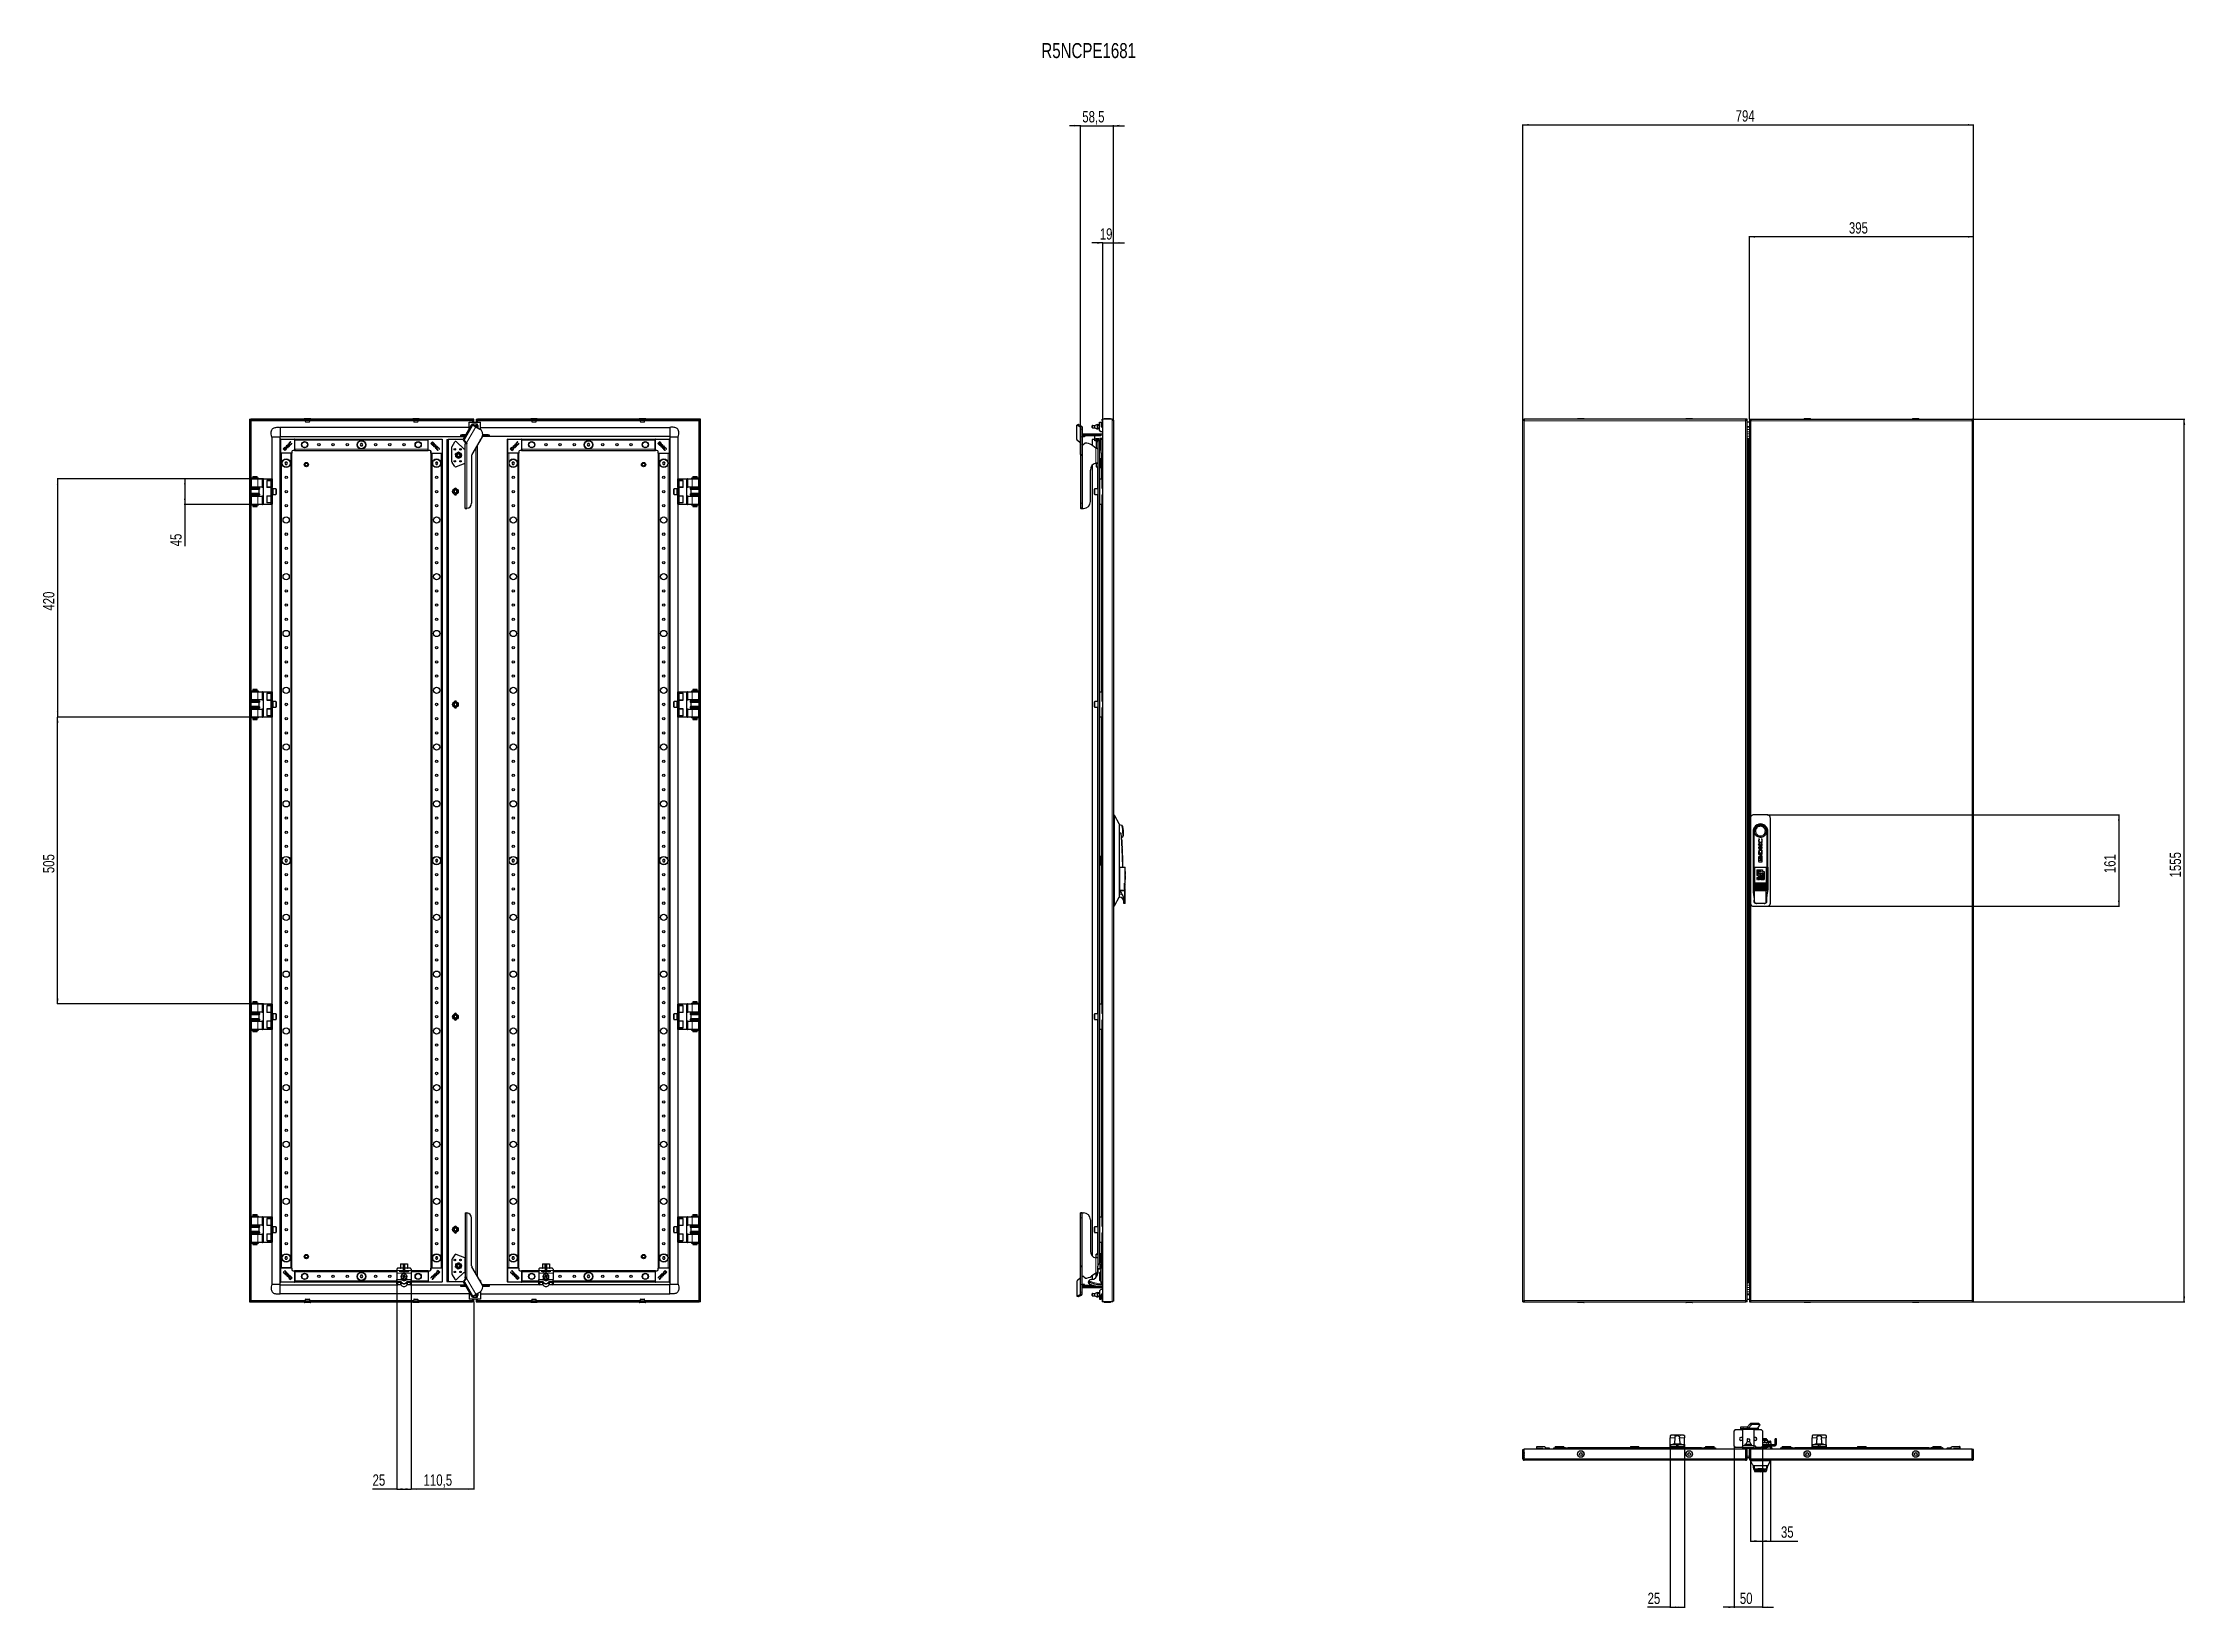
# Model space of a CAD drawing. Header units: millimetres. Extents: x -984 to 2790, y -1538 to 1219.
import ezdxf

# ---------------------------------------------------------------- set-up
doc = ezdxf.new("R2010")
doc.units = ezdxf.units.MM
doc.layers.add('FORMAT', color=7, linetype='Continuous')
doc.styles.add('SLDTEXTSTYLE0', font='TXT', dxfattribs={"width": 0.75})
doc.dimstyles.new('SLDDIMSTYLE0', dxfattribs={"dimtxt": 20, "dimasz": 10, "dimexe": 0, "dimexo": 0.0625, "dimgap": 5, "dimtad": 2, "dimdec": 1, "dimrnd": 1e-09, "dimzin": 12, "dimdsep": 46, "dimtxsty": 'SLDTEXTSTYLE0', "dimsah": 1, "dimcen": 0.09, "dimadec": 0, "dimazin": 3, "dimtfac": 1, "dimtofl": 0, "dimtmove": 0, "dimatfit": 3, "dimfxl": 0, "dimfrac": 2, "dimtolj": 1, "dimtzin": 12, "dimarcsym": 0})
doc.dimstyles.new('SLDDIMSTYLE1', dxfattribs={"dimtxt": 20, "dimasz": 10, "dimexe": 0, "dimexo": 0.0625, "dimgap": 5, "dimtad": 2, "dimdec": 1, "dimrnd": 1e-09, "dimzin": 12, "dimdsep": 46, "dimtxsty": 'SLDTEXTSTYLE0', "dimsah": 1, "dimcen": 0.09, "dimadec": 0, "dimazin": 3, "dimtfac": 1, "dimtmove": 0, "dimatfit": 0, "dimfxl": 0, "dimfrac": 2, "dimtolj": 1, "dimtzin": 12, "dimarcsym": 0})

msp = doc.modelspace()

# ---------------------------------------------------------------- texts
at = {"layer": 'FORMAT', "insert": (775.21, 1218.85), "char_height": 26.458, "attachment_point": 1, "style": 'SLDTEXTSTYLE0'}
msp.add_mtext('R5NCPE1681', dxfattribs=at)

# ---------------------------------------------------------------- blocks, each defined once
blk = doc.blocks.new('_D')
at = {"layer": 'FORMAT'}
for p, q in [((2415, 556.3), (2789.3, 556.3)), ((2788.3, -998.7), (2788.3, 556.3)), ((2415, -998.7), (2789.3, -998.7))]:
    blk.add_line(p, q, dxfattribs=at)
for points in [[(2788.3, 556.3), (2786.8, 546.3), (2789.9, 546.3)], [(2788.3, -998.7), (2789.9, -988.7), (2786.8, -988.7)]]:
    blk.add_solid(points, dxfattribs=at)
at = {"layer": 'FORMAT', "insert": (2762.5, -250.8), "char_height": 20, "attachment_point": 1, "rotation": 90, "style": 'SLDTEXTSTYLE0'}
blk.add_mtext('1555', dxfattribs=at)
blk = doc.blocks.new('_D_1')
at = {"layer": 'FORMAT'}
for p, q in [((1623.3, 556.3), (1623.3, 1075.7)), ((1623.3, 1074.7), (2417.3, 1074.7)), ((2417.3, 556.3), (2417.3, 1075.7))]:
    blk.add_line(p, q, dxfattribs=at)
for points in [[(1623.3, 1074.7), (1633.3, 1073.2), (1633.3, 1076.3)], [(2417.3, 1074.7), (2407.3, 1076.3), (2407.3, 1073.2)]]:
    blk.add_solid(points, dxfattribs=at)
at = {"layer": 'FORMAT', "insert": (1998.1, 1100.5), "char_height": 20, "attachment_point": 1, "style": 'SLDTEXTSTYLE0'}
blk.add_mtext('794', dxfattribs=at)
blk = doc.blocks.new('_D_2')
at = {"layer": 'FORMAT'}
for p, q in [((2022.3, 556.3), (2022.3, 878.6)), ((2417.3, 877.6), (2022.3, 877.6)), ((2417.3, 556.3), (2417.3, 878.6))]:
    blk.add_line(p, q, dxfattribs=at)
for points in [[(2022.3, 877.6), (2032.3, 876), (2032.3, 879.1)], [(2417.3, 877.6), (2407.3, 879.1), (2407.3, 876)]]:
    blk.add_solid(points, dxfattribs=at)
at = {"layer": 'FORMAT', "insert": (2197.6, 903.3), "char_height": 20, "attachment_point": 1, "style": 'SLDTEXTSTYLE0'}
blk.add_mtext('395', dxfattribs=at)
blk = doc.blocks.new('_D_3')
at = {"layer": 'FORMAT'}
for p, q in [((2053.8, -140.7), (2674, -140.7)), ((2673, -140.7), (2673, -301.7)), ((2053.8, -301.7), (2674, -301.7))]:
    blk.add_line(p, q, dxfattribs=at)
for points in [[(2673, -140.7), (2671.5, -150.7), (2674.6, -150.7)], [(2673, -301.7), (2674.6, -291.7), (2671.5, -291.7)]]:
    blk.add_solid(points, dxfattribs=at)
at = {"layer": 'FORMAT', "insert": (2647.3, -243.4), "char_height": 20, "attachment_point": 1, "rotation": 90, "style": 'SLDTEXTSTYLE0'}
blk.add_mtext('161', dxfattribs=at)
blk = doc.blocks.new('_D_4')
at = {"layer": 'FORMAT'}
for p, q in [((843.9, 1073.3), (824.7, 1073.3)), ((843.9, 494.3), (843.9, 1074.3)), ((843.9, 1073.3), (902.4, 1073.3)), ((902.4, 553.7), (902.4, 1074.3)), ((902.4, 1073.3), (921.6, 1073.3))]:
    blk.add_line(p, q, dxfattribs=at)
for points in [[(843.9, 1073.3), (833.9, 1074.9), (833.9, 1071.8)], [(902.4, 1073.3), (912.4, 1071.8), (912.4, 1074.9)]]:
    blk.add_solid(points, dxfattribs=at)
at = {"layer": 'FORMAT', "insert": (847.3, 1099.1), "char_height": 20, "attachment_point": 1, "style": 'SLDTEXTSTYLE0'}
blk.add_mtext('58,5', dxfattribs=at)
blk = doc.blocks.new('_D_5')
at = {"layer": 'FORMAT'}
for p, q in [((883.4, 866.8), (864.2, 866.8)), ((883.4, 556.3), (883.4, 867.8)), ((883.4, 866.8), (902.4, 866.8)), ((902.4, 553.7), (902.4, 867.8)), ((902.4, 866.8), (921.6, 866.8))]:
    blk.add_line(p, q, dxfattribs=at)
for points in [[(883.4, 866.8), (873.4, 868.3), (873.4, 865.2)], [(902.4, 866.8), (912.4, 865.2), (912.4, 868.3)]]:
    blk.add_solid(points, dxfattribs=at)
at = {"layer": 'FORMAT', "insert": (878.1, 892.6), "char_height": 20, "attachment_point": 1, "style": 'SLDTEXTSTYLE0'}
blk.add_mtext('19', dxfattribs=at)
blk = doc.blocks.new('_D_6')
at = {"layer": 'FORMAT'}
for p, q in [((-616.7, 451.3), (-958.5, 451.3)), ((-957.5, 451.3), (-957.5, 31.3)), ((-605.1, 31.3), (-958.5, 31.3))]:
    blk.add_line(p, q, dxfattribs=at)
for points in [[(-957.5, 451.3), (-959.1, 441.3), (-956, 441.3)], [(-957.5, 31.3), (-956, 41.3), (-959.1, 41.3)]]:
    blk.add_solid(points, dxfattribs=at)
at = {"layer": 'FORMAT', "insert": (-983.3, 219.1), "char_height": 20, "attachment_point": 1, "rotation": 90, "style": 'SLDTEXTSTYLE0'}
blk.add_mtext('420', dxfattribs=at)
blk = doc.blocks.new('_D_7')
at = {"layer": 'FORMAT'}
for p, q in [((-594.7, 31.3), (-958.5, 31.3)), ((-957.5, -473.7), (-957.5, 31.3)), ((-594.7, -473.7), (-958.5, -473.7))]:
    blk.add_line(p, q, dxfattribs=at)
for points in [[(-957.5, 31.3), (-959.1, 21.3), (-956, 21.3)], [(-957.5, -473.7), (-956, -463.7), (-959.1, -463.7)]]:
    blk.add_solid(points, dxfattribs=at)
at = {"layer": 'FORMAT', "insert": (-983.3, -243.4), "char_height": 20, "attachment_point": 1, "rotation": 90, "style": 'SLDTEXTSTYLE0'}
blk.add_mtext('505', dxfattribs=at)
blk = doc.blocks.new('_D_8')
at = {"layer": 'FORMAT'}
for p, q in [((-334.9, -959.2), (-334.9, -1329.2)), ((-224.4, -998.7), (-224.4, -1329.2)), ((-224.4, -1328.2), (-334.9, -1328.2))]:
    blk.add_line(p, q, dxfattribs=at)
for points in [[(-334.9, -1328.2), (-324.9, -1329.7), (-324.9, -1326.7)], [(-224.4, -1328.2), (-234.4, -1326.7), (-234.4, -1329.7)]]:
    blk.add_solid(points, dxfattribs=at)
at = {"layer": 'FORMAT', "insert": (-312.9, -1302.4), "char_height": 20, "attachment_point": 1, "style": 'SLDTEXTSTYLE0'}
blk.add_mtext('110,5', dxfattribs=at)
blk = doc.blocks.new('_D_9')
at = {"layer": 'FORMAT'}
for p, q in [((-359.9, -959.2), (-359.9, -1329.2)), ((-334.9, -959.2), (-334.9, -1329.2)), ((-359.9, -1328.2), (-402.8, -1328.2)), ((-359.9, -1328.2), (-334.9, -1328.2))]:
    blk.add_line(p, q, dxfattribs=at)
for points in [[(-359.9, -1328.2), (-349.9, -1329.7), (-349.9, -1326.7)], [(-334.9, -1328.2), (-344.9, -1326.7), (-344.9, -1329.7)]]:
    blk.add_solid(points, dxfattribs=at)
at = {"layer": 'FORMAT', "insert": (-402.8, -1302.4), "char_height": 20, "attachment_point": 1, "style": 'SLDTEXTSTYLE0'}
blk.add_mtext('25', dxfattribs=at)
blk = doc.blocks.new('_D_10')
at = {"layer": 'FORMAT'}
for p, q in [((-594.7, 451.3), (-734.4, 451.3)), ((-733.4, 451.3), (-733.4, 406.3)), ((-594.7, 406.3), (-734.4, 406.3)), ((-733.4, 406.3), (-733.4, 332.4))]:
    blk.add_line(p, q, dxfattribs=at)
for points in [[(-733.4, 451.3), (-735, 441.3), (-731.9, 441.3)], [(-733.4, 406.3), (-731.9, 416.3), (-735, 416.3)]]:
    blk.add_solid(points, dxfattribs=at)
at = {"layer": 'FORMAT', "insert": (-759.2, 332.4), "char_height": 20, "attachment_point": 1, "rotation": 90, "style": 'SLDTEXTSTYLE0'}
blk.add_mtext('45', dxfattribs=at)
blk = doc.blocks.new('_D_11')
at = {"layer": 'FORMAT'}
for p, q in [((1882.8, -1249.5), (1882.8, -1537.5)), ((1907.8, -1249.5), (1907.8, -1537.5)), ((1882.8, -1536.5), (1843, -1536.5)), ((1882.8, -1536.5), (1907.8, -1536.5))]:
    blk.add_line(p, q, dxfattribs=at)
for points in [[(1882.8, -1536.5), (1892.8, -1538), (1892.8, -1535)], [(1907.8, -1536.5), (1897.8, -1535), (1897.8, -1538)]]:
    blk.add_solid(points, dxfattribs=at)
at = {"layer": 'FORMAT', "insert": (1843, -1510.7), "char_height": 20, "attachment_point": 1, "style": 'SLDTEXTSTYLE0'}
blk.add_mtext('25', dxfattribs=at)
blk = doc.blocks.new('_D_12')
at = {"layer": 'FORMAT'}
for p, q in [((1995.3, -1252.9), (1995.3, -1537.5)), ((2045.3, -1252.9), (2045.3, -1537.5)), ((1995.3, -1536.5), (1976, -1536.5)), ((2045.3, -1536.5), (1995.3, -1536.5)), ((2045.3, -1536.5), (2064.5, -1536.5))]:
    blk.add_line(p, q, dxfattribs=at)
for points in [[(1995.3, -1536.5), (1985.3, -1535), (1985.3, -1538)], [(2045.3, -1536.5), (2055.3, -1538), (2055.3, -1535)]]:
    blk.add_solid(points, dxfattribs=at)
at = {"layer": 'FORMAT', "insert": (2005.5, -1510.7), "char_height": 20, "attachment_point": 1, "style": 'SLDTEXTSTYLE0'}
blk.add_mtext('50', dxfattribs=at)
blk = doc.blocks.new('_D_13')
at = {"layer": 'FORMAT'}
for p, q in [((2024.3, -1278.5), (2024.3, -1420.8)), ((2059.3, -1278.5), (2059.3, -1420.8)), ((2024.3, -1419.8), (2059.3, -1419.8)), ((2059.3, -1419.8), (2107.4, -1419.8))]:
    blk.add_line(p, q, dxfattribs=at)
for points in [[(2024.3, -1419.8), (2034.3, -1421.3), (2034.3, -1418.2)], [(2059.3, -1419.8), (2049.3, -1418.2), (2049.3, -1421.3)]]:
    blk.add_solid(points, dxfattribs=at)
at = {"layer": 'FORMAT', "insert": (2077.9, -1394), "char_height": 20, "attachment_point": 1, "style": 'SLDTEXTSTYLE0'}
blk.add_mtext('35', dxfattribs=at)

# ---------------------------------------------------------------- dimensions: what is measured, and where the dimension line sits
at = {"layer": 'FORMAT'}
for base, p1, p2, dimstyle, picture, middle in [((902.4, 1073.33), (843.92, 494.34), (902.4, 553.68), 'SLDDIMSTYLE1', '_D_4', (873.16, 1073.33)), ((2417.28, 1074.73), (1623.28, 556.28), (2417.28, 556.28), 'SLDDIMSTYLE0', '_D_1', (2020.28, 1074.73)), ((902.4, 866.77), (883.4, 556.28), (902.4, 553.68), 'SLDDIMSTYLE1', '_D_5', (892.9, 866.77)), ((2022.28, 877.56), (2417.28, 556.28), (2022.28, 556.28), 'SLDDIMSTYLE0', '_D_2', (2219.78, 877.56)), ((1995.28, -1536.5), (2045.28, -1252.9), (1995.28, -1252.9), 'SLDDIMSTYLE1', '_D_12', (2020.28, -1536.5))]:
    dim = msp.add_linear_dim(base=base, p1=p1, p2=p2, dimstyle=dimstyle, dxfattribs=at)
    dim.commit()
    dim.dimension.update_dxf_attribs({"geometry": picture, "text_midpoint": middle, "dimtype": 160})
for base, p1, p2, angle, picture, middle in [((2788.32, 556.28), (2414.98, -998.72), (2414.98, 556.28), 90, '_D', (2788.32, -221.22)), ((-957.51, 31.28), (-616.74, 451.28), (-605.13, 31.28), 90, '_D_6', (-957.51, 241.28)), ((-733.44, 406.28), (-594.74, 451.28), (-594.74, 406.28), 90, '_D_10', (-733.44, 347.21)), ((-957.51, 31.28), (-594.74, -473.72), (-594.74, 31.28), 90, '_D_7', (-957.51, -221.22)), ((2673.04, -301.72), (2053.78, -140.72), (2053.78, -301.72), 90, '_D_3', (2673.04, -221.22)), ((-334.94, -1328.21), (-359.94, -959.17), (-334.94, -959.17), 0, '_D_9', (-388.06, -1328.21)), ((-334.94, -1328.21), (-224.44, -998.72), (-334.94, -959.17), 0, '_D_8', (-279.69, -1328.21)), ((1907.78, -1536.5), (1882.78, -1249.5), (1907.78, -1249.5), 0, '_D_11', (1857.79, -1536.5)), ((2059.28, -1419.76), (2024.28, -1278.5), (2059.28, -1278.5), 0, '_D_13', (2092.66, -1419.76))]:
    dim = msp.add_linear_dim(base=base, p1=p1, p2=p2, angle=angle, dimstyle='SLDDIMSTYLE0', dxfattribs=at)
    dim.commit()
    dim.dimension.update_dxf_attribs({"geometry": picture, "text_midpoint": middle, "dimtype": 160})

# ---------------------------------------------------------------- linework, layer by layer
at = {"color": 7, "linetype": 'Continuous', "lineweight": 25}
for p, q in [((-619.44, 556.28), (-619.44, -998.72)), ((-619.44, 556.28), (-617.44, 556.28)), ((-617.44, 556.28), (-617.44, -998.72)), ((-226.74, 556.28), (-617.14, 556.28)), ((-617.14, 554.28), (-617.14, 556.28)), ((-226.74, 554.28), (-617.14, 554.28)), ((-616.84, 553.68), (-617.04, 554.28)), ((-565.44, 541.78), (-565.44, 526.11)), ((-232.44, 541.78), (-565.44, 541.78)), ((-523.19, 557.03), (-523.19, 556.28)), ((-522.94, 557.28), (-511.94, 557.28)), ((-511.69, 556.28), (-511.69, 557.03)), ((-332.19, 557.03), (-332.19, 556.28)), ((-331.94, 557.28), (-323.43, 557.28)), ((-323.43, 557.28), (-320.94, 557.28)), ((-320.69, 556.28), (-320.69, 557.03)), ((-247.44, 527.28), (-247.44, 528.78)), ((-247.44, 528.78), (-245.44, 528.78)), ((-245.44, 528.78), (-245.44, 527.28)), ((-238.83, 528.78), (-245.44, 528.78)), ((-242.88, 521.78), (-228.74, 546.26)), ((-241.04, 520.72), (-226.9, 545.2)), ((-232.44, 551.28), (-212.44, 551.28)), ((-232.44, 539.86), (-232.44, 551.28)), ((-227.63, 546.77), (-225.79, 545.71)), ((-226.83, 554.28), (-227.04, 553.68)), ((-224.44, 545.33), (-226.94, 547.82)), ((-226.94, 547.82), (-226.94, 546.38)), ((-217.94, 547.82), (-226.94, 547.82)), ((-226.74, 554.28), (-226.74, 556.28)), ((-224.44, 556.28), (-226.44, 556.28)), ((-226.44, 551.28), (-226.44, 556.28)), ((-225.79, 545.71), (-221.03, 542.96)), ((-224.44, 551.28), (-224.44, 556.28)), ((-224.44, 545.33), (-220.43, 545.33)), ((-224.44, 545.33), (-223.94, 544.83)), ((-224.44, 544.94), (-224.44, 545.33)), ((-220.66, 542.75), (-221.03, 542.96)), ((-220.43, 545.33), (-220.93, 544.83)), ((-220.66, 542.75), (-213.72, 538.74)), ((-220.44, 556.28), (-218.44, 556.28)), ((-220.44, 556.28), (-220.44, 551.28)), ((-220.43, 545.33), (-217.94, 547.82)), ((-220.43, 545.33), (-220.43, 542.62)), ((-218.44, 556.28), (-218.44, 551.28)), ((-218.14, 554.28), (-218.14, 556.28)), ((172.26, 556.28), (-218.14, 556.28)), ((172.26, 554.28), (-218.14, 554.28)), ((-217.84, 553.68), (-218.04, 554.28)), ((-217.94, 545.26), (-217.94, 547.82)), ((-217.94, 541.38), (-217.94, 545.26)), ((-217.94, 541.18), (-217.94, 541.38)), ((-212.44, 537.87), (-212.44, 551.28)), ((-212.44, 541.78), (120.56, 541.78)), ((-199.44, 528.78), (-208.8, 528.78)), ((-199.44, 527.28), (-199.44, 528.78)), ((-199.44, 528.78), (-197.44, 528.78)), ((-197.44, 528.78), (-197.44, 527.28)), ((-124.19, 557.03), (-124.19, 556.28)), ((-123.94, 557.28), (-112.94, 557.28)), ((-112.69, 556.28), (-112.69, 557.03)), ((66.81, 557.03), (66.81, 556.28)), ((67.06, 557.28), (75.57, 557.28)), ((75.57, 557.28), (78.06, 557.28)), ((78.31, 556.28), (78.31, 557.03)), ((172.16, 554.28), (171.96, 553.68)), ((172.26, 554.28), (172.26, 556.28)), ((172.56, -998.72), (172.56, 556.28)), ((174.56, 556.28), (172.56, 556.28)), ((174.56, -998.72), (174.56, 556.28)), ((837.53, 520.72), (837.53, 545.2)), ((839.92, 546.8), (837.79, 545.74)), ((838.24, 545.71), (843.74, 542.96)), ((840.36, 546.77), (845.86, 544.03)), ((843.92, 542.75), (843.92, 538.74)), ((843.92, 538.74), (843.92, 525.23)), ((846.92, 542.75), (846.92, 538.74)), ((846.92, 538.74), (846.92, 525.23)), ((848.3, 528.78), (848.3, 530.48)), ((848.3, 530.48), (883.4, 530.48)), ((848.3, 527.28), (848.3, 528.78)), ((848.3, 528.78), (850.3, 528.78)), ((850.3, 528.78), (850.3, 527.28)), ((877.8, 528.78), (850.3, 528.78)), ((864.8, 541.82), (864.8, 544.83)), ((865.3, 545.33), (869.3, 545.33)), ((865.3, 541.32), (869.3, 541.32)), ((869.3, 545.33), (873.8, 547.82)), ((869.3, 541.32), (869.3, 545.33)), ((869.3, 541.32), (873.8, 538.82)), ((873.8, 545.26), (873.8, 547.82)), ((873.8, 546.82), (877.3, 546.82)), ((873.8, 545.32), (877.3, 545.32)), ((873.8, 541.38), (873.8, 545.26)), ((873.8, 538.82), (873.8, 541.38)), ((873.8, 541.32), (877.3, 541.32)), ((873.8, 539.82), (877.3, 539.82)), ((877.3, 536.78), (877.3, 551.28)), ((877.3, 551.28), (880.8, 551.28)), ((879.8, 534.28), (877.3, 536.78)), ((877.8, 527.28), (877.8, 528.78)), ((877.8, 528.78), (879.8, 528.78)), ((883.4, 534.28), (879.8, 534.28)), ((879.8, 528.78), (879.8, 527.28)), ((880.8, 551.28), (880.8, 543.56)), ((881.89, 542.11), (883.4, 541.68)), ((882.4, 554.28), (882.4, 556.28)), ((883.4, 556.28), (882.4, 556.28)), ((883.4, 554.28), (882.4, 554.28)), ((882.4, 554.28), (882.4, 543.64)), ((882.4, 543.64), (883.4, 542.31)), ((883.4, -998.72), (883.4, 556.28)), ((899.8, 556.28), (883.4, 556.28)), ((885.65, 557.03), (885.65, 556.28)), ((885.9, 557.28), (886.8, 557.28)), ((886.8, 557.28), (896.9, 557.28)), ((897.15, 556.28), (897.15, 557.03)), ((902.4, 553.68), (902.4, -996.12)), ((1623.28, -998.72), (1623.28, 556.28)), ((1623.28, 556.28), (1625.28, 556.28)), ((2015.98, 556.28), (1625.58, 556.28)), ((1625.58, 554.28), (1625.58, 556.28)), ((1719.53, 557.03), (1719.53, 556.28)), ((1719.78, 557.28), (1730.78, 557.28)), ((1731.03, 556.28), (1731.03, 557.03)), ((1910.53, 557.03), (1910.53, 556.28)), ((1910.78, 557.28), (1913.27, 557.28)), ((1913.27, 557.28), (1921.78, 557.28)), ((1922.03, 556.28), (1922.03, 557.03)), ((2015.98, 556.28), (2015.98, 554.28)), ((2018.28, 556.28), (2016.28, 556.28)), ((2018.28, -998.72), (2018.28, 556.28)), ((2022.28, 551.28), (2018.28, 551.28)), ((2022.28, 556.28), (2022.28, -998.72)), ((2022.28, 556.28), (2024.28, 556.28)), ((2024.58, 556.28), (2414.98, 556.28)), ((2024.58, 556.28), (2024.58, 554.57)), ((2118.53, 557.03), (2118.53, 556.28)), ((2118.78, 557.28), (2129.78, 557.28)), ((2130.03, 556.28), (2130.03, 557.03)), ((2309.53, 557.03), (2309.53, 556.28)), ((2309.78, 557.28), (2312.27, 557.28)), ((2312.27, 557.28), (2320.78, 557.28)), ((2321.03, 556.28), (2321.03, 557.03)), ((2414.98, 554.58), (2414.98, 556.28)), ((2417.28, 556.28), (2415.28, 556.28)), ((2417.28, -998.72), (2417.28, 556.28)), ((-580.44, 524.78), (-580.44, 451.28)), ((-577.16, 524.78), (-579.46, 524.78)), ((-577.01, 524.78), (-577.16, 524.78)), ((-569.87, 524.78), (-577.01, 524.78)), ((-569.81, 524.78), (-569.87, 524.78)), ((-567.42, 524.78), (-569.81, 524.78)), ((-566.55, 524.78), (-567.42, 524.78)), ((-566.44, 524.78), (-566.44, -967.22)), ((-565.44, 525.78), (-240.56, 525.78)), ((-564.94, 496.58), (-564.94, 520.98)), ((-564.94, -938.72), (-564.94, 496.28)), ((-564.64, 496.28), (-564.94, 496.28)), ((-564.64, 521.28), (-540.24, 521.28)), ((-563.99, 496.28), (-564.64, 496.28)), ((-562.94, 496.28), (-563.99, 496.28)), ((-546.94, 496.28), (-562.94, 496.28)), ((-558.3, 505.88), (-560.29, 503.89)), ((-560.29, 503.89), (-557.33, 500.93)), ((-558.05, 505.33), (-558.77, 504.59)), ((-558.77, 504.59), (-556.59, 502.41)), ((-557.33, 500.93), (-555.44, 502.82)), ((-556.59, 502.41), (-555.93, 503.09)), ((-555.44, 502.82), (-555.42, 502.84)), ((-554.24, 509.94), (-555.29, 508.89)), ((-555.29, 508.89), (-552.33, 505.93)), ((-552.85, 508.55), (-554.24, 509.94)), ((-552.36, 511.82), (-552.85, 508.55)), ((-552.51, 508.23), (-549.85, 508.41)), ((-551.27, 506.99), (-552.51, 508.23)), ((-551.57, 512.61), (-552.36, 511.82)), ((-552.33, 505.93), (-551.27, 506.99)), ((-552.04, 509.52), (-551.57, 512.61)), ((-548.57, 509.7), (-552.04, 509.52)), ((-549.85, 508.41), (-548.57, 509.7)), ((-547, 515.74), (-547.34, 516.43)), ((-547.14, 515.6), (-547, 515.74)), ((-545.89, 496.28), (-546.94, 496.28)), ((-545.24, 496.28), (-545.89, 496.28)), ((-545.19, 514.17), (-545.3, 514.06)), ((-544.94, 496.28), (-545.24, 496.28)), ((-544.94, 513.66), (-545.19, 514.17)), ((-544.94, 499.28), (-544.94, 496.58)), ((-544.94, -938.72), (-544.94, 496.28)), ((-540.24, 501.28), (-542.94, 501.28)), ((-539.94, 520.98), (-539.94, 521.28)), ((-539.94, 521.28), (-304.94, 521.28)), ((-539.94, 520.98), (-539.94, 520.34)), ((-539.94, 519.28), (-539.94, 520.34)), ((-539.94, 503.28), (-539.94, 519.28)), ((-539.94, 502.23), (-539.94, 503.28)), ((-539.94, 502.23), (-539.94, 501.58)), ((-539.94, 501.28), (-539.94, 501.58)), ((-539.94, 501.28), (-304.94, 501.28)), ((-423.59, 513.28), (-424.75, 511.28)), ((-424.75, 511.28), (-423.59, 509.28)), ((-421.28, 513.28), (-423.59, 513.28)), ((-423.59, 509.28), (-421.28, 509.28)), ((-420.13, 511.28), (-421.28, 513.28)), ((-421.28, 509.28), (-420.13, 511.28)), ((-304.94, 520.98), (-304.94, 521.28)), ((-304.94, 520.34), (-304.94, 520.98)), ((-304.94, 519.28), (-304.94, 520.34)), ((-304.94, 503.28), (-304.94, 519.28)), ((-304.94, 502.23), (-304.94, 503.28)), ((-304.94, 501.58), (-304.94, 502.23)), ((-304.94, 501.28), (-304.94, 501.58)), ((-304.64, 521.28), (-280.24, 521.28)), ((-301.94, 501.28), (-304.64, 501.28)), ((-297.33, 516.64), (-300.29, 513.68)), ((-300.29, 513.68), (-298.4, 511.79)), ((-299.94, 496.58), (-299.94, 499.28)), ((-299.94, 496.28), (-299.94, -938.72)), ((-299.94, 496.28), (-299.64, 496.28)), ((-298.99, 496.28), (-299.64, 496.28)), ((-298.99, 496.28), (-297.94, 496.28)), ((-296.63, 515.11), (-298.81, 512.93)), ((-298.81, 512.93), (-298.13, 512.27)), ((-298.4, 511.79), (-298.38, 511.77)), ((-297.94, 496.28), (-281.94, 496.28)), ((-295.34, 514.64), (-297.33, 516.64)), ((-295.89, 514.39), (-296.63, 515.11)), ((-292.33, 511.63), (-295.29, 508.67)), ((-295.29, 508.67), (-294.23, 507.61)), ((-294.23, 507.61), (-292.99, 508.86)), ((-292.99, 508.86), (-292.81, 506.2)), ((-292.81, 506.2), (-291.53, 504.91)), ((-292.67, 509.2), (-291.28, 510.59)), ((-289.41, 508.71), (-292.67, 509.2)), ((-291.28, 510.59), (-292.33, 511.63)), ((-291.71, 508.38), (-288.61, 507.91)), ((-291.53, 504.91), (-291.71, 508.38)), ((-288.61, 507.91), (-289.41, 508.71)), ((-287.57, 501.29), (-287.06, 501.53)), ((-287.06, 501.53), (-287.16, 501.64)), ((-285.62, 503.48), (-285.48, 503.35)), ((-285.48, 503.35), (-284.8, 503.68)), ((-281.94, 496.28), (-280.89, 496.28)), ((-280.24, 496.28), (-280.89, 496.28)), ((-280.24, 496.28), (-279.94, 496.28)), ((-279.94, 520.98), (-279.94, 496.58)), ((-279.94, 496.28), (-279.94, -938.72)), ((-271.94, 520.28), (-271.94, -962.72)), ((-271.94, 520.28), (-269.94, 520.28)), ((-269.94, 520.28), (-269.94, -962.72)), ((-269.34, 520.28), (-269.94, 520.28)), ((-243.22, 520.28), (-269.34, 520.28)), ((-262.94, 481.39), (-262.94, 507.44)), ((-262.67, 508.44), (-258.21, 516.16)), ((-256.51, 495.55), (-254.04, 497.05)), ((-255.13, 516.6), (-241.94, 504.28)), ((-251.58, 498.55), (-249.04, 497.17)), ((-245.44, 527.28), (-247.44, 527.28)), ((-239.7, 527.28), (-245.44, 527.28)), ((-239.33, 515.5), (-242.91, 519.55)), ((-241.94, 504.28), (-240.54, 504.28)), ((-237.5, 514.44), (-241.07, 518.49)), ((-240.3, 504.28), (-240.54, 504.28)), ((-237.43, 514.28), (-239.94, 514.28)), ((-239.94, 514.28), (-239.94, 512.04)), ((-239.94, 399.28), (-239.94, 512.04)), ((-239.33, 515.5), (-237.5, 514.44)), ((-236.62, 513.6), (-237.19, 514.13)), ((-236.94, 513.9), (-236.94, 513.48)), ((-236.64, 513.57), (-236.62, 513.6)), ((-228.35, 492.34), (-228.35, 408.28)), ((-209.98, 525.23), (-227.81, 494.34)), ((-218.44, 510.57), (-218.44, -953)), ((-213.87, 518.48), (-212.44, 518.48)), ((-212.44, 518.48), (-212.44, 520.96)), ((120.56, 525.78), (-209.69, 525.78)), ((-199.44, 527.28), (-209.12, 527.28)), ((-197.44, 527.28), (-199.44, 527.28)), ((-164.94, 496.58), (-164.94, 520.98)), ((-164.94, -938.72), (-164.94, 496.28)), ((-164.64, 496.28), (-164.94, 496.28)), ((-164.64, 521.28), (-140.24, 521.28)), ((-163.99, 496.28), (-164.64, 496.28)), ((-162.94, 496.28), (-163.99, 496.28)), ((-146.94, 496.28), (-162.94, 496.28)), ((-158.3, 505.88), (-160.29, 503.89)), ((-160.29, 503.89), (-157.33, 500.93)), ((-158.05, 505.33), (-158.77, 504.59)), ((-158.77, 504.59), (-156.59, 502.41)), ((-157.33, 500.93), (-155.44, 502.82)), ((-156.59, 502.41), (-155.93, 503.09)), ((-155.44, 502.82), (-155.42, 502.84)), ((-154.24, 509.94), (-155.29, 508.89)), ((-155.29, 508.89), (-152.33, 505.93)), ((-152.85, 508.55), (-154.24, 509.94)), ((-152.36, 511.82), (-152.85, 508.55)), ((-152.51, 508.23), (-149.85, 508.41)), ((-151.27, 506.99), (-152.51, 508.23)), ((-151.57, 512.61), (-152.36, 511.82)), ((-152.33, 505.93), (-151.27, 506.99)), ((-152.04, 509.52), (-151.57, 512.61)), ((-148.57, 509.7), (-152.04, 509.52)), ((-149.85, 508.41), (-148.57, 509.7)), ((-147, 515.74), (-147.34, 516.43)), ((-147.14, 515.6), (-147, 515.74)), ((-145.89, 496.28), (-146.94, 496.28)), ((-145.24, 496.28), (-145.89, 496.28)), ((-145.19, 514.17), (-145.3, 514.06)), ((-144.94, 496.28), (-145.24, 496.28)), ((-144.94, 513.66), (-145.19, 514.17)), ((-144.94, 499.28), (-144.94, 496.58)), ((-144.94, -938.72), (-144.94, 496.28)), ((-140.24, 501.28), (-142.94, 501.28)), ((-139.94, 521.28), (95.06, 521.28)), ((-139.94, 520.98), (-139.94, 521.28)), ((-139.94, 520.98), (-139.94, 520.34)), ((-139.94, 519.28), (-139.94, 520.34)), ((-139.94, 503.28), (-139.94, 519.28)), ((-139.94, 502.23), (-139.94, 503.28)), ((-139.94, 502.23), (-139.94, 501.58)), ((-139.94, 501.28), (-139.94, 501.58)), ((-139.94, 501.28), (95.06, 501.28)), ((-23.59, 513.28), (-24.75, 511.28)), ((-24.75, 511.28), (-23.59, 509.28)), ((-21.28, 513.28), (-23.59, 513.28)), ((-23.59, 509.28), (-21.28, 509.28)), ((-20.13, 511.28), (-21.28, 513.28)), ((-21.28, 509.28), (-20.13, 511.28)), ((95.06, 520.98), (95.06, 521.28)), ((95.06, 520.34), (95.06, 520.98)), ((95.06, 519.28), (95.06, 520.34)), ((95.06, 503.28), (95.06, 519.28)), ((95.06, 502.23), (95.06, 503.28)), ((95.06, 501.58), (95.06, 502.23)), ((95.06, 501.28), (95.06, 501.58)), ((95.36, 521.28), (119.76, 521.28)), ((98.06, 501.28), (95.36, 501.28)), ((102.67, 516.64), (99.71, 513.68)), ((99.71, 513.68), (101.6, 511.79)), ((100.06, 496.58), (100.06, 499.28)), ((100.06, 496.28), (100.06, -938.72)), ((100.06, 496.28), (100.36, 496.28)), ((101.01, 496.28), (100.36, 496.28)), ((101.01, 496.28), (102.06, 496.28)), ((103.37, 515.11), (101.19, 512.93)), ((101.19, 512.93), (101.87, 512.27)), ((101.6, 511.79), (101.62, 511.77)), ((102.06, 496.28), (118.06, 496.28)), ((104.66, 514.64), (102.67, 516.64)), ((104.11, 514.39), (103.37, 515.11)), ((107.67, 511.63), (104.71, 508.67)), ((104.71, 508.67), (105.77, 507.61)), ((105.77, 507.61), (107.01, 508.86)), ((107.01, 508.86), (107.19, 506.2)), ((107.19, 506.2), (108.47, 504.91)), ((107.33, 509.2), (108.72, 510.59)), ((110.59, 508.71), (107.33, 509.2)), ((108.72, 510.59), (107.67, 511.63)), ((108.29, 508.38), (111.39, 507.91)), ((108.47, 504.91), (108.29, 508.38)), ((111.39, 507.91), (110.59, 508.71)), ((112.43, 501.29), (112.94, 501.53)), ((112.94, 501.53), (112.84, 501.64)), ((114.38, 503.48), (114.52, 503.35)), ((114.52, 503.35), (115.2, 503.68)), ((118.06, 496.28), (119.11, 496.28)), ((119.76, 496.28), (119.11, 496.28)), ((119.76, 496.28), (120.06, 496.28)), ((120.06, 520.98), (120.06, 496.58)), ((120.06, 496.28), (120.06, -938.72)), ((121.56, -967.22), (121.56, 524.78)), ((135.56, 451.28), (135.56, 524.78)), ((843.74, 514.44), (838.62, 518.49)), ((843.92, 525.23), (843.92, 494.34)), ((843.92, 494.34), (843.92, 492.34)), ((843.92, 492.34), (843.92, 408.28)), ((846.92, 525.23), (846.92, 494.34)), ((846.92, 494.34), (846.92, 492.34)), ((846.92, 492.34), (846.92, 408.28)), ((848.51, 510.64), (847.22, 512.04)), ((850.3, 527.28), (848.3, 527.28)), ((848.3, 525.48), (848.3, 527.28)), ((851.3, 525.48), (848.3, 525.48)), ((852.45, 514.28), (848.51, 510.64)), ((877.8, 527.28), (850.3, 527.28)), ((851.3, 527.28), (851.3, 525.48)), ((871.3, 505.48), (863.55, 510.92)), ((864.9, 520.28), (864.9, 509.97)), ((869.3, 520.28), (864.9, 520.28)), ((869.3, 518.48), (869.3, 527.28)), ((878.3, 518.48), (869.3, 518.48)), ((871.3, 520.48), (871.3, 522.48)), ((871.3, 522.48), (876.3, 522.48)), ((876.3, 520.48), (871.3, 520.48)), ((874.9, 517.13), (871.9, 517.13)), ((871.9, 517.13), (871.9, 516.6)), ((871.9, 516.6), (871.9, 505.31)), ((874.6, 504.28), (874.9, 504.28)), ((874.9, 518.48), (874.9, -933.48)), ((876.3, 522.48), (876.3, 520.48)), ((879.8, 527.28), (877.8, 527.28)), ((881.15, 522.48), (878.3, 522.48)), ((878.3, 522.48), (878.3, 518.48)), ((878.9, 518.78), (878.4, 518.28)), ((878.4, 504.28), (878.4, 518.28)), ((878.4, 504.28), (878.9, 503.78)), ((880.4, 518.78), (878.9, 518.78)), ((878.9, 518.78), (878.9, 503.78)), ((878.9, 503.78), (880.2, 503.78)), ((880.18, 510.22), (880.2, 510.22)), ((880.4, 507), (880.18, 507)), ((880.2, 516.64), (880.4, 516.64)), ((880.2, 514.64), (880.2, 516.64)), ((880.2, 514.64), (880.4, 514.64)), ((880.2, 512.68), (880.2, 514.64)), ((880.2, 512.68), (880.4, 512.68)), ((880.2, 511.63), (880.4, 511.63)), ((880.2, 510.59), (880.2, 511.63)), ((880.2, 510.59), (880.4, 510.59)), ((880.2, 509.2), (880.2, 510.59)), ((880.2, 509.2), (880.4, 509.2)), ((880.2, 508.71), (880.2, 509.2)), ((880.2, 508.71), (880.4, 508.71)), ((880.2, 507.91), (880.2, 508.71)), ((880.2, 507.91), (880.4, 507.91)), ((880.2, 507.13), (880.2, 507.91)), ((880.2, 503.68), (880.4, 503.68)), ((880.2, 503.35), (880.2, 503.68)), ((880.2, 503.35), (880.4, 503.35)), ((880.2, 502.67), (880.2, 503.32)), ((880.2, 502.67), (880.4, 502.67)), ((880.2, 501.64), (880.4, 501.64)), ((880.2, 501.53), (880.2, 501.64)), ((880.2, 501.53), (880.4, 501.53)), ((880.2, 501.29), (880.2, 501.53)), ((880.2, 501.29), (880.4, 501.29)), ((880.2, 500.93), (880.2, 501.29)), ((880.2, 500.93), (880.4, 500.93)), ((880.4, 496.58), (880.4, 520.98)), ((880.4, 496.28), (880.4, 451.28)), ((880.4, 496.28), (880.7, 496.28)), ((880.7, 521.28), (883.4, 521.28)), ((881.35, 496.28), (880.7, 496.28)), ((883.4, 523.13), (881.15, 522.48)), ((881.35, 496.28), (882.4, 496.28)), ((882.4, 496.28), (883.4, 496.28)), ((2018.82, 522.48), (2018.28, 522.48)), ((2018.41, 518.48), (2018.28, 518.48)), ((-613.36, 455.53), (-613.94, 454.53)), ((-613.94, 454.53), (-613.94, 452.53)), ((-610.47, 454.53), (-613.94, 454.53)), ((-613.36, 455.53), (-610.39, 455.53)), ((-605.94, 454.53), (-610.47, 454.53)), ((-610.39, 455.53), (-606.52, 455.53)), ((-605.94, 454.53), (-606.52, 455.53)), ((-605.94, 452.53), (-605.94, 454.53)), ((-556.09, 480.78), (-557.25, 478.78)), ((-557.25, 478.78), (-556.09, 476.78)), ((-553.78, 480.78), (-556.09, 480.78)), ((-556.09, 476.78), (-553.78, 476.78)), ((-552.63, 478.78), (-553.78, 480.78)), ((-553.78, 476.78), (-552.63, 478.78)), ((-291.09, 480.78), (-292.25, 478.78)), ((-292.25, 478.78), (-291.09, 476.78)), ((-288.78, 480.78), (-291.09, 480.78)), ((-291.09, 476.78), (-288.78, 476.78)), ((-287.63, 478.78), (-288.78, 480.78)), ((-288.78, 476.78), (-287.63, 478.78)), ((-257.84, 473.13), (-262.6, 480.28)), ((-240.54, 478.53), (-255.43, 472.38)), ((-251.3, 487.01), (-253.83, 488.39)), ((-246.37, 490.02), (-248.84, 488.51)), ((-240.54, 478.53), (-240.3, 478.78)), ((-240.54, 478.53), (-239.94, 478.64)), ((-156.09, 480.78), (-157.25, 478.78)), ((-157.25, 478.78), (-156.09, 476.78)), ((-153.78, 480.78), (-156.09, 480.78)), ((-156.09, 476.78), (-153.78, 476.78)), ((-152.63, 478.78), (-153.78, 480.78)), ((-153.78, 476.78), (-152.63, 478.78)), ((108.91, 480.78), (107.75, 478.78)), ((107.75, 478.78), (108.91, 476.78)), ((111.22, 480.78), (108.91, 480.78)), ((108.91, 476.78), (111.22, 476.78)), ((112.37, 478.78), (111.22, 480.78)), ((111.22, 476.78), (112.37, 478.78)), ((161.64, 455.53), (161.06, 454.53)), ((161.06, 454.53), (161.06, 452.53)), ((169.06, 454.53), (161.06, 454.53)), ((161.64, 455.53), (168.48, 455.53)), ((169.06, 454.53), (168.48, 455.53)), ((169.06, 452.53), (169.06, 454.53)), ((861.51, 411.28), (861.51, 466.78)), ((864.9, 475.4), (864.9, -917.83)), ((874.9, 478.53), (871.9, 478.53)), ((871.9, 478.53), (871.9, 472.38)), ((871.9, 472.38), (871.9, 472.24)), ((871.9, 472.24), (874.9, 472.24)), ((878.9, 486.28), (878.4, 485.78)), ((878.4, 471.78), (878.4, 485.78)), ((878.4, 471.78), (878.9, 471.28)), ((880.4, 486.28), (878.9, 486.28)), ((878.9, 486.28), (878.9, 471.28)), ((878.9, 471.28), (880.4, 471.28)), ((-617.44, 435.78), (-602.44, 435.78)), ((-602.44, 435.18), (-617.44, 435.18)), ((-602.44, 432.38), (-617.44, 432.38)), ((-602.44, 425.18), (-617.44, 425.18)), ((-602.44, 422.38), (-617.44, 422.38)), ((-617.44, 421.78), (-602.44, 421.78)), ((-617.09, 452.48), (-617.09, 451.58)), ((-604.1, 452.48), (-617.09, 452.48)), ((-604.1, 451.58), (-617.09, 451.58)), ((-616.94, 451.08), (-616.94, 436.98)), ((-616.94, 420.58), (-616.94, 406.48)), ((-616.74, 451.28), (-605.13, 451.28)), ((-605.13, 436.78), (-616.74, 436.78)), ((-616.74, 420.78), (-605.13, 420.78)), ((-613.94, 452.53), (-610.47, 452.53)), ((-613.94, 451.53), (-613.94, 451.28)), ((-613.94, 451.53), (-610.47, 451.53)), ((-613.94, 436.78), (-613.94, 435.78)), ((-613.94, 421.78), (-613.94, 420.78)), ((-613.44, 452.53), (-613.44, 452.48)), ((-613.44, 451.58), (-613.44, 451.53)), ((-610.47, 452.53), (-605.94, 452.53)), ((-610.47, 451.53), (-605.94, 451.53)), ((-606.44, 452.48), (-606.44, 452.53)), ((-606.44, 451.53), (-606.44, 451.58)), ((-605.94, 451.28), (-605.94, 451.53)), ((-605.94, 435.78), (-605.94, 436.78)), ((-605.94, 420.78), (-605.94, 421.78)), ((-605.13, 451.28), (-597.24, 451.28)), ((-597.24, 436.78), (-605.13, 436.78)), ((-605.13, 420.78), (-597.24, 420.78)), ((-604.02, 452.48), (-604.1, 452.48)), ((-604.02, 451.58), (-604.1, 451.58)), ((-604.02, 451.58), (-604.02, 452.48)), ((-604, 452.48), (-604.02, 452.48)), ((-604, 451.58), (-604.02, 451.58)), ((-604, 451.58), (-604, 452.48)), ((-602.44, 435.18), (-602.44, 435.78)), ((-601.74, 434.5), (-602.44, 435.18)), ((-602.44, 432.38), (-601.74, 433.07)), ((-602.44, 425.18), (-602.44, 432.38)), ((-601.74, 424.5), (-602.44, 425.18)), ((-602.44, 422.38), (-601.74, 423.07)), ((-602.44, 421.78), (-602.44, 422.38)), ((-596.96, 451.28), (-597.24, 451.28)), ((-597.24, 436.78), (-596.96, 436.78)), ((-596.96, 420.78), (-597.24, 420.78)), ((-596.96, 451.28), (-594.74, 451.28)), ((-596.44, 436.78), (-596.96, 436.78)), ((-596.96, 420.78), (-596.44, 420.78)), ((-594.94, 406.48), (-594.94, 451.08)), ((-594.74, 451.28), (-581.52, 451.28)), ((-588.94, 447.98), (-588.94, 436.88)), ((-588.94, 420.68), (-588.94, 409.58)), ((-581.56, 448.28), (-588.64, 448.28)), ((-588.64, 436.58), (-581.56, 436.58)), ((-581.56, 420.98), (-588.64, 420.98)), ((-581.94, 447.98), (-581.94, 436.88)), ((-581.94, 420.68), (-581.94, 409.58)), ((-580.24, 448.28), (-581.56, 448.28)), ((-581.56, 436.58), (-580.24, 436.58)), ((-580.24, 420.98), (-581.56, 420.98)), ((-581.52, 451.28), (-580.14, 451.28)), ((-581.44, 448.58), (-581.44, 451.08)), ((-581.44, 421.28), (-581.44, 436.28)), ((-579.94, 451.08), (-579.94, 448.58)), ((-579.94, 447.98), (-579.94, 448.58)), ((-579.94, 447.98), (-579.94, 436.88)), ((-579.94, 436.28), (-579.94, 436.88)), ((-579.94, 436.28), (-579.94, 421.28)), ((-578.69, 431.78), (-579.94, 431.78)), ((-579.94, 425.78), (-578.69, 425.78)), ((-579.94, 420.68), (-579.94, 421.28)), ((-579.94, 420.68), (-579.94, 409.58)), ((-573.04, 433.78), (-578.44, 433.78)), ((-578.44, 433.78), (-578.44, 423.78)), ((-578.44, 423.78), (-573.04, 423.78)), ((-572.44, 433.18), (-572.44, 424.38)), ((-259.04, 430.78), (-259.72, 427.97)), ((-257.62, 425.97), (-259.72, 427.97)), ((-256.26, 431.6), (-259.04, 430.78)), ((-254.84, 426.78), (-257.62, 425.97)), ((-256.26, 431.6), (-254.16, 429.6)), ((-254.84, 426.78), (-254.16, 429.6)), ((127.56, 428.78), (127.56, 433.18)), ((127.56, 424.38), (127.56, 428.78)), ((133.56, 433.78), (128.16, 433.78)), ((128.16, 423.78), (133.56, 423.78)), ((133.56, 428.78), (133.56, 433.78)), ((133.56, 423.78), (133.56, 428.78)), ((135.06, 431.78), (133.81, 431.78)), ((133.81, 425.78), (135.06, 425.78)), ((135.06, 448.58), (135.06, 451.08)), ((135.06, 448.58), (135.06, 447.98)), ((135.06, 436.88), (135.06, 447.98)), ((135.06, 436.88), (135.06, 436.28)), ((135.06, 421.28), (135.06, 436.28)), ((135.06, 421.28), (135.06, 420.68)), ((135.06, 409.58), (135.06, 420.68)), ((135.26, 451.28), (136.64, 451.28)), ((136.68, 448.28), (135.36, 448.28)), ((135.36, 436.58), (136.68, 436.58)), ((136.68, 420.98), (135.36, 420.98)), ((136.56, 451.08), (136.56, 448.58)), ((136.56, 436.28), (136.56, 421.28)), ((136.64, 451.28), (149.86, 451.28)), ((143.76, 448.28), (136.68, 448.28)), ((136.68, 436.58), (143.76, 436.58)), ((143.76, 420.98), (136.68, 420.98)), ((137.06, 436.88), (137.06, 447.98)), ((137.06, 409.58), (137.06, 420.68)), ((144.06, 436.88), (144.06, 447.98)), ((144.06, 409.58), (144.06, 420.68)), ((149.86, 451.28), (152.08, 451.28)), ((150.06, 451.08), (150.06, 406.48)), ((152.08, 436.78), (151.56, 436.78)), ((151.56, 420.78), (152.08, 420.78)), ((152.36, 451.28), (152.08, 451.28)), ((152.08, 436.78), (152.36, 436.78)), ((152.36, 420.78), (152.08, 420.78)), ((152.36, 451.28), (160.25, 451.28)), ((160.25, 436.78), (152.36, 436.78)), ((152.36, 420.78), (160.25, 420.78)), ((157.56, 435.18), (156.86, 434.5)), ((156.86, 433.07), (157.56, 432.38)), ((157.56, 425.18), (156.86, 424.5)), ((156.86, 423.07), (157.56, 422.38)), ((157.56, 435.78), (157.56, 435.18)), ((157.56, 435.78), (172.56, 435.78)), ((172.56, 435.18), (157.56, 435.18)), ((157.56, 432.38), (157.56, 425.18)), ((172.56, 432.38), (157.56, 432.38)), ((172.56, 425.18), (157.56, 425.18)), ((157.56, 422.38), (157.56, 421.78)), ((172.56, 422.38), (157.56, 422.38)), ((157.56, 421.78), (172.56, 421.78)), ((159.12, 452.48), (159.12, 451.58)), ((159.14, 452.48), (159.12, 452.48)), ((159.14, 451.58), (159.12, 451.58)), ((159.14, 452.48), (159.14, 451.58)), ((159.22, 452.48), (159.14, 452.48)), ((159.22, 451.58), (159.14, 451.58)), ((172.21, 452.48), (159.22, 452.48)), ((172.21, 451.58), (159.22, 451.58)), ((160.25, 451.28), (171.86, 451.28)), ((171.86, 436.78), (160.25, 436.78)), ((160.25, 420.78), (171.86, 420.78)), ((161.06, 452.53), (169.06, 452.53)), ((161.06, 451.53), (161.06, 451.28)), ((161.06, 451.53), (169.06, 451.53)), ((161.06, 436.78), (161.06, 435.78)), ((161.06, 421.78), (161.06, 420.78)), ((161.56, 452.53), (161.56, 452.48)), ((161.56, 451.58), (161.56, 451.53)), ((168.56, 452.48), (168.56, 452.53)), ((168.56, 451.53), (168.56, 451.58)), ((169.06, 451.28), (169.06, 451.53)), ((169.06, 435.78), (169.06, 436.78)), ((169.06, 420.78), (169.06, 421.78)), ((172.06, 436.98), (172.06, 451.08)), ((172.06, 406.48), (172.06, 420.58)), ((172.21, 451.58), (172.21, 452.48)), ((868.9, 427.74), (868.9, 433.18)), ((868.9, 424.38), (868.9, 427.74)), ((874.9, 433.78), (869.5, 433.78)), ((869.5, 423.78), (874.9, 423.78)), ((877.9, 406.48), (877.9, 451.08)), ((878.1, 451.28), (881.7, 451.28)), ((882.1, 451.28), (881.7, 451.28)), ((881.9, 451.08), (881.9, 434.98)), ((881.9, 422.58), (881.9, 406.48)), ((882.1, 451.28), (883.4, 451.28)), ((882.1, 434.78), (883.4, 434.78)), ((883.4, 422.78), (882.1, 422.78)), ((-617.09, 405.98), (-617.09, 405.08)), ((-603.62, 405.98), (-617.09, 405.98)), ((-603.62, 405.08), (-617.09, 405.08)), ((-605.13, 406.28), (-616.74, 406.28)), ((-613.94, 406.28), (-613.94, 406.03)), ((-613.94, 406.03), (-610.47, 406.03)), ((-613.94, 405.03), (-613.94, 403.03)), ((-613.94, 405.03), (-610.47, 405.03)), ((-613.94, 403.03), (-613.36, 402.03)), ((-613.94, 403.03), (-605.94, 403.03)), ((-613.44, 406.03), (-613.44, 405.98)), ((-613.44, 405.08), (-613.44, 405.03)), ((-606.52, 402.03), (-613.36, 402.03)), ((-610.47, 406.03), (-605.94, 406.03)), ((-610.47, 405.03), (-605.94, 405.03)), ((-606.52, 402.03), (-605.94, 403.03)), ((-606.44, 405.98), (-606.44, 406.03)), ((-606.44, 405.03), (-606.44, 405.08)), ((-605.94, 406.03), (-605.94, 406.28)), ((-605.94, 403.03), (-605.94, 405.03)), ((-597.24, 406.28), (-605.13, 406.28)), ((-603.57, 405.98), (-603.62, 405.98)), ((-603.57, 405.08), (-603.62, 405.08)), ((-603.57, 405.08), (-603.57, 405.98)), ((-597.24, 406.28), (-596.96, 406.28)), ((-594.74, 406.28), (-596.96, 406.28)), ((-581.52, 406.28), (-594.74, 406.28)), ((-588.64, 409.28), (-581.56, 409.28)), ((-581.56, 409.28), (-580.24, 409.28)), ((-580.14, 406.28), (-581.52, 406.28)), ((-581.44, 406.48), (-581.44, 408.98)), ((-580.44, 406.28), (-580.44, 76.28)), ((-579.94, 408.98), (-579.94, 409.58)), ((-579.94, 408.98), (-579.94, 406.48)), ((-239.94, 399.28), (-238.97, 399.28)), ((-238.97, 399.28), (-236.85, 399.28)), ((135.06, 409.58), (135.06, 408.98)), ((135.06, 406.48), (135.06, 408.98)), ((136.64, 406.28), (135.26, 406.28)), ((135.36, 409.28), (136.68, 409.28)), ((135.56, 76.28), (135.56, 406.28)), ((136.56, 408.98), (136.56, 406.48)), ((149.86, 406.28), (136.64, 406.28)), ((136.68, 409.28), (143.76, 409.28)), ((152.08, 406.28), (149.86, 406.28)), ((152.08, 406.28), (152.36, 406.28)), ((160.25, 406.28), (152.36, 406.28)), ((158.69, 405.98), (158.69, 405.08)), ((158.74, 405.98), (158.69, 405.98)), ((158.74, 405.08), (158.69, 405.08)), ((172.21, 405.98), (158.74, 405.98)), ((172.21, 405.08), (158.74, 405.08)), ((171.86, 406.28), (160.25, 406.28)), ((161.06, 406.28), (161.06, 406.03)), ((161.06, 406.03), (169.06, 406.03)), ((161.06, 405.03), (161.06, 403.03)), ((161.06, 405.03), (169.06, 405.03)), ((161.06, 403.03), (161.64, 402.03)), ((161.06, 403.03), (165.59, 403.03)), ((161.56, 406.03), (161.56, 405.98)), ((161.56, 405.08), (161.56, 405.03)), ((165.52, 402.03), (161.64, 402.03)), ((168.48, 402.03), (165.52, 402.03)), ((165.59, 403.03), (169.06, 403.03)), ((168.48, 402.03), (169.06, 403.03)), ((168.56, 405.98), (168.56, 406.03)), ((168.56, 405.03), (168.56, 405.08)), ((169.06, 406.03), (169.06, 406.28)), ((169.06, 403.03), (169.06, 405.03)), ((172.21, 405.08), (172.21, 405.98)), ((843.92, 408.28), (843.92, 399.31)), ((846.92, 399.31), (843.92, 399.31)), ((844.88, 399.28), (847, 399.28)), ((846.92, 408.28), (846.92, 399.31)), ((847.22, 399.28), (847, 399.28)), ((847.22, 399.28), (849.51, 399.28)), ((881.7, 406.28), (878.1, 406.28)), ((880.4, 406.28), (880.4, 76.28)), ((881.7, 406.28), (882.1, 406.28)), ((883.4, 406.28), (882.1, 406.28)), ((-617.09, 77.48), (-617.09, 76.58)), ((-604.1, 77.48), (-617.09, 77.48)), ((-604.1, 76.58), (-617.09, 76.58)), ((-616.94, 76.08), (-616.94, 61.98)), ((-616.74, 76.28), (-605.13, 76.28)), ((-613.36, 80.53), (-613.94, 79.53)), ((-613.94, 79.53), (-613.94, 77.53)), ((-610.47, 79.53), (-613.94, 79.53)), ((-613.94, 77.53), (-610.47, 77.53)), ((-613.94, 76.53), (-613.94, 76.28)), ((-613.94, 76.53), (-610.47, 76.53)), ((-613.44, 77.53), (-613.44, 77.48)), ((-613.44, 76.58), (-613.44, 76.53)), ((-613.36, 80.53), (-610.39, 80.53)), ((-605.94, 79.53), (-610.47, 79.53)), ((-610.47, 77.53), (-605.94, 77.53)), ((-610.47, 76.53), (-605.94, 76.53)), ((-610.39, 80.53), (-606.52, 80.53)), ((-605.94, 79.53), (-606.52, 80.53)), ((-606.44, 77.48), (-606.44, 77.53)), ((-606.44, 76.53), (-606.44, 76.58)), ((-605.94, 77.53), (-605.94, 79.53)), ((-605.94, 76.28), (-605.94, 76.53)), ((-605.13, 76.28), (-597.24, 76.28)), ((-604.02, 77.48), (-604.1, 77.48)), ((-604.02, 76.58), (-604.1, 76.58)), ((-604.02, 76.58), (-604.02, 77.48)), ((-604, 77.48), (-604.02, 77.48)), ((-604, 76.58), (-604.02, 76.58)), ((-604, 76.58), (-604, 77.48)), ((-596.96, 76.28), (-597.24, 76.28)), ((-596.96, 76.28), (-594.74, 76.28)), ((-594.94, 31.48), (-594.94, 76.08)), ((-594.74, 76.28), (-581.52, 76.28)), ((-581.52, 76.28), (-580.14, 76.28)), ((-581.44, 73.58), (-581.44, 76.08)), ((-579.94, 76.08), (-579.94, 73.58)), ((135.06, 73.58), (135.06, 76.08)), ((135.26, 76.28), (136.64, 76.28)), ((136.56, 76.08), (136.56, 73.58)), ((136.64, 76.28), (149.86, 76.28)), ((149.86, 76.28), (152.08, 76.28)), ((150.06, 76.08), (150.06, 31.48)), ((152.36, 76.28), (152.08, 76.28)), ((152.36, 76.28), (160.25, 76.28)), ((159.12, 77.48), (159.12, 76.58)), ((159.14, 77.48), (159.12, 77.48)), ((159.14, 76.58), (159.12, 76.58)), ((159.14, 77.48), (159.14, 76.58)), ((159.22, 77.48), (159.14, 77.48)), ((159.22, 76.58), (159.14, 76.58)), ((172.21, 77.48), (159.22, 77.48)), ((172.21, 76.58), (159.22, 76.58)), ((160.25, 76.28), (171.86, 76.28)), ((161.64, 80.53), (161.06, 79.53)), ((161.06, 79.53), (161.06, 77.53)), ((169.06, 79.53), (161.06, 79.53)), ((161.06, 77.53), (169.06, 77.53)), ((161.06, 76.53), (161.06, 76.28)), ((161.06, 76.53), (169.06, 76.53)), ((161.56, 77.53), (161.56, 77.48)), ((161.56, 76.58), (161.56, 76.53)), ((161.64, 80.53), (168.48, 80.53)), ((169.06, 79.53), (168.48, 80.53)), ((168.56, 77.48), (168.56, 77.53)), ((168.56, 76.53), (168.56, 76.58)), ((169.06, 77.53), (169.06, 79.53)), ((169.06, 76.28), (169.06, 76.53)), ((172.06, 61.98), (172.06, 76.08)), ((172.21, 76.58), (172.21, 77.48)), ((877.9, 31.48), (877.9, 76.08)), ((878.1, 76.28), (881.7, 76.28)), ((882.1, 76.28), (881.7, 76.28)), ((881.9, 76.08), (881.9, 59.98)), ((882.1, 76.28), (883.4, 76.28)), ((-617.44, 60.78), (-602.44, 60.78)), ((-602.44, 60.18), (-617.44, 60.18)), ((-602.44, 57.38), (-617.44, 57.38)), ((-602.44, 50.18), (-617.44, 50.18)), ((-602.44, 47.38), (-617.44, 47.38)), ((-617.44, 46.78), (-602.44, 46.78)), ((-616.94, 45.58), (-616.94, 31.48)), ((-605.13, 61.78), (-616.74, 61.78)), ((-616.74, 45.78), (-605.13, 45.78)), ((-613.94, 61.78), (-613.94, 60.78)), ((-613.94, 46.78), (-613.94, 45.78)), ((-605.94, 60.78), (-605.94, 61.78)), ((-605.94, 45.78), (-605.94, 46.78)), ((-597.24, 61.78), (-605.13, 61.78)), ((-605.13, 45.78), (-597.24, 45.78)), ((-602.44, 60.18), (-602.44, 60.78)), ((-601.74, 59.5), (-602.44, 60.18)), ((-602.44, 57.38), (-601.74, 58.07)), ((-602.44, 50.18), (-602.44, 57.38)), ((-601.74, 49.5), (-602.44, 50.18)), ((-602.44, 47.38), (-601.74, 48.07)), ((-602.44, 46.78), (-602.44, 47.38)), ((-597.24, 61.78), (-596.96, 61.78)), ((-596.96, 45.78), (-597.24, 45.78)), ((-596.44, 61.78), (-596.96, 61.78)), ((-596.96, 45.78), (-596.44, 45.78)), ((-588.94, 72.98), (-588.94, 61.88)), ((-588.94, 45.68), (-588.94, 34.58)), ((-581.56, 73.28), (-588.64, 73.28)), ((-588.64, 61.58), (-581.56, 61.58)), ((-581.56, 45.98), (-588.64, 45.98)), ((-581.94, 72.98), (-581.94, 61.88)), ((-581.94, 45.68), (-581.94, 34.58)), ((-580.24, 73.28), (-581.56, 73.28)), ((-581.56, 61.58), (-580.24, 61.58)), ((-580.24, 45.98), (-581.56, 45.98)), ((-581.44, 46.28), (-581.44, 61.28)), ((-579.94, 72.98), (-579.94, 73.58)), ((-579.94, 72.98), (-579.94, 61.88)), ((-579.94, 61.28), (-579.94, 61.88)), ((-579.94, 61.28), (-579.94, 46.28)), ((-578.69, 56.78), (-579.94, 56.78)), ((-579.94, 50.78), (-578.69, 50.78)), ((-579.94, 45.68), (-579.94, 46.28)), ((-579.94, 45.68), (-579.94, 34.58)), ((-573.04, 58.78), (-578.44, 58.78)), ((-578.44, 58.78), (-578.44, 48.78)), ((-578.44, 48.78), (-573.04, 48.78)), ((-572.44, 58.18), (-572.44, 49.38)), ((-259.04, 55.78), (-259.72, 52.97)), ((-257.62, 50.97), (-259.72, 52.97)), ((-256.26, 56.6), (-259.04, 55.78)), ((-254.84, 51.78), (-257.62, 50.97)), ((-256.26, 56.6), (-254.16, 54.6)), ((-254.84, 51.78), (-254.16, 54.6)), ((127.56, 53.78), (127.56, 58.18)), ((127.56, 49.38), (127.56, 53.78)), ((133.56, 58.78), (128.16, 58.78)), ((128.16, 48.78), (133.56, 48.78)), ((133.56, 53.78), (133.56, 58.78)), ((133.56, 48.78), (133.56, 53.78)), ((135.06, 56.78), (133.81, 56.78)), ((133.81, 50.78), (135.06, 50.78)), ((135.06, 73.58), (135.06, 72.98)), ((135.06, 61.88), (135.06, 72.98)), ((135.06, 61.88), (135.06, 61.28)), ((135.06, 46.28), (135.06, 61.28)), ((135.06, 46.28), (135.06, 45.68)), ((135.06, 34.58), (135.06, 45.68)), ((136.68, 73.28), (135.36, 73.28)), ((135.36, 61.58), (136.68, 61.58)), ((136.68, 45.98), (135.36, 45.98)), ((136.56, 61.28), (136.56, 46.28)), ((143.76, 73.28), (136.68, 73.28)), ((136.68, 61.58), (143.76, 61.58)), ((143.76, 45.98), (136.68, 45.98)), ((137.06, 61.88), (137.06, 72.98)), ((137.06, 34.58), (137.06, 45.68)), ((144.06, 61.88), (144.06, 72.98)), ((144.06, 34.58), (144.06, 45.68)), ((152.08, 61.78), (151.56, 61.78)), ((151.56, 45.78), (152.08, 45.78)), ((152.08, 61.78), (152.36, 61.78)), ((152.36, 45.78), (152.08, 45.78)), ((160.25, 61.78), (152.36, 61.78)), ((152.36, 45.78), (160.25, 45.78)), ((157.56, 60.18), (156.86, 59.5)), ((156.86, 58.07), (157.56, 57.38)), ((157.56, 50.18), (156.86, 49.5)), ((156.86, 48.07), (157.56, 47.38)), ((157.56, 60.78), (157.56, 60.18)), ((157.56, 60.78), (172.56, 60.78)), ((172.56, 60.18), (157.56, 60.18)), ((157.56, 57.38), (157.56, 50.18)), ((172.56, 57.38), (157.56, 57.38)), ((172.56, 50.18), (157.56, 50.18)), ((157.56, 47.38), (157.56, 46.78)), ((172.56, 47.38), (157.56, 47.38)), ((157.56, 46.78), (172.56, 46.78)), ((171.86, 61.78), (160.25, 61.78)), ((160.25, 45.78), (171.86, 45.78)), ((161.06, 61.78), (161.06, 60.78)), ((161.06, 46.78), (161.06, 45.78)), ((169.06, 60.78), (169.06, 61.78)), ((169.06, 45.78), (169.06, 46.78)), ((172.06, 31.48), (172.06, 45.58)), ((868.9, 52.74), (868.9, 58.18)), ((868.9, 49.38), (868.9, 52.74)), ((874.9, 58.78), (869.5, 58.78)), ((869.5, 48.78), (874.9, 48.78)), ((881.9, 47.58), (881.9, 31.48)), ((882.1, 59.78), (883.4, 59.78)), ((883.4, 47.78), (882.1, 47.78)), ((-617.09, 30.98), (-617.09, 30.08)), ((-603.62, 30.98), (-617.09, 30.98)), ((-603.62, 30.08), (-617.09, 30.08)), ((-605.13, 31.28), (-616.74, 31.28)), ((-613.94, 31.28), (-613.94, 31.03)), ((-613.94, 31.03), (-610.47, 31.03)), ((-613.94, 30.03), (-613.94, 28.03)), ((-613.94, 30.03), (-610.47, 30.03)), ((-613.94, 28.03), (-613.36, 27.03)), ((-613.94, 28.03), (-605.94, 28.03)), ((-613.44, 31.03), (-613.44, 30.98)), ((-613.44, 30.08), (-613.44, 30.03)), ((-606.52, 27.03), (-613.36, 27.03)), ((-610.47, 31.03), (-605.94, 31.03)), ((-610.47, 30.03), (-605.94, 30.03)), ((-606.52, 27.03), (-605.94, 28.03)), ((-606.44, 30.98), (-606.44, 31.03)), ((-606.44, 30.03), (-606.44, 30.08)), ((-605.94, 31.03), (-605.94, 31.28)), ((-605.94, 28.03), (-605.94, 30.03)), ((-597.24, 31.28), (-605.13, 31.28)), ((-603.57, 30.98), (-603.62, 30.98)), ((-603.57, 30.08), (-603.62, 30.08)), ((-603.57, 30.08), (-603.57, 30.98)), ((-597.24, 31.28), (-596.96, 31.28)), ((-594.74, 31.28), (-596.96, 31.28)), ((-581.52, 31.28), (-594.74, 31.28)), ((-588.64, 34.28), (-581.56, 34.28)), ((-581.56, 34.28), (-580.24, 34.28)), ((-580.14, 31.28), (-581.52, 31.28)), ((-581.44, 31.48), (-581.44, 33.98)), ((-580.44, 31.28), (-580.44, -473.72)), ((-579.94, 33.98), (-579.94, 34.58)), ((-579.94, 33.98), (-579.94, 31.48)), ((135.06, 34.58), (135.06, 33.98)), ((135.06, 31.48), (135.06, 33.98)), ((136.64, 31.28), (135.26, 31.28)), ((135.36, 34.28), (136.68, 34.28)), ((135.56, -473.72), (135.56, 31.28)), ((136.56, 33.98), (136.56, 31.48)), ((149.86, 31.28), (136.64, 31.28)), ((136.68, 34.28), (143.76, 34.28)), ((152.08, 31.28), (149.86, 31.28)), ((152.08, 31.28), (152.36, 31.28)), ((160.25, 31.28), (152.36, 31.28)), ((158.69, 30.98), (158.69, 30.08)), ((158.74, 30.98), (158.69, 30.98)), ((158.74, 30.08), (158.69, 30.08)), ((172.21, 30.98), (158.74, 30.98)), ((172.21, 30.08), (158.74, 30.08)), ((171.86, 31.28), (160.25, 31.28)), ((161.06, 31.28), (161.06, 31.03)), ((161.06, 31.03), (169.06, 31.03)), ((161.06, 30.03), (161.06, 28.03)), ((161.06, 30.03), (169.06, 30.03)), ((161.06, 28.03), (161.64, 27.03)), ((161.06, 28.03), (165.59, 28.03)), ((161.56, 31.03), (161.56, 30.98)), ((161.56, 30.08), (161.56, 30.03)), ((165.52, 27.03), (161.64, 27.03)), ((168.48, 27.03), (165.52, 27.03)), ((165.59, 28.03), (169.06, 28.03)), ((168.48, 27.03), (169.06, 28.03)), ((168.56, 30.98), (168.56, 31.03)), ((168.56, 30.03), (168.56, 30.08)), ((169.06, 31.03), (169.06, 31.28)), ((169.06, 28.03), (169.06, 30.03)), ((172.21, 30.08), (172.21, 30.98)), ((881.7, 31.28), (878.1, 31.28)), ((880.4, 31.28), (880.4, -473.72)), ((881.7, 31.28), (882.1, 31.28)), ((883.4, 31.28), (882.1, 31.28)), ((903.4, -140.72), (902.4, -140.72)), ((903.4, -146.22), (903.4, -296.22)), ((912.4, -156.72), (904.48, -142.63)), ((2024.28, -146.22), (2024.28, -296.22)), ((2053.78, -140.72), (2029.78, -140.72)), ((2059.28, -296.22), (2059.28, -146.22)), ((912.4, -156.72), (912.4, -162.19)), ((912.4, -162.19), (912.4, -169.72)), ((912.4, -169.72), (912.4, -272.72)), ((916.92, -189.39), (916.52, -180.2)), ((916.63, -183.42), (916.59, -183.04)), ((916.64, -183.42), (916.6, -183.04)), ((916.6, -183.04), (916.72, -186.2)), ((916.65, -183.71), (916.63, -183.42)), ((916.64, -183.42), (916.63, -183.42)), ((916.66, -183.71), (916.64, -183.42)), ((916.66, -183.71), (916.65, -183.71)), ((919.34, -177.78), (919.35, -177.59)), ((2028.78, -169.72), (2028.78, -272.72)), ((2030.78, -232.72), (2030.78, -172.72)), ((2030.78, -172.72), (2030.78, -172.72)), ((2039.08, -183.04), (2038.55, -186.2)), ((2040.16, -183.42), (2039.08, -183.04)), ((2040.16, -183.71), (2040.16, -183.42)), ((2044.57, -183.44), (2043.76, -183.16)), ((2043.76, -183.16), (2043.76, -183.39)), ((2045, -186.22), (2044.57, -183.44)), ((2052.78, -172.72), (2052.78, -232.72)), ((2052.78, -172.72), (2052.78, -172.72)), ((2054.78, -272.72), (2054.78, -169.72)), ((-556.09, -219.22), (-557.25, -221.22)), ((-557.25, -221.22), (-556.09, -223.22)), ((-553.78, -219.22), (-556.09, -219.22)), ((-556.09, -223.22), (-553.78, -223.22)), ((-552.63, -221.22), (-553.78, -219.22)), ((-553.78, -223.22), (-552.63, -221.22)), ((-291.09, -219.22), (-292.25, -221.22)), ((-292.25, -221.22), (-291.09, -223.22)), ((-288.78, -219.22), (-291.09, -219.22)), ((-291.09, -223.22), (-288.78, -223.22)), ((-287.63, -221.22), (-288.78, -219.22)), ((-288.78, -223.22), (-287.63, -221.22)), ((-156.09, -219.22), (-157.25, -221.22)), ((-157.25, -221.22), (-156.09, -223.22)), ((-153.78, -219.22), (-156.09, -219.22)), ((-156.09, -223.22), (-153.78, -223.22)), ((-152.63, -221.22), (-153.78, -219.22)), ((-153.78, -223.22), (-152.63, -221.22)), ((108.91, -219.22), (107.75, -221.22)), ((107.75, -221.22), (108.91, -223.22)), ((111.22, -219.22), (108.91, -219.22)), ((108.91, -223.22), (111.22, -223.22)), ((112.37, -221.22), (111.22, -219.22)), ((111.22, -223.22), (112.37, -221.22)), ((878.9, -213.72), (878.4, -214.22)), ((878.4, -228.22), (878.4, -214.22)), ((880.4, -213.72), (878.9, -213.72)), ((878.9, -213.72), (878.9, -228.72)), ((917, -191.48), (916.91, -189.39)), ((917.18, -195.39), (916.96, -191.59)), ((917.17, -194.99), (917.03, -191.89)), ((917.03, -193.28), (917.27, -197.27)), ((917.16, -194.99), (917.18, -195.39)), ((917.23, -196.64), (917.17, -195.39)), ((917.18, -195.39), (917.17, -195.39)), ((917.2, -197.27), (917.19, -197.27)), ((917.27, -197.27), (917.2, -197.27)), ((917.35, -199.5), (917.26, -197.27)), ((917.3, -199.5), (917.3, -199.49)), ((917.3, -199.5), (917.3, -199.5)), ((917.42, -200.76), (917.36, -199.5)), ((917.41, -200.77), (917.41, -200.76)), ((917.52, -203.22), (917.42, -201.08)), ((917.53, -203.22), (917.52, -203.22)), ((917.73, -207.77), (917.53, -203.19)), ((917.57, -205.24), (917.62, -206.21)), ((917.58, -205.24), (917.63, -206.21)), ((917.69, -207.77), (917.68, -207.77)), ((917.82, -210.13), (917.72, -207.77)), ((917.77, -210.13), (917.77, -210.13)), ((917.94, -212.6), (917.83, -210.13)), ((917.89, -211.84), (917.89, -211.84)), ((917.9, -211.84), (917.9, -211.84)), ((917.93, -212.36), (917.92, -212.22)), ((917.94, -212.77), (917.93, -212.49)), ((917.96, -214.07), (917.95, -214.07)), ((917.97, -214.07), (917.96, -214.07)), ((918, -214.86), (917.96, -214.07)), ((918.02, -214.53), (917.97, -213.29)), ((918.01, -214.86), (917.97, -214.07)), ((917.99, -214.86), (917.98, -214.86)), ((917.99, -214.86), (918.01, -214.86)), ((918, -214.04), (918.05, -215.14)), ((918.03, -214.85), (918.02, -214.53)), ((918.07, -215.75), (918.04, -214.95)), ((918.13, -216.98), (918.07, -215.75)), ((918.16, -217.78), (918.15, -217.51)), ((918.17, -218.04), (918.17, -217.9)), ((918.18, -218.51), (918.18, -218.51)), ((918.31, -221.1), (918.19, -218.43)), ((918.19, -218.51), (918.19, -218.51)), ((918.26, -221.1), (918.25, -221.1)), ((918.31, -222.57), (918.25, -221.12)), ((918.39, -223.22), (918.3, -221.1)), ((918.82, -232.72), (918.4, -223.22)), ((2041.42, -195.39), (2038.63, -191.59)), ((2038.63, -191.59), (2038.63, -193.28)), ((2038.63, -193.28), (2041.59, -197.27)), ((2041.59, -197.27), (2038.63, -197.27)), ((2038.63, -197.27), (2038.63, -199.5)), ((2038.63, -199.5), (2044.92, -199.5)), ((2038.63, -214.72), (2038.63, -222.57)), ((2038.64, -205.9), (2038.64, -210.13)), ((2038.64, -210.13), (2044.93, -210.13)), ((2039.14, -221.1), (2039.14, -214.86)), ((2039.14, -214.86), (2039.72, -214.86)), ((2044.44, -221.1), (2039.14, -221.1)), ((2039.72, -214.07), (2039.29, -214.07)), ((2039.29, -223.22), (2044.26, -223.22)), ((2039.59, -205.24), (2039.51, -206.21)), ((2039.51, -206.21), (2039.51, -207.77)), ((2039.51, -207.77), (2044.15, -207.77)), ((2039.72, -214.86), (2039.72, -214.07)), ((2044.92, -191.5), (2041.42, -195.39)), ((2041.45, -218.04), (2041.72, -217.9)), ((2041.74, -212.36), (2041.51, -212.22)), ((2041.65, -218.51), (2042.33, -218.51)), ((2042.48, -211.84), (2041.81, -211.84)), ((2041.87, -217.78), (2042.11, -217.51)), ((2042.11, -212.77), (2041.88, -212.49)), ((2042.22, -215.14), (2042.49, -213.58)), ((2042.5, -216.71), (2042.22, -215.14)), ((2042.49, -213.58), (2042.26, -213.01)), ((2042.27, -217.27), (2042.5, -216.71)), ((2042.28, -197.27), (2044.92, -194.24)), ((2044.92, -197.27), (2042.28, -197.27)), ((2042.72, -218.51), (2043.42, -218.51)), ((2043.57, -211.84), (2042.87, -211.84)), ((2044.15, -207.77), (2044.15, -206.35)), ((2044.44, -217.42), (2044.44, -221.1)), ((2044.9, -205.08), (2044.72, -203.46)), ((2044.93, -206.08), (2044.9, -205.08)), ((2044.92, -194.24), (2044.92, -191.5)), ((2044.92, -199.5), (2044.92, -197.27)), ((2044.92, -222.57), (2044.92, -214.72)), ((2044.93, -206.1), (2044.93, -206.08)), ((2044.93, -206.12), (2044.93, -206.1)), ((2044.93, -210.13), (2044.93, -206.12)), ((878.4, -228.22), (878.9, -228.72)), ((878.9, -228.72), (880.4, -228.72)), ((912.4, -232.72), (912.61, -232.72)), ((912.61, -232.72), (912.85, -232.72)), ((912.85, -232.72), (912.85, -273.22)), ((912.85, -232.72), (921.95, -232.72)), ((921.41, -260.82), (921.85, -260.82)), ((921.41, -262.22), (921.85, -262.22)), ((921.41, -263.62), (921.85, -263.62)), ((922.51, -260.82), (921.85, -260.82)), ((922.51, -262.22), (921.85, -262.22)), ((922.51, -263.62), (921.85, -263.62)), ((921.95, -232.72), (921.95, -260.72)), ((921.95, -232.72), (922.61, -232.72)), ((922.61, -262.12), (921.95, -262.12)), ((922.61, -263.52), (921.95, -263.52)), ((922.61, -262.12), (922.11, -260.82)), ((922.61, -263.52), (922.11, -262.22)), ((922.61, -264.92), (922.11, -263.62)), ((922.36, -237.72), (922.61, -237.72)), ((922.36, -237.72), (922.36, -247.48)), ((922.54, -247.48), (922.36, -247.48)), ((922.5, -251.28), (922.36, -251.28)), ((922.36, -251.28), (922.36, -254.25)), ((922.36, -254.25), (922.43, -254.25)), ((922.42, -251.77), (922.42, -252.57)), ((922.43, -251.77), (922.42, -251.77)), ((922.43, -252.57), (922.42, -252.57)), ((922.42, -253.07), (922.42, -254.25)), ((922.43, -253.07), (922.42, -253.07)), ((922.43, -251.77), (922.43, -252.57)), ((922.43, -251.77), (922.49, -251.77)), ((922.49, -252.57), (922.43, -252.57)), ((922.43, -253.07), (922.43, -254.25)), ((922.43, -253.07), (922.48, -253.07)), ((922.48, -239.67), (922.48, -245.53)), ((922.49, -239.67), (922.48, -239.67)), ((922.49, -245.53), (922.48, -245.53)), ((922.49, -239.67), (922.49, -245.53)), ((922.49, -239.67), (922.61, -239.67)), ((922.54, -245.53), (922.49, -245.53)), ((922.51, -254.25), (922.52, -254.25)), ((922.53, -252.81), (922.52, -252.81)), ((922.52, -254.25), (922.56, -254.25)), ((922.61, -240.65), (922.54, -240.65)), ((922.54, -240.65), (922.54, -245.53)), ((922.54, -247.48), (922.54, -250.41)), ((922.61, -250.41), (922.54, -250.41)), ((922.55, -253.46), (922.54, -253.46)), ((922.54, -253.81), (922.54, -253.83)), ((922.55, -253.81), (922.54, -253.81)), ((922.55, -253.83), (922.54, -253.83)), ((922.56, -252.11), (922.55, -252.11)), ((922.55, -253.81), (922.55, -253.83)), ((922.55, -254.16), (922.55, -254.25)), ((922.56, -254.16), (922.55, -254.16)), ((922.56, -254.16), (922.56, -254.25)), ((922.6, -251.28), (922.57, -254.25)), ((922.57, -254.25), (922.59, -254.25)), ((922.58, -242.6), (922.58, -245.53)), ((922.59, -242.6), (922.58, -242.6)), ((922.59, -245.53), (922.58, -245.53)), ((922.58, -247.48), (922.58, -248.45)), ((922.59, -247.48), (922.58, -247.48)), ((922.59, -248.45), (922.58, -248.45)), ((922.58, -254.25), (922.59, -253.64)), ((922.59, -242.6), (922.59, -245.53)), ((922.59, -242.6), (922.61, -242.6)), ((922.61, -245.53), (922.59, -245.53)), ((922.59, -247.48), (922.59, -248.45)), ((922.59, -247.48), (922.61, -247.48)), ((922.61, -248.45), (922.59, -248.45)), ((922.59, -253.15), (922.6, -251.88)), ((922.6, -253.15), (922.59, -253.15)), ((922.59, -254.25), (922.6, -253.64)), ((922.6, -253.64), (922.59, -253.64)), ((922.6, -239.67), (922.6, -237.72)), ((922.6, -242.6), (922.6, -240.65)), ((922.6, -247.48), (922.6, -245.53)), ((922.6, -250.41), (922.6, -248.45)), ((922.6, -251.91), (922.61, -251.28)), ((922.61, -251.28), (922.6, -251.28)), ((922.61, -251.88), (922.6, -251.88)), ((922.6, -253.15), (922.61, -251.88)), ((922.6, -253.64), (922.6, -252.82)), ((922.6, -253.15), (922.61, -253.15)), ((922.6, -253.64), (922.61, -253.64)), ((922.61, -237.72), (922.61, -232.72)), ((922.61, -240.65), (922.61, -239.67)), ((922.61, -245.53), (922.61, -242.6)), ((922.61, -248.45), (922.61, -247.48)), ((922.61, -251.28), (922.61, -250.41)), ((922.61, -251.88), (922.61, -253.15)), ((922.61, -260.72), (922.61, -253.64)), ((2028.81, -232.72), (2028.81, -273.22)), ((2028.81, -232.72), (2031.44, -232.72)), ((2031.18, -260.82), (2031.38, -260.82)), ((2052.17, -260.82), (2031.38, -260.82)), ((2052.17, -262.22), (2031.38, -262.22)), ((2052.17, -263.62), (2031.38, -263.62)), ((2031.44, -232.72), (2052.12, -232.72)), ((2031.44, -232.72), (2031.44, -260.72)), ((2035.43, -237.72), (2045.2, -237.72)), ((2035.43, -237.72), (2035.43, -247.48)), ((2038.36, -247.48), (2035.43, -247.48)), ((2037.5, -251.28), (2035.44, -251.28)), ((2035.44, -251.28), (2035.44, -254.25)), ((2035.44, -254.25), (2036.31, -254.25)), ((2036.31, -251.77), (2036.31, -252.57)), ((2036.31, -251.77), (2037.38, -251.77)), ((2037.34, -252.57), (2036.31, -252.57)), ((2036.31, -253.07), (2036.31, -254.25)), ((2036.31, -253.07), (2037.24, -253.07)), ((2037.39, -239.67), (2037.39, -245.53)), ((2037.39, -239.67), (2043.24, -239.67)), ((2038.36, -245.53), (2037.39, -245.53)), ((2037.87, -253.55), (2037.89, -253.87)), ((2038.02, -254.25), (2038.98, -254.25)), ((2038.36, -240.65), (2038.36, -245.53)), ((2043.24, -240.65), (2038.36, -240.65)), ((2038.36, -247.48), (2038.36, -250.41)), ((2048.12, -250.41), (2038.36, -250.41)), ((2038.81, -253.81), (2038.79, -253.46)), ((2038.81, -253.81), (2038.81, -253.83)), ((2038.98, -254.16), (2038.98, -254.25)), ((2040.82, -251.28), (2039.28, -254.25)), ((2039.28, -254.25), (2040.22, -254.25)), ((2040.22, -254.25), (2040.5, -253.64)), ((2040.31, -242.6), (2040.31, -245.53)), ((2040.31, -242.6), (2043.24, -242.6)), ((2043.24, -245.53), (2040.31, -245.53)), ((2040.31, -247.48), (2040.31, -248.45)), ((2040.31, -247.48), (2045.2, -247.48)), ((2046.17, -248.45), (2040.31, -248.45)), ((2040.5, -253.64), (2042.17, -253.64)), ((2040.74, -253.15), (2041.33, -251.88)), ((2041.93, -253.15), (2040.74, -253.15)), ((2041.84, -251.28), (2040.82, -251.28)), ((2041.33, -251.88), (2041.93, -253.15)), ((2043.4, -254.25), (2041.84, -251.28)), ((2042.17, -253.64), (2042.47, -254.25)), ((2042.47, -254.25), (2043.4, -254.25)), ((2043.24, -239.67), (2043.24, -240.65)), ((2043.24, -242.6), (2043.24, -245.53)), ((2045.16, -251.28), (2043.85, -251.28)), ((2043.85, -251.28), (2043.85, -254.25)), ((2043.85, -254.25), (2044.69, -254.25)), ((2044.69, -251.85), (2044.69, -254.25)), ((2044.69, -251.85), (2045.57, -254.25)), ((2046.02, -253.54), (2045.16, -251.28)), ((2045.2, -237.72), (2045.2, -240.65)), ((2045.2, -240.65), (2048.12, -240.65)), ((2045.2, -242.6), (2045.2, -247.48)), ((2045.2, -242.6), (2046.17, -242.6)), ((2045.57, -254.25), (2046.48, -254.25)), ((2046.87, -251.28), (2046.02, -253.54)), ((2046.17, -242.6), (2046.17, -248.45)), ((2046.48, -254.25), (2047.36, -251.85)), ((2048.19, -251.28), (2046.87, -251.28)), ((2047.36, -251.85), (2047.36, -254.25)), ((2047.36, -254.25), (2048.19, -254.25)), ((2048.12, -240.65), (2048.12, -250.41)), ((2048.19, -251.28), (2048.19, -254.25)), ((2052.12, -232.72), (2052.12, -260.72)), ((2052.12, -232.72), (2054.74, -232.72)), ((2052.17, -260.82), (2052.38, -260.82)), ((2054.74, -232.72), (2054.74, -273.22)), ((903.4, -301.72), (902.4, -301.72)), ((904.48, -299.8), (912.4, -285.72)), ((912.4, -272.72), (912.4, -273.72)), ((912.4, -273.22), (912.61, -273.22)), ((912.61, -273.72), (912.4, -273.72)), ((912.4, -280.25), (912.4, -285.72)), ((912.4, -285.72), (912.61, -285.72)), ((912.61, -273.22), (912.85, -273.22)), ((912.61, -273.72), (912.85, -273.72)), ((912.85, -273.22), (921.95, -273.22)), ((912.85, -273.72), (921.95, -273.72)), ((920.61, -273.72), (920.59, -273.22)), ((920.61, -293.72), (920.61, -290.63)), ((922.33, -296.72), (920.61, -296.72)), ((921.41, -265.02), (921.85, -265.02)), ((921.41, -266.42), (921.85, -266.42)), ((921.41, -267.82), (921.85, -267.82)), ((921.41, -269.22), (921.85, -269.22)), ((921.41, -270.62), (921.85, -270.62)), ((922.51, -265.02), (921.85, -265.02)), ((922.51, -266.42), (921.85, -266.42)), ((922.51, -267.82), (921.85, -267.82)), ((922.51, -269.22), (921.85, -269.22)), ((922.51, -270.62), (921.85, -270.62)), ((922.61, -264.92), (921.95, -264.92)), ((922.61, -266.32), (921.95, -266.32)), ((922.61, -267.72), (921.95, -267.72)), ((922.61, -269.12), (921.95, -269.12)), ((922.61, -270.52), (921.95, -270.52)), ((921.95, -271.92), (921.95, -273.22)), ((922.61, -271.92), (921.95, -271.92)), ((921.95, -273.22), (922.61, -273.22)), ((921.95, -293.72), (921.95, -273.72)), ((921.95, -273.72), (922.61, -273.72)), ((922.61, -266.32), (922.11, -265.02)), ((922.61, -267.72), (922.11, -266.42)), ((922.61, -269.12), (922.11, -267.82)), ((922.61, -270.52), (922.11, -269.22)), ((922.61, -271.92), (922.11, -270.62)), ((922.61, -296.72), (922.33, -296.72)), ((922.61, -273.22), (922.61, -271.92)), ((922.61, -296.72), (922.61, -273.72)), ((2028.81, -273.22), (2031.44, -273.22)), ((2028.81, -273.72), (2031.44, -273.72)), ((2029.78, -301.72), (2053.78, -301.72)), ((2030.78, -273.72), (2030.78, -273.22)), ((2030.82, -293.72), (2030.82, -290.63)), ((2052.17, -265.02), (2031.38, -265.02)), ((2052.17, -266.42), (2031.38, -266.42)), ((2052.17, -267.82), (2031.38, -267.82)), ((2052.17, -269.22), (2031.38, -269.22)), ((2052.17, -270.62), (2031.38, -270.62)), ((2031.44, -271.92), (2031.44, -273.22)), ((2031.44, -273.22), (2052.12, -273.22)), ((2031.44, -293.72), (2031.44, -273.72)), ((2031.44, -273.72), (2052.12, -273.72)), ((2035.05, -296.72), (2034.12, -296.72)), ((2048.51, -296.72), (2035.05, -296.72)), ((2049.44, -296.72), (2048.51, -296.72)), ((2052.12, -271.92), (2052.12, -273.22)), ((2052.12, -273.22), (2054.74, -273.22)), ((2052.12, -293.72), (2052.12, -273.72)), ((2052.12, -273.72), (2054.74, -273.72)), ((2052.74, -293.72), (2052.74, -290.63)), ((2052.78, -273.22), (2052.78, -273.72)), ((-617.44, -489.22), (-602.44, -489.22)), ((-602.44, -489.82), (-617.44, -489.82)), ((-617.09, -472.52), (-617.09, -473.42)), ((-617.09, -472.52), (-603.62, -472.52)), ((-617.09, -473.42), (-603.62, -473.42)), ((-616.94, -473.92), (-616.94, -488.02)), ((-616.74, -473.72), (-605.13, -473.72)), ((-605.13, -488.22), (-616.74, -488.22)), ((-613.36, -469.47), (-613.94, -470.47)), ((-613.94, -470.47), (-613.94, -472.47)), ((-610.47, -470.47), (-613.94, -470.47)), ((-605.94, -472.47), (-613.94, -472.47)), ((-613.94, -473.47), (-613.94, -473.72)), ((-605.94, -473.47), (-613.94, -473.47)), ((-613.94, -488.22), (-613.94, -489.22)), ((-613.44, -472.47), (-613.44, -472.52)), ((-613.44, -473.42), (-613.44, -473.47)), ((-613.36, -469.47), (-610.39, -469.47)), ((-605.94, -470.47), (-610.47, -470.47)), ((-610.39, -469.47), (-606.52, -469.47)), ((-605.94, -470.47), (-606.52, -469.47)), ((-606.44, -472.52), (-606.44, -472.47)), ((-606.44, -473.47), (-606.44, -473.42)), ((-605.94, -472.47), (-605.94, -470.47)), ((-605.94, -473.72), (-605.94, -473.47)), ((-605.94, -489.22), (-605.94, -488.22)), ((-605.13, -473.72), (-597.24, -473.72)), ((-597.24, -488.22), (-605.13, -488.22)), ((-603.62, -472.52), (-603.57, -472.52)), ((-603.62, -473.42), (-603.57, -473.42)), ((-603.57, -473.42), (-603.57, -472.52)), ((-602.44, -489.82), (-602.44, -489.22)), ((-601.74, -490.5), (-602.44, -489.82)), ((-596.96, -473.72), (-597.24, -473.72)), ((-597.24, -488.22), (-596.96, -488.22)), ((-596.96, -473.72), (-594.74, -473.72)), ((-596.44, -488.22), (-596.96, -488.22)), ((-594.94, -518.52), (-594.94, -473.92)), ((-594.74, -473.72), (-581.52, -473.72)), ((-588.94, -477.02), (-588.94, -488.12)), ((-581.56, -476.72), (-588.64, -476.72)), ((-588.64, -488.42), (-581.56, -488.42)), ((-581.94, -477.02), (-581.94, -488.12)), ((-580.24, -476.72), (-581.56, -476.72)), ((-581.56, -488.42), (-580.24, -488.42)), ((-581.52, -473.72), (-580.14, -473.72)), ((-581.44, -476.42), (-581.44, -473.92)), ((-581.44, -503.72), (-581.44, -488.72)), ((-579.94, -473.92), (-579.94, -476.42)), ((-579.94, -477.02), (-579.94, -476.42)), ((-579.94, -477.02), (-579.94, -488.12)), ((-579.94, -488.72), (-579.94, -488.12)), ((-579.94, -488.72), (-579.94, -503.72)), ((135.06, -476.42), (135.06, -473.92)), ((135.06, -476.42), (135.06, -477.02)), ((135.06, -488.12), (135.06, -477.02)), ((135.06, -488.12), (135.06, -488.72)), ((135.06, -503.72), (135.06, -488.72)), ((135.26, -473.72), (136.64, -473.72)), ((136.68, -476.72), (135.36, -476.72)), ((135.36, -488.42), (136.68, -488.42)), ((136.56, -473.92), (136.56, -476.42)), ((136.56, -488.72), (136.56, -503.72)), ((136.64, -473.72), (149.86, -473.72)), ((143.76, -476.72), (136.68, -476.72)), ((136.68, -488.42), (143.76, -488.42)), ((137.06, -488.12), (137.06, -477.02)), ((144.06, -488.12), (144.06, -477.02)), ((149.86, -473.72), (152.08, -473.72)), ((150.06, -473.92), (150.06, -518.52)), ((152.08, -488.22), (151.56, -488.22)), ((152.36, -473.72), (152.08, -473.72)), ((152.08, -488.22), (152.36, -488.22)), ((152.36, -473.72), (160.25, -473.72)), ((160.25, -488.22), (152.36, -488.22)), ((157.56, -489.82), (156.86, -490.5)), ((157.56, -489.22), (157.56, -489.82)), ((157.56, -489.22), (172.56, -489.22)), ((172.56, -489.82), (157.56, -489.82)), ((158.69, -472.52), (158.69, -473.42)), ((158.69, -472.52), (158.74, -472.52)), ((158.69, -473.42), (158.74, -473.42)), ((158.74, -472.52), (172.21, -472.52)), ((158.74, -473.42), (172.21, -473.42)), ((160.25, -473.72), (171.86, -473.72)), ((171.86, -488.22), (160.25, -488.22)), ((161.64, -469.47), (161.06, -470.47)), ((161.06, -470.47), (161.06, -472.47)), ((169.06, -470.47), (161.06, -470.47)), ((165.59, -472.47), (161.06, -472.47)), ((161.06, -473.47), (161.06, -473.72)), ((165.59, -473.47), (161.06, -473.47)), ((161.06, -488.22), (161.06, -489.22)), ((161.56, -472.47), (161.56, -472.52)), ((161.56, -473.42), (161.56, -473.47)), ((161.64, -469.47), (168.48, -469.47)), ((169.06, -472.47), (165.59, -472.47)), ((169.06, -473.47), (165.59, -473.47)), ((169.06, -470.47), (168.48, -469.47)), ((168.56, -472.52), (168.56, -472.47)), ((168.56, -473.47), (168.56, -473.42)), ((169.06, -472.47), (169.06, -470.47)), ((169.06, -473.72), (169.06, -473.47)), ((169.06, -489.22), (169.06, -488.22)), ((172.06, -488.02), (172.06, -473.92)), ((172.21, -473.42), (172.21, -472.52)), ((877.9, -518.52), (877.9, -473.92)), ((878.1, -473.72), (881.7, -473.72)), ((882.1, -473.72), (881.7, -473.72)), ((881.9, -473.92), (881.9, -490.02)), ((882.1, -473.72), (883.4, -473.72)), ((882.1, -490.22), (883.4, -490.22)), ((-602.44, -492.62), (-617.44, -492.62)), ((-602.44, -499.82), (-617.44, -499.82)), ((-602.44, -502.62), (-617.44, -502.62)), ((-617.44, -503.22), (-602.44, -503.22)), ((-617.09, -519.02), (-617.09, -519.92)), ((-617.09, -519.02), (-604.1, -519.02)), ((-617.09, -519.92), (-604.1, -519.92)), ((-616.94, -504.42), (-616.94, -518.52)), ((-616.74, -504.22), (-605.13, -504.22)), ((-605.13, -518.72), (-616.74, -518.72)), ((-613.94, -503.22), (-613.94, -504.22)), ((-613.94, -518.72), (-613.94, -518.97)), ((-605.94, -518.97), (-613.94, -518.97)), ((-613.94, -519.97), (-613.94, -521.97)), ((-605.94, -519.97), (-613.94, -519.97)), ((-613.94, -521.97), (-613.36, -522.97)), ((-613.94, -521.97), (-605.94, -521.97)), ((-613.44, -518.97), (-613.44, -519.02)), ((-613.44, -519.92), (-613.44, -519.97)), ((-606.52, -522.97), (-613.36, -522.97)), ((-606.52, -522.97), (-605.94, -521.97)), ((-606.44, -519.02), (-606.44, -518.97)), ((-606.44, -519.97), (-606.44, -519.92)), ((-605.94, -504.22), (-605.94, -503.22)), ((-605.94, -518.97), (-605.94, -518.72)), ((-605.94, -521.97), (-605.94, -519.97)), ((-605.13, -504.22), (-597.24, -504.22)), ((-597.24, -518.72), (-605.13, -518.72)), ((-604.1, -519.02), (-604.02, -519.02)), ((-604.1, -519.92), (-604.02, -519.92)), ((-604.02, -519.92), (-604.02, -519.02)), ((-604.02, -519.02), (-604, -519.02)), ((-604.02, -519.92), (-604, -519.92)), ((-604, -519.92), (-604, -519.02)), ((-602.44, -492.62), (-601.74, -491.93)), ((-602.44, -499.82), (-602.44, -492.62)), ((-601.74, -500.5), (-602.44, -499.82)), ((-602.44, -502.62), (-601.74, -501.93)), ((-602.44, -503.22), (-602.44, -502.62)), ((-596.96, -504.22), (-597.24, -504.22)), ((-597.24, -518.72), (-596.96, -518.72)), ((-596.96, -504.22), (-596.44, -504.22)), ((-594.74, -518.72), (-596.96, -518.72)), ((-581.52, -518.72), (-594.74, -518.72)), ((-588.94, -504.32), (-588.94, -515.42)), ((-581.56, -504.02), (-588.64, -504.02)), ((-588.64, -515.72), (-581.56, -515.72)), ((-581.94, -504.32), (-581.94, -515.42)), ((-580.24, -504.02), (-581.56, -504.02)), ((-581.56, -515.72), (-580.24, -515.72)), ((-580.14, -518.72), (-581.52, -518.72)), ((-581.44, -518.52), (-581.44, -516.02)), ((-580.44, -518.72), (-580.44, -848.72)), ((-578.69, -493.22), (-579.94, -493.22)), ((-579.94, -499.22), (-578.69, -499.22)), ((-579.94, -504.32), (-579.94, -503.72)), ((-579.94, -504.32), (-579.94, -515.42)), ((-579.94, -516.02), (-579.94, -515.42)), ((-579.94, -516.02), (-579.94, -518.52)), ((-573.04, -491.22), (-578.44, -491.22)), ((-578.44, -491.22), (-578.44, -496.22)), ((-578.44, -496.22), (-578.44, -501.22)), ((-578.44, -501.22), (-573.04, -501.22)), ((-572.44, -491.82), (-572.44, -496.22)), ((-572.44, -496.22), (-572.44, -500.62)), ((-259.04, -494.22), (-259.72, -497.03)), ((-257.62, -499.03), (-259.72, -497.03)), ((-256.26, -493.4), (-259.04, -494.22)), ((-254.84, -498.22), (-257.62, -499.03)), ((-256.26, -493.4), (-254.16, -495.4)), ((-254.84, -498.22), (-254.16, -495.4)), ((127.56, -500.62), (127.56, -491.82)), ((133.56, -491.22), (128.16, -491.22)), ((128.16, -501.22), (133.56, -501.22)), ((133.56, -501.22), (133.56, -491.22)), ((135.06, -493.22), (133.81, -493.22)), ((133.81, -499.22), (135.06, -499.22)), ((135.06, -503.72), (135.06, -504.32)), ((135.06, -515.42), (135.06, -504.32)), ((135.06, -515.42), (135.06, -516.02)), ((135.06, -518.52), (135.06, -516.02)), ((136.64, -518.72), (135.26, -518.72)), ((136.68, -504.02), (135.36, -504.02)), ((135.36, -515.72), (136.68, -515.72)), ((135.56, -848.72), (135.56, -518.72)), ((136.56, -516.02), (136.56, -518.52)), ((149.86, -518.72), (136.64, -518.72)), ((143.76, -504.02), (136.68, -504.02)), ((136.68, -515.72), (143.76, -515.72)), ((137.06, -515.42), (137.06, -504.32)), ((144.06, -515.42), (144.06, -504.32)), ((152.08, -518.72), (149.86, -518.72)), ((151.56, -504.22), (152.08, -504.22)), ((152.36, -504.22), (152.08, -504.22)), ((152.08, -518.72), (152.36, -518.72)), ((152.36, -504.22), (160.25, -504.22)), ((160.25, -518.72), (152.36, -518.72)), ((156.86, -491.93), (157.56, -492.62)), ((157.56, -499.82), (156.86, -500.5)), ((156.86, -501.93), (157.56, -502.62)), ((157.56, -492.62), (157.56, -499.82)), ((172.56, -492.62), (157.56, -492.62)), ((172.56, -499.82), (157.56, -499.82)), ((157.56, -502.62), (157.56, -503.22)), ((172.56, -502.62), (157.56, -502.62)), ((157.56, -503.22), (172.56, -503.22)), ((159.12, -519.02), (159.12, -519.92)), ((159.12, -519.02), (159.14, -519.02)), ((159.12, -519.92), (159.14, -519.92)), ((159.14, -519.02), (159.14, -519.92)), ((159.14, -519.02), (159.22, -519.02)), ((159.14, -519.92), (159.22, -519.92)), ((159.22, -519.02), (172.21, -519.02)), ((159.22, -519.92), (172.21, -519.92)), ((160.25, -504.22), (171.86, -504.22)), ((171.86, -518.72), (160.25, -518.72)), ((161.06, -503.22), (161.06, -504.22)), ((161.06, -518.72), (161.06, -518.97)), ((165.59, -518.97), (161.06, -518.97)), ((161.06, -519.97), (161.06, -521.97)), ((165.59, -519.97), (161.06, -519.97)), ((161.06, -521.97), (161.64, -522.97)), ((161.06, -521.97), (165.59, -521.97)), ((161.56, -518.97), (161.56, -519.02)), ((161.56, -519.92), (161.56, -519.97)), ((165.52, -522.97), (161.64, -522.97)), ((168.48, -522.97), (165.52, -522.97)), ((169.06, -518.97), (165.59, -518.97)), ((169.06, -519.97), (165.59, -519.97)), ((165.59, -521.97), (169.06, -521.97)), ((168.48, -522.97), (169.06, -521.97)), ((168.56, -519.02), (168.56, -518.97)), ((168.56, -519.97), (168.56, -519.92)), ((169.06, -504.22), (169.06, -503.22)), ((169.06, -518.97), (169.06, -518.72)), ((169.06, -521.97), (169.06, -519.97)), ((172.06, -518.52), (172.06, -504.42)), ((172.21, -519.92), (172.21, -519.02)), ((868.9, -497.26), (868.9, -491.82)), ((868.9, -500.62), (868.9, -497.26)), ((874.9, -491.22), (869.5, -491.22)), ((869.5, -501.22), (874.9, -501.22)), ((881.7, -518.72), (878.1, -518.72)), ((880.4, -518.72), (880.4, -848.72)), ((881.7, -518.72), (882.1, -518.72)), ((881.9, -502.42), (881.9, -518.52)), ((883.4, -502.22), (882.1, -502.22)), ((883.4, -518.72), (882.1, -518.72)), ((-617.44, -864.22), (-602.44, -864.22)), ((-602.44, -864.82), (-617.44, -864.82)), ((-602.44, -867.62), (-617.44, -867.62)), ((-617.09, -847.52), (-617.09, -848.42)), ((-617.09, -847.52), (-603.62, -847.52)), ((-617.09, -848.42), (-603.62, -848.42)), ((-616.94, -848.92), (-616.94, -863.02)), ((-616.74, -848.72), (-605.13, -848.72)), ((-605.13, -863.22), (-616.74, -863.22)), ((-613.36, -844.47), (-613.94, -845.47)), ((-613.94, -845.47), (-613.94, -847.47)), ((-610.47, -845.47), (-613.94, -845.47)), ((-605.94, -847.47), (-613.94, -847.47)), ((-613.94, -848.47), (-613.94, -848.72)), ((-605.94, -848.47), (-613.94, -848.47)), ((-613.94, -863.22), (-613.94, -864.22)), ((-613.44, -847.47), (-613.44, -847.52)), ((-613.44, -848.42), (-613.44, -848.47)), ((-613.36, -844.47), (-610.39, -844.47)), ((-605.94, -845.47), (-610.47, -845.47)), ((-610.39, -844.47), (-606.52, -844.47)), ((-605.94, -845.47), (-606.52, -844.47)), ((-606.44, -847.52), (-606.44, -847.47)), ((-606.44, -848.47), (-606.44, -848.42)), ((-605.94, -847.47), (-605.94, -845.47)), ((-605.94, -848.72), (-605.94, -848.47)), ((-605.94, -864.22), (-605.94, -863.22)), ((-605.13, -848.72), (-597.24, -848.72)), ((-597.24, -863.22), (-605.13, -863.22)), ((-603.62, -847.52), (-603.57, -847.52)), ((-603.62, -848.42), (-603.57, -848.42)), ((-603.57, -848.42), (-603.57, -847.52)), ((-602.44, -864.82), (-602.44, -864.22)), ((-601.74, -865.5), (-602.44, -864.82)), ((-602.44, -867.62), (-601.74, -866.93)), ((-602.44, -874.82), (-602.44, -867.62)), ((-596.96, -848.72), (-597.24, -848.72)), ((-597.24, -863.22), (-596.96, -863.22)), ((-596.96, -848.72), (-594.74, -848.72)), ((-596.44, -863.22), (-596.96, -863.22)), ((-594.94, -893.52), (-594.94, -848.92)), ((-594.74, -848.72), (-581.52, -848.72)), ((-588.94, -852.02), (-588.94, -863.12)), ((-581.56, -851.72), (-588.64, -851.72)), ((-588.64, -863.42), (-581.56, -863.42)), ((-581.94, -852.02), (-581.94, -863.12)), ((-580.24, -851.72), (-581.56, -851.72)), ((-581.56, -863.42), (-580.24, -863.42)), ((-581.52, -848.72), (-580.14, -848.72)), ((-581.44, -851.42), (-581.44, -848.92)), ((-581.44, -878.72), (-581.44, -863.72)), ((-579.94, -848.92), (-579.94, -851.42)), ((-579.94, -852.02), (-579.94, -851.42)), ((-579.94, -852.02), (-579.94, -863.12)), ((-579.94, -863.72), (-579.94, -863.12)), ((-579.94, -863.72), (-579.94, -878.72)), ((-573.04, -866.22), (-578.44, -866.22)), ((-578.44, -866.22), (-578.44, -871.22)), ((-572.44, -866.82), (-572.44, -871.22)), ((-239.94, -841.72), (-238.97, -841.72)), ((-239.94, -841.72), (-239.94, -954.48)), ((-238.97, -841.72), (-236.85, -841.72)), ((-228.35, -934.77), (-228.35, -850.72)), ((127.56, -875.62), (127.56, -866.82)), ((133.56, -866.22), (128.16, -866.22)), ((133.56, -876.22), (133.56, -866.22)), ((135.06, -851.42), (135.06, -848.92)), ((135.06, -851.42), (135.06, -852.02)), ((135.06, -863.12), (135.06, -852.02)), ((135.06, -863.12), (135.06, -863.72)), ((135.06, -878.72), (135.06, -863.72)), ((135.26, -848.72), (136.64, -848.72)), ((136.68, -851.72), (135.36, -851.72)), ((135.36, -863.42), (136.68, -863.42)), ((136.56, -848.92), (136.56, -851.42)), ((136.56, -863.72), (136.56, -878.72)), ((136.64, -848.72), (149.86, -848.72)), ((143.76, -851.72), (136.68, -851.72)), ((136.68, -863.42), (143.76, -863.42)), ((137.06, -863.12), (137.06, -852.02)), ((144.06, -863.12), (144.06, -852.02)), ((149.86, -848.72), (152.08, -848.72)), ((150.06, -848.92), (150.06, -893.52)), ((152.08, -863.22), (151.56, -863.22)), ((152.36, -848.72), (152.08, -848.72)), ((152.08, -863.22), (152.36, -863.22)), ((152.36, -848.72), (160.25, -848.72)), ((160.25, -863.22), (152.36, -863.22)), ((157.56, -864.82), (156.86, -865.5)), ((156.86, -866.93), (157.56, -867.62)), ((157.56, -864.22), (157.56, -864.82)), ((157.56, -864.22), (172.56, -864.22)), ((172.56, -864.82), (157.56, -864.82)), ((157.56, -867.62), (157.56, -874.82)), ((172.56, -867.62), (157.56, -867.62)), ((158.69, -847.52), (158.69, -848.42)), ((158.69, -847.52), (158.74, -847.52)), ((158.69, -848.42), (158.74, -848.42)), ((158.74, -847.52), (172.21, -847.52)), ((158.74, -848.42), (172.21, -848.42)), ((160.25, -848.72), (171.86, -848.72)), ((171.86, -863.22), (160.25, -863.22)), ((161.64, -844.47), (161.06, -845.47)), ((161.06, -845.47), (161.06, -847.47)), ((169.06, -845.47), (161.06, -845.47)), ((165.59, -847.47), (161.06, -847.47)), ((161.06, -848.47), (161.06, -848.72)), ((165.59, -848.47), (161.06, -848.47)), ((161.06, -863.22), (161.06, -864.22)), ((161.56, -847.47), (161.56, -847.52)), ((161.56, -848.42), (161.56, -848.47)), ((161.64, -844.47), (168.48, -844.47)), ((169.06, -847.47), (165.59, -847.47)), ((169.06, -848.47), (165.59, -848.47)), ((169.06, -845.47), (168.48, -844.47)), ((168.56, -847.52), (168.56, -847.47)), ((168.56, -848.47), (168.56, -848.42)), ((169.06, -847.47), (169.06, -845.47)), ((169.06, -848.72), (169.06, -848.47)), ((169.06, -864.22), (169.06, -863.22)), ((172.06, -863.02), (172.06, -848.92)), ((172.21, -848.42), (172.21, -847.52)), ((846.92, -841.74), (843.92, -841.74)), ((843.92, -850.72), (843.92, -841.74)), ((843.92, -934.77), (843.92, -850.72)), ((844.88, -841.72), (847, -841.72)), ((846.92, -850.72), (846.92, -841.74)), ((846.92, -934.77), (846.92, -850.72)), ((847.22, -841.72), (847, -841.72)), ((847.22, -841.72), (849.51, -841.72)), ((861.51, -853.72), (861.51, -909.22)), ((868.9, -872.26), (868.9, -866.82)), ((874.9, -866.22), (869.5, -866.22)), ((877.9, -893.52), (877.9, -848.92)), ((878.1, -848.72), (881.7, -848.72)), ((882.1, -848.72), (881.7, -848.72)), ((881.9, -848.92), (881.9, -865.02)), ((882.1, -848.72), (883.4, -848.72)), ((882.1, -865.22), (883.4, -865.22)), ((-602.44, -874.82), (-617.44, -874.82)), ((-602.44, -877.62), (-617.44, -877.62)), ((-617.44, -878.22), (-602.44, -878.22)), ((-617.09, -894.02), (-617.09, -894.92)), ((-617.09, -894.02), (-604.1, -894.02)), ((-617.09, -894.92), (-604.1, -894.92)), ((-616.94, -879.42), (-616.94, -893.52)), ((-616.74, -879.22), (-605.13, -879.22)), ((-605.13, -893.72), (-616.74, -893.72)), ((-613.94, -878.22), (-613.94, -879.22)), ((-613.94, -893.72), (-613.94, -893.97)), ((-605.94, -893.97), (-613.94, -893.97)), ((-613.94, -894.97), (-613.94, -896.97)), ((-605.94, -894.97), (-613.94, -894.97)), ((-613.94, -896.97), (-613.36, -897.97)), ((-613.94, -896.97), (-605.94, -896.97)), ((-613.44, -893.97), (-613.44, -894.02)), ((-613.44, -894.92), (-613.44, -894.97)), ((-606.52, -897.97), (-613.36, -897.97)), ((-606.52, -897.97), (-605.94, -896.97)), ((-606.44, -894.02), (-606.44, -893.97)), ((-606.44, -894.97), (-606.44, -894.92)), ((-605.94, -879.22), (-605.94, -878.22)), ((-605.94, -893.97), (-605.94, -893.72)), ((-605.94, -896.97), (-605.94, -894.97)), ((-605.13, -879.22), (-597.24, -879.22)), ((-597.24, -893.72), (-605.13, -893.72)), ((-604.1, -894.02), (-604.02, -894.02)), ((-604.1, -894.92), (-604.02, -894.92)), ((-604.02, -894.92), (-604.02, -894.02)), ((-604.02, -894.02), (-604, -894.02)), ((-604.02, -894.92), (-604, -894.92)), ((-604, -894.92), (-604, -894.02)), ((-601.74, -875.5), (-602.44, -874.82)), ((-602.44, -877.62), (-601.74, -876.93)), ((-602.44, -878.22), (-602.44, -877.62)), ((-596.96, -879.22), (-597.24, -879.22)), ((-597.24, -893.72), (-596.96, -893.72)), ((-596.96, -879.22), (-596.44, -879.22)), ((-594.74, -893.72), (-596.96, -893.72)), ((-581.52, -893.72), (-594.74, -893.72)), ((-588.94, -879.32), (-588.94, -890.42)), ((-581.56, -879.02), (-588.64, -879.02)), ((-588.64, -890.72), (-581.56, -890.72)), ((-581.94, -879.32), (-581.94, -890.42)), ((-580.24, -879.02), (-581.56, -879.02)), ((-581.56, -890.72), (-580.24, -890.72)), ((-580.14, -893.72), (-581.52, -893.72)), ((-581.44, -893.52), (-581.44, -891.02)), ((-580.44, -893.72), (-580.44, -967.22)), ((-578.69, -868.22), (-579.94, -868.22)), ((-579.94, -874.22), (-578.69, -874.22)), ((-579.94, -879.32), (-579.94, -878.72)), ((-579.94, -879.32), (-579.94, -890.42)), ((-579.94, -891.02), (-579.94, -890.42)), ((-579.94, -891.02), (-579.94, -893.52)), ((-578.44, -871.22), (-578.44, -876.22)), ((-578.44, -876.22), (-573.04, -876.22)), ((-572.44, -871.22), (-572.44, -875.62)), ((-259.04, -869.22), (-259.72, -872.03)), ((-257.62, -874.03), (-259.72, -872.03)), ((-256.26, -868.4), (-259.04, -869.22)), ((-254.84, -873.22), (-257.62, -874.03)), ((-256.26, -868.4), (-254.16, -870.4)), ((-254.84, -873.22), (-254.16, -870.4)), ((128.16, -876.22), (133.56, -876.22)), ((135.06, -868.22), (133.81, -868.22)), ((133.81, -874.22), (135.06, -874.22)), ((135.06, -878.72), (135.06, -879.32)), ((135.06, -890.42), (135.06, -879.32)), ((135.06, -890.42), (135.06, -891.02)), ((135.06, -893.52), (135.06, -891.02)), ((136.64, -893.72), (135.26, -893.72)), ((136.68, -879.02), (135.36, -879.02)), ((135.36, -890.72), (136.68, -890.72)), ((135.56, -967.22), (135.56, -893.72)), ((136.56, -891.02), (136.56, -893.52)), ((149.86, -893.72), (136.64, -893.72)), ((143.76, -879.02), (136.68, -879.02)), ((136.68, -890.72), (143.76, -890.72)), ((137.06, -890.42), (137.06, -879.32)), ((144.06, -890.42), (144.06, -879.32)), ((152.08, -893.72), (149.86, -893.72)), ((151.56, -879.22), (152.08, -879.22)), ((152.36, -879.22), (152.08, -879.22)), ((152.08, -893.72), (152.36, -893.72)), ((152.36, -879.22), (160.25, -879.22)), ((160.25, -893.72), (152.36, -893.72)), ((157.56, -874.82), (156.86, -875.5)), ((156.86, -876.93), (157.56, -877.62)), ((172.56, -874.82), (157.56, -874.82)), ((157.56, -877.62), (157.56, -878.22)), ((172.56, -877.62), (157.56, -877.62)), ((157.56, -878.22), (172.56, -878.22)), ((159.12, -894.02), (159.12, -894.92)), ((159.12, -894.02), (159.14, -894.02)), ((159.12, -894.92), (159.14, -894.92)), ((159.14, -894.02), (159.14, -894.92)), ((159.14, -894.02), (159.22, -894.02)), ((159.14, -894.92), (159.22, -894.92)), ((159.22, -894.02), (172.21, -894.02)), ((159.22, -894.92), (172.21, -894.92)), ((160.25, -879.22), (171.86, -879.22)), ((171.86, -893.72), (160.25, -893.72)), ((161.06, -878.22), (161.06, -879.22)), ((161.06, -893.72), (161.06, -893.97)), ((165.59, -893.97), (161.06, -893.97)), ((161.06, -894.97), (161.06, -896.97)), ((165.59, -894.97), (161.06, -894.97)), ((161.06, -896.97), (161.64, -897.97)), ((161.06, -896.97), (165.59, -896.97)), ((161.56, -893.97), (161.56, -894.02)), ((161.56, -894.92), (161.56, -894.97)), ((165.52, -897.97), (161.64, -897.97)), ((168.48, -897.97), (165.52, -897.97)), ((169.06, -893.97), (165.59, -893.97)), ((169.06, -894.97), (165.59, -894.97)), ((165.59, -896.97), (169.06, -896.97)), ((168.48, -897.97), (169.06, -896.97)), ((168.56, -894.02), (168.56, -893.97)), ((168.56, -894.97), (168.56, -894.92)), ((169.06, -879.22), (169.06, -878.22)), ((169.06, -893.97), (169.06, -893.72)), ((169.06, -896.97), (169.06, -894.97)), ((172.06, -893.52), (172.06, -879.42)), ((172.21, -894.92), (172.21, -894.02)), ((868.9, -875.62), (868.9, -872.26)), ((869.5, -876.22), (874.9, -876.22)), ((881.7, -893.72), (878.1, -893.72)), ((880.4, -893.72), (880.4, -938.72)), ((881.7, -893.72), (882.1, -893.72)), ((881.9, -877.42), (881.9, -893.52)), ((883.4, -877.22), (882.1, -877.22)), ((883.4, -893.72), (882.1, -893.72)), ((-564.64, -938.72), (-564.94, -938.72)), ((-564.94, -963.42), (-564.94, -939.02)), ((-564.64, -938.72), (-563.99, -938.72)), ((-562.94, -938.72), (-563.99, -938.72)), ((-546.94, -938.72), (-562.94, -938.72)), ((-556.09, -919.22), (-557.25, -921.22)), ((-557.25, -921.22), (-556.09, -923.22)), ((-553.78, -919.22), (-556.09, -919.22)), ((-556.09, -923.22), (-553.78, -923.22)), ((-552.63, -921.22), (-553.78, -919.22)), ((-553.78, -923.22), (-552.63, -921.22)), ((-545.89, -938.72), (-546.94, -938.72)), ((-545.89, -938.72), (-545.24, -938.72)), ((-544.94, -938.72), (-545.24, -938.72)), ((-544.94, -939.02), (-544.94, -941.72)), ((-359.94, -940.92), (-359.94, -943.42)), ((-348.94, -939.42), (-358.44, -939.42)), ((-353.69, -931.42), (-353.69, -938.92)), ((-353.69, -931.42), (-349.17, -931.42)), ((-349.17, -931.42), (-348.44, -931.42)), ((-348.44, -931.42), (-346.44, -931.42)), ((-348.44, -935.42), (-348.44, -931.42)), ((-348.44, -941.36), (-348.44, -935.42)), ((-346.44, -931.42), (-346.44, -935.42)), ((-346.44, -931.42), (-345.72, -931.42)), ((-346.44, -941.35), (-346.44, -935.42)), ((-336.44, -939.42), (-345.94, -939.42)), ((-345.72, -931.42), (-341.19, -931.42)), ((-341.19, -931.42), (-341.19, -938.92)), ((-334.94, -940.92), (-334.94, -943.42)), ((-299.94, -938.72), (-299.64, -938.72)), ((-299.94, -941.72), (-299.94, -939.02)), ((-299.64, -938.72), (-298.99, -938.72)), ((-298.99, -938.72), (-297.94, -938.72)), ((-297.94, -938.72), (-281.94, -938.72)), ((-291.09, -919.22), (-292.25, -921.22)), ((-292.25, -921.22), (-291.09, -923.22)), ((-288.78, -919.22), (-291.09, -919.22)), ((-291.09, -923.22), (-288.78, -923.22)), ((-287.63, -921.22), (-288.78, -919.22)), ((-288.78, -923.22), (-287.63, -921.22)), ((-281.94, -938.72), (-280.89, -938.72)), ((-280.89, -938.72), (-280.24, -938.72)), ((-280.24, -938.72), (-279.94, -938.72)), ((-279.94, -939.02), (-279.94, -963.42)), ((-262.94, -923.82), (-262.94, -949.87)), ((-257.84, -915.57), (-262.6, -922.71)), ((-255.91, -931.57), (-253.21, -930.54)), ((-240.54, -920.97), (-255.43, -914.82)), ((-252.36, -940.92), (-254.6, -939.09)), ((-250.52, -929.52), (-248.28, -931.34)), ((-246.97, -938.87), (-249.66, -939.89)), ((-240.54, -920.97), (-239.94, -921.07)), ((-240.54, -920.97), (-240.3, -921.22)), ((-209.98, -967.66), (-227.81, -936.77)), ((-164.64, -938.72), (-164.94, -938.72)), ((-164.94, -963.42), (-164.94, -939.02)), ((-164.64, -938.72), (-163.99, -938.72)), ((-162.94, -938.72), (-163.99, -938.72)), ((-146.94, -938.72), (-162.94, -938.72)), ((-156.09, -919.22), (-157.25, -921.22)), ((-157.25, -921.22), (-156.09, -923.22)), ((-153.78, -919.22), (-156.09, -919.22)), ((-156.09, -923.22), (-153.78, -923.22)), ((-152.63, -921.22), (-153.78, -919.22)), ((-153.78, -923.22), (-152.63, -921.22)), ((-145.89, -938.72), (-146.94, -938.72)), ((-145.89, -938.72), (-145.24, -938.72)), ((-144.94, -938.72), (-145.24, -938.72)), ((-144.94, -939.02), (-144.94, -941.72)), ((-109.94, -940.92), (-109.94, -943.42)), ((-98.94, -939.42), (-108.44, -939.42)), ((-103.69, -931.42), (-103.69, -938.92)), ((-103.69, -931.42), (-99.16, -931.42)), ((-99.16, -931.42), (-98.44, -931.42)), ((-98.44, -931.42), (-96.44, -931.42)), ((-98.44, -935.42), (-98.44, -931.42)), ((-98.44, -941.36), (-98.44, -935.42)), ((-96.44, -931.42), (-96.44, -935.42)), ((-96.44, -931.42), (-95.72, -931.42)), ((-96.44, -941.35), (-96.44, -935.42)), ((-86.44, -939.42), (-95.94, -939.42)), ((-95.72, -931.42), (-91.19, -931.42)), ((-91.19, -931.42), (-91.19, -938.92)), ((-84.94, -940.92), (-84.94, -943.42)), ((100.06, -938.72), (100.36, -938.72)), ((100.06, -941.72), (100.06, -939.02)), ((100.36, -938.72), (101.01, -938.72)), ((101.01, -938.72), (102.06, -938.72)), ((102.06, -938.72), (118.06, -938.72)), ((108.91, -919.22), (107.75, -921.22)), ((107.75, -921.22), (108.91, -923.22)), ((111.22, -919.22), (108.91, -919.22)), ((108.91, -923.22), (111.22, -923.22)), ((112.37, -921.22), (111.22, -919.22)), ((111.22, -923.22), (112.37, -921.22)), ((118.06, -938.72), (119.11, -938.72)), ((119.11, -938.72), (119.76, -938.72)), ((119.76, -938.72), (120.06, -938.72)), ((120.06, -939.02), (120.06, -963.42)), ((843.92, -936.77), (843.92, -934.77)), ((843.92, -967.66), (843.92, -936.77)), ((846.92, -936.77), (846.92, -934.77)), ((846.92, -967.66), (846.92, -936.77)), ((874.9, -914.68), (871.9, -914.68)), ((871.9, -914.82), (871.9, -914.68)), ((871.9, -920.97), (871.9, -914.82)), ((874.9, -920.97), (871.9, -920.97)), ((874.4, -941.36), (874.4, -935.42)), ((874.4, -941.35), (874.4, -935.42)), ((874.4, -943.42), (874.4, -941.36)), ((878.9, -913.72), (878.4, -914.22)), ((878.4, -921.22), (878.4, -914.22)), ((878.4, -928.22), (878.4, -921.22)), ((878.4, -928.22), (878.9, -928.72)), ((878.4, -931.42), (878.4, -931.42)), ((878.4, -931.42), (878.43, -931.42)), ((878.4, -939.42), (880.4, -939.42)), ((878.43, -931.42), (879.39, -931.42)), ((880.4, -913.72), (878.9, -913.72)), ((878.9, -913.72), (878.9, -921.22)), ((878.9, -921.22), (878.9, -928.72)), ((878.9, -928.72), (880.4, -928.72)), ((879.39, -931.42), (880.4, -931.42)), ((880.4, -938.72), (880.7, -938.72)), ((880.4, -963.42), (880.4, -939.02)), ((880.7, -938.72), (881.35, -938.72)), ((881.35, -938.72), (882.4, -938.72)), ((882.4, -938.72), (883.4, -938.72)), ((-565.44, -968.22), (-359.34, -968.22)), ((-540.24, -963.72), (-564.64, -963.72)), ((-559.39, -945.78), (-560.08, -946.11)), ((-559.26, -945.92), (-559.39, -945.78)), ((-557.31, -943.72), (-557.82, -943.97)), ((-557.82, -943.97), (-557.71, -944.08)), ((-556.27, -950.35), (-555.47, -951.14)), ((-553.17, -950.82), (-556.27, -950.35)), ((-555.47, -951.14), (-552.21, -951.63)), ((-552.21, -951.63), (-553.6, -953.02)), ((-553.6, -953.02), (-552.55, -954.07)), ((-553.35, -947.35), (-553.17, -950.82)), ((-552.07, -948.63), (-553.35, -947.35)), ((-552.55, -954.07), (-549.59, -951.11)), ((-551.89, -951.29), (-552.07, -948.63)), ((-550.65, -950.05), (-551.89, -951.29)), ((-549.59, -951.11), (-550.65, -950.05)), ((-549.54, -957.08), (-547.55, -959.07)), ((-548.99, -956.83), (-548.25, -957.55)), ((-548.25, -957.55), (-546.07, -955.37)), ((-547.55, -959.07), (-544.59, -956.11)), ((-546.07, -955.37), (-546.75, -954.71)), ((-546.48, -954.22), (-546.49, -954.2)), ((-544.59, -956.11), (-546.48, -954.22)), ((-542.94, -943.72), (-540.24, -943.72)), ((-359.94, -943.72), (-539.94, -943.72)), ((-539.94, -943.72), (-539.94, -944.02)), ((-539.94, -944.02), (-539.94, -944.66)), ((-539.94, -944.66), (-539.94, -945.72)), ((-539.94, -945.72), (-539.94, -961.72)), ((-539.94, -961.72), (-539.94, -962.77)), ((-539.94, -962.77), (-539.94, -963.42)), ((-539.94, -963.42), (-539.94, -963.72)), ((-359.94, -963.72), (-539.94, -963.72)), ((-423.59, -951.72), (-424.75, -953.72)), ((-424.75, -953.72), (-423.59, -955.72)), ((-421.28, -951.72), (-423.59, -951.72)), ((-423.59, -955.72), (-421.28, -955.72)), ((-420.13, -953.72), (-421.28, -951.72)), ((-421.28, -955.72), (-420.13, -953.72)), ((-359.94, -943.42), (-359.94, -947.67)), ((-359.94, -947.67), (-359.94, -959.17)), ((-359.94, -961.31), (-359.94, -959.17)), ((-359.94, -959.17), (-351.53, -959.17)), ((-359.94, -962.22), (-359.94, -961.31)), ((-359.94, -967.02), (-359.94, -962.22)), ((-358.44, -962.7), (-352.92, -962.7)), ((-358.44, -963.6), (-353.53, -963.6)), ((-353.53, -968.52), (-358.44, -968.52)), ((-354.85, -943.77), (-354.09, -943.77)), ((-354.85, -945.43), (-354.85, -943.77)), ((-354.09, -944.03), (-354.59, -944.03)), ((-354.59, -944.03), (-354.59, -944.54)), ((-354.59, -944.54), (-354, -944.54)), ((-354.3, -944.8), (-354.59, -944.8)), ((-354.59, -944.8), (-354.59, -945.43)), ((-353.8, -945.51), (-354.3, -944.8)), ((-353.99, -944.8), (-353.59, -945.37)), ((-353.24, -945.54), (-353.24, -943.77)), ((-353.24, -943.77), (-352.18, -943.77)), ((-352.18, -945.54), (-353.24, -945.54)), ((-352.18, -944.03), (-352.98, -944.03)), ((-352.98, -944.03), (-352.98, -944.44)), ((-352.98, -944.44), (-352.23, -944.44)), ((-352.23, -944.7), (-352.98, -944.7)), ((-352.98, -944.7), (-352.98, -945.28)), ((-352.98, -945.28), (-352.18, -945.28)), ((-352.29, -953.57), (-352.29, -956.57)), ((-352.09, -955.07), (-352.29, -955.07)), ((-350.91, -944.61), (-350.41, -944.61)), ((-350.71, -944.87), (-350.91, -944.87)), ((-350.41, -944.61), (-350.41, -944.91)), ((-349.98, -944.96), (-349.98, -943.88)), ((-349.64, -953.24), (-349.91, -953.43)), ((-349.72, -943.88), (-349.72, -944.96)), ((-349.64, -953.24), (-349.47, -952.66)), ((-348.85, -953.27), (-349.64, -953.24)), ((-349.47, -952.66), (-349.59, -952.36)), ((-349.47, -952.66), (-348.79, -953.06)), ((-348.98, -944.94), (-348.98, -943.88)), ((-348.85, -953.27), (-348.95, -953.49)), ((-348.18, -953.97), (-348.85, -953.27)), ((-348.79, -953.06), (-348.75, -952.82)), ((-348.79, -953.06), (-347.84, -952.83)), ((-348.71, -943.88), (-348.71, -944.94)), ((-348.35, -955.6), (-348.65, -955.72)), ((-348.42, -945.57), (-348.42, -943.9)), ((-347.36, -945.57), (-348.42, -945.57)), ((-348.18, -953.97), (-348.39, -954.09)), ((-348.35, -955.6), (-347.95, -954.91)), ((-347.77, -955.77), (-348.35, -955.6)), ((-347.95, -954.91), (-348.19, -954.88)), ((-347.95, -954.91), (-348.18, -953.97)), ((-348.16, -943.9), (-348.16, -945.3)), ((-348.16, -945.3), (-347.36, -945.3)), ((-347.84, -952.83), (-347.96, -952.62)), ((-347.94, -946.77), (-347.44, -947.27)), ((-347.69, -946.77), (-347.94, -946.77)), ((-347.84, -952.83), (-347.14, -952.16)), ((-347.74, -954.97), (-347.77, -955.77)), ((-347.77, -955.77), (-347.58, -956.04)), ((-347.04, -954.3), (-347.74, -954.97)), ((-347.74, -954.97), (-347.51, -955.07)), ((-347.69, -945.77), (-347.69, -946.77)), ((-347.19, -945.77), (-347.69, -945.77)), ((-347.44, -947.27), (-346.94, -946.77)), ((-347.14, -952.16), (-347.37, -952.06)), ((-347.11, -951.36), (-347.3, -951.1)), ((-347.19, -946.77), (-347.19, -945.77)), ((-346.94, -946.77), (-347.19, -946.77)), ((-347.14, -952.16), (-347.11, -951.36)), ((-347.11, -951.36), (-346.53, -951.53)), ((-346.09, -954.07), (-347.04, -954.3)), ((-347.04, -954.3), (-346.92, -954.52)), ((-347, -945.39), (-346.43, -943.86)), ((-346.53, -951.53), (-346.93, -952.22)), ((-346.93, -952.22), (-346.7, -953.16)), ((-346.93, -952.22), (-346.69, -952.26)), ((-346.66, -945.23), (-346.76, -945.48)), ((-346.7, -953.16), (-346.49, -953.05)), ((-346.7, -953.16), (-346.03, -953.86)), ((-345.85, -945.23), (-346.66, -945.23)), ((-346.27, -944.1), (-346.57, -944.97)), ((-346.57, -944.97), (-345.94, -944.97)), ((-346.53, -951.53), (-346.23, -951.41)), ((-345.94, -944.97), (-346.27, -944.1)), ((-346.09, -954.07), (-346.13, -954.32)), ((-346.11, -943.88), (-345.51, -945.39)), ((-345.4, -954.48), (-346.09, -954.07)), ((-346.03, -953.86), (-345.93, -953.64)), ((-346.03, -953.86), (-345.23, -953.9)), ((-345.76, -945.47), (-345.85, -945.23)), ((-345.23, -953.9), (-345.4, -954.48)), ((-345.4, -954.48), (-345.28, -954.78)), ((-345.23, -953.9), (-344.97, -953.7)), ((-345.17, -943.77), (-344.05, -943.77)), ((-344.76, -944.03), (-345.17, -944.03)), ((-344.76, -945.5), (-344.76, -944.03)), ((-344.05, -944.03), (-344.45, -944.03)), ((-344.45, -944.03), (-344.45, -945.5)), ((-343.58, -945.43), (-343.58, -943.9)), ((-343.35, -959.17), (-334.94, -959.17)), ((-343.32, -943.9), (-343.32, -945.43)), ((-342.59, -955.07), (-342.79, -955.07)), ((-342.59, -956.57), (-342.59, -953.57)), ((-341.96, -962.7), (-336.44, -962.7)), ((-341.35, -963.6), (-336.44, -963.6)), ((-336.44, -968.52), (-341.35, -968.52)), ((-341.16, -945.43), (-341.16, -943.87)), ((-340.06, -945.46), (-340.9, -944.19)), ((-340.9, -944.19), (-340.9, -945.43)), ((-340.89, -943.83), (-340.08, -945.06)), ((-340.08, -945.06), (-340.08, -943.88)), ((-339.82, -943.88), (-339.82, -945.43)), ((-335.54, -968.22), (-240.56, -968.22)), ((-334.94, -943.42), (-334.94, -947.67)), ((-304.94, -943.72), (-334.94, -943.72)), ((-334.94, -947.67), (-334.94, -959.17)), ((-334.94, -961.31), (-334.94, -959.17)), ((-334.94, -961.31), (-334.94, -962.22)), ((-334.94, -962.22), (-334.94, -967.02)), ((-304.94, -963.72), (-334.94, -963.72)), ((-304.94, -943.72), (-304.94, -944.02)), ((-304.94, -944.66), (-304.94, -944.02)), ((-304.94, -944.66), (-304.94, -945.72)), ((-304.94, -945.72), (-304.94, -961.72)), ((-304.94, -961.72), (-304.94, -962.77)), ((-304.94, -963.42), (-304.94, -962.77)), ((-304.94, -963.42), (-304.94, -963.72)), ((-304.64, -943.72), (-301.94, -943.72)), ((-280.24, -963.72), (-304.64, -963.72)), ((-299.94, -956.09), (-299.69, -956.6)), ((-299.69, -956.6), (-299.58, -956.49)), ((-297.74, -958.04), (-297.88, -958.17)), ((-297.88, -958.17), (-297.54, -958.86)), ((-295.02, -950.84), (-296.31, -952.13)), ((-296.31, -952.13), (-292.84, -951.95)), ((-292.36, -950.67), (-295.02, -950.84)), ((-292.55, -948.37), (-293.61, -949.43)), ((-293.61, -949.43), (-292.36, -950.67)), ((-292.84, -951.95), (-293.31, -955.05)), ((-293.31, -955.05), (-292.51, -954.25)), ((-289.59, -951.33), (-292.55, -948.37)), ((-292.51, -954.25), (-292.03, -950.98)), ((-292.03, -950.98), (-290.64, -952.37)), ((-290.64, -952.37), (-289.59, -951.33)), ((-289.44, -945.25), (-289.45, -945.27)), ((-287.55, -943.36), (-289.44, -945.25)), ((-288.29, -944.84), (-288.95, -945.52)), ((-286.11, -947.03), (-288.29, -944.84)), ((-284.59, -946.32), (-287.55, -943.36)), ((-286.83, -947.77), (-286.11, -947.03)), ((-286.58, -948.31), (-284.59, -946.32)), ((-271.94, -962.72), (-269.94, -962.72)), ((-269.94, -962.72), (-269.34, -962.72)), ((-269.34, -962.72), (-243.22, -962.72)), ((-262.67, -950.87), (-258.21, -958.6)), ((-255.13, -959.03), (-241.94, -946.72)), ((-247.44, -971.22), (-247.44, -969.72)), ((-247.44, -969.72), (-245.44, -969.72)), ((-245.44, -971.22), (-247.44, -971.22)), ((-245.44, -969.72), (-245.44, -971.22)), ((-239.7, -969.72), (-245.44, -969.72)), ((-238.83, -971.22), (-245.44, -971.22)), ((-239.33, -957.94), (-242.91, -961.98)), ((-242.88, -964.21), (-228.74, -988.7)), ((-241.94, -946.72), (-240.54, -946.72)), ((-237.5, -956.87), (-241.07, -960.92)), ((-241.04, -963.15), (-226.9, -987.64)), ((-240.3, -946.72), (-240.54, -946.72)), ((-239.94, -956.72), (-239.94, -954.48)), ((-237.43, -956.72), (-239.94, -956.72)), ((-239.33, -957.94), (-237.5, -956.87)), ((-236.62, -956.03), (-237.19, -956.57)), ((-236.94, -956.33), (-236.94, -955.92)), ((-236.64, -956.01), (-236.62, -956.03)), ((-212.44, -960.92), (-213.87, -960.92)), ((-212.44, -960.92), (-212.44, -963.4)), ((-212.44, -980.3), (-212.44, -993.72)), ((-109.34, -968.22), (-209.69, -968.22)), ((-199.44, -969.72), (-209.12, -969.72)), ((-199.44, -971.22), (-208.8, -971.22)), ((-199.44, -971.22), (-199.44, -969.72)), ((-199.44, -969.72), (-197.44, -969.72)), ((-197.44, -971.22), (-199.44, -971.22)), ((-197.44, -969.72), (-197.44, -971.22)), ((-140.24, -963.72), (-164.64, -963.72)), ((-159.39, -945.78), (-160.08, -946.11)), ((-159.26, -945.92), (-159.39, -945.78)), ((-157.31, -943.72), (-157.82, -943.97)), ((-157.82, -943.97), (-157.71, -944.08)), ((-156.27, -950.35), (-155.47, -951.14)), ((-153.17, -950.82), (-156.27, -950.35)), ((-155.47, -951.14), (-152.21, -951.63)), ((-152.21, -951.63), (-153.6, -953.02)), ((-153.6, -953.02), (-152.55, -954.07)), ((-153.35, -947.35), (-153.17, -950.82)), ((-152.07, -948.63), (-153.35, -947.35)), ((-152.55, -954.07), (-149.59, -951.11)), ((-151.89, -951.29), (-152.07, -948.63)), ((-150.65, -950.05), (-151.89, -951.29)), ((-149.59, -951.11), (-150.65, -950.05)), ((-149.54, -957.08), (-147.55, -959.07)), ((-148.99, -956.83), (-148.25, -957.55)), ((-148.25, -957.55), (-146.07, -955.37)), ((-147.55, -959.07), (-144.59, -956.11)), ((-146.07, -955.37), (-146.75, -954.71)), ((-146.48, -954.22), (-146.49, -954.2)), ((-144.59, -956.11), (-146.48, -954.22)), ((-142.94, -943.72), (-140.24, -943.72)), ((-109.94, -943.72), (-139.94, -943.72)), ((-139.94, -943.72), (-139.94, -944.02)), ((-139.94, -944.02), (-139.94, -944.66)), ((-139.94, -944.66), (-139.94, -945.72)), ((-139.94, -945.72), (-139.94, -961.72)), ((-139.94, -961.72), (-139.94, -962.77)), ((-139.94, -962.77), (-139.94, -963.42)), ((-139.94, -963.42), (-139.94, -963.72)), ((-109.94, -963.72), (-139.94, -963.72)), ((-109.94, -943.42), (-109.94, -947.67)), ((-109.94, -947.67), (-109.94, -959.17)), ((-109.94, -961.31), (-109.94, -959.17)), ((-109.94, -959.17), (-101.53, -959.17)), ((-109.94, -962.22), (-109.94, -961.31)), ((-109.94, -967.02), (-109.94, -962.22)), ((-108.44, -962.7), (-102.92, -962.7)), ((-108.44, -963.6), (-103.53, -963.6)), ((-103.53, -968.52), (-108.44, -968.52)), ((-104.85, -945.43), (-104.85, -943.77)), ((-104.85, -943.77), (-104.09, -943.77)), ((-104.09, -944.03), (-104.58, -944.03)), ((-104.58, -944.03), (-104.58, -944.54)), ((-104.58, -944.54), (-103.99, -944.54)), ((-104.29, -944.8), (-104.58, -944.8)), ((-104.58, -944.8), (-104.58, -945.43)), ((-103.8, -945.51), (-104.29, -944.8)), ((-103.99, -944.8), (-103.58, -945.37)), ((-103.24, -945.54), (-103.24, -943.77)), ((-103.24, -943.77), (-102.18, -943.77)), ((-102.18, -945.54), (-103.24, -945.54)), ((-102.18, -944.03), (-102.98, -944.03)), ((-102.98, -944.03), (-102.98, -944.44)), ((-102.98, -944.44), (-102.23, -944.44)), ((-102.23, -944.7), (-102.98, -944.7)), ((-102.98, -944.7), (-102.98, -945.28)), ((-102.98, -945.28), (-102.18, -945.28)), ((-102.29, -953.57), (-102.29, -956.57)), ((-102.09, -955.07), (-102.29, -955.07)), ((-100.7, -944.87), (-100.91, -944.87)), ((-100.9, -944.61), (-100.41, -944.61)), ((-100.41, -944.61), (-100.41, -944.91)), ((-99.98, -944.96), (-99.98, -943.88)), ((-99.64, -953.9), (-99.91, -953.7)), ((-99.72, -943.88), (-99.72, -944.96)), ((-99.64, -953.9), (-98.85, -953.86)), ((-99.47, -954.48), (-99.64, -953.9)), ((-99.47, -954.48), (-99.59, -954.78)), ((-98.79, -954.07), (-99.47, -954.48)), ((-98.97, -944.94), (-98.97, -943.88)), ((-98.85, -953.86), (-98.95, -953.64)), ((-98.85, -953.86), (-98.18, -953.16)), ((-98.79, -954.07), (-98.75, -954.32)), ((-97.84, -954.3), (-98.79, -954.07)), ((-98.71, -943.88), (-98.71, -944.94)), ((-98.35, -951.53), (-98.65, -951.41)), ((-98.42, -945.57), (-98.42, -943.9)), ((-97.36, -945.57), (-98.42, -945.57)), ((-98.18, -953.16), (-98.39, -953.05)), ((-98.35, -951.53), (-97.77, -951.36)), ((-97.95, -952.22), (-98.35, -951.53)), ((-97.95, -952.22), (-98.19, -952.26)), ((-98.18, -953.16), (-97.95, -952.22)), ((-98.16, -943.9), (-98.16, -945.3)), ((-98.16, -945.3), (-97.36, -945.3)), ((-97.84, -954.3), (-97.96, -954.52)), ((-97.94, -946.77), (-97.44, -947.27)), ((-97.69, -946.77), (-97.94, -946.77)), ((-97.14, -954.97), (-97.84, -954.3)), ((-97.77, -951.36), (-97.58, -951.1)), ((-97.77, -951.36), (-97.74, -952.16)), ((-97.74, -952.16), (-97.51, -952.06)), ((-97.74, -952.16), (-97.04, -952.83)), ((-97.69, -945.77), (-97.69, -946.77)), ((-97.19, -945.77), (-97.69, -945.77)), ((-97.44, -947.27), (-96.94, -946.77)), ((-97.14, -954.97), (-97.37, -955.07)), ((-97.11, -955.77), (-97.3, -956.04)), ((-97.19, -946.77), (-97.19, -945.77)), ((-96.94, -946.77), (-97.19, -946.77)), ((-97.11, -955.77), (-97.14, -954.97)), ((-96.53, -955.6), (-97.11, -955.77)), ((-97.04, -952.83), (-96.92, -952.62)), ((-97.04, -952.83), (-96.09, -953.06)), ((-97, -945.39), (-96.43, -943.86)), ((-96.7, -953.97), (-96.93, -954.91)), ((-96.93, -954.91), (-96.69, -954.88)), ((-96.93, -954.91), (-96.53, -955.6)), ((-96.66, -945.23), (-96.75, -945.48)), ((-96.03, -953.27), (-96.7, -953.97)), ((-96.7, -953.97), (-96.49, -954.09)), ((-95.85, -945.23), (-96.66, -945.23)), ((-96.26, -944.1), (-96.57, -944.97)), ((-96.57, -944.97), (-95.94, -944.97)), ((-96.53, -955.6), (-96.23, -955.72)), ((-95.94, -944.97), (-96.26, -944.1)), ((-96.09, -953.06), (-96.13, -952.82)), ((-96.1, -943.88), (-95.51, -945.39)), ((-96.09, -953.06), (-95.4, -952.66)), ((-95.23, -953.24), (-96.03, -953.27)), ((-96.03, -953.27), (-95.93, -953.49)), ((-95.76, -945.47), (-95.85, -945.23)), ((-95.4, -952.66), (-95.28, -952.36)), ((-95.4, -952.66), (-95.23, -953.24)), ((-95.23, -953.24), (-94.97, -953.43)), ((-95.17, -943.77), (-94.05, -943.77)), ((-94.75, -944.03), (-95.17, -944.03)), ((-94.75, -945.5), (-94.75, -944.03)), ((-94.05, -944.03), (-94.44, -944.03)), ((-94.44, -944.03), (-94.44, -945.5)), ((-93.58, -945.43), (-93.58, -943.9)), ((-93.35, -959.17), (-84.94, -959.17)), ((-93.32, -943.9), (-93.32, -945.43)), ((-92.59, -955.07), (-92.79, -955.07)), ((-92.59, -956.57), (-92.59, -953.57)), ((-91.96, -962.7), (-86.44, -962.7)), ((-91.35, -963.6), (-86.44, -963.6)), ((-86.44, -968.52), (-91.35, -968.52)), ((-91.16, -945.43), (-91.16, -943.87)), ((-90.06, -945.46), (-90.9, -944.19)), ((-90.9, -944.19), (-90.9, -945.43)), ((-90.89, -943.83), (-90.08, -945.06)), ((-90.08, -945.06), (-90.08, -943.88)), ((-89.82, -943.88), (-89.82, -945.43)), ((120.56, -968.22), (-85.54, -968.22)), ((-84.94, -943.42), (-84.94, -947.67)), ((95.06, -943.72), (-84.94, -943.72)), ((-84.94, -947.67), (-84.94, -959.17)), ((-84.94, -961.31), (-84.94, -959.17)), ((-84.94, -961.31), (-84.94, -962.22)), ((-84.94, -962.22), (-84.94, -967.02)), ((95.06, -963.72), (-84.94, -963.72)), ((-23.59, -951.72), (-24.75, -953.72)), ((-24.75, -953.72), (-23.59, -955.72)), ((-21.28, -951.72), (-23.59, -951.72)), ((-23.59, -955.72), (-21.28, -955.72)), ((-20.13, -953.72), (-21.28, -951.72)), ((-21.28, -955.72), (-20.13, -953.72)), ((95.06, -943.72), (95.06, -944.02)), ((95.06, -944.66), (95.06, -944.02)), ((95.06, -944.66), (95.06, -945.72)), ((95.06, -945.72), (95.06, -961.72)), ((95.06, -961.72), (95.06, -962.77)), ((95.06, -963.42), (95.06, -962.77)), ((95.06, -963.42), (95.06, -963.72)), ((95.36, -943.72), (98.06, -943.72)), ((119.76, -963.72), (95.36, -963.72)), ((100.06, -956.09), (100.31, -956.6)), ((100.31, -956.6), (100.42, -956.49)), ((102.26, -958.04), (102.12, -958.17)), ((102.12, -958.17), (102.46, -958.86)), ((104.98, -950.84), (103.69, -952.13)), ((103.69, -952.13), (107.16, -951.95)), ((107.64, -950.67), (104.98, -950.84)), ((107.45, -948.37), (106.39, -949.43)), ((106.39, -949.43), (107.64, -950.67)), ((107.16, -951.95), (106.69, -955.05)), ((106.69, -955.05), (107.49, -954.25)), ((110.41, -951.33), (107.45, -948.37)), ((107.49, -954.25), (107.97, -950.98)), ((107.97, -950.98), (109.36, -952.37)), ((109.36, -952.37), (110.41, -951.33)), ((110.56, -945.25), (110.55, -945.27)), ((112.45, -943.36), (110.56, -945.25)), ((111.71, -944.84), (111.05, -945.52)), ((113.89, -947.03), (111.71, -944.84)), ((115.41, -946.32), (112.45, -943.36)), ((113.17, -947.77), (113.89, -947.03)), ((113.42, -948.31), (115.41, -946.32)), ((120.56, -984.22), (120.56, -968.54)), ((121.67, -967.22), (122.54, -967.22)), ((122.54, -967.22), (124.93, -967.22)), ((124.93, -967.22), (124.99, -967.22)), ((124.99, -967.22), (132.13, -967.22)), ((132.13, -967.22), (132.28, -967.22)), ((132.28, -967.22), (134.58, -967.22)), ((837.53, -963.15), (837.53, -987.64)), ((843.74, -956.87), (838.62, -960.92)), ((843.92, -981.18), (843.92, -967.66)), ((846.92, -981.18), (846.92, -967.66)), ((848.51, -953.08), (847.22, -954.48)), ((851.3, -967.92), (848.3, -967.92)), ((848.3, -967.92), (848.3, -969.72)), ((848.3, -971.22), (848.3, -969.72)), ((848.3, -969.72), (850.3, -969.72)), ((850.3, -971.22), (848.3, -971.22)), ((848.3, -971.22), (848.3, -972.92)), ((848.3, -972.92), (883.4, -972.92)), ((852.45, -956.72), (848.51, -953.08)), ((850.3, -969.72), (850.3, -971.22)), ((868.27, -969.72), (850.3, -969.72)), ((875.79, -971.22), (850.3, -971.22)), ((851.3, -969.72), (851.3, -967.92)), ((860.67, -963.6), (858.5, -962.7)), ((871.3, -947.92), (863.55, -953.36)), ((864.9, -952.41), (864.9, -958.9)), ((871.9, -954.83), (871.9, -947.74)), ((874.29, -945.57), (874.3, -945.57)), ((874.3, -943.75), (874.4, -943.75)), ((874.3, -943.88), (874.3, -945.43)), ((874.3, -943.88), (874.4, -943.88)), ((874.3, -945.43), (874.4, -945.43)), ((874.3, -945.57), (874.4, -945.57)), ((874.3, -945.64), (874.4, -945.64)), ((874.3, -945.77), (874.4, -945.77)), ((874.3, -946.77), (874.3, -945.77)), ((874.3, -946.77), (874.4, -946.77)), ((874.3, -947.27), (874.3, -946.77)), ((874.3, -947.27), (874.4, -947.27)), ((874.4, -943.42), (874.4, -947.67)), ((879.8, -976.72), (877.3, -979.22)), ((877.3, -979.22), (877.3, -993.72)), ((878.9, -946.22), (878.4, -946.72)), ((878.4, -953.72), (878.4, -946.72)), ((878.4, -960.72), (878.4, -953.72)), ((878.4, -960.72), (878.9, -961.22)), ((880.2, -946.22), (878.9, -946.22)), ((878.9, -946.22), (878.9, -953.72)), ((878.9, -953.72), (878.9, -961.22)), ((878.9, -961.22), (880.4, -961.22)), ((883.4, -976.72), (879.8, -976.72)), ((880.18, -949.76), (880.4, -949.76)), ((880.2, -952.92), (880.18, -952.92)), ((880.2, -946.32), (880.2, -943.36)), ((880.2, -943.36), (880.4, -943.36)), ((880.2, -946.32), (880.4, -946.32)), ((880.2, -948.31), (880.2, -946.32)), ((880.2, -948.31), (880.4, -948.31)), ((880.2, -949.67), (880.2, -948.31)), ((880.2, -949.67), (880.4, -949.67)), ((880.2, -951.33), (880.2, -949.92)), ((880.2, -951.33), (880.4, -951.33)), ((880.2, -952.37), (880.2, -951.33)), ((880.2, -952.37), (880.4, -952.37)), ((880.2, -954.25), (880.2, -952.37)), ((880.2, -954.25), (880.4, -954.25)), ((880.2, -955.05), (880.2, -954.25)), ((880.2, -955.05), (880.4, -955.05)), ((880.2, -958.86), (880.4, -958.86)), ((880.4, -965.22), (880.4, -963.42)), ((881.15, -964.92), (880.4, -964.92)), ((883.4, -965.22), (880.4, -965.22)), ((883.4, -963.72), (880.7, -963.72)), ((882.2, -965.22), (881.15, -964.92)), ((2018.28, -960.92), (2018.41, -960.92)), ((2018.28, -964.92), (2018.82, -964.92)), ((-619.44, -998.72), (-617.44, -998.72)), ((-617.14, -996.72), (-226.74, -996.72)), ((-617.14, -996.72), (-617.14, -998.72)), ((-617.14, -998.72), (-226.74, -998.72)), ((-617.04, -996.72), (-616.84, -996.12)), ((-232.44, -984.22), (-565.44, -984.22)), ((-523.19, -998.72), (-523.19, -999.47)), ((-520.45, -999.72), (-522.94, -999.72)), ((-511.94, -999.72), (-520.45, -999.72)), ((-511.69, -999.47), (-511.69, -998.72)), ((-332.19, -998.72), (-332.19, -999.47)), ((-320.94, -999.72), (-331.94, -999.72)), ((-320.69, -999.47), (-320.69, -998.72)), ((-232.44, -982.29), (-232.44, -993.72)), ((-212.44, -993.72), (-232.44, -993.72)), ((-227.63, -989.21), (-225.79, -988.15)), ((-227.04, -996.12), (-226.84, -996.72)), ((-224.44, -987.76), (-226.94, -990.26)), ((-226.94, -988.81), (-226.94, -990.26)), ((-226.94, -990.26), (-217.94, -990.26)), ((-226.74, -996.72), (-226.74, -998.72)), ((-226.44, -998.72), (-226.44, -993.72)), ((-224.44, -998.72), (-226.44, -998.72)), ((-225.79, -988.15), (-221.03, -985.4)), ((-224.44, -987.76), (-223.94, -987.26)), ((-224.44, -987.76), (-224.44, -987.37)), ((-220.43, -987.76), (-224.44, -987.76)), ((-224.44, -998.72), (-224.44, -993.72)), ((-220.66, -985.19), (-221.03, -985.4)), ((-220.43, -987.76), (-220.93, -987.26)), ((-220.66, -985.19), (-213.72, -981.18)), ((-220.44, -993.72), (-220.44, -998.72)), ((-220.44, -998.72), (-218.44, -998.72)), ((-220.43, -985.06), (-220.43, -987.76)), ((-220.43, -987.76), (-217.94, -990.26)), ((-218.44, -993.72), (-218.44, -998.72)), ((-218.14, -996.72), (172.26, -996.72)), ((-218.14, -996.72), (-218.14, -998.72)), ((-218.14, -998.72), (172.26, -998.72)), ((-218.05, -996.72), (-217.84, -996.12)), ((-217.94, -983.82), (-217.94, -983.62)), ((-217.94, -987.69), (-217.94, -983.82)), ((-217.94, -990.26), (-217.94, -987.69)), ((-212.44, -984.22), (120.56, -984.22)), ((-124.19, -998.72), (-124.19, -999.47)), ((-121.45, -999.72), (-123.94, -999.72)), ((-112.94, -999.72), (-121.45, -999.72)), ((-112.69, -999.47), (-112.69, -998.72)), ((66.81, -998.72), (66.81, -999.47)), ((78.06, -999.72), (67.06, -999.72)), ((78.31, -999.47), (78.31, -998.72)), ((171.96, -996.12), (172.16, -996.72)), ((172.26, -996.72), (172.26, -998.72)), ((174.56, -998.72), (172.56, -998.72)), ((837.79, -988.18), (839.92, -989.24)), ((838.24, -988.15), (843.74, -985.4)), ((840.36, -989.21), (845.86, -986.46)), ((843.92, -985.19), (843.92, -981.18)), ((846.92, -985.19), (846.92, -981.18)), ((864.8, -987.26), (864.8, -984.25)), ((865.3, -983.75), (869.3, -983.75)), ((865.3, -987.76), (869.3, -987.76)), ((869.3, -983.75), (873.8, -981.26)), ((869.3, -987.76), (869.3, -983.75)), ((869.3, -987.76), (873.8, -990.26)), ((873.8, -983.82), (873.8, -981.26)), ((873.8, -982.26), (877.3, -982.26)), ((873.8, -983.76), (877.3, -983.76)), ((873.8, -987.69), (873.8, -983.82)), ((873.8, -990.26), (873.8, -987.69)), ((873.8, -987.76), (877.3, -987.76)), ((873.8, -989.26), (877.3, -989.26)), ((877.3, -993.72), (880.8, -993.72)), ((880.8, -993.72), (880.8, -985.99)), ((881.89, -984.55), (883.4, -984.12)), ((883.4, -984.75), (882.4, -986.08)), ((882.4, -986.08), (882.4, -996.72)), ((882.4, -996.72), (882.4, -998.72)), ((883.4, -996.72), (882.4, -996.72)), ((883.4, -998.72), (882.4, -998.72)), ((899.8, -998.72), (883.4, -998.72)), ((885.65, -998.72), (885.65, -999.47)), ((896.9, -999.72), (885.9, -999.72)), ((897.15, -999.47), (897.15, -998.72)), ((1623.28, -998.72), (1625.28, -998.72)), ((1625.58, -998.72), (1625.58, -997.01)), ((1625.58, -998.72), (2015.98, -998.72)), ((1719.53, -998.72), (1719.53, -999.47)), ((1728.29, -999.72), (1719.78, -999.72)), ((1730.78, -999.72), (1728.29, -999.72)), ((1731.03, -999.47), (1731.03, -998.72)), ((1910.53, -998.72), (1910.53, -999.47)), ((1921.78, -999.72), (1910.78, -999.72)), ((1922.03, -999.47), (1922.03, -998.72)), ((2015.98, -997), (2015.98, -998.72)), ((2018.28, -998.72), (2016.28, -998.72)), ((2018.28, -993.72), (2022.28, -993.72)), ((2022.28, -998.72), (2024.28, -998.72)), ((2024.58, -998.72), (2024.58, -997.01)), ((2024.58, -998.72), (2414.98, -998.72)), ((2118.53, -998.72), (2118.53, -999.47)), ((2127.29, -999.72), (2118.78, -999.72)), ((2129.78, -999.72), (2127.29, -999.72)), ((2130.03, -999.47), (2130.03, -998.72)), ((2309.53, -998.72), (2309.53, -999.47)), ((2320.78, -999.72), (2309.78, -999.72)), ((2321.03, -999.47), (2321.03, -998.72)), ((2414.98, -996.72), (2414.98, -998.72)), ((2417.28, -998.72), (2415.28, -998.72)), ((1882.78, -1234.17), (1882.78, -1238)), ((1882.78, -1249.5), (1882.78, -1238)), ((1889.8, -1233.61), (1884.28, -1233.61)), ((1890.69, -1233.56), (1890.16, -1233.56)), ((1899.88, -1233.5), (1890.69, -1233.5)), ((1900.39, -1233.56), (1899.88, -1233.55)), ((1906.28, -1233.61), (1900.76, -1233.61)), ((1907.78, -1234.17), (1907.78, -1238)), ((1907.78, -1249.5), (1907.78, -1238)), ((1997.28, -1223.4), (1995.28, -1225.4)), ((1995.28, -1252.9), (1995.28, -1225.4)), ((1997.28, -1223.4), (2008.53, -1223.4)), ((2006.56, -1219.02), (2006.56, -1222.02)), ((2011.56, -1219.02), (2006.56, -1219.02)), ((2011.56, -1222.02), (2006.56, -1222.02)), ((2010.28, -1225.15), (2008.53, -1223.4)), ((2030.28, -1223.4), (2010.28, -1223.4)), ((2010.28, -1223.4), (2010.28, -1252.4)), ((2018.5, -1219.02), (2011.56, -1219.02)), ((2018.5, -1222.02), (2011.56, -1222.02)), ((2018.27, -1244.4), (2015.78, -1248.9)), ((2018.27, -1240.4), (2018.27, -1244.4)), ((2018.27, -1244.4), (2022.28, -1244.4)), ((2035.03, -1222.02), (2018.5, -1222.02)), ((2018.77, -1239.9), (2021.78, -1239.9)), ((2023.63, -1213.34), (2018.87, -1218.84)), ((2025.47, -1215.46), (2020.71, -1220.96)), ((2022.28, -1240.4), (2022.28, -1244.4)), ((2022.28, -1244.4), (2024.78, -1248.9)), ((2038.88, -1212.63), (2024.74, -1212.63)), ((2040.72, -1214.76), (2026.58, -1214.76)), ((2032.03, -1223.4), (2030.28, -1225.15)), ((2030.28, -1223.4), (2030.28, -1252.4)), ((2032.03, -1223.4), (2043.28, -1223.4)), ((2037.78, -1222.32), (2034.78, -1222.32)), ((2034.78, -1223.4), (2034.78, -1222.32)), ((2034.78, -1238.65), (2034.78, -1238.01)), ((2034.78, -1238.65), (2035.23, -1238.65)), ((2034.78, -1241.79), (2034.78, -1238.65)), ((2037.17, -1220.96), (2040.75, -1215.84)), ((2037.78, -1223.4), (2037.78, -1222.32)), ((2041, -1214.86), (2039.17, -1212.74)), ((2045.28, -1225.4), (2043.28, -1223.4)), ((2045.28, -1225.4), (2045.28, -1252.9)), ((2045.31, -1241), (2045.28, -1241)), ((2045.28, -1243), (2046.88, -1243)), ((2045.31, -1241), (2053.25, -1241)), ((2046.78, -1239), (2046.28, -1239.5)), ((2046.28, -1239.5), (2046.28, -1241)), ((2052.02, -1239.5), (2046.28, -1239.5)), ((2046.78, -1239), (2051.57, -1239)), ((2049.42, -1243.45), (2046.88, -1243)), ((2051.88, -1243), (2046.88, -1243)), ((2049.42, -1246.55), (2049.42, -1243.45)), ((2051.57, -1239), (2051.78, -1239)), ((2052.28, -1239.5), (2051.78, -1239)), ((2054.35, -1243.45), (2051.88, -1243)), ((2054.28, -1243), (2051.88, -1243)), ((2052.28, -1239.5), (2052.02, -1239.5)), ((2052.28, -1241), (2052.28, -1239.5)), ((2054.28, -1243), (2054.28, -1242.03)), ((2054.34, -1243.04), (2054.28, -1243)), ((2054.28, -1243), (2054.28, -1243)), ((2054.34, -1243.1), (2054.3, -1243.06)), ((2054.35, -1246.55), (2054.35, -1243.45)), ((2054.35, -1244), (2059.18, -1244)), ((2059.78, -1247), (2059.78, -1244.6)), ((2069.78, -1240), (2067.78, -1240)), ((2067.78, -1249.4), (2067.78, -1240)), ((2069.78, -1249.4), (2069.78, -1240)), ((2132.78, -1234.17), (2132.78, -1238)), ((2132.78, -1249.5), (2132.78, -1238)), ((2139.8, -1233.61), (2134.28, -1233.61)), ((2140.69, -1233.56), (2140.17, -1233.56)), ((2149.88, -1233.5), (2140.69, -1233.5)), ((2150.4, -1233.56), (2149.88, -1233.55)), ((2156.28, -1233.61), (2150.76, -1233.61)), ((2157.78, -1234.17), (2157.78, -1238)), ((2157.78, -1249.5), (2157.78, -1238)), ((1623.28, -1274.9), (1623.28, -1258.5)), ((1623.28, -1258.5), (1625.28, -1258.5)), ((1623.28, -1274.9), (1625.28, -1274.9)), ((1625.28, -1274.9), (1625.28, -1258.5)), ((1625.58, -1257.5), (2015.98, -1257.5)), ((1625.58, -1274.9), (1625.58, -1257.5)), ((2015.68, -1277.5), (1625.88, -1277.5)), ((1647.78, -1256.8), (1647.78, -1253.2)), ((1647.78, -1256.8), (1647.78, -1257.2)), ((1647.78, -1257.5), (1647.78, -1257.2)), ((1647.98, -1253), (1661.28, -1253)), ((1658.58, -1257), (1647.98, -1257)), ((1658.78, -1257.5), (1658.78, -1257.2)), ((1661.28, -1253), (1661.2, -1253.2)), ((1661.28, -1253), (1662.78, -1254.5)), ((1662.78, -1254.5), (1662.58, -1254.58)), ((1662.78, -1254.5), (1662.78, -1257.5)), ((1669.68, -1256), (1664.28, -1256)), ((1664.28, -1256), (1664.28, -1257.5)), ((1670.28, -1256.6), (1670.28, -1257.5)), ((1677.78, -1257.5), (1677.78, -1255.8)), ((1678.08, -1255.5), (1702.48, -1255.5)), ((1680.78, -1253.5), (1680.28, -1254)), ((1680.28, -1254), (1680.28, -1255.5)), ((1695.28, -1254), (1680.28, -1254)), ((1680.78, -1253.5), (1694.78, -1253.5)), ((1682.64, -1255.3), (1682.64, -1255.5)), ((1686.45, -1255.3), (1686.45, -1255.5)), ((1686.45, -1255.3), (1687.24, -1255.3)), ((1687.24, -1255.3), (1687.24, -1255.5)), ((1687.24, -1255.3), (1689.12, -1255.3)), ((1688.58, -1255.3), (1688.58, -1255.28)), ((1689.12, -1255.3), (1689.12, -1255.5)), ((1689.12, -1255.3), (1690.17, -1255.3)), ((1690.17, -1255.3), (1690.17, -1255.5)), ((1690.17, -1255.3), (1691.57, -1255.3)), ((1691.74, -1255.28), (1691.74, -1255.5)), ((1691.83, -1255.3), (1691.83, -1255.5)), ((1691.83, -1255.3), (1693.18, -1255.3)), ((1693.18, -1255.3), (1693.18, -1255.5)), ((1693.18, -1255.3), (1695.17, -1255.3)), ((1695.28, -1254), (1694.78, -1253.5)), ((1695.17, -1255.3), (1695.17, -1255.5)), ((1695.17, -1255.3), (1698.13, -1255.3)), ((1695.28, -1255.3), (1695.28, -1254)), ((1698.13, -1255.3), (1698.13, -1255.5)), ((1937.78, -1255.5), (1702.78, -1255.5)), ((1702.78, -1255.5), (1702.78, -1255.8)), ((1702.78, -1255.8), (1702.78, -1256.45)), ((1702.78, -1256.45), (1702.78, -1257.5)), ((1813.28, -1253.5), (1812.78, -1254)), ((1812.78, -1254), (1812.78, -1255.5)), ((1827.78, -1254), (1812.78, -1254)), ((1813.28, -1253.5), (1827.28, -1253.5)), ((1827.78, -1254), (1827.28, -1253.5)), ((1827.78, -1255.5), (1827.78, -1254)), ((1882.78, -1250.38), (1882.78, -1249.5)), ((1882.78, -1249.5), (1896.28, -1249.5)), ((1882.78, -1255.5), (1882.78, -1250.38)), ((1887.66, -1249.4), (1887.66, -1249.5)), ((1887.8, -1249.4), (1887.8, -1249.5)), ((1887.92, -1249.4), (1887.92, -1249.5)), ((1888.73, -1249.4), (1887.92, -1249.4)), ((1888.73, -1249.4), (1888.73, -1249.5)), ((1888.88, -1249.4), (1888.88, -1249.5)), ((1889, -1249.4), (1889, -1249.5)), ((1889.33, -1249.4), (1889.33, -1249.5)), ((1889.52, -1249.4), (1889.52, -1249.5)), ((1890.05, -1249.4), (1890.05, -1249.5)), ((1890.43, -1245.29), (1890.43, -1247.87)), ((1890.53, -1249.4), (1890.53, -1249.5)), ((1890.7, -1249.4), (1890.7, -1249.5)), ((1891.16, -1249.4), (1891.16, -1249.5)), ((1891.3, -1249.4), (1891.3, -1249.5)), ((1891.42, -1249.4), (1891.42, -1249.5)), ((1891.73, -1249.4), (1891.73, -1249.5)), ((1893.01, -1249.4), (1891.89, -1249.4)), ((1893.01, -1249.4), (1893.01, -1249.5)), ((1893.15, -1249.4), (1893.15, -1249.5)), ((1893.34, -1249.4), (1893.34, -1249.5)), ((1893.35, -1249.4), (1893.35, -1249.5)), ((1893.94, -1249.4), (1893.35, -1249.4)), ((1893.77, -1248.99), (1893.77, -1248.94)), ((1893.94, -1249.4), (1893.94, -1249.5)), ((1894.84, -1249.4), (1894.26, -1249.4)), ((1894.28, -1253.5), (1894.28, -1249.5)), ((1894.28, -1249.5), (1896.28, -1249.5)), ((1894.28, -1253.5), (1894.28, -1253.53)), ((1894.33, -1248.9), (1894.33, -1248.87)), ((1894.84, -1249.4), (1894.84, -1249.5)), ((1894.85, -1249.4), (1894.85, -1249.5)), ((1894.85, -1249.4), (1895.03, -1249.4)), ((1895.03, -1249.4), (1895.03, -1249.5)), ((1895.03, -1249.4), (1895.03, -1249.4)), ((1895.05, -1249.4), (1895.05, -1249.5)), ((1895.2, -1249.4), (1895.2, -1249.5)), ((1896, -1249.4), (1895.2, -1249.4)), ((1895.78, -1249.17), (1895.8, -1248.87)), ((1896, -1249.17), (1896.03, -1248.94)), ((1896, -1249.4), (1896, -1249.5)), ((1896.14, -1249.4), (1896.14, -1249.5)), ((1896.26, -1249.4), (1896.26, -1249.5)), ((1896.26, -1249.44), (1896.6, -1249.43)), ((1896.28, -1249.5), (1896.28, -1253.5)), ((1896.28, -1253.53), (1896.28, -1253.5)), ((1896.69, -1249.4), (1896.69, -1249.5)), ((1896.78, -1249.5), (1907.78, -1249.5)), ((1896.81, -1249.4), (1896.81, -1249.5)), ((1897.18, -1249.4), (1897.18, -1249.5)), ((1897.44, -1249.4), (1897.44, -1249.5)), ((1897.56, -1249.4), (1897.56, -1249.5)), ((1897.7, -1249.4), (1897.7, -1249.5)), ((1897.82, -1249.4), (1897.82, -1249.5)), ((1898.25, -1249.4), (1898.25, -1249.5)), ((1898.28, -1249.4), (1898.25, -1249.4)), ((1898.29, -1249.4), (1898.29, -1249.5)), ((1898.32, -1249.4), (1898.32, -1249.5)), ((1898.49, -1249.4), (1898.49, -1249.5)), ((1898.83, -1249.4), (1898.83, -1249.5)), ((1899.32, -1249.4), (1899.32, -1249.5)), ((1899.52, -1249.4), (1899.52, -1249.5)), ((1899.86, -1249.4), (1899.86, -1249.5)), ((1900.02, -1249.4), (1900.02, -1249.5)), ((1901.08, -1249.4), (1900.02, -1249.4)), ((1900.13, -1247.87), (1900.13, -1245.29)), ((1901.08, -1249.4), (1901.08, -1249.5)), ((1901.39, -1249.4), (1901.39, -1249.5)), ((1901.56, -1249.4), (1901.56, -1249.5)), ((1901.93, -1249.4), (1901.93, -1249.5)), ((1902.69, -1249.4), (1901.93, -1249.4)), ((1902.69, -1249.4), (1902.69, -1249.5)), ((1907.78, -1250.38), (1907.78, -1249.5)), ((1907.78, -1250.38), (1907.78, -1255.5)), ((1937.78, -1255.5), (1937.78, -1255.8)), ((1937.78, -1256.45), (1937.78, -1255.8)), ((1937.78, -1256.45), (1937.78, -1257.5)), ((1938.08, -1255.5), (1962.48, -1255.5)), ((1942.43, -1255.3), (1942.43, -1255.5)), ((1942.43, -1255.3), (1942.78, -1255.3)), ((1942.78, -1255.3), (1942.78, -1255.5)), ((1942.78, -1255.3), (1943.03, -1255.3)), ((1943.03, -1255.3), (1943.03, -1255.5)), ((1943.03, -1255.3), (1943.14, -1255.3)), ((1943.14, -1255.3), (1943.14, -1255.5)), ((1944.17, -1255.3), (1944.17, -1255.5)), ((1944.17, -1255.3), (1944.82, -1255.3)), ((1944.84, -1255.3), (1944.84, -1255.5)), ((1944.84, -1255.3), (1945.18, -1255.3)), ((1945.18, -1255.3), (1945.18, -1255.5)), ((1945.78, -1253.5), (1945.28, -1254)), ((1945.28, -1254), (1945.28, -1255.3)), ((1960.28, -1254), (1945.28, -1254)), ((1945.78, -1253.5), (1959.78, -1253.5)), ((1948.49, -1255.5), (1948.49, -1255.28)), ((1948.63, -1255.3), (1949.41, -1255.3)), ((1949.41, -1255.3), (1950.2, -1255.3)), ((1949.41, -1255.3), (1949.41, -1255.5)), ((1950.2, -1255.3), (1950.2, -1255.5)), ((1950.2, -1255.3), (1950.69, -1255.3)), ((1950.69, -1255.3), (1950.69, -1255.5)), ((1950.69, -1255.3), (1952.08, -1255.3)), ((1951.72, -1255.28), (1951.72, -1255.3)), ((1952.08, -1255.3), (1952.08, -1255.5)), ((1952.08, -1255.3), (1953.13, -1255.3)), ((1953.13, -1255.3), (1953.13, -1255.5)), ((1954.17, -1255.3), (1954.17, -1255.5)), ((1954.17, -1255.3), (1956.14, -1255.3)), ((1956.14, -1255.3), (1956.14, -1255.5)), ((1956.14, -1255.3), (1958.13, -1255.3)), ((1958.13, -1255.3), (1958.13, -1255.5)), ((1960.28, -1254), (1959.78, -1253.5)), ((1960.28, -1255.5), (1960.28, -1254)), ((1962.78, -1255.8), (1962.78, -1257.5)), ((1995.28, -1252.9), (1997.28, -1254.9)), ((2008.53, -1254.9), (1997.28, -1254.9)), ((2008.53, -1254.9), (2010.28, -1253.15)), ((2030.28, -1252.4), (2010.28, -1252.4)), ((2010.28, -1252.4), (2010.28, -1255.9)), ((2030.28, -1255.9), (2010.28, -1255.9)), ((2010.28, -1255.9), (2010.28, -1256.99)), ((2010.28, -1256.99), (2010.28, -1257.5)), ((2014.28, -1248.9), (2014.28, -1252.4)), ((2014.28, -1248.9), (2015.78, -1248.9)), ((2015.78, -1248.9), (2024.78, -1248.9)), ((2015.98, -1274.9), (2015.98, -1257.5)), ((2016.28, -1273.4), (2015.98, -1273.4)), ((2018.28, -1257.5), (2016.28, -1257.5)), ((2016.28, -1274.9), (2016.28, -1257.5)), ((2018.28, -1274.9), (2016.28, -1274.9)), ((2016.28, -1275.08), (2016.28, -1275.5)), ((2016.78, -1248.9), (2016.78, -1252.4)), ((2018.28, -1274.9), (2018.28, -1257.5)), ((2022.28, -1273.4), (2018.28, -1273.4)), ((2022.28, -1274.9), (2022.28, -1257.5)), ((2022.28, -1257.5), (2024.28, -1257.5)), ((2022.28, -1274.9), (2024.28, -1274.9)), ((2023.78, -1248.9), (2023.78, -1252.4)), ((2024.28, -1274.9), (2024.28, -1257.5)), ((2024.28, -1275.5), (2024.28, -1274.9)), ((2024.28, -1278.5), (2024.28, -1277.5)), ((2024.88, -1277.5), (2024.28, -1277.5)), ((2024.58, -1257.5), (2414.98, -1257.5)), ((2024.58, -1274.9), (2024.58, -1257.5)), ((2024.78, -1248.9), (2026.28, -1248.9)), ((2414.68, -1277.5), (2024.88, -1277.5)), ((2026.28, -1252.4), (2026.28, -1248.9)), ((2053.78, -1278.5), (2029.78, -1278.5)), ((2030.28, -1252), (2032.91, -1252)), ((2030.28, -1252.4), (2030.28, -1255.9)), ((2030.28, -1255.9), (2030.28, -1256.99)), ((2030.28, -1256.99), (2030.28, -1257.5)), ((2033.34, -1252.44), (2032.61, -1257.5)), ((2035.58, -1255.9), (2032.84, -1255.9)), ((2033.34, -1252.44), (2032.91, -1252)), ((2043.28, -1254.9), (2032.99, -1254.9)), ((2035.65, -1254.9), (2035.58, -1255.6)), ((2035.58, -1257.5), (2035.58, -1255.6)), ((2037.58, -1257.5), (2037.58, -1255.6)), ((2038.28, -1255.9), (2037.58, -1255.9)), ((2038.28, -1255.9), (2038.28, -1257.5)), ((2042.88, -1256.45), (2039.68, -1256.45)), ((2039.68, -1256.45), (2039.68, -1257.5)), ((2039.68, -1257.2), (2042.88, -1257.2)), ((2042.88, -1257.5), (2042.88, -1256.45)), ((2043.28, -1254.9), (2045.28, -1252.9)), ((2052.97, -1247), (2045.28, -1247)), ((2045.28, -1250), (2067.18, -1250)), ((2045.28, -1252), (2067.18, -1252)), ((2049.42, -1246.55), (2046.88, -1247)), ((2047.92, -1255.85), (2047.92, -1255.9)), ((2048.22, -1255.45), (2048.22, -1255.89)), ((2048.22, -1255.9), (2048.22, -1255.45)), ((2048.39, -1255.89), (2048.22, -1255.86)), ((2048.39, -1255.44), (2048.39, -1255.89)), ((2048.43, -1255.9), (2048.43, -1255.44)), ((2049.19, -1255.82), (2049.19, -1255.9)), ((2049.22, -1255.83), (2049.22, -1255.89)), ((2049.28, -1255.87), (2049.22, -1255.89)), ((2050.13, -1255.9), (2050.13, -1255.58)), ((2050.34, -1255.9), (2050.34, -1255.86)), ((2050.63, -1255.8), (2050.63, -1255.9)), ((2050.66, -1255.79), (2050.66, -1255.89)), ((2054.35, -1246.55), (2051.88, -1247)), ((2056.05, -1247), (2052.97, -1247)), ((2054.28, -1247), (2054.28, -1247)), ((2058.28, -1253.9), (2054.74, -1253.9)), ((2054.78, -1254), (2054.78, -1252)), ((2054.78, -1287.5), (2059.31, -1278.45)), ((2060.51, -1247), (2056.05, -1247)), ((2059.28, -1278.5), (2059.28, -1277.5)), ((2060.28, -1257.5), (2060.28, -1255.9)), ((2060.78, -1247), (2060.51, -1247)), ((2060.78, -1250), (2060.78, -1247)), ((2061.58, -1255.6), (2061.58, -1257.5)), ((2077.78, -1257.5), (2077.78, -1255.8)), ((2078.08, -1255.5), (2102.48, -1255.5)), ((2080.78, -1253.5), (2080.28, -1254)), ((2080.28, -1254), (2080.28, -1255.5)), ((2095.28, -1254), (2080.28, -1254)), ((2080.78, -1253.5), (2094.78, -1253.5)), ((2082.64, -1255.3), (2082.64, -1255.5)), ((2086.45, -1255.3), (2086.45, -1255.5)), ((2086.45, -1255.3), (2087.24, -1255.3)), ((2087.24, -1255.3), (2087.24, -1255.5)), ((2087.24, -1255.3), (2089.12, -1255.3)), ((2088.58, -1255.3), (2088.58, -1255.28)), ((2089.12, -1255.3), (2089.12, -1255.5)), ((2089.12, -1255.3), (2090.17, -1255.3)), ((2090.17, -1255.3), (2090.17, -1255.5)), ((2090.17, -1255.3), (2091.57, -1255.3)), ((2091.74, -1255.28), (2091.74, -1255.5)), ((2091.83, -1255.3), (2091.83, -1255.5)), ((2091.83, -1255.3), (2093.18, -1255.3)), ((2093.18, -1255.3), (2093.18, -1255.5)), ((2093.18, -1255.3), (2095.17, -1255.3)), ((2095.28, -1254), (2094.78, -1253.5)), ((2095.17, -1255.3), (2095.17, -1255.5)), ((2095.17, -1255.3), (2098.13, -1255.3)), ((2095.28, -1255.3), (2095.28, -1254)), ((2098.13, -1255.3), (2098.13, -1255.5)), ((2337.78, -1255.5), (2102.78, -1255.5)), ((2102.78, -1255.5), (2102.78, -1255.8)), ((2102.78, -1255.8), (2102.78, -1256.45)), ((2102.78, -1256.45), (2102.78, -1257.5)), ((2132.78, -1250.38), (2132.78, -1249.5)), ((2132.78, -1249.5), (2146.28, -1249.5)), ((2132.78, -1255.5), (2132.78, -1250.38)), ((2137.66, -1249.4), (2137.66, -1249.5)), ((2137.8, -1249.4), (2137.8, -1249.5)), ((2137.92, -1249.4), (2137.92, -1249.5)), ((2138.73, -1249.4), (2137.92, -1249.4)), ((2138.73, -1249.4), (2138.73, -1249.5)), ((2138.88, -1249.4), (2138.88, -1249.5)), ((2139, -1249.4), (2139, -1249.5)), ((2139.34, -1249.4), (2139.34, -1249.5)), ((2139.52, -1249.4), (2139.52, -1249.5)), ((2140.05, -1249.4), (2140.05, -1249.5)), ((2140.43, -1245.29), (2140.43, -1247.87)), ((2140.53, -1249.4), (2140.53, -1249.5)), ((2140.7, -1249.4), (2140.7, -1249.5)), ((2141.16, -1249.4), (2141.16, -1249.5)), ((2141.3, -1249.4), (2141.3, -1249.5)), ((2141.42, -1249.4), (2141.42, -1249.5)), ((2141.73, -1249.4), (2141.73, -1249.5)), ((2143.01, -1249.4), (2141.89, -1249.4)), ((2143.01, -1249.4), (2143.01, -1249.5)), ((2143.15, -1249.4), (2143.15, -1249.5)), ((2143.34, -1249.4), (2143.34, -1249.5)), ((2143.35, -1249.4), (2143.35, -1249.5)), ((2143.94, -1249.4), (2143.35, -1249.4)), ((2143.94, -1249.4), (2143.94, -1249.5)), ((2144.84, -1249.4), (2144.27, -1249.4)), ((2144.28, -1253.5), (2144.28, -1249.5)), ((2144.28, -1249.5), (2146.28, -1249.5)), ((2144.28, -1253.5), (2144.28, -1253.53)), ((2144.56, -1249.17), (2144.53, -1248.94)), ((2144.77, -1249.17), (2144.76, -1248.87)), ((2144.84, -1249.4), (2144.84, -1249.5)), ((2144.85, -1249.4), (2144.85, -1249.5)), ((2144.85, -1249.4), (2145.03, -1249.4)), ((2145.03, -1249.4), (2145.03, -1249.5)), ((2145.03, -1249.4), (2145.03, -1249.4)), ((2145.05, -1249.4), (2145.05, -1249.5)), ((2145.2, -1249.4), (2145.2, -1249.5)), ((2146, -1249.4), (2145.2, -1249.4)), ((2146, -1249.4), (2146, -1249.5)), ((2146.14, -1249.4), (2146.14, -1249.5)), ((2146.23, -1248.9), (2146.23, -1248.87)), ((2146.26, -1249.4), (2146.26, -1249.5)), ((2146.28, -1249.5), (2146.28, -1253.5)), ((2146.28, -1253.53), (2146.28, -1253.5)), ((2146.29, -1249.43), (2146.55, -1249.43)), ((2146.69, -1249.4), (2146.69, -1249.5)), ((2146.78, -1248.99), (2146.79, -1248.94)), ((2146.78, -1249.5), (2157.78, -1249.5)), ((2146.82, -1249.4), (2146.82, -1249.5)), ((2147.18, -1249.4), (2147.18, -1249.5)), ((2147.44, -1249.4), (2147.44, -1249.5)), ((2147.56, -1249.4), (2147.56, -1249.5)), ((2147.7, -1249.4), (2147.7, -1249.5)), ((2147.82, -1249.4), (2147.82, -1249.5)), ((2148.25, -1249.4), (2148.25, -1249.5)), ((2148.28, -1249.4), (2148.25, -1249.4)), ((2148.29, -1249.4), (2148.29, -1249.5)), ((2148.32, -1249.4), (2148.32, -1249.5)), ((2148.49, -1249.4), (2148.49, -1249.5)), ((2148.84, -1249.4), (2148.84, -1249.5)), ((2149.33, -1249.4), (2149.33, -1249.5)), ((2149.52, -1249.4), (2149.52, -1249.5)), ((2149.87, -1249.4), (2149.87, -1249.5)), ((2150.02, -1249.4), (2150.02, -1249.5)), ((2151.08, -1249.4), (2150.02, -1249.4)), ((2150.13, -1247.87), (2150.13, -1245.29)), ((2151.08, -1249.4), (2151.08, -1249.5)), ((2151.39, -1249.4), (2151.39, -1249.5)), ((2151.56, -1249.4), (2151.56, -1249.5)), ((2151.93, -1249.4), (2151.93, -1249.5)), ((2152.69, -1249.4), (2151.93, -1249.4)), ((2152.69, -1249.4), (2152.69, -1249.5)), ((2157.78, -1250.38), (2157.78, -1249.5)), ((2157.78, -1250.38), (2157.78, -1255.5)), ((2213.28, -1253.5), (2212.78, -1254)), ((2212.78, -1254), (2212.78, -1255.5)), ((2227.78, -1254), (2212.78, -1254)), ((2213.28, -1253.5), (2227.28, -1253.5)), ((2227.78, -1254), (2227.28, -1253.5)), ((2227.78, -1255.5), (2227.78, -1254)), ((2337.78, -1255.5), (2337.78, -1255.8)), ((2337.78, -1256.45), (2337.78, -1255.8)), ((2337.78, -1256.45), (2337.78, -1257.5)), ((2338.08, -1255.5), (2362.48, -1255.5)), ((2342.43, -1255.3), (2342.43, -1255.5)), ((2342.43, -1255.3), (2342.78, -1255.3)), ((2342.78, -1255.3), (2342.78, -1255.5)), ((2342.78, -1255.3), (2343.03, -1255.3)), ((2343.03, -1255.3), (2343.03, -1255.5)), ((2343.03, -1255.3), (2343.14, -1255.3)), ((2343.14, -1255.3), (2343.14, -1255.5)), ((2344.17, -1255.3), (2344.17, -1255.5)), ((2344.17, -1255.3), (2344.82, -1255.3)), ((2344.84, -1255.3), (2344.84, -1255.5)), ((2344.84, -1255.3), (2345.18, -1255.3)), ((2345.18, -1255.3), (2345.18, -1255.5)), ((2345.78, -1253.5), (2345.28, -1254)), ((2345.28, -1254), (2345.28, -1255.3)), ((2360.28, -1254), (2345.28, -1254)), ((2345.78, -1253.5), (2359.78, -1253.5)), ((2348.49, -1255.5), (2348.49, -1255.28)), ((2348.63, -1255.3), (2349.41, -1255.3)), ((2349.41, -1255.3), (2349.41, -1255.5)), ((2349.41, -1255.3), (2350.2, -1255.3)), ((2350.2, -1255.3), (2350.2, -1255.5)), ((2350.2, -1255.3), (2350.69, -1255.3)), ((2350.69, -1255.3), (2350.69, -1255.5)), ((2350.69, -1255.3), (2352.08, -1255.3)), ((2351.72, -1255.28), (2351.72, -1255.3)), ((2352.08, -1255.3), (2352.08, -1255.5)), ((2352.08, -1255.3), (2353.13, -1255.3)), ((2353.13, -1255.3), (2353.13, -1255.5)), ((2354.17, -1255.3), (2354.17, -1255.5)), ((2354.17, -1255.3), (2356.14, -1255.3)), ((2356.14, -1255.3), (2356.14, -1255.5)), ((2356.14, -1255.3), (2358.13, -1255.3)), ((2358.13, -1255.3), (2358.13, -1255.5)), ((2360.28, -1254), (2359.78, -1253.5)), ((2360.28, -1255.5), (2360.28, -1254)), ((2362.78, -1255.8), (2362.78, -1257.5)), ((2370.28, -1257.5), (2370.28, -1256.6)), ((2376.28, -1256), (2370.88, -1256)), ((2376.28, -1257.5), (2376.28, -1256)), ((2377.78, -1254.5), (2379.28, -1253)), ((2377.98, -1254.58), (2377.78, -1254.5)), ((2377.78, -1257.5), (2377.78, -1254.5)), ((2379.36, -1253.2), (2379.28, -1253)), ((2379.28, -1253), (2392.58, -1253)), ((2381.78, -1257.2), (2381.78, -1257.5)), ((2392.58, -1257), (2381.98, -1257)), ((2392.78, -1253.2), (2392.78, -1256.8)), ((2392.78, -1257.2), (2392.78, -1256.8)), ((2392.78, -1257.2), (2392.78, -1257.5)), ((2414.98, -1274.9), (2414.98, -1257.5)), ((2417.28, -1258.5), (2415.28, -1258.5)), ((2415.28, -1274.9), (2415.28, -1258.5)), ((2417.28, -1274.9), (2415.28, -1274.9)), ((2417.28, -1274.9), (2417.28, -1258.5)), ((2031.18, -1287.5), (2028.78, -1287.5)), ((2028.82, -1287.5), (2028.82, -1287.71)), ((2052.38, -1287.5), (2031.18, -1287.5)), ((2035.95, -1294.48), (2036.1, -1294.49)), ((2035.95, -1294.49), (2047.54, -1294.49)), ((2054.78, -1287.5), (2052.38, -1287.5)), ((2054.74, -1287.71), (2054.74, -1287.5))]:
    msp.add_line(p, q, dxfattribs=at)
at = {"color": 8, "linetype": 'Continuous', "lineweight": 18}
for p, q in [((-616.84, 452.48), (-616.84, 553.68)), ((-616.84, 553.68), (-521.41, 553.68)), ((-511.69, 557.03), (-523.19, 557.03)), ((-513.47, 553.68), (-330.41, 553.68)), ((-323.29, 557.03), (-332.19, 557.03)), ((-320.69, 557.03), (-323.29, 557.03)), ((-322.47, 553.68), (-227.04, 553.68)), ((-237.5, 514.44), (-221.03, 542.96)), ((-237.19, 514.13), (-220.66, 542.75)), ((-228.74, 546.26), (-226.9, 545.2)), ((-227.04, 553.68), (-227.04, 551.28)), ((-220.93, 544.83), (-223.94, 544.83)), ((-223.94, 544.83), (-223.94, 544.65)), ((-220.93, 542.91), (-220.93, 544.83)), ((-217.84, 551.28), (-217.84, 553.68)), ((-217.84, 553.68), (-122.41, 553.68)), ((-112.69, 557.03), (-124.19, 557.03)), ((-114.47, 553.68), (68.59, 553.68)), ((75.71, 557.03), (66.81, 557.03)), ((78.31, 557.03), (75.71, 557.03)), ((76.53, 553.68), (171.96, 553.68)), ((171.96, 553.68), (171.96, 452.48)), ((840.36, 546.77), (838.24, 545.71)), ((843.74, 542.96), (845.86, 544.03)), ((843.74, 514.44), (843.74, 542.96)), ((843.92, 542.75), (846.92, 542.75)), ((846.92, 538.74), (843.92, 538.74)), ((865.3, 545.33), (865.3, 541.32)), ((886.59, 557.03), (885.65, 557.03)), ((897.15, 557.03), (886.59, 557.03)), ((899.8, -998.72), (899.8, 556.28)), ((1625.88, 553.68), (1625.88, -996.12)), ((2015.68, 553.68), (1625.88, 553.68)), ((1731.03, 557.03), (1719.53, 557.03)), ((1913.13, 557.03), (1910.53, 557.03)), ((1922.03, 557.03), (1913.13, 557.03)), ((2015.68, -996.12), (2015.68, 553.68)), ((2022.28, 543.56), (2018.28, 543.56)), ((2022.28, 542.11), (2018.28, 542.11)), ((2022.28, 538.34), (2018.28, 538.34)), ((2022.28, 534.02), (2018.28, 534.02)), ((2022.28, 530.79), (2018.28, 530.79)), ((2414.68, 553.68), (2024.88, 553.68)), ((2024.88, 553.68), (2024.88, -143.88)), ((2130.03, 557.03), (2118.53, 557.03)), ((2312.13, 557.03), (2309.53, 557.03)), ((2321.03, 557.03), (2312.13, 557.03)), ((2414.68, -996.12), (2414.68, 553.68)), ((-564.64, 520.98), (-564.94, 520.98)), ((-564.64, 496.58), (-564.94, 496.58)), ((-564.64, 520.98), (-564.64, 521.28)), ((-564.64, 520.98), (-564.64, 496.58)), ((-540.24, 520.98), (-564.64, 520.98)), ((-564.64, 496.58), (-545.24, 496.58)), ((-564.64, 496.58), (-564.64, 496.28)), ((-562.94, -938.72), (-562.94, 496.28)), ((-546.94, -938.72), (-546.94, 496.28)), ((-545.24, 496.58), (-545.24, 499.28)), ((-544.94, 499.28), (-545.24, 499.28)), ((-545.24, 496.58), (-545.24, 496.28)), ((-544.94, 496.58), (-545.24, 496.58)), ((-542.94, 501.58), (-540.24, 501.58)), ((-542.94, 501.28), (-542.94, 501.58)), ((-540.24, 521.28), (-540.24, 520.98)), ((-540.24, 501.58), (-540.24, 520.98)), ((-539.94, 520.98), (-540.24, 520.98)), ((-540.24, 501.58), (-540.24, 501.28)), ((-539.94, 501.58), (-540.24, 501.58)), ((-539.94, 519.28), (-304.94, 519.28)), ((-539.94, 503.28), (-304.94, 503.28)), ((-304.64, 520.98), (-304.94, 520.98)), ((-304.64, 501.58), (-304.94, 501.58)), ((-304.64, 520.98), (-304.64, 521.28)), ((-304.64, 520.98), (-304.64, 501.58)), ((-280.24, 520.98), (-304.64, 520.98)), ((-304.64, 501.28), (-304.64, 501.58)), ((-304.64, 501.58), (-301.94, 501.58)), ((-301.94, 501.28), (-301.94, 501.58)), ((-299.94, 499.28), (-299.64, 499.28)), ((-299.64, 496.58), (-299.94, 496.58)), ((-299.64, 499.28), (-299.64, 496.58)), ((-299.64, 496.58), (-280.24, 496.58)), ((-299.64, 496.28), (-299.64, 496.58)), ((-297.94, 496.28), (-297.94, -938.72)), ((-281.94, 496.28), (-281.94, -938.72)), ((-280.24, 520.98), (-280.24, 521.28)), ((-280.24, 496.58), (-280.24, 520.98)), ((-280.24, 520.98), (-279.94, 520.98)), ((-280.24, 496.28), (-280.24, 496.58)), ((-279.94, 496.58), (-280.24, 496.58)), ((-269.34, -962.72), (-269.34, 520.28)), ((-242.91, 519.55), (-241.07, 518.49)), ((-242.88, 521.78), (-241.04, 520.72)), ((-240.54, 478.53), (-240.54, 504.28)), ((-236.64, 399.31), (-236.64, 513.57)), ((-221.04, 506.07), (-221.04, -948.5)), ((-217.84, -954.04), (-217.84, 511.61)), ((-164.64, 520.98), (-164.94, 520.98)), ((-164.64, 496.58), (-164.94, 496.58)), ((-164.64, 520.98), (-164.64, 521.28)), ((-164.64, 520.98), (-164.64, 496.58)), ((-140.24, 520.98), (-164.64, 520.98)), ((-164.64, 496.58), (-145.24, 496.58)), ((-164.64, 496.58), (-164.64, 496.28)), ((-162.94, -938.72), (-162.94, 496.28)), ((-146.94, -938.72), (-146.94, 496.28)), ((-145.24, 496.58), (-145.24, 499.28)), ((-144.94, 499.28), (-145.24, 499.28)), ((-145.24, 496.58), (-145.24, 496.28)), ((-144.94, 496.58), (-145.24, 496.58)), ((-142.94, 501.58), (-140.24, 501.58)), ((-142.94, 501.28), (-142.94, 501.58)), ((-140.24, 521.28), (-140.24, 520.98)), ((-140.24, 501.58), (-140.24, 520.98)), ((-139.94, 520.98), (-140.24, 520.98)), ((-140.24, 501.58), (-140.24, 501.28)), ((-139.94, 501.58), (-140.24, 501.58)), ((-139.94, 519.28), (95.06, 519.28)), ((-139.94, 503.28), (95.06, 503.28)), ((95.36, 520.98), (95.06, 520.98)), ((95.36, 501.58), (95.06, 501.58)), ((95.36, 520.98), (95.36, 521.28)), ((95.36, 520.98), (95.36, 501.58)), ((119.76, 520.98), (95.36, 520.98)), ((95.36, 501.28), (95.36, 501.58)), ((95.36, 501.58), (98.06, 501.58)), ((98.06, 501.28), (98.06, 501.58)), ((100.06, 499.28), (100.36, 499.28)), ((100.36, 496.58), (100.06, 496.58)), ((100.36, 499.28), (100.36, 496.58)), ((100.36, 496.58), (119.76, 496.58)), ((100.36, 496.28), (100.36, 496.58)), ((102.06, 496.28), (102.06, -938.72)), ((118.06, 496.28), (118.06, -938.72)), ((119.76, 520.98), (119.76, 521.28)), ((119.76, 496.58), (119.76, 520.98)), ((119.76, 520.98), (120.06, 520.98)), ((119.76, 496.28), (119.76, 496.58)), ((120.06, 496.58), (119.76, 496.58)), ((846.92, 525.23), (843.92, 525.23)), ((846.92, 494.34), (843.92, 494.34)), ((846.92, 492.34), (843.92, 492.34)), ((847.22, 399.28), (847.22, 512.04)), ((871.3, 478.64), (871.3, 505.48)), ((874.9, 516.6), (871.9, 516.6)), ((874.3, 518.48), (874.3, 517.13)), ((877.5, 518.48), (877.5, -931.52)), ((880.2, 505.41), (880.4, 505.41)), ((880.4, 520.98), (880.7, 520.98)), ((880.7, 496.58), (880.4, 496.58)), ((880.7, 521.28), (880.7, 520.98)), ((883.4, 520.98), (880.7, 520.98)), ((880.7, 520.98), (880.7, 496.58)), ((880.7, 496.58), (883.4, 496.58)), ((880.7, 496.58), (880.7, 496.28)), ((882.4, 496.28), (882.4, 451.28)), ((2022.28, 526.47), (2018.28, 526.47)), ((2019.29, -965.85), (2019.29, 523.41)), ((2019.76, 523.43), (2019.76, -965.87)), ((2020.33, -965.53), (2020.33, 523.1)), ((2021.68, 523.1), (2021.68, -965.53)), ((874.9, 472.38), (871.9, 472.38)), ((874.3, 472.24), (874.3, 433.78)), ((-601.74, 434.5), (-617.44, 434.5)), ((-601.74, 433.07), (-617.44, 433.07)), ((-601.74, 424.5), (-617.44, 424.5)), ((-601.74, 423.07), (-617.44, 423.07)), ((-604.99, 451.08), (-616.94, 451.08)), ((-616.94, 436.98), (-604.99, 436.98)), ((-604.99, 420.58), (-616.94, 420.58)), ((-616.84, 451.26), (-616.84, 451.58)), ((-616.84, 435.78), (-616.84, 436.81)), ((-616.84, 420.76), (-616.84, 421.78)), ((-604.99, 451.08), (-604.99, 436.98)), ((-597.1, 451.08), (-604.99, 451.08)), ((-604.99, 436.98), (-597.1, 436.98)), ((-604.99, 420.58), (-604.99, 406.48)), ((-597.1, 420.58), (-604.99, 420.58)), ((-604.1, 451.58), (-604.1, 452.48)), ((-597.1, 436.98), (-597.1, 451.08)), ((-596.96, 451.08), (-597.1, 451.08)), ((-596.96, 436.98), (-597.1, 436.98)), ((-597.1, 406.48), (-597.1, 420.58)), ((-597.1, 420.58), (-596.96, 420.58)), ((-596.96, 451.08), (-596.96, 451.28)), ((-596.96, 451.08), (-596.96, 436.98)), ((-594.94, 451.08), (-596.96, 451.08)), ((-596.96, 436.78), (-596.96, 436.98)), ((-596.96, 436.98), (-596.44, 436.98)), ((-596.96, 420.58), (-596.96, 420.78)), ((-596.96, 420.58), (-596.96, 406.48)), ((-596.44, 420.58), (-596.96, 420.58)), ((-596.44, 436.78), (-596.44, 436.98)), ((-596.44, 420.58), (-596.44, 420.78)), ((-594.94, 451.08), (-594.74, 451.08)), ((-594.74, 451.28), (-594.74, 451.08)), ((-594.74, 451.08), (-594.74, 406.48)), ((-581.44, 451.08), (-594.74, 451.08)), ((-589.24, 436.88), (-589.24, 447.98)), ((-589.24, 447.98), (-588.94, 447.98)), ((-588.94, 436.88), (-589.24, 436.88)), ((-589.24, 409.58), (-589.24, 420.68)), ((-589.24, 420.68), (-588.94, 420.68)), ((-588.94, 447.98), (-588.64, 447.98)), ((-588.64, 436.88), (-588.94, 436.88)), ((-588.94, 420.68), (-588.64, 420.68)), ((-588.64, 448.58), (-581.44, 448.58)), ((-588.64, 448.58), (-588.64, 448.28)), ((-588.64, 448.28), (-588.64, 447.98)), ((-582.24, 447.98), (-588.64, 447.98)), ((-588.64, 447.98), (-588.64, 436.88)), ((-588.64, 436.88), (-582.24, 436.88)), ((-588.64, 436.88), (-588.64, 436.58)), ((-588.64, 436.58), (-588.64, 436.28)), ((-581.44, 436.28), (-588.64, 436.28)), ((-588.64, 421.28), (-581.44, 421.28)), ((-588.64, 420.98), (-588.64, 421.28)), ((-588.64, 420.98), (-588.64, 420.68)), ((-582.24, 420.68), (-588.64, 420.68)), ((-588.64, 420.68), (-588.64, 409.58)), ((-582.24, 448.28), (-582.24, 447.98)), ((-582.24, 447.98), (-581.94, 447.98)), ((-582.24, 436.88), (-582.24, 447.98)), ((-582.24, 436.88), (-582.24, 436.58)), ((-581.94, 436.88), (-582.24, 436.88)), ((-582.24, 420.98), (-582.24, 420.68)), ((-582.24, 420.68), (-581.94, 420.68)), ((-582.24, 409.58), (-582.24, 420.68)), ((-581.94, 447.98), (-581.64, 447.98)), ((-581.64, 436.88), (-581.94, 436.88)), ((-581.94, 420.68), (-581.64, 420.68)), ((-581.64, 448.28), (-581.64, 447.98)), ((-580.24, 447.98), (-581.64, 447.98)), ((-581.64, 447.98), (-581.64, 436.88)), ((-581.64, 436.88), (-580.24, 436.88)), ((-581.64, 436.88), (-581.64, 436.58)), ((-581.64, 420.68), (-581.64, 420.98)), ((-580.24, 420.68), (-581.64, 420.68)), ((-581.64, 420.68), (-581.64, 409.58)), ((-579.94, 451.08), (-581.44, 451.08)), ((-581.44, 448.58), (-579.94, 448.58)), ((-579.94, 436.28), (-581.44, 436.28)), ((-581.44, 421.28), (-579.94, 421.28)), ((-580.24, 448.28), (-580.24, 447.98)), ((-579.94, 447.98), (-580.24, 447.98)), ((-580.24, 436.88), (-580.24, 447.98)), ((-580.24, 436.88), (-580.24, 436.58)), ((-580.24, 436.88), (-579.94, 436.88)), ((-580.24, 420.68), (-580.24, 420.98)), ((-580.24, 420.68), (-579.94, 420.68)), ((-580.24, 409.58), (-580.24, 420.68)), ((-578.69, 428.78), (-578.69, 431.78)), ((-578.69, 425.78), (-578.69, 428.78)), ((-573.04, 423.78), (-573.04, 433.78)), ((128.16, 433.78), (128.16, 428.78)), ((128.16, 428.78), (128.16, 423.78)), ((133.81, 431.78), (133.81, 425.78)), ((136.56, 451.08), (135.06, 451.08)), ((135.06, 448.58), (136.56, 448.58)), ((135.36, 447.98), (135.06, 447.98)), ((135.36, 436.88), (135.06, 436.88)), ((136.56, 436.28), (135.06, 436.28)), ((135.06, 421.28), (136.56, 421.28)), ((135.36, 420.68), (135.06, 420.68)), ((135.36, 448.28), (135.36, 447.98)), ((136.76, 447.98), (135.36, 447.98)), ((135.36, 447.98), (135.36, 436.88)), ((135.36, 436.88), (135.36, 436.58)), ((135.36, 436.88), (136.76, 436.88)), ((135.36, 420.68), (135.36, 420.98)), ((136.76, 420.68), (135.36, 420.68)), ((135.36, 420.68), (135.36, 409.58)), ((149.86, 451.08), (136.56, 451.08)), ((136.56, 448.58), (143.76, 448.58)), ((143.76, 436.28), (136.56, 436.28)), ((136.56, 421.28), (143.76, 421.28)), ((136.76, 448.28), (136.76, 447.98)), ((137.06, 447.98), (136.76, 447.98)), ((136.76, 436.88), (136.76, 447.98)), ((136.76, 436.88), (136.76, 436.58)), ((137.06, 436.88), (136.76, 436.88)), ((136.76, 420.68), (136.76, 420.98)), ((136.76, 409.58), (136.76, 420.68)), ((136.76, 420.68), (137.06, 420.68)), ((137.36, 447.98), (137.06, 447.98)), ((137.36, 436.88), (137.06, 436.88)), ((137.06, 420.68), (137.36, 420.68)), ((137.36, 447.98), (137.36, 448.28)), ((143.76, 447.98), (137.36, 447.98)), ((137.36, 447.98), (137.36, 436.88)), ((137.36, 436.58), (137.36, 436.88)), ((137.36, 436.88), (143.76, 436.88)), ((137.36, 420.68), (137.36, 420.98)), ((143.76, 420.68), (137.36, 420.68)), ((137.36, 420.68), (137.36, 409.58)), ((143.76, 448.58), (143.76, 448.28)), ((143.76, 447.98), (143.76, 448.28)), ((143.76, 436.88), (143.76, 447.98)), ((144.06, 447.98), (143.76, 447.98)), ((143.76, 436.58), (143.76, 436.88)), ((144.06, 436.88), (143.76, 436.88)), ((143.76, 436.58), (143.76, 436.28)), ((143.76, 420.98), (143.76, 421.28)), ((143.76, 420.68), (143.76, 420.98)), ((143.76, 409.58), (143.76, 420.68)), ((143.76, 420.68), (144.06, 420.68)), ((144.36, 447.98), (144.06, 447.98)), ((144.36, 436.88), (144.06, 436.88)), ((144.06, 420.68), (144.36, 420.68)), ((144.36, 447.98), (144.36, 436.88)), ((144.36, 420.68), (144.36, 409.58)), ((149.86, 451.08), (149.86, 451.28)), ((149.86, 406.48), (149.86, 451.08)), ((149.86, 451.08), (150.06, 451.08)), ((152.08, 451.08), (150.06, 451.08)), ((151.56, 436.98), (152.08, 436.98)), ((151.56, 436.98), (151.56, 436.78)), ((151.56, 420.78), (151.56, 420.58)), ((152.08, 420.58), (151.56, 420.58)), ((152.08, 451.28), (152.08, 451.08)), ((152.08, 436.98), (152.08, 451.08)), ((152.22, 451.08), (152.08, 451.08)), ((152.22, 436.98), (152.08, 436.98)), ((152.08, 436.98), (152.08, 436.78)), ((152.08, 420.78), (152.08, 420.58)), ((152.08, 420.58), (152.22, 420.58)), ((152.08, 406.48), (152.08, 420.58)), ((160.11, 451.08), (152.22, 451.08)), ((152.22, 451.08), (152.22, 436.98)), ((152.22, 436.98), (160.11, 436.98)), ((152.22, 420.58), (152.22, 406.48)), ((160.11, 420.58), (152.22, 420.58)), ((172.56, 434.5), (156.86, 434.5)), ((172.56, 433.07), (156.86, 433.07)), ((172.56, 424.5), (156.86, 424.5)), ((172.56, 423.07), (156.86, 423.07)), ((159.22, 451.58), (159.22, 452.48)), ((172.06, 451.08), (160.11, 451.08)), ((160.11, 436.98), (160.11, 451.08)), ((160.11, 436.98), (172.06, 436.98)), ((160.11, 406.48), (160.11, 420.58)), ((172.06, 420.58), (160.11, 420.58)), ((171.96, 451.58), (171.96, 451.26)), ((171.96, 436.81), (171.96, 435.78)), ((171.96, 421.78), (171.96, 420.76)), ((869.5, 433.78), (869.5, 427.6)), ((869.5, 427.6), (869.5, 423.78)), ((874.3, 423.78), (874.3, 58.78)), ((877.9, 451.08), (878.1, 451.08)), ((878.1, 451.28), (878.1, 451.08)), ((878.1, 451.08), (878.1, 406.48)), ((881.7, 451.08), (878.1, 451.08)), ((881.7, 451.28), (881.7, 451.08)), ((881.7, 434.98), (881.7, 451.08)), ((881.7, 451.08), (881.9, 451.08)), ((881.9, 434.98), (881.7, 434.98)), ((881.7, 422.58), (881.9, 422.58)), ((881.7, 406.48), (881.7, 422.58)), ((881.9, 451.08), (882.1, 451.08)), ((881.9, 434.98), (882.1, 434.98)), ((882.1, 422.58), (881.9, 422.58)), ((882.1, 451.28), (882.1, 451.08)), ((882.1, 451.08), (882.1, 434.98)), ((883.4, 451.08), (882.1, 451.08)), ((882.1, 434.78), (882.1, 434.98)), ((882.1, 434.98), (883.4, 434.98)), ((882.1, 434.78), (882.1, 434.58)), ((883.4, 434.58), (882.1, 434.58)), ((882.1, 422.98), (883.4, 422.98)), ((882.1, 422.98), (882.1, 422.78)), ((882.1, 422.78), (882.1, 422.58)), ((883.4, 422.58), (882.1, 422.58)), ((882.1, 422.58), (882.1, 406.48)), ((-616.94, 406.48), (-604.99, 406.48)), ((-616.84, 405.98), (-616.84, 406.31)), ((-616.84, 77.48), (-616.84, 405.08)), ((-604.99, 406.48), (-597.1, 406.48)), ((-603.62, 405.08), (-603.62, 405.98)), ((-597.1, 406.48), (-596.96, 406.48)), ((-596.96, 406.28), (-596.96, 406.48)), ((-596.96, 406.48), (-594.94, 406.48)), ((-594.74, 406.48), (-594.94, 406.48)), ((-594.74, 406.48), (-581.44, 406.48)), ((-594.74, 406.48), (-594.74, 406.28)), ((-589.24, 409.58), (-588.94, 409.58)), ((-588.94, 409.58), (-588.64, 409.58)), ((-588.64, 409.58), (-582.24, 409.58)), ((-588.64, 409.58), (-588.64, 409.28)), ((-588.64, 408.98), (-588.64, 409.28)), ((-581.44, 408.98), (-588.64, 408.98)), ((-582.24, 409.58), (-582.24, 409.28)), ((-582.24, 409.58), (-581.94, 409.58)), ((-581.94, 409.58), (-581.64, 409.58)), ((-581.64, 409.28), (-581.64, 409.58)), ((-581.64, 409.58), (-580.24, 409.58)), ((-579.94, 408.98), (-581.44, 408.98)), ((-581.44, 406.48), (-579.94, 406.48)), ((-580.24, 409.28), (-580.24, 409.58)), ((-580.24, 409.58), (-579.94, 409.58)), ((135.06, 409.58), (135.36, 409.58)), ((136.56, 408.98), (135.06, 408.98)), ((135.06, 406.48), (136.56, 406.48)), ((135.36, 409.28), (135.36, 409.58)), ((135.36, 409.58), (136.76, 409.58)), ((143.76, 408.98), (136.56, 408.98)), ((136.56, 406.48), (149.86, 406.48)), ((136.76, 409.28), (136.76, 409.58)), ((137.06, 409.58), (136.76, 409.58)), ((137.36, 409.58), (137.06, 409.58)), ((137.36, 409.28), (137.36, 409.58)), ((137.36, 409.58), (143.76, 409.58)), ((143.76, 409.28), (143.76, 409.58)), ((144.06, 409.58), (143.76, 409.58)), ((143.76, 408.98), (143.76, 409.28)), ((144.36, 409.58), (144.06, 409.58)), ((149.86, 406.28), (149.86, 406.48)), ((150.06, 406.48), (149.86, 406.48)), ((150.06, 406.48), (152.08, 406.48)), ((152.08, 406.48), (152.22, 406.48)), ((152.08, 406.48), (152.08, 406.28)), ((152.22, 406.48), (160.11, 406.48)), ((158.74, 405.08), (158.74, 405.98)), ((160.11, 406.48), (172.06, 406.48)), ((171.96, 406.31), (171.96, 405.98)), ((171.96, 405.08), (171.96, 77.48)), ((846.92, 408.28), (843.92, 408.28)), ((878.1, 406.48), (877.9, 406.48)), ((878.1, 406.48), (881.7, 406.48)), ((878.1, 406.48), (878.1, 406.28)), ((881.7, 406.48), (881.9, 406.48)), ((881.7, 406.48), (881.7, 406.28)), ((882.1, 406.48), (881.9, 406.48)), ((882.1, 406.48), (882.1, 406.28)), ((882.1, 406.48), (883.4, 406.48)), ((882.4, 406.28), (882.4, 76.28)), ((-604.99, 76.08), (-616.94, 76.08)), ((-616.84, 76.26), (-616.84, 76.58)), ((-604.99, 76.08), (-604.99, 61.98)), ((-597.1, 76.08), (-604.99, 76.08)), ((-604.1, 76.58), (-604.1, 77.48)), ((-597.1, 61.98), (-597.1, 76.08)), ((-596.96, 76.08), (-597.1, 76.08)), ((-596.96, 76.08), (-596.96, 76.28)), ((-596.96, 76.08), (-596.96, 61.98)), ((-594.94, 76.08), (-596.96, 76.08)), ((-594.94, 76.08), (-594.74, 76.08)), ((-594.74, 76.28), (-594.74, 76.08)), ((-594.74, 76.08), (-594.74, 31.48)), ((-581.44, 76.08), (-594.74, 76.08)), ((-579.94, 76.08), (-581.44, 76.08)), ((136.56, 76.08), (135.06, 76.08)), ((149.86, 76.08), (136.56, 76.08)), ((149.86, 76.08), (149.86, 76.28)), ((149.86, 31.48), (149.86, 76.08)), ((149.86, 76.08), (150.06, 76.08)), ((152.08, 76.08), (150.06, 76.08)), ((152.08, 76.28), (152.08, 76.08)), ((152.08, 61.98), (152.08, 76.08)), ((152.22, 76.08), (152.08, 76.08)), ((160.11, 76.08), (152.22, 76.08)), ((152.22, 76.08), (152.22, 61.98)), ((159.22, 76.58), (159.22, 77.48)), ((172.06, 76.08), (160.11, 76.08)), ((160.11, 61.98), (160.11, 76.08)), ((171.96, 76.58), (171.96, 76.26)), ((877.9, 76.08), (878.1, 76.08)), ((878.1, 76.28), (878.1, 76.08)), ((878.1, 76.08), (878.1, 31.48)), ((881.7, 76.08), (878.1, 76.08)), ((881.7, 76.28), (881.7, 76.08)), ((881.7, 59.98), (881.7, 76.08)), ((881.7, 76.08), (881.9, 76.08)), ((881.9, 76.08), (882.1, 76.08)), ((882.1, 76.28), (882.1, 76.08)), ((882.1, 76.08), (882.1, 59.98)), ((883.4, 76.08), (882.1, 76.08)), ((-601.74, 59.5), (-617.44, 59.5)), ((-601.74, 58.07), (-617.44, 58.07)), ((-601.74, 49.5), (-617.44, 49.5)), ((-601.74, 48.07), (-617.44, 48.07)), ((-616.94, 61.98), (-604.99, 61.98)), ((-604.99, 45.58), (-616.94, 45.58)), ((-616.84, 60.78), (-616.84, 61.81)), ((-616.84, 45.76), (-616.84, 46.78)), ((-604.99, 61.98), (-597.1, 61.98)), ((-604.99, 45.58), (-604.99, 31.48)), ((-597.1, 45.58), (-604.99, 45.58)), ((-596.96, 61.98), (-597.1, 61.98)), ((-597.1, 31.48), (-597.1, 45.58)), ((-597.1, 45.58), (-596.96, 45.58)), ((-596.96, 61.78), (-596.96, 61.98)), ((-596.96, 61.98), (-596.44, 61.98)), ((-596.96, 45.58), (-596.96, 45.78)), ((-596.96, 45.58), (-596.96, 31.48)), ((-596.44, 45.58), (-596.96, 45.58)), ((-596.44, 61.78), (-596.44, 61.98)), ((-596.44, 45.58), (-596.44, 45.78)), ((-589.24, 61.88), (-589.24, 72.98)), ((-589.24, 72.98), (-588.94, 72.98)), ((-588.94, 61.88), (-589.24, 61.88)), ((-589.24, 34.58), (-589.24, 45.68)), ((-589.24, 45.68), (-588.94, 45.68)), ((-588.94, 72.98), (-588.64, 72.98)), ((-588.64, 61.88), (-588.94, 61.88)), ((-588.94, 45.68), (-588.64, 45.68)), ((-588.64, 73.58), (-581.44, 73.58)), ((-588.64, 73.58), (-588.64, 73.28)), ((-588.64, 73.28), (-588.64, 72.98)), ((-582.24, 72.98), (-588.64, 72.98)), ((-588.64, 72.98), (-588.64, 61.88)), ((-588.64, 61.88), (-582.24, 61.88)), ((-588.64, 61.88), (-588.64, 61.58)), ((-588.64, 61.58), (-588.64, 61.28)), ((-581.44, 61.28), (-588.64, 61.28)), ((-588.64, 46.28), (-581.44, 46.28)), ((-588.64, 45.98), (-588.64, 46.28)), ((-588.64, 45.98), (-588.64, 45.68)), ((-582.24, 45.68), (-588.64, 45.68)), ((-588.64, 45.68), (-588.64, 34.58)), ((-582.24, 73.28), (-582.24, 72.98)), ((-582.24, 72.98), (-581.94, 72.98)), ((-582.24, 61.88), (-582.24, 72.98)), ((-582.24, 61.88), (-582.24, 61.58)), ((-581.94, 61.88), (-582.24, 61.88)), ((-582.24, 45.98), (-582.24, 45.68)), ((-582.24, 45.68), (-581.94, 45.68)), ((-582.24, 34.58), (-582.24, 45.68)), ((-581.94, 72.98), (-581.64, 72.98)), ((-581.64, 61.88), (-581.94, 61.88)), ((-581.94, 45.68), (-581.64, 45.68)), ((-581.64, 73.28), (-581.64, 72.98)), ((-580.24, 72.98), (-581.64, 72.98)), ((-581.64, 72.98), (-581.64, 61.88)), ((-581.64, 61.88), (-580.24, 61.88)), ((-581.64, 61.88), (-581.64, 61.58)), ((-581.64, 45.68), (-581.64, 45.98)), ((-580.24, 45.68), (-581.64, 45.68)), ((-581.64, 45.68), (-581.64, 34.58)), ((-581.44, 73.58), (-579.94, 73.58)), ((-579.94, 61.28), (-581.44, 61.28)), ((-581.44, 46.28), (-579.94, 46.28)), ((-580.24, 73.28), (-580.24, 72.98)), ((-579.94, 72.98), (-580.24, 72.98)), ((-580.24, 61.88), (-580.24, 72.98)), ((-580.24, 61.88), (-580.24, 61.58)), ((-580.24, 61.88), (-579.94, 61.88)), ((-580.24, 45.68), (-580.24, 45.98)), ((-580.24, 45.68), (-579.94, 45.68)), ((-580.24, 34.58), (-580.24, 45.68)), ((-578.69, 53.78), (-578.69, 56.78)), ((-578.69, 50.78), (-578.69, 53.78)), ((-573.04, 48.78), (-573.04, 58.78)), ((128.16, 58.78), (128.16, 53.78)), ((128.16, 53.78), (128.16, 48.78)), ((133.81, 56.78), (133.81, 50.78)), ((135.06, 73.58), (136.56, 73.58)), ((135.36, 72.98), (135.06, 72.98)), ((135.36, 61.88), (135.06, 61.88)), ((136.56, 61.28), (135.06, 61.28)), ((135.06, 46.28), (136.56, 46.28)), ((135.36, 45.68), (135.06, 45.68)), ((135.36, 73.28), (135.36, 72.98)), ((136.76, 72.98), (135.36, 72.98)), ((135.36, 72.98), (135.36, 61.88)), ((135.36, 61.88), (135.36, 61.58)), ((135.36, 61.88), (136.76, 61.88)), ((135.36, 45.68), (135.36, 45.98)), ((136.76, 45.68), (135.36, 45.68)), ((135.36, 45.68), (135.36, 34.58)), ((136.56, 73.58), (143.76, 73.58)), ((143.76, 61.28), (136.56, 61.28)), ((136.56, 46.28), (143.76, 46.28)), ((136.76, 73.28), (136.76, 72.98)), ((136.76, 61.88), (136.76, 72.98)), ((137.06, 72.98), (136.76, 72.98)), ((136.76, 61.88), (136.76, 61.58)), ((137.06, 61.88), (136.76, 61.88)), ((136.76, 45.68), (136.76, 45.98)), ((136.76, 45.68), (137.06, 45.68)), ((136.76, 34.58), (136.76, 45.68)), ((137.36, 72.98), (137.06, 72.98)), ((137.36, 61.88), (137.06, 61.88)), ((137.06, 45.68), (137.36, 45.68)), ((137.36, 72.98), (137.36, 73.28)), ((143.76, 72.98), (137.36, 72.98)), ((137.36, 72.98), (137.36, 61.88)), ((137.36, 61.58), (137.36, 61.88)), ((137.36, 61.88), (143.76, 61.88)), ((137.36, 45.68), (137.36, 45.98)), ((143.76, 45.68), (137.36, 45.68)), ((137.36, 45.68), (137.36, 34.58)), ((143.76, 73.58), (143.76, 73.28)), ((143.76, 72.98), (143.76, 73.28)), ((143.76, 61.88), (143.76, 72.98)), ((144.06, 72.98), (143.76, 72.98)), ((143.76, 61.58), (143.76, 61.88)), ((144.06, 61.88), (143.76, 61.88)), ((143.76, 61.58), (143.76, 61.28)), ((143.76, 45.98), (143.76, 46.28)), ((143.76, 45.68), (143.76, 45.98)), ((143.76, 34.58), (143.76, 45.68)), ((143.76, 45.68), (144.06, 45.68)), ((144.36, 72.98), (144.06, 72.98)), ((144.36, 61.88), (144.06, 61.88)), ((144.06, 45.68), (144.36, 45.68)), ((144.36, 72.98), (144.36, 61.88)), ((144.36, 45.68), (144.36, 34.58)), ((151.56, 61.98), (152.08, 61.98)), ((151.56, 61.98), (151.56, 61.78)), ((151.56, 45.78), (151.56, 45.58)), ((152.08, 45.58), (151.56, 45.58)), ((152.22, 61.98), (152.08, 61.98)), ((152.08, 61.98), (152.08, 61.78)), ((152.08, 45.78), (152.08, 45.58)), ((152.08, 31.48), (152.08, 45.58)), ((152.08, 45.58), (152.22, 45.58)), ((152.22, 61.98), (160.11, 61.98)), ((152.22, 45.58), (152.22, 31.48)), ((160.11, 45.58), (152.22, 45.58)), ((172.56, 59.5), (156.86, 59.5)), ((172.56, 58.07), (156.86, 58.07)), ((172.56, 49.5), (156.86, 49.5)), ((172.56, 48.07), (156.86, 48.07)), ((160.11, 61.98), (172.06, 61.98)), ((160.11, 31.48), (160.11, 45.58)), ((172.06, 45.58), (160.11, 45.58)), ((171.96, 61.81), (171.96, 60.78)), ((171.96, 46.78), (171.96, 45.76)), ((869.5, 58.78), (869.5, 52.6)), ((869.5, 52.6), (869.5, 48.78)), ((874.3, 48.78), (874.3, -491.22)), ((881.9, 59.98), (881.7, 59.98)), ((881.7, 31.48), (881.7, 47.58)), ((881.7, 47.58), (881.9, 47.58)), ((881.9, 59.98), (882.1, 59.98)), ((882.1, 47.58), (881.9, 47.58)), ((882.1, 59.98), (883.4, 59.98)), ((882.1, 59.78), (882.1, 59.98)), ((882.1, 59.78), (882.1, 59.58)), ((883.4, 59.58), (882.1, 59.58)), ((882.1, 47.98), (883.4, 47.98)), ((882.1, 47.98), (882.1, 47.78)), ((882.1, 47.78), (882.1, 47.58)), ((882.1, 47.58), (882.1, 31.48)), ((883.4, 47.58), (882.1, 47.58)), ((-616.94, 31.48), (-604.99, 31.48)), ((-616.84, 30.98), (-616.84, 31.31)), ((-616.84, -472.52), (-616.84, 30.08)), ((-604.99, 31.48), (-597.1, 31.48)), ((-603.62, 30.08), (-603.62, 30.98)), ((-597.1, 31.48), (-596.96, 31.48)), ((-596.96, 31.28), (-596.96, 31.48)), ((-596.96, 31.48), (-594.94, 31.48)), ((-594.74, 31.48), (-594.94, 31.48)), ((-594.74, 31.48), (-581.44, 31.48)), ((-594.74, 31.48), (-594.74, 31.28)), ((-589.24, 34.58), (-588.94, 34.58)), ((-588.94, 34.58), (-588.64, 34.58)), ((-588.64, 34.58), (-582.24, 34.58)), ((-588.64, 34.58), (-588.64, 34.28)), ((-588.64, 33.98), (-588.64, 34.28)), ((-581.44, 33.98), (-588.64, 33.98)), ((-582.24, 34.58), (-582.24, 34.28)), ((-582.24, 34.58), (-581.94, 34.58)), ((-581.94, 34.58), (-581.64, 34.58)), ((-581.64, 34.28), (-581.64, 34.58)), ((-581.64, 34.58), (-580.24, 34.58)), ((-579.94, 33.98), (-581.44, 33.98)), ((-581.44, 31.48), (-579.94, 31.48)), ((-580.24, 34.28), (-580.24, 34.58)), ((-580.24, 34.58), (-579.94, 34.58)), ((135.06, 34.58), (135.36, 34.58)), ((136.56, 33.98), (135.06, 33.98)), ((135.06, 31.48), (136.56, 31.48)), ((135.36, 34.28), (135.36, 34.58)), ((135.36, 34.58), (136.76, 34.58)), ((143.76, 33.98), (136.56, 33.98)), ((136.56, 31.48), (149.86, 31.48)), ((136.76, 34.28), (136.76, 34.58)), ((137.06, 34.58), (136.76, 34.58)), ((137.36, 34.58), (137.06, 34.58)), ((137.36, 34.28), (137.36, 34.58)), ((137.36, 34.58), (143.76, 34.58)), ((143.76, 34.28), (143.76, 34.58)), ((144.06, 34.58), (143.76, 34.58)), ((143.76, 33.98), (143.76, 34.28)), ((144.36, 34.58), (144.06, 34.58)), ((149.86, 31.28), (149.86, 31.48)), ((150.06, 31.48), (149.86, 31.48)), ((150.06, 31.48), (152.08, 31.48)), ((152.08, 31.48), (152.22, 31.48)), ((152.08, 31.48), (152.08, 31.28)), ((152.22, 31.48), (160.11, 31.48)), ((158.74, 30.08), (158.74, 30.98)), ((160.11, 31.48), (172.06, 31.48)), ((171.96, 31.31), (171.96, 30.98)), ((171.96, 30.08), (171.96, -472.52)), ((878.1, 31.48), (877.9, 31.48)), ((878.1, 31.48), (881.7, 31.48)), ((878.1, 31.48), (878.1, 31.28)), ((881.7, 31.48), (881.9, 31.48)), ((881.7, 31.48), (881.7, 31.28)), ((882.1, 31.48), (881.9, 31.48)), ((882.1, 31.48), (882.1, 31.28)), ((882.1, 31.48), (883.4, 31.48)), ((882.4, 31.28), (882.4, -473.72)), ((903.4, -146.22), (902.4, -146.22)), ((917.58, -205.24), (917.57, -205.24)), ((917.63, -206.21), (917.62, -206.21)), ((912.61, -232.72), (912.61, -273.22)), ((921.95, -260.72), (922.61, -260.72)), ((2031.44, -260.72), (2052.12, -260.72)), ((903.4, -296.22), (902.4, -296.22)), ((912.61, -280.25), (912.4, -280.25)), ((912.61, -285.72), (912.61, -280.25)), ((920.61, -293.72), (921.95, -293.72)), ((2024.88, -298.56), (2024.88, -996.12)), ((2030.82, -293.72), (2031.44, -293.72)), ((2052.12, -293.72), (2052.74, -293.72)), ((-601.74, -490.5), (-617.44, -490.5)), ((-604.99, -473.92), (-616.94, -473.92)), ((-616.94, -488.02), (-604.99, -488.02)), ((-616.84, -473.74), (-616.84, -473.42)), ((-616.84, -489.22), (-616.84, -488.19)), ((-604.99, -473.92), (-604.99, -488.02)), ((-597.1, -473.92), (-604.99, -473.92)), ((-604.99, -488.02), (-597.1, -488.02)), ((-603.62, -472.52), (-603.62, -473.42)), ((-597.1, -488.02), (-597.1, -473.92)), ((-596.96, -473.92), (-597.1, -473.92)), ((-596.96, -488.02), (-597.1, -488.02)), ((-596.96, -473.92), (-596.96, -473.72)), ((-596.96, -473.92), (-596.96, -488.02)), ((-594.94, -473.92), (-596.96, -473.92)), ((-596.96, -488.22), (-596.96, -488.02)), ((-596.96, -488.02), (-596.44, -488.02)), ((-596.44, -488.22), (-596.44, -488.02)), ((-594.94, -473.92), (-594.74, -473.92)), ((-594.74, -473.72), (-594.74, -473.92)), ((-594.74, -473.92), (-594.74, -518.52)), ((-581.44, -473.92), (-594.74, -473.92)), ((-589.24, -488.12), (-589.24, -477.02)), ((-589.24, -477.02), (-588.94, -477.02)), ((-588.94, -488.12), (-589.24, -488.12)), ((-588.94, -477.02), (-588.64, -477.02)), ((-588.64, -488.12), (-588.94, -488.12)), ((-588.64, -476.42), (-581.44, -476.42)), ((-588.64, -476.42), (-588.64, -476.72)), ((-588.64, -476.72), (-588.64, -477.02)), ((-582.24, -477.02), (-588.64, -477.02)), ((-588.64, -477.02), (-588.64, -488.12)), ((-588.64, -488.12), (-582.24, -488.12)), ((-588.64, -488.12), (-588.64, -488.42)), ((-588.64, -488.42), (-588.64, -488.72)), ((-581.44, -488.72), (-588.64, -488.72)), ((-582.24, -476.72), (-582.24, -477.02)), ((-582.24, -477.02), (-581.94, -477.02)), ((-582.24, -488.12), (-582.24, -477.02)), ((-582.24, -488.12), (-582.24, -488.42)), ((-581.94, -488.12), (-582.24, -488.12)), ((-581.94, -477.02), (-581.64, -477.02)), ((-581.64, -488.12), (-581.94, -488.12)), ((-581.64, -476.72), (-581.64, -477.02)), ((-580.24, -477.02), (-581.64, -477.02)), ((-581.64, -477.02), (-581.64, -488.12)), ((-581.64, -488.12), (-580.24, -488.12)), ((-581.64, -488.12), (-581.64, -488.42)), ((-579.94, -473.92), (-581.44, -473.92)), ((-581.44, -476.42), (-579.94, -476.42)), ((-579.94, -488.72), (-581.44, -488.72)), ((-580.24, -476.72), (-580.24, -477.02)), ((-579.94, -477.02), (-580.24, -477.02)), ((-580.24, -488.12), (-580.24, -477.02)), ((-580.24, -488.12), (-580.24, -488.42)), ((-580.24, -488.12), (-579.94, -488.12)), ((136.56, -473.92), (135.06, -473.92)), ((135.06, -476.42), (136.56, -476.42)), ((135.36, -477.02), (135.06, -477.02)), ((135.36, -488.12), (135.06, -488.12)), ((136.56, -488.72), (135.06, -488.72)), ((135.36, -476.72), (135.36, -477.02)), ((136.76, -477.02), (135.36, -477.02)), ((135.36, -477.02), (135.36, -488.12)), ((135.36, -488.12), (136.76, -488.12)), ((135.36, -488.12), (135.36, -488.42)), ((149.86, -473.92), (136.56, -473.92)), ((136.56, -476.42), (143.76, -476.42)), ((143.76, -488.72), (136.56, -488.72)), ((136.76, -476.72), (136.76, -477.02)), ((136.76, -488.12), (136.76, -477.02)), ((137.06, -477.02), (136.76, -477.02)), ((136.76, -488.12), (136.76, -488.42)), ((137.06, -488.12), (136.76, -488.12)), ((137.36, -477.02), (137.06, -477.02)), ((137.36, -488.12), (137.06, -488.12)), ((137.36, -477.02), (137.36, -476.72)), ((143.76, -477.02), (137.36, -477.02)), ((137.36, -477.02), (137.36, -488.12)), ((137.36, -488.42), (137.36, -488.12)), ((137.36, -488.12), (143.76, -488.12)), ((143.76, -476.42), (143.76, -476.72)), ((143.76, -477.02), (143.76, -476.72)), ((143.76, -488.12), (143.76, -477.02)), ((144.06, -477.02), (143.76, -477.02)), ((143.76, -488.42), (143.76, -488.12)), ((144.06, -488.12), (143.76, -488.12)), ((143.76, -488.42), (143.76, -488.72)), ((144.36, -477.02), (144.06, -477.02)), ((144.36, -488.12), (144.06, -488.12)), ((144.36, -477.02), (144.36, -488.12)), ((149.86, -473.92), (149.86, -473.72)), ((149.86, -518.52), (149.86, -473.92)), ((149.86, -473.92), (150.06, -473.92)), ((152.08, -473.92), (150.06, -473.92)), ((151.56, -488.02), (152.08, -488.02)), ((151.56, -488.02), (151.56, -488.22)), ((152.08, -473.72), (152.08, -473.92)), ((152.08, -488.02), (152.08, -473.92)), ((152.22, -473.92), (152.08, -473.92)), ((152.22, -488.02), (152.08, -488.02)), ((152.08, -488.02), (152.08, -488.22)), ((160.11, -473.92), (152.22, -473.92)), ((152.22, -473.92), (152.22, -488.02)), ((152.22, -488.02), (160.11, -488.02)), ((172.56, -490.5), (156.86, -490.5)), ((158.74, -472.52), (158.74, -473.42)), ((172.06, -473.92), (160.11, -473.92)), ((160.11, -488.02), (160.11, -473.92)), ((160.11, -488.02), (172.06, -488.02)), ((171.96, -473.42), (171.96, -473.74)), ((171.96, -488.19), (171.96, -489.22)), ((877.9, -473.92), (878.1, -473.92)), ((878.1, -473.72), (878.1, -473.92)), ((878.1, -473.92), (878.1, -518.52)), ((881.7, -473.92), (878.1, -473.92)), ((881.7, -473.72), (881.7, -473.92)), ((881.7, -490.02), (881.7, -473.92)), ((881.7, -473.92), (881.9, -473.92)), ((881.9, -490.02), (881.7, -490.02)), ((881.9, -473.92), (882.1, -473.92)), ((881.9, -490.02), (882.1, -490.02)), ((882.1, -473.72), (882.1, -473.92)), ((882.1, -473.92), (882.1, -490.02)), ((883.4, -473.92), (882.1, -473.92)), ((882.1, -490.02), (883.4, -490.02)), ((882.1, -490.22), (882.1, -490.02)), ((882.1, -490.22), (882.1, -490.42)), ((883.4, -490.42), (882.1, -490.42)), ((-601.74, -491.93), (-617.44, -491.93)), ((-601.74, -500.5), (-617.44, -500.5)), ((-601.74, -501.93), (-617.44, -501.93)), ((-604.99, -504.42), (-616.94, -504.42)), ((-616.94, -518.52), (-604.99, -518.52)), ((-616.84, -504.24), (-616.84, -503.22)), ((-616.84, -519.02), (-616.84, -518.69)), ((-616.84, -847.52), (-616.84, -519.92)), ((-604.99, -504.42), (-604.99, -518.52)), ((-597.1, -504.42), (-604.99, -504.42)), ((-604.99, -518.52), (-597.1, -518.52)), ((-604.1, -519.02), (-604.1, -519.92)), ((-597.1, -518.52), (-597.1, -504.42)), ((-597.1, -504.42), (-596.96, -504.42)), ((-597.1, -518.52), (-596.96, -518.52)), ((-596.96, -504.42), (-596.96, -504.22)), ((-596.96, -504.42), (-596.96, -518.52)), ((-596.44, -504.42), (-596.96, -504.42)), ((-596.96, -518.72), (-596.96, -518.52)), ((-596.96, -518.52), (-594.94, -518.52)), ((-596.44, -504.42), (-596.44, -504.22)), ((-594.74, -518.52), (-594.94, -518.52)), ((-594.74, -518.52), (-581.44, -518.52)), ((-594.74, -518.52), (-594.74, -518.72)), ((-589.24, -515.42), (-589.24, -504.32)), ((-589.24, -504.32), (-588.94, -504.32)), ((-589.24, -515.42), (-588.94, -515.42)), ((-588.94, -504.32), (-588.64, -504.32)), ((-588.94, -515.42), (-588.64, -515.42)), ((-588.64, -503.72), (-581.44, -503.72)), ((-588.64, -504.02), (-588.64, -503.72)), ((-588.64, -504.02), (-588.64, -504.32)), ((-582.24, -504.32), (-588.64, -504.32)), ((-588.64, -504.32), (-588.64, -515.42)), ((-588.64, -515.42), (-582.24, -515.42)), ((-588.64, -515.42), (-588.64, -515.72)), ((-588.64, -516.02), (-588.64, -515.72)), ((-581.44, -516.02), (-588.64, -516.02)), ((-582.24, -504.02), (-582.24, -504.32)), ((-582.24, -504.32), (-581.94, -504.32)), ((-582.24, -515.42), (-582.24, -504.32)), ((-582.24, -515.42), (-582.24, -515.72)), ((-582.24, -515.42), (-581.94, -515.42)), ((-581.94, -504.32), (-581.64, -504.32)), ((-581.94, -515.42), (-581.64, -515.42)), ((-581.64, -504.32), (-581.64, -504.02)), ((-580.24, -504.32), (-581.64, -504.32)), ((-581.64, -504.32), (-581.64, -515.42)), ((-581.64, -515.72), (-581.64, -515.42)), ((-581.64, -515.42), (-580.24, -515.42)), ((-581.44, -503.72), (-579.94, -503.72)), ((-579.94, -516.02), (-581.44, -516.02)), ((-581.44, -518.52), (-579.94, -518.52)), ((-580.24, -504.32), (-580.24, -504.02)), ((-580.24, -504.32), (-579.94, -504.32)), ((-580.24, -515.42), (-580.24, -504.32)), ((-580.24, -515.72), (-580.24, -515.42)), ((-580.24, -515.42), (-579.94, -515.42)), ((-578.69, -499.22), (-578.69, -493.22)), ((-573.04, -496.22), (-573.04, -491.22)), ((-573.04, -501.22), (-573.04, -496.22)), ((128.16, -491.22), (128.16, -501.22)), ((133.81, -493.22), (133.81, -496.22)), ((133.81, -496.22), (133.81, -499.22)), ((135.06, -503.72), (136.56, -503.72)), ((135.36, -504.32), (135.06, -504.32)), ((135.06, -515.42), (135.36, -515.42)), ((136.56, -516.02), (135.06, -516.02)), ((135.06, -518.52), (136.56, -518.52)), ((135.36, -504.32), (135.36, -504.02)), ((136.76, -504.32), (135.36, -504.32)), ((135.36, -504.32), (135.36, -515.42)), ((135.36, -515.72), (135.36, -515.42)), ((135.36, -515.42), (136.76, -515.42)), ((136.56, -503.72), (143.76, -503.72)), ((143.76, -516.02), (136.56, -516.02)), ((136.56, -518.52), (149.86, -518.52)), ((136.76, -504.32), (136.76, -504.02)), ((136.76, -504.32), (137.06, -504.32)), ((136.76, -515.42), (136.76, -504.32)), ((136.76, -515.72), (136.76, -515.42)), ((137.06, -515.42), (136.76, -515.42)), ((137.06, -504.32), (137.36, -504.32)), ((137.36, -515.42), (137.06, -515.42)), ((137.36, -504.32), (137.36, -504.02)), ((143.76, -504.32), (137.36, -504.32)), ((137.36, -504.32), (137.36, -515.42)), ((137.36, -515.72), (137.36, -515.42)), ((137.36, -515.42), (143.76, -515.42)), ((143.76, -504.02), (143.76, -503.72)), ((143.76, -504.32), (143.76, -504.02)), ((143.76, -515.42), (143.76, -504.32)), ((143.76, -504.32), (144.06, -504.32)), ((143.76, -515.72), (143.76, -515.42)), ((144.06, -515.42), (143.76, -515.42)), ((143.76, -516.02), (143.76, -515.72)), ((144.06, -504.32), (144.36, -504.32)), ((144.36, -515.42), (144.06, -515.42)), ((144.36, -504.32), (144.36, -515.42)), ((149.86, -518.72), (149.86, -518.52)), ((150.06, -518.52), (149.86, -518.52)), ((150.06, -518.52), (152.08, -518.52)), ((151.56, -504.22), (151.56, -504.42)), ((152.08, -504.42), (151.56, -504.42)), ((152.08, -504.22), (152.08, -504.42)), ((152.08, -518.52), (152.08, -504.42)), ((152.08, -504.42), (152.22, -504.42)), ((152.08, -518.52), (152.22, -518.52)), ((152.08, -518.52), (152.08, -518.72)), ((152.22, -504.42), (152.22, -518.52)), ((160.11, -504.42), (152.22, -504.42)), ((152.22, -518.52), (160.11, -518.52)), ((172.56, -491.93), (156.86, -491.93)), ((172.56, -500.5), (156.86, -500.5)), ((172.56, -501.93), (156.86, -501.93)), ((159.22, -519.02), (159.22, -519.92)), ((160.11, -518.52), (160.11, -504.42)), ((172.06, -504.42), (160.11, -504.42)), ((160.11, -518.52), (172.06, -518.52)), ((171.96, -503.22), (171.96, -504.24)), ((171.96, -518.69), (171.96, -519.02)), ((171.96, -519.92), (171.96, -847.52)), ((869.5, -491.22), (869.5, -497.4)), ((869.5, -497.4), (869.5, -501.22)), ((874.3, -501.22), (874.3, -866.22)), ((878.1, -518.52), (877.9, -518.52)), ((878.1, -518.52), (881.7, -518.52)), ((878.1, -518.52), (878.1, -518.72)), ((881.7, -518.52), (881.7, -502.42)), ((881.7, -502.42), (881.9, -502.42)), ((881.7, -518.52), (881.9, -518.52)), ((881.7, -518.52), (881.7, -518.72)), ((882.1, -502.42), (881.9, -502.42)), ((882.1, -518.52), (881.9, -518.52)), ((882.1, -502.02), (883.4, -502.02)), ((882.1, -502.02), (882.1, -502.22)), ((882.1, -502.22), (882.1, -502.42)), ((883.4, -502.42), (882.1, -502.42)), ((882.1, -502.42), (882.1, -518.52)), ((882.1, -518.52), (882.1, -518.72)), ((882.1, -518.52), (883.4, -518.52)), ((882.4, -518.72), (882.4, -848.72)), ((-601.74, -865.5), (-617.44, -865.5)), ((-601.74, -866.93), (-617.44, -866.93)), ((-604.99, -848.92), (-616.94, -848.92)), ((-616.94, -863.02), (-604.99, -863.02)), ((-616.84, -848.74), (-616.84, -848.42)), ((-616.84, -864.22), (-616.84, -863.19)), ((-604.99, -848.92), (-604.99, -863.02)), ((-597.1, -848.92), (-604.99, -848.92)), ((-604.99, -863.02), (-597.1, -863.02)), ((-603.62, -847.52), (-603.62, -848.42)), ((-597.1, -863.02), (-597.1, -848.92)), ((-596.96, -848.92), (-597.1, -848.92)), ((-596.96, -863.02), (-597.1, -863.02)), ((-596.96, -848.92), (-596.96, -848.72)), ((-596.96, -848.92), (-596.96, -863.02)), ((-594.94, -848.92), (-596.96, -848.92)), ((-596.96, -863.22), (-596.96, -863.02)), ((-596.96, -863.02), (-596.44, -863.02)), ((-596.44, -863.22), (-596.44, -863.02)), ((-594.94, -848.92), (-594.74, -848.92)), ((-594.74, -848.72), (-594.74, -848.92)), ((-581.44, -848.92), (-594.74, -848.92)), ((-594.74, -848.92), (-594.74, -893.52)), ((-589.24, -863.12), (-589.24, -852.02)), ((-589.24, -852.02), (-588.94, -852.02)), ((-588.94, -863.12), (-589.24, -863.12)), ((-588.94, -852.02), (-588.64, -852.02)), ((-588.64, -863.12), (-588.94, -863.12)), ((-588.64, -851.42), (-581.44, -851.42)), ((-588.64, -851.42), (-588.64, -851.72)), ((-588.64, -851.72), (-588.64, -852.02)), ((-582.24, -852.02), (-588.64, -852.02)), ((-588.64, -852.02), (-588.64, -863.12)), ((-588.64, -863.12), (-582.24, -863.12)), ((-588.64, -863.12), (-588.64, -863.42)), ((-588.64, -863.42), (-588.64, -863.72)), ((-581.44, -863.72), (-588.64, -863.72)), ((-582.24, -851.72), (-582.24, -852.02)), ((-582.24, -852.02), (-581.94, -852.02)), ((-582.24, -863.12), (-582.24, -852.02)), ((-582.24, -863.12), (-582.24, -863.42)), ((-581.94, -863.12), (-582.24, -863.12)), ((-581.94, -852.02), (-581.64, -852.02)), ((-581.64, -863.12), (-581.94, -863.12)), ((-581.64, -851.72), (-581.64, -852.02)), ((-580.24, -852.02), (-581.64, -852.02)), ((-581.64, -852.02), (-581.64, -863.12)), ((-581.64, -863.12), (-580.24, -863.12)), ((-581.64, -863.12), (-581.64, -863.42)), ((-579.94, -848.92), (-581.44, -848.92)), ((-581.44, -851.42), (-579.94, -851.42)), ((-579.94, -863.72), (-581.44, -863.72)), ((-580.24, -851.72), (-580.24, -852.02)), ((-579.94, -852.02), (-580.24, -852.02)), ((-580.24, -863.12), (-580.24, -852.02)), ((-580.24, -863.12), (-580.24, -863.42)), ((-580.24, -863.12), (-579.94, -863.12)), ((-573.04, -871.22), (-573.04, -866.22)), ((-236.64, -841.74), (-236.64, -956.01)), ((128.16, -866.22), (128.16, -876.22)), ((136.56, -848.92), (135.06, -848.92)), ((135.06, -851.42), (136.56, -851.42)), ((135.36, -852.02), (135.06, -852.02)), ((135.36, -863.12), (135.06, -863.12)), ((136.56, -863.72), (135.06, -863.72)), ((135.36, -851.72), (135.36, -852.02)), ((136.76, -852.02), (135.36, -852.02)), ((135.36, -852.02), (135.36, -863.12)), ((135.36, -863.12), (135.36, -863.42)), ((135.36, -863.12), (136.76, -863.12)), ((149.86, -848.92), (136.56, -848.92)), ((136.56, -851.42), (143.76, -851.42)), ((143.76, -863.72), (136.56, -863.72)), ((136.76, -851.72), (136.76, -852.02)), ((137.06, -852.02), (136.76, -852.02)), ((136.76, -863.12), (136.76, -852.02)), ((136.76, -863.12), (136.76, -863.42)), ((137.06, -863.12), (136.76, -863.12)), ((137.36, -852.02), (137.06, -852.02)), ((137.36, -863.12), (137.06, -863.12)), ((137.36, -852.02), (137.36, -851.72)), ((143.76, -852.02), (137.36, -852.02)), ((137.36, -852.02), (137.36, -863.12)), ((137.36, -863.42), (137.36, -863.12)), ((137.36, -863.12), (143.76, -863.12)), ((143.76, -851.42), (143.76, -851.72)), ((143.76, -852.02), (143.76, -851.72)), ((143.76, -863.12), (143.76, -852.02)), ((144.06, -852.02), (143.76, -852.02)), ((143.76, -863.42), (143.76, -863.12)), ((144.06, -863.12), (143.76, -863.12)), ((143.76, -863.42), (143.76, -863.72)), ((144.36, -852.02), (144.06, -852.02)), ((144.36, -863.12), (144.06, -863.12)), ((144.36, -852.02), (144.36, -863.12)), ((149.86, -848.92), (149.86, -848.72)), ((149.86, -893.52), (149.86, -848.92)), ((149.86, -848.92), (150.06, -848.92)), ((152.08, -848.92), (150.06, -848.92)), ((151.56, -863.02), (152.08, -863.02)), ((151.56, -863.02), (151.56, -863.22)), ((152.08, -848.72), (152.08, -848.92)), ((152.22, -848.92), (152.08, -848.92)), ((152.08, -863.02), (152.08, -848.92)), ((152.22, -863.02), (152.08, -863.02)), ((152.08, -863.02), (152.08, -863.22)), ((160.11, -848.92), (152.22, -848.92)), ((152.22, -848.92), (152.22, -863.02)), ((152.22, -863.02), (160.11, -863.02)), ((172.56, -865.5), (156.86, -865.5)), ((172.56, -866.93), (156.86, -866.93)), ((158.74, -847.52), (158.74, -848.42)), ((172.06, -848.92), (160.11, -848.92)), ((160.11, -863.02), (160.11, -848.92)), ((160.11, -863.02), (172.06, -863.02)), ((171.96, -848.42), (171.96, -848.74)), ((171.96, -863.19), (171.96, -864.22)), ((846.92, -850.72), (843.92, -850.72)), ((847.22, -841.72), (847.22, -954.48)), ((869.5, -866.22), (869.5, -872.4)), ((877.9, -848.92), (878.1, -848.92)), ((878.1, -848.72), (878.1, -848.92)), ((878.1, -848.92), (878.1, -893.52)), ((881.7, -848.92), (878.1, -848.92)), ((881.7, -848.72), (881.7, -848.92)), ((881.7, -865.02), (881.7, -848.92)), ((881.7, -848.92), (881.9, -848.92)), ((881.9, -865.02), (881.7, -865.02)), ((881.9, -848.92), (882.1, -848.92)), ((881.9, -865.02), (882.1, -865.02)), ((882.1, -848.72), (882.1, -848.92)), ((882.1, -848.92), (882.1, -865.02)), ((883.4, -848.92), (882.1, -848.92)), ((882.1, -865.02), (883.4, -865.02)), ((882.1, -865.22), (882.1, -865.02)), ((882.1, -865.22), (882.1, -865.42)), ((883.4, -865.42), (882.1, -865.42)), ((-601.74, -875.5), (-617.44, -875.5)), ((-601.74, -876.93), (-617.44, -876.93)), ((-604.99, -879.42), (-616.94, -879.42)), ((-616.94, -893.52), (-604.99, -893.52)), ((-616.84, -879.24), (-616.84, -878.22)), ((-616.84, -894.02), (-616.84, -893.69)), ((-616.84, -996.12), (-616.84, -894.92)), ((-604.99, -879.42), (-604.99, -893.52)), ((-597.1, -879.42), (-604.99, -879.42)), ((-604.99, -893.52), (-597.1, -893.52)), ((-604.1, -894.02), (-604.1, -894.92)), ((-597.1, -893.52), (-597.1, -879.42)), ((-597.1, -879.42), (-596.96, -879.42)), ((-597.1, -893.52), (-596.96, -893.52)), ((-596.96, -879.42), (-596.96, -879.22)), ((-596.96, -879.42), (-596.96, -893.52)), ((-596.44, -879.42), (-596.96, -879.42)), ((-596.96, -893.72), (-596.96, -893.52)), ((-596.96, -893.52), (-594.94, -893.52)), ((-596.44, -879.42), (-596.44, -879.22)), ((-594.74, -893.52), (-594.94, -893.52)), ((-594.74, -893.52), (-581.44, -893.52)), ((-594.74, -893.52), (-594.74, -893.72)), ((-589.24, -890.42), (-589.24, -879.32)), ((-589.24, -879.32), (-588.94, -879.32)), ((-589.24, -890.42), (-588.94, -890.42)), ((-588.94, -879.32), (-588.64, -879.32)), ((-588.94, -890.42), (-588.64, -890.42)), ((-588.64, -878.72), (-581.44, -878.72)), ((-588.64, -879.02), (-588.64, -878.72)), ((-588.64, -879.02), (-588.64, -879.32)), ((-582.24, -879.32), (-588.64, -879.32)), ((-588.64, -879.32), (-588.64, -890.42)), ((-588.64, -890.42), (-582.24, -890.42)), ((-588.64, -890.42), (-588.64, -890.72)), ((-588.64, -891.02), (-588.64, -890.72)), ((-581.44, -891.02), (-588.64, -891.02)), ((-582.24, -879.02), (-582.24, -879.32)), ((-582.24, -879.32), (-581.94, -879.32)), ((-582.24, -890.42), (-582.24, -879.32)), ((-582.24, -890.42), (-582.24, -890.72)), ((-582.24, -890.42), (-581.94, -890.42)), ((-581.94, -879.32), (-581.64, -879.32)), ((-581.94, -890.42), (-581.64, -890.42)), ((-581.64, -879.32), (-581.64, -879.02)), ((-580.24, -879.32), (-581.64, -879.32)), ((-581.64, -879.32), (-581.64, -890.42)), ((-581.64, -890.72), (-581.64, -890.42)), ((-581.64, -890.42), (-580.24, -890.42)), ((-581.44, -878.72), (-579.94, -878.72)), ((-579.94, -891.02), (-581.44, -891.02)), ((-581.44, -893.52), (-579.94, -893.52)), ((-580.24, -879.32), (-580.24, -879.02)), ((-580.24, -879.32), (-579.94, -879.32)), ((-580.24, -890.42), (-580.24, -879.32)), ((-580.24, -890.72), (-580.24, -890.42)), ((-580.24, -890.42), (-579.94, -890.42)), ((-578.69, -874.22), (-578.69, -868.22)), ((-573.04, -876.22), (-573.04, -871.22)), ((133.81, -868.22), (133.81, -871.22)), ((133.81, -871.22), (133.81, -874.22)), ((135.06, -878.72), (136.56, -878.72)), ((135.36, -879.32), (135.06, -879.32)), ((135.06, -890.42), (135.36, -890.42)), ((136.56, -891.02), (135.06, -891.02)), ((135.06, -893.52), (136.56, -893.52)), ((135.36, -879.32), (135.36, -879.02)), ((136.76, -879.32), (135.36, -879.32)), ((135.36, -879.32), (135.36, -890.42)), ((135.36, -890.72), (135.36, -890.42)), ((135.36, -890.42), (136.76, -890.42)), ((136.56, -878.72), (143.76, -878.72)), ((143.76, -891.02), (136.56, -891.02)), ((136.56, -893.52), (149.86, -893.52)), ((136.76, -879.32), (136.76, -879.02)), ((136.76, -890.42), (136.76, -879.32)), ((136.76, -879.32), (137.06, -879.32)), ((136.76, -890.72), (136.76, -890.42)), ((137.06, -890.42), (136.76, -890.42)), ((137.06, -879.32), (137.36, -879.32)), ((137.36, -890.42), (137.06, -890.42)), ((137.36, -879.32), (137.36, -879.02)), ((143.76, -879.32), (137.36, -879.32)), ((137.36, -879.32), (137.36, -890.42)), ((137.36, -890.72), (137.36, -890.42)), ((137.36, -890.42), (143.76, -890.42)), ((143.76, -879.02), (143.76, -878.72)), ((143.76, -879.32), (143.76, -879.02)), ((143.76, -890.42), (143.76, -879.32)), ((143.76, -879.32), (144.06, -879.32)), ((143.76, -890.72), (143.76, -890.42)), ((144.06, -890.42), (143.76, -890.42)), ((143.76, -891.02), (143.76, -890.72)), ((144.06, -879.32), (144.36, -879.32)), ((144.36, -890.42), (144.06, -890.42)), ((144.36, -879.32), (144.36, -890.42)), ((149.86, -893.72), (149.86, -893.52)), ((150.06, -893.52), (149.86, -893.52)), ((150.06, -893.52), (152.08, -893.52)), ((151.56, -879.22), (151.56, -879.42)), ((152.08, -879.42), (151.56, -879.42)), ((152.08, -879.22), (152.08, -879.42)), ((152.08, -893.52), (152.08, -879.42)), ((152.08, -879.42), (152.22, -879.42)), ((152.08, -893.52), (152.08, -893.72)), ((152.08, -893.52), (152.22, -893.52)), ((152.22, -879.42), (152.22, -893.52)), ((160.11, -879.42), (152.22, -879.42)), ((152.22, -893.52), (160.11, -893.52)), ((172.56, -875.5), (156.86, -875.5)), ((172.56, -876.93), (156.86, -876.93)), ((159.22, -894.02), (159.22, -894.92)), ((160.11, -893.52), (160.11, -879.42)), ((172.06, -879.42), (160.11, -879.42)), ((160.11, -893.52), (172.06, -893.52)), ((171.96, -878.22), (171.96, -879.24)), ((171.96, -893.69), (171.96, -894.02)), ((171.96, -894.92), (171.96, -996.12)), ((869.5, -872.4), (869.5, -876.22)), ((874.3, -876.22), (874.3, -914.68)), ((878.1, -893.52), (877.9, -893.52)), ((878.1, -893.52), (881.7, -893.52)), ((878.1, -893.52), (878.1, -893.72)), ((881.7, -893.52), (881.7, -877.42)), ((881.7, -877.42), (881.9, -877.42)), ((881.7, -893.52), (881.9, -893.52)), ((881.7, -893.52), (881.7, -893.72)), ((882.1, -877.42), (881.9, -877.42)), ((882.1, -893.52), (881.9, -893.52)), ((882.1, -877.02), (883.4, -877.02)), ((882.1, -877.02), (882.1, -877.22)), ((882.1, -877.22), (882.1, -877.42)), ((882.1, -877.42), (882.1, -893.52)), ((883.4, -877.42), (882.1, -877.42)), ((882.1, -893.52), (882.1, -893.72)), ((882.1, -893.52), (883.4, -893.52)), ((882.4, -893.72), (882.4, -938.72)), ((-564.94, -939.02), (-564.64, -939.02)), ((-564.64, -938.72), (-564.64, -939.02)), ((-564.64, -939.02), (-564.64, -963.42)), ((-545.24, -939.02), (-564.64, -939.02)), ((-545.24, -938.72), (-545.24, -939.02)), ((-545.24, -941.72), (-545.24, -939.02)), ((-545.24, -939.02), (-544.94, -939.02)), ((-544.94, -941.72), (-545.24, -941.72)), ((-353.69, -938.92), (-349.17, -938.92)), ((-349.17, -938.92), (-349.17, -931.42)), ((-349.17, -938.92), (-348.44, -938.92)), ((-348.94, -943.42), (-348.94, -939.42)), ((-346.44, -935.42), (-348.44, -935.42)), ((-348.44, -943.42), (-348.44, -941.36)), ((-346.44, -938.92), (-345.72, -938.92)), ((-345.94, -939.42), (-345.94, -943.35)), ((-345.72, -931.42), (-345.72, -938.92)), ((-345.72, -938.92), (-341.19, -938.92)), ((-299.94, -939.02), (-299.64, -939.02)), ((-299.94, -941.72), (-299.64, -941.72)), ((-299.64, -939.02), (-299.64, -938.72)), ((-299.64, -939.02), (-299.64, -941.72)), ((-280.24, -939.02), (-299.64, -939.02)), ((-280.24, -939.02), (-280.24, -938.72)), ((-280.24, -963.42), (-280.24, -939.02)), ((-280.24, -939.02), (-279.94, -939.02)), ((-240.54, -920.97), (-240.54, -946.72)), ((-164.94, -939.02), (-164.64, -939.02)), ((-164.64, -938.72), (-164.64, -939.02)), ((-164.64, -939.02), (-164.64, -963.42)), ((-145.24, -939.02), (-164.64, -939.02)), ((-145.24, -938.72), (-145.24, -939.02)), ((-145.24, -941.72), (-145.24, -939.02)), ((-145.24, -939.02), (-144.94, -939.02)), ((-144.94, -941.72), (-145.24, -941.72)), ((-103.69, -938.92), (-99.16, -938.92)), ((-99.16, -938.92), (-99.16, -931.42)), ((-99.16, -938.92), (-98.44, -938.92)), ((-98.94, -943.42), (-98.94, -939.42)), ((-96.44, -935.42), (-98.44, -935.42)), ((-98.44, -943.42), (-98.44, -941.36)), ((-96.44, -938.92), (-95.72, -938.92)), ((-95.94, -939.42), (-95.94, -943.35)), ((-95.72, -931.42), (-95.72, -938.92)), ((-95.72, -938.92), (-91.19, -938.92)), ((100.06, -939.02), (100.36, -939.02)), ((100.06, -941.72), (100.36, -941.72)), ((100.36, -939.02), (100.36, -938.72)), ((100.36, -939.02), (100.36, -941.72)), ((119.76, -939.02), (100.36, -939.02)), ((119.76, -939.02), (119.76, -938.72)), ((119.76, -963.42), (119.76, -939.02)), ((119.76, -939.02), (120.06, -939.02)), ((846.92, -934.77), (843.92, -934.77)), ((846.92, -936.77), (843.92, -936.77)), ((871.3, -921.08), (871.3, -947.92)), ((874.9, -914.82), (871.9, -914.82)), ((874.4, -935.42), (874.4, -935.42)), ((880.4, -940.92), (875.28, -940.92)), ((878.4, -939.42), (878.4, -938.92)), ((878.4, -938.92), (878.43, -938.92)), ((878.43, -938.92), (878.43, -931.42)), ((878.43, -939.42), (878.43, -938.92)), ((878.43, -938.92), (879.39, -938.92)), ((879.39, -931.42), (879.39, -938.92)), ((879.39, -938.92), (880.42, -938.92)), ((880.4, -939.02), (880.7, -939.02)), ((880.7, -938.72), (880.7, -939.02)), ((880.7, -939.02), (880.7, -963.42)), ((883.4, -939.02), (880.7, -939.02)), ((-564.64, -963.42), (-564.94, -963.42)), ((-564.64, -963.42), (-540.24, -963.42)), ((-564.64, -963.42), (-564.64, -963.72)), ((-542.94, -943.72), (-542.94, -944.02)), ((-540.24, -944.02), (-542.94, -944.02)), ((-540.24, -943.72), (-540.24, -944.02)), ((-540.24, -963.42), (-540.24, -944.02)), ((-540.24, -944.02), (-539.94, -944.02)), ((-540.24, -963.42), (-540.24, -963.72)), ((-540.24, -963.42), (-539.94, -963.42)), ((-359.94, -945.72), (-539.94, -945.72)), ((-359.94, -961.72), (-539.94, -961.72)), ((-348.94, -943.42), (-359.94, -943.42)), ((-334.94, -947.67), (-359.94, -947.67)), ((-358.44, -962.7), (-358.44, -963.6)), ((-358.44, -963.6), (-358.44, -968.52)), ((-353.53, -968.52), (-353.53, -963.6)), ((-352.3, -964.2), (-352.3, -969.17)), ((-334.94, -943.42), (-348.44, -943.42)), ((-342.59, -969.17), (-342.59, -964.2)), ((-341.35, -963.6), (-341.35, -968.52)), ((-336.44, -963.6), (-336.44, -962.7)), ((-336.44, -968.52), (-336.44, -963.6)), ((-304.94, -945.72), (-334.94, -945.72)), ((-304.94, -961.72), (-334.94, -961.72)), ((-304.94, -944.02), (-304.64, -944.02)), ((-304.94, -963.42), (-304.64, -963.42)), ((-304.64, -944.02), (-304.64, -943.72)), ((-301.94, -944.02), (-304.64, -944.02)), ((-304.64, -944.02), (-304.64, -963.42)), ((-304.64, -963.42), (-280.24, -963.42)), ((-304.64, -963.72), (-304.64, -963.42)), ((-301.94, -943.72), (-301.94, -944.02)), ((-280.24, -963.42), (-280.24, -963.72)), ((-280.24, -963.42), (-279.94, -963.42)), ((-242.91, -961.98), (-241.07, -960.92)), ((-242.88, -964.21), (-241.04, -963.15)), ((-237.5, -956.87), (-221.03, -985.4)), ((-237.19, -956.57), (-220.66, -985.19)), ((-164.64, -963.42), (-164.94, -963.42)), ((-164.64, -963.42), (-140.24, -963.42)), ((-164.64, -963.42), (-164.64, -963.72)), ((-142.94, -943.72), (-142.94, -944.02)), ((-140.24, -944.02), (-142.94, -944.02)), ((-140.24, -943.72), (-140.24, -944.02)), ((-140.24, -963.42), (-140.24, -944.02)), ((-140.24, -944.02), (-139.94, -944.02)), ((-140.24, -963.42), (-140.24, -963.72)), ((-140.24, -963.42), (-139.94, -963.42)), ((-109.94, -945.72), (-139.94, -945.72)), ((-109.94, -961.72), (-139.94, -961.72)), ((-98.94, -943.42), (-109.94, -943.42)), ((-84.94, -947.67), (-109.94, -947.67)), ((-108.44, -962.7), (-108.44, -963.6)), ((-108.44, -963.6), (-108.44, -968.52)), ((-103.53, -968.52), (-103.53, -963.6)), ((-102.29, -964.2), (-102.29, -969.17)), ((-84.94, -943.42), (-98.44, -943.42)), ((-92.58, -969.17), (-92.58, -964.2)), ((-91.35, -963.6), (-91.35, -968.52)), ((-86.44, -963.6), (-86.44, -962.7)), ((-86.44, -968.52), (-86.44, -963.6)), ((95.06, -945.72), (-84.94, -945.72)), ((95.06, -961.72), (-84.94, -961.72)), ((95.06, -944.02), (95.36, -944.02)), ((95.06, -963.42), (95.36, -963.42)), ((95.36, -944.02), (95.36, -943.72)), ((98.06, -944.02), (95.36, -944.02)), ((95.36, -944.02), (95.36, -963.42)), ((95.36, -963.42), (119.76, -963.42)), ((95.36, -963.72), (95.36, -963.42)), ((98.06, -943.72), (98.06, -944.02)), ((119.76, -963.42), (119.76, -963.72)), ((119.76, -963.42), (120.06, -963.42)), ((843.74, -956.87), (843.74, -985.4)), ((846.92, -967.66), (843.92, -967.66)), ((859.07, -961.31), (861.26, -962.22)), ((880.2, -957.62), (880.4, -957.62)), ((880.4, -963.42), (880.7, -963.42)), ((880.7, -963.42), (880.7, -963.72)), ((880.7, -963.42), (883.4, -963.42)), ((2018.28, -968.9), (2022.28, -968.9)), ((2018.28, -973.23), (2022.28, -973.23)), ((2018.28, -976.45), (2022.28, -976.45)), ((2018.28, -980.78), (2022.28, -980.78)), ((-521.41, -996.12), (-616.84, -996.12)), ((-523.19, -999.47), (-520.58, -999.47)), ((-520.58, -999.47), (-511.69, -999.47)), ((-330.41, -996.12), (-513.47, -996.12)), ((-332.19, -999.47), (-320.69, -999.47)), ((-227.04, -996.12), (-322.47, -996.12)), ((-228.74, -988.7), (-226.9, -987.64)), ((-227.04, -993.72), (-227.04, -996.12)), ((-223.94, -987.08), (-223.94, -987.26)), ((-223.94, -987.26), (-220.93, -987.26)), ((-220.93, -987.26), (-220.93, -985.34)), ((-217.84, -996.12), (-217.84, -993.72)), ((-122.41, -996.12), (-217.84, -996.12)), ((-124.19, -999.47), (-121.58, -999.47)), ((-121.58, -999.47), (-112.69, -999.47)), ((68.59, -996.12), (-114.47, -996.12)), ((66.81, -999.47), (78.31, -999.47)), ((171.96, -996.12), (76.53, -996.12)), ((840.36, -989.21), (838.24, -988.15)), ((843.74, -985.4), (845.86, -986.46)), ((846.92, -981.18), (843.92, -981.18)), ((843.92, -985.19), (846.92, -985.19)), ((865.3, -983.75), (865.3, -987.76)), ((885.65, -999.47), (897.15, -999.47)), ((1625.88, -996.12), (2015.68, -996.12)), ((1719.53, -999.47), (1728.42, -999.47)), ((1728.42, -999.47), (1731.03, -999.47)), ((1910.53, -999.47), (1922.03, -999.47)), ((2018.28, -984.55), (2022.28, -984.55)), ((2018.28, -985.99), (2022.28, -985.99)), ((2024.88, -996.12), (2414.68, -996.12)), ((2118.53, -999.47), (2127.42, -999.47)), ((2127.42, -999.47), (2130.03, -999.47)), ((2309.53, -999.47), (2321.03, -999.47)), ((1891.19, -1238), (1882.78, -1238)), ((1907.78, -1238), (1899.37, -1238)), ((2011.56, -1222.02), (2011.56, -1219.02)), ((2022.28, -1240.4), (2018.27, -1240.4)), ((2018.5, -1219.02), (2018.5, -1222.02)), ((2018.87, -1218.84), (2020.71, -1220.96)), ((2037.17, -1220.96), (2020.71, -1220.96)), ((2025.47, -1215.46), (2023.63, -1213.34)), ((2026.58, -1214.76), (2024.74, -1212.63)), ((2040.72, -1214.76), (2038.88, -1212.63)), ((2045.28, -1242.03), (2054.28, -1242.03)), ((2059.78, -1244.6), (2054.35, -1244.6)), ((2141.19, -1238), (2132.78, -1238)), ((2157.78, -1238), (2149.37, -1238)), ((2015.98, -1274.9), (1625.58, -1274.9)), ((1647.98, -1253.2), (1647.78, -1253.2)), ((1647.98, -1256.8), (1647.78, -1256.8)), ((1647.98, -1257.2), (1647.78, -1257.2)), ((1647.98, -1253), (1647.98, -1253.2)), ((1647.98, -1253.2), (1647.98, -1256.8)), ((1661.2, -1253.2), (1647.98, -1253.2)), ((1647.98, -1256.8), (1658.58, -1256.8)), ((1647.98, -1256.8), (1647.98, -1257)), ((1647.98, -1257.2), (1647.98, -1257)), ((1658.58, -1257.2), (1647.98, -1257.2)), ((1647.98, -1257.2), (1647.98, -1257.5)), ((1658.58, -1256.8), (1658.58, -1257)), ((1658.58, -1257), (1658.58, -1257.2)), ((1658.58, -1257.2), (1658.78, -1257.2)), ((1658.58, -1257.5), (1658.58, -1257.2)), ((1658.98, -1257.2), (1658.78, -1257.2)), ((1658.98, -1257.2), (1658.98, -1257.5)), ((1662.58, -1254.58), (1661.2, -1253.2)), ((1662.58, -1257.5), (1662.58, -1254.58)), ((1669.68, -1257.5), (1669.68, -1256)), ((1678.08, -1255.8), (1677.78, -1255.8)), ((1678.08, -1255.5), (1678.08, -1255.8)), ((1678.08, -1255.8), (1678.08, -1257.5)), ((1702.48, -1255.8), (1678.08, -1255.8)), ((1683.87, -1255.3), (1683.87, -1255.5)), ((1702.48, -1255.5), (1702.48, -1255.8)), ((1702.48, -1257.5), (1702.48, -1255.8)), ((1702.78, -1255.8), (1702.48, -1255.8)), ((1884.28, -1253.5), (1884.28, -1255.5)), ((1884.28, -1253.5), (1893.78, -1253.5)), ((1891.89, -1249.4), (1891.89, -1249.5)), ((1893.42, -1254.01), (1893.55, -1254.49)), ((1893.78, -1253.5), (1893.78, -1249.5)), ((1893.78, -1253.53), (1893.78, -1253.5)), ((1893.78, -1253.5), (1894.28, -1253.5)), ((1893.78, -1253.53), (1894.28, -1253.53)), ((1896.28, -1253.5), (1894.28, -1253.5)), ((1896.28, -1253.5), (1896.78, -1253.5)), ((1896.28, -1253.53), (1896.78, -1253.53)), ((1896.78, -1249.5), (1896.78, -1253.5)), ((1896.78, -1253.5), (1896.78, -1253.53)), ((1896.78, -1253.5), (1906.28, -1253.5)), ((1897, -1254.49), (1897.14, -1254.01)), ((1906.28, -1255.5), (1906.28, -1253.5)), ((1938.08, -1255.8), (1937.78, -1255.8)), ((1938.08, -1255.8), (1938.08, -1255.5)), ((1962.48, -1255.8), (1938.08, -1255.8)), ((1938.08, -1255.8), (1938.08, -1257.5)), ((1946.91, -1255.3), (1946.91, -1255.5)), ((1962.48, -1255.5), (1962.48, -1255.8)), ((1962.48, -1257.5), (1962.48, -1255.8)), ((1962.78, -1255.8), (1962.48, -1255.8)), ((2030.28, -1256.99), (2010.28, -1256.99)), ((2016.28, -1270.14), (2015.98, -1270.14)), ((2016.28, -1248.9), (2016.28, -1252.4)), ((2022.28, -1270.14), (2018.28, -1270.14)), ((2024.28, -1248.9), (2024.28, -1252.4)), ((2024.58, -1274.9), (2414.98, -1274.9)), ((2029.78, -1278.5), (2029.78, -1277.5)), ((2032.9, -1255.5), (2035.58, -1255.5)), ((2037.58, -1255.6), (2035.58, -1255.6)), ((2037.58, -1255.5), (2038.36, -1255.5)), ((2038.78, -1257.5), (2038.78, -1255.9)), ((2042.88, -1256.65), (2039.68, -1256.65)), ((2043.78, -1254.4), (2044.47, -1254.4)), ((2054.22, -1254.2), (2043.98, -1254.2)), ((2054.31, -1254), (2044.18, -1254)), ((2052.97, -1250), (2052.97, -1247)), ((2053.78, -1278.5), (2053.78, -1277.5)), ((2054.1, -1254.4), (2058.28, -1254.4)), ((2054.68, -1254.2), (2054.22, -1254.2)), ((2054.78, -1254), (2054.31, -1254)), ((2056.05, -1250), (2056.05, -1247)), ((2057.98, -1254), (2057.98, -1252)), ((2059.78, -1255.9), (2059.78, -1257.5)), ((2060.22, -1255.6), (2061.58, -1255.6)), ((2060.51, -1250), (2060.51, -1247)), ((2067.18, -1250), (2067.18, -1252)), ((2067.78, -1249.4), (2069.78, -1249.4)), ((2078.08, -1255.8), (2077.78, -1255.8)), ((2078.08, -1255.5), (2078.08, -1255.8)), ((2078.08, -1255.8), (2078.08, -1257.5)), ((2102.48, -1255.8), (2078.08, -1255.8)), ((2083.87, -1255.3), (2083.87, -1255.5)), ((2102.48, -1255.5), (2102.48, -1255.8)), ((2102.48, -1257.5), (2102.48, -1255.8)), ((2102.78, -1255.8), (2102.48, -1255.8)), ((2134.28, -1253.5), (2134.28, -1255.5)), ((2134.28, -1253.5), (2143.78, -1253.5)), ((2141.89, -1249.4), (2141.89, -1249.5)), ((2143.42, -1254.01), (2143.56, -1254.49)), ((2143.78, -1253.5), (2143.78, -1249.5)), ((2143.78, -1253.53), (2143.78, -1253.5)), ((2143.78, -1253.5), (2144.28, -1253.5)), ((2143.78, -1253.53), (2144.28, -1253.53)), ((2146.28, -1253.5), (2144.28, -1253.5)), ((2146.28, -1253.5), (2146.78, -1253.5)), ((2146.28, -1253.53), (2146.78, -1253.53)), ((2146.78, -1249.5), (2146.78, -1253.5)), ((2146.78, -1253.5), (2146.78, -1253.53)), ((2146.78, -1253.5), (2156.28, -1253.5)), ((2147.01, -1254.49), (2147.14, -1254.01)), ((2156.28, -1255.5), (2156.28, -1253.5)), ((2338.08, -1255.8), (2337.78, -1255.8)), ((2338.08, -1255.8), (2338.08, -1255.5)), ((2338.08, -1255.8), (2338.08, -1257.5)), ((2362.48, -1255.8), (2338.08, -1255.8)), ((2346.91, -1255.3), (2346.91, -1255.5)), ((2362.48, -1255.5), (2362.48, -1255.8)), ((2362.48, -1257.5), (2362.48, -1255.8)), ((2362.78, -1255.8), (2362.48, -1255.8)), ((2370.88, -1256), (2370.88, -1257.5)), ((2379.36, -1253.2), (2377.98, -1254.58)), ((2377.98, -1254.58), (2377.98, -1257.5)), ((2392.58, -1253.2), (2379.36, -1253.2)), ((2381.58, -1257.5), (2381.58, -1257.2)), ((2381.78, -1257.2), (2381.58, -1257.2)), ((2381.98, -1257.2), (2381.78, -1257.2)), ((2381.98, -1256.8), (2392.58, -1256.8)), ((2381.98, -1257), (2381.98, -1256.8)), ((2381.98, -1257), (2381.98, -1257.2)), ((2381.98, -1257.2), (2381.98, -1257.5)), ((2392.58, -1257.2), (2381.98, -1257.2)), ((2392.58, -1253.2), (2392.58, -1253)), ((2392.58, -1256.8), (2392.58, -1253.2)), ((2392.78, -1253.2), (2392.58, -1253.2)), ((2392.78, -1256.8), (2392.58, -1256.8)), ((2392.58, -1257), (2392.58, -1256.8)), ((2392.58, -1257), (2392.58, -1257.2)), ((2392.78, -1257.2), (2392.58, -1257.2)), ((2392.58, -1257.5), (2392.58, -1257.2))]:
    msp.add_line(p, q, dxfattribs=at)
at = {"color": 7, "linetype": 'Continuous', "lineweight": 25, "flags": 128}
for points in [[(837.53, 545.2), (837.55, 545.36), (837.59, 545.51), (837.65, 545.62), (837.74, 545.71), (837.85, 545.76), (837.97, 545.78), (838.1, 545.77), (838.24, 545.71)], [(916.96, -191.59), (917, -192.54), (917.03, -193.28)], [(917.2, -197.27), (917.26, -198.52), (917.3, -199.5)], [(917.58, -205.9), (917.69, -208.27), (917.77, -210.13)], [(917.62, -206.21), (917.65, -207.08), (917.68, -207.77)], [(917.63, -206.21), (917.66, -207.08), (917.69, -207.77)], [(917.97, -214.72), (918.16, -219.12), (918.31, -222.57)], [(918.25, -221.1), (918.1, -217.61), (917.98, -214.86)], [(918.26, -221.1), (918.11, -217.61), (917.99, -214.86)], [(922.51, -253.55), (922.52, -253.73), (922.52, -253.87)], [(922.54, -253.81), (922.54, -253.61), (922.54, -253.46)], [(922.55, -253.81), (922.55, -253.61), (922.55, -253.46)], [(837.53, -987.64), (837.55, -987.8), (837.59, -987.94), (837.65, -988.06), (837.74, -988.15), (837.85, -988.2), (837.97, -988.22), (838.1, -988.2), (838.24, -988.15)], [(2040.75, -1215.84), (2040.89, -1215.62), (2040.99, -1215.41), (2041.05, -1215.22), (2041.07, -1215.06), (2041.05, -1214.93), (2040.98, -1214.83), (2040.87, -1214.78), (2040.72, -1214.76)], [(1625.58, -1263.48), (1625.42, -1263.75), (1625.28, -1264)], [(1625.58, -1265.9), (1625.45, -1266.39), (1625.28, -1268)], [(1625.28, -1268), (1625.45, -1269.61), (1625.58, -1270.1)], [(1625.28, -1272), (1625.42, -1272.25), (1625.58, -1272.52)], [(2050.63, -1255.85), (2050.62, -1255.85), (2050.34, -1255.9)], [(2415.28, -1264), (2415.14, -1263.75), (2414.98, -1263.48)], [(2414.98, -1272.52), (2415.14, -1272.25), (2415.28, -1272)], [(2032.66, -1294.93), (2032.3, -1294.04), (2032.2, -1293.76)], [(2051.47, -1293.45), (2051.25, -1294.04), (2050.9, -1294.93)]]:
    msp.add_lwpolyline(points, dxfattribs=at)
at = {"color": 8, "linetype": 'Continuous', "lineweight": 18, "flags": 128}
for points in [[(-349.17, -938.92), (-349.17, -939.01), (-349.18, -939.11), (-349.19, -939.2), (-349.21, -939.27), (-349.23, -939.33), (-349.25, -939.38), (-349.28, -939.41), (-349.3, -939.42)], [(-345.58, -939.42), (-345.61, -939.41), (-345.63, -939.38), (-345.66, -939.33), (-345.68, -939.27), (-345.69, -939.2), (-345.71, -939.11), (-345.71, -939.01), (-345.72, -938.92)], [(-99.16, -938.92), (-99.17, -939.01), (-99.17, -939.11), (-99.19, -939.2), (-99.2, -939.27), (-99.22, -939.33), (-99.25, -939.38), (-99.27, -939.41), (-99.3, -939.42)], [(-95.58, -939.42), (-95.6, -939.41), (-95.63, -939.38), (-95.65, -939.33), (-95.67, -939.27), (-95.69, -939.2), (-95.7, -939.11), (-95.71, -939.01), (-95.72, -938.92)], [(1625.28, -1264.69), (1625.29, -1264.67), (1625.58, -1264.08)], [(1625.58, -1271.93), (1625.29, -1271.34), (1625.28, -1271.32)], [(2414.98, -1264.08), (2415.27, -1264.67), (2415.28, -1264.69)], [(2415.28, -1271.32), (2415.27, -1271.34), (2414.98, -1271.93)]]:
    msp.add_lwpolyline(points, dxfattribs=at)
at = {"color": 7, "linetype": 'Continuous', "lineweight": 25}
for centre, radius in [((-522.44, 511.28), 5.5), ((-522.44, 511.28), 5), ((-497.44, 511.28), 2.1), ((-472.44, 511.28), 2.1), ((-447.44, 511.28), 2.1), ((-422.44, 511.28), 7.5), ((-422.44, 511.28), 7), ((-397.44, 511.28), 2.1), ((-372.44, 511.28), 2.1), ((-347.44, 511.28), 2.1), ((-322.44, 511.28), 5.5), ((-322.44, 511.28), 5), ((-257.94, 503.28), 1.35), ((-257.94, 503.28), 0.493), ((-251.44, 492.78), 5), ((-251.44, 492.78), 3.57), ((-251.44, 492.78), 3), ((-251.44, 492.78), 2.5), ((-247.94, 503.28), 1.35), ((-247.94, 503.28), 0.493), ((-122.44, 511.28), 5.5), ((-122.44, 511.28), 5), ((-97.44, 511.28), 2.1), ((-72.44, 511.28), 2.1), ((-47.44, 511.28), 2.1), ((-22.44, 511.28), 7.5), ((-22.44, 511.28), 7), ((2.56, 511.28), 2.1), ((27.56, 511.28), 2.1), ((52.56, 511.28), 2.1), ((77.56, 511.28), 5.5), ((77.56, 511.28), 5), ((-554.94, 478.78), 7.5), ((-554.94, 478.78), 7), ((-554.94, 453.78), 2.1), ((-519.44, 476.28), 3.75), ((-519.44, 476.28), 3), ((-519.44, 476.28), 2.5), ((-289.94, 478.78), 7.5), ((-289.94, 478.78), 7), ((-289.94, 453.78), 2.1), ((-257.94, 482.28), 1.35), ((-257.94, 482.28), 0.493), ((-247.94, 482.28), 1.35), ((-247.94, 482.28), 0.493), ((-154.94, 478.78), 7.5), ((-154.94, 478.78), 7), ((-154.94, 453.78), 2.1), ((74.56, 476.28), 3.75), ((74.56, 476.28), 3), ((74.56, 476.28), 2.5), ((110.06, 478.78), 7.5), ((110.06, 478.78), 7), ((110.06, 453.78), 2.1), ((-554.94, 428.78), 2.1), ((-289.94, 428.78), 2.1), ((-256.94, 428.78), 5), ((-154.94, 428.78), 2.1), ((110.06, 428.78), 2.1), ((-554.94, 378.78), 5.5), ((-554.94, 403.78), 2.1), ((-289.94, 378.78), 5.5), ((-289.94, 403.78), 2.1), ((-154.94, 378.78), 5.5), ((-154.94, 403.78), 2.1), ((110.06, 378.78), 5.5), ((110.06, 403.78), 2.1), ((-554.94, 353.78), 2.1), ((-289.94, 353.78), 2.1), ((-154.94, 353.78), 2.1), ((110.06, 353.78), 2.1), ((-554.94, 328.78), 2.1), ((-554.94, 303.78), 2.1), ((-289.94, 328.78), 2.1), ((-289.94, 303.78), 2.1), ((-154.94, 328.78), 2.1), ((-154.94, 303.78), 2.1), ((110.06, 328.78), 2.1), ((110.06, 303.78), 2.1), ((-554.94, 278.78), 5.5), ((-289.94, 278.78), 5.5), ((-154.94, 278.78), 5.5), ((110.06, 278.78), 5.5), ((-554.94, 253.78), 2.1), ((-554.94, 228.78), 2.1), ((-289.94, 253.78), 2.1), ((-289.94, 228.78), 2.1), ((-154.94, 253.78), 2.1), ((-154.94, 228.78), 2.1), ((110.06, 253.78), 2.1), ((110.06, 228.78), 2.1), ((-554.94, 203.78), 2.1), ((-289.94, 203.78), 2.1), ((-154.94, 203.78), 2.1), ((110.06, 203.78), 2.1), ((-554.94, 178.78), 5.5), ((-554.94, 153.78), 2.1), ((-289.94, 178.78), 5.5), ((-289.94, 153.78), 2.1), ((-154.94, 178.78), 5.5), ((-154.94, 153.78), 2.1), ((110.06, 178.78), 5.5), ((110.06, 153.78), 2.1), ((-554.94, 128.78), 2.1), ((-289.94, 128.78), 2.1), ((-154.94, 128.78), 2.1), ((110.06, 128.78), 2.1), ((-554.94, 78.78), 5.5), ((-554.94, 103.78), 2.1), ((-289.94, 78.78), 5.5), ((-289.94, 103.78), 2.1), ((-154.94, 78.78), 5.5), ((-154.94, 103.78), 2.1), ((110.06, 78.78), 5.5), ((110.06, 103.78), 2.1), ((-554.94, 53.78), 2.1), ((-289.94, 53.78), 2.1), ((-256.94, 53.78), 5), ((-154.94, 53.78), 2.1), ((110.06, 53.78), 2.1), ((-554.94, 28.78), 2.1), ((-554.94, 3.78), 2.1), ((-289.94, 28.78), 2.1), ((-289.94, 3.78), 2.1), ((-154.94, 28.78), 2.1), ((-154.94, 3.78), 2.1), ((110.06, 28.78), 2.1), ((110.06, 3.78), 2.1), ((-554.94, -21.22), 5.5), ((-289.94, -21.22), 5.5), ((-154.94, -21.22), 5.5), ((110.06, -21.22), 5.5), ((-554.94, -46.22), 2.1), ((-554.94, -71.22), 2.1), ((-289.94, -46.22), 2.1), ((-289.94, -71.22), 2.1), ((-154.94, -46.22), 2.1), ((-154.94, -71.22), 2.1), ((110.06, -46.22), 2.1), ((110.06, -71.22), 2.1), ((-554.94, -96.22), 2.1), ((-289.94, -96.22), 2.1), ((-154.94, -96.22), 2.1), ((110.06, -96.22), 2.1), ((-554.94, -121.22), 5.5), ((-554.94, -146.22), 2.1), ((-289.94, -121.22), 5.5), ((-289.94, -146.22), 2.1), ((-154.94, -121.22), 5.5), ((-154.94, -146.22), 2.1), ((110.06, -121.22), 5.5), ((110.06, -146.22), 2.1), ((-554.94, -171.22), 2.1), ((-289.94, -171.22), 2.1), ((-154.94, -171.22), 2.1), ((110.06, -171.22), 2.1), ((-554.94, -221.22), 7.5), ((-554.94, -221.22), 7), ((-554.94, -196.22), 2.1), ((-289.94, -221.22), 7.5), ((-289.94, -221.22), 7), ((-289.94, -196.22), 2.1), ((-154.94, -221.22), 7.5), ((-154.94, -221.22), 7), ((-154.94, -196.22), 2.1), ((110.06, -221.22), 7.5), ((110.06, -221.22), 7), ((110.06, -196.22), 2.1), ((-554.94, -246.22), 2.1), ((-289.94, -246.22), 2.1), ((-154.94, -246.22), 2.1), ((110.06, -246.22), 2.1), ((-554.94, -271.22), 2.1), ((-554.94, -296.22), 2.1), ((-289.94, -271.22), 2.1), ((-289.94, -296.22), 2.1), ((-154.94, -271.22), 2.1), ((-154.94, -296.22), 2.1), ((110.06, -271.22), 2.1), ((110.06, -296.22), 2.1), ((-554.94, -321.22), 5.5), ((-289.94, -321.22), 5.5), ((-154.94, -321.22), 5.5), ((110.06, -321.22), 5.5), ((-554.94, -346.22), 2.1), ((-554.94, -371.22), 2.1), ((-289.94, -346.22), 2.1), ((-289.94, -371.22), 2.1), ((-154.94, -346.22), 2.1), ((-154.94, -371.22), 2.1), ((110.06, -346.22), 2.1), ((110.06, -371.22), 2.1), ((-554.94, -396.22), 2.1), ((-289.94, -396.22), 2.1), ((-154.94, -396.22), 2.1), ((110.06, -396.22), 2.1), ((-554.94, -421.22), 5.5), ((-554.94, -446.22), 2.1), ((-289.94, -421.22), 5.5), ((-289.94, -446.22), 2.1), ((-154.94, -421.22), 5.5), ((-154.94, -446.22), 2.1), ((110.06, -421.22), 5.5), ((110.06, -446.22), 2.1), ((-554.94, -471.22), 2.1), ((-289.94, -471.22), 2.1), ((-154.94, -471.22), 2.1), ((110.06, -471.22), 2.1), ((-554.94, -521.22), 5.5), ((-554.94, -496.22), 2.1), ((-289.94, -521.22), 5.5), ((-289.94, -496.22), 2.1), ((-256.94, -496.22), 5), ((-154.94, -521.22), 5.5), ((-154.94, -496.22), 2.1), ((110.06, -521.22), 5.5), ((110.06, -496.22), 2.1), ((-554.94, -546.22), 2.1), ((-289.94, -546.22), 2.1), ((-154.94, -546.22), 2.1), ((110.06, -546.22), 2.1), ((-554.94, -571.22), 2.1), ((-554.94, -596.22), 2.1), ((-289.94, -571.22), 2.1), ((-289.94, -596.22), 2.1), ((-154.94, -571.22), 2.1), ((-154.94, -596.22), 2.1), ((110.06, -571.22), 2.1), ((110.06, -596.22), 2.1), ((-554.94, -621.22), 5.5), ((-289.94, -621.22), 5.5), ((-154.94, -621.22), 5.5), ((110.06, -621.22), 5.5), ((-554.94, -646.22), 2.1), ((-554.94, -671.22), 2.1), ((-289.94, -646.22), 2.1), ((-289.94, -671.22), 2.1), ((-154.94, -646.22), 2.1), ((-154.94, -671.22), 2.1), ((110.06, -646.22), 2.1), ((110.06, -671.22), 2.1), ((-554.94, -721.22), 5.5), ((-554.94, -696.22), 2.1), ((-289.94, -721.22), 5.5), ((-289.94, -696.22), 2.1), ((-154.94, -721.22), 5.5), ((-154.94, -696.22), 2.1), ((110.06, -721.22), 5.5), ((110.06, -696.22), 2.1), ((-554.94, -746.22), 2.1), ((-289.94, -746.22), 2.1), ((-154.94, -746.22), 2.1), ((110.06, -746.22), 2.1), ((-554.94, -771.22), 2.1), ((-289.94, -771.22), 2.1), ((-154.94, -771.22), 2.1), ((110.06, -771.22), 2.1), ((-554.94, -821.22), 5.5), ((-554.94, -796.22), 2.1), ((-289.94, -821.22), 5.5), ((-289.94, -796.22), 2.1), ((-154.94, -821.22), 5.5), ((-154.94, -796.22), 2.1), ((110.06, -821.22), 5.5), ((110.06, -796.22), 2.1), ((-554.94, -846.22), 2.1), ((-289.94, -846.22), 2.1), ((-256.94, -871.22), 5), ((-154.94, -846.22), 2.1), ((110.06, -846.22), 2.1), ((-554.94, -871.22), 2.1), ((-554.94, -896.22), 2.1), ((-289.94, -871.22), 2.1), ((-289.94, -896.22), 2.1), ((-154.94, -871.22), 2.1), ((-154.94, -896.22), 2.1), ((110.06, -871.22), 2.1), ((110.06, -896.22), 2.1), ((-554.94, -921.22), 7.5), ((-554.94, -921.22), 7), ((-519.44, -918.72), 3.75), ((-519.44, -918.72), 3), ((-519.44, -918.72), 2.5), ((-289.94, -921.22), 7.5), ((-289.94, -921.22), 7), ((-257.94, -924.72), 1.35), ((-257.94, -924.72), 0.493), ((-251.44, -935.22), 5), ((-251.44, -935.22), 3.57), ((-251.44, -935.22), 3), ((-251.44, -935.22), 2.5), ((-247.94, -924.72), 1.35), ((-247.94, -924.72), 0.493), ((-154.94, -921.22), 7.5), ((-154.94, -921.22), 7), ((74.56, -918.72), 3.75), ((74.56, -918.72), 3), ((74.56, -918.72), 2.5), ((110.06, -921.22), 7.5), ((110.06, -921.22), 7), ((-522.44, -953.72), 5.5), ((-522.44, -953.72), 5), ((-497.44, -953.72), 2.1), ((-472.44, -953.72), 2.1), ((-447.44, -953.72), 2.1), ((-422.44, -953.72), 7.5), ((-422.44, -953.72), 7), ((-397.44, -953.72), 2.1), ((-372.44, -953.72), 2.1), ((-347.44, -953.57), 4.75), ((-322.44, -953.72), 5.5), ((-322.44, -953.72), 5), ((-257.94, -945.72), 1.35), ((-257.94, -945.72), 0.493), ((-247.94, -945.72), 1.35), ((-247.94, -945.72), 0.493), ((-122.44, -953.72), 5.5), ((-122.44, -953.72), 5), ((-97.44, -953.57), 4.75), ((-72.44, -953.72), 2.1), ((-47.44, -953.72), 2.1), ((-22.44, -953.72), 7.5), ((-22.44, -953.72), 7), ((2.56, -953.72), 2.1), ((27.56, -953.72), 2.1), ((52.56, -953.72), 2.1), ((77.56, -953.72), 5.5), ((77.56, -953.72), 5), ((1725.28, -1266.5), 5.75), ((1725.28, -1266.5), 2.5), ((1916.28, -1266.5), 5.75), ((1916.28, -1266.5), 2.5), ((2124.28, -1266.5), 5.75), ((2124.28, -1266.5), 2.5), ((2315.28, -1266.5), 5.75), ((2315.28, -1266.5), 2.5)]:
    msp.add_circle(centre, radius, dxfattribs=at)
at = {"color": 8, "linetype": 'Continuous', "lineweight": 18}
for centre, radius in [((-522.44, 511.28), 5.3), ((-322.44, 511.28), 5.3), ((-251.44, 492.78), 3.97), ((-122.44, 511.28), 5.3), ((77.56, 511.28), 5.3), ((-256.94, 428.78), 4.4), ((-256.94, 53.78), 4.4), ((-256.94, -496.22), 4.4), ((-256.94, -871.22), 4.4), ((-251.44, -935.22), 3.97), ((-522.44, -953.72), 5.3), ((-322.44, -953.72), 5.3), ((-122.44, -953.72), 5.3), ((77.56, -953.72), 5.3), ((1725.28, -1266.5), 5.5), ((1916.28, -1266.5), 5.5), ((2124.28, -1266.5), 5.5), ((2315.28, -1266.5), 5.5)]:
    msp.add_circle(centre, radius, dxfattribs=at)
at = {"color": 7, "linetype": 'Continuous', "lineweight": 25}
for centre, radius, start, end in [((-522.94, 557.03), 0.25, 90, 180), ((-520.55, 551.78), 0.5, 195.31604, 270.02276), ((-514.33, 551.78), 0.5, 269.99815, 345.40011), ((-511.94, 557.03), 0.25, 0, 90), ((-331.94, 557.03), 0.25, 90, 180), ((-329.55, 551.78), 0.5, 195.24646, 270.04596), ((-323.33, 551.78), 0.5, 269.96367, 344.83397), ((-320.94, 557.03), 0.25, 0, 90), ((-227.91, 545.93), 0.893, 71.42175, 158.04947), ((-226.08, 544.87), 0.893, 71.42175, 158.04947), ((-218.44, 543.32), 2, 284.47751, 75.52249), ((-218.72, 530.08), 10, 330.95313, 60), ((-123.94, 557.03), 0.25, 90, 180), ((-121.55, 551.78), 0.5, 195.31604, 270.02276), ((-115.33, 551.78), 0.5, 269.99815, 345.40011), ((-112.94, 557.03), 0.25, 0, 90), ((67.06, 557.03), 0.25, 90, 180), ((69.45, 551.78), 0.5, 195.24646, 270.04596), ((75.67, 551.78), 0.5, 269.96367, 344.83397), ((78.06, 557.03), 0.25, 0, 90), ((840.11, 546.35), 0.489, 59.11421, 113.61803), ((843.65, 542.71), 0.266, 8.41625, 70.8623), ((845.34, 542.52), 1.59, 8.41625, 70.8623), ((865.3, 544.83), 0.5, 90, 180), ((865.3, 541.82), 0.5, 180, 270), ((882.3, 543.56), 1.5, 180, 254), ((885.9, 557.03), 0.25, 90, 180), ((896.9, 557.03), 0.25, 0, 90), ((1719.78, 557.03), 0.25, 90, 180), ((1730.78, 557.03), 0.25, 0, 90), ((1910.78, 557.03), 0.25, 90, 180), ((1921.78, 557.03), 0.25, 0, 90), ((2118.78, 557.03), 0.25, 90, 180), ((2129.78, 557.03), 0.25, 0, 90), ((2309.78, 557.03), 0.25, 90, 180), ((2320.78, 557.03), 0.25, 0, 90), ((-564.64, 520.98), 0.3, 90, 180), ((-564.64, 496.58), 0.3, 180, 270), ((-554.64, 502.67), 4.87, 110.34448, 138.77765), ((-553.87, 500.86), 6.12, 126.98881, 133.07444), ((-547.43, 513.29), 1.97, 128.45405, 215.887), ((-547.87, 513.69), 1.94, 233.30966, 322.34638), ((-545.24, 496.58), 0.3, 270, 0), ((-542.94, 499.28), 2, 90, 180), ((-540.24, 520.98), 0.3, 0, 90), ((-540.24, 501.58), 0.3, 270, 0), ((-304.64, 520.98), 0.3, 90, 180), ((-304.64, 501.58), 0.3, 180, 270), ((-301.94, 499.28), 2, 0, 90), ((-299.64, 496.58), 0.3, 180, 270), ((-300.36, 510.21), 6.12, 36.98881, 43.07444), ((-298.55, 510.98), 4.87, 20.34448, 48.77765), ((-287.53, 504.21), 1.94, 143.30966, 232.34638), ((-287.94, 503.77), 1.97, 38.45405, 125.887), ((-280.24, 520.98), 0.3, 0, 90), ((-280.24, 496.58), 0.3, 270, 0), ((-260.94, 507.44), 2, 150, 180), ((-256.5, 515.13), 2, 46.97493, 149.03624), ((-241.26, 520.64), 1.98, 144.95207, 213.44806), ((-239.42, 519.58), 1.98, 144.95207, 213.44806), ((-224.35, 492.34), 4, 150, 180), ((-164.64, 520.98), 0.3, 90, 180), ((-164.64, 496.58), 0.3, 180, 270), ((-154.64, 502.67), 4.87, 110.34448, 138.77765), ((-153.87, 500.86), 6.12, 126.98881, 133.07444), ((-147.43, 513.29), 1.97, 128.45405, 215.887), ((-147.87, 513.69), 1.94, 233.30966, 322.34638), ((-145.24, 496.58), 0.3, 270, 0), ((-142.94, 499.28), 2, 90, 180), ((-140.24, 520.98), 0.3, 0, 90), ((-140.24, 501.58), 0.3, 270, 0), ((95.36, 520.98), 0.3, 90, 180), ((95.36, 501.58), 0.3, 180, 270), ((98.06, 499.28), 2, 0, 90), ((100.36, 496.58), 0.3, 180, 270), ((99.64, 510.21), 6.12, 36.98881, 43.07444), ((101.45, 510.98), 4.87, 20.34448, 48.77765), ((112.47, 504.21), 1.94, 143.30966, 232.34638), ((112.06, 503.77), 1.97, 38.45405, 125.887), ((119.76, 520.98), 0.3, 0, 90), ((119.76, 496.58), 0.3, 270, 0), ((840.54, 520.81), 3.01, 181.68734, 230.32891), ((852.45, 494.28), 20, 56.30993, 90), ((880.7, 520.98), 0.3, 90, 180), ((880.7, 496.58), 0.3, 180, 270), ((-260.94, 481.39), 2, 180, 213.69007), ((-256.18, 474.24), 2, 213.69007, 291.80141), ((873.08, 467.2), 11.58, 98.85875, 182.06888), ((-616.74, 451.08), 0.2, 90, 180), ((-616.74, 436.98), 0.2, 180, 270), ((-616.74, 420.58), 0.2, 90, 180), ((-602.44, 433.78), 1, 314.427, 45.573), ((-602.44, 423.78), 1, 314.427, 45.573), ((-596.44, 435.28), 1.5, 0, 90), ((-596.44, 422.28), 1.5, 270, 0), ((-594.74, 451.08), 0.2, 90, 180), ((-588.64, 447.98), 0.3, 90, 180), ((-588.64, 436.88), 0.3, 180, 270), ((-588.64, 420.68), 0.3, 90, 180), ((-581.64, 447.98), 0.3, 90, 180), ((-581.64, 436.88), 0.3, 180, 270), ((-581.64, 420.68), 0.3, 90, 180), ((-580.24, 448.58), 0.3, 270, 0), ((-580.24, 436.28), 0.3, 0, 90), ((-580.24, 421.28), 0.3, 270, 0), ((-580.14, 451.08), 0.2, 0, 90), ((-578.69, 432.03), 0.25, 270, 360), ((-578.69, 425.53), 0.25, 0, 90), ((-573.04, 433.18), 0.6, 360, 90), ((-573.04, 424.38), 0.6, 270, 0), ((-256.94, 428.78), 2.51, 166.35345, 226.35345), ((-256.94, 428.78), 2.51, 106.35345, 166.35345), ((-256.94, 432.78), 2, 18.20996, 161.79004), ((-256.94, 424.78), 2, 198.20996, 341.79004), ((-256.94, 428.78), 2.51, 226.35345, 286.35345), ((-256.94, 428.78), 2.51, 46.35345, 106.35345), ((-256.94, 428.78), 2.51, 286.35345, 346.35345), ((-256.94, 428.78), 2.51, 346.35345, 46.35345), ((128.16, 433.18), 0.6, 90, 180), ((128.16, 424.38), 0.6, 180, 270), ((133.81, 432.03), 0.25, 180, 270), ((133.81, 425.53), 0.25, 90, 180), ((135.26, 451.08), 0.2, 90, 180), ((135.36, 448.58), 0.3, 180, 270), ((135.36, 436.28), 0.3, 90, 180), ((135.36, 421.28), 0.3, 180, 270), ((136.76, 447.98), 0.3, 0, 90), ((136.76, 436.88), 0.3, 270, 0), ((136.76, 420.68), 0.3, 0, 90), ((143.76, 447.98), 0.3, 0, 90), ((143.76, 436.88), 0.3, 270, 0), ((143.76, 420.68), 0.3, 0, 90), ((149.86, 451.08), 0.2, 0, 90), ((151.56, 435.28), 1.5, 90, 180), ((151.56, 422.28), 1.5, 180, 270), ((157.56, 433.78), 1, 134.427, 225.573), ((157.56, 423.78), 1, 134.427, 225.573), ((171.86, 451.08), 0.2, 0, 90), ((171.86, 436.98), 0.2, 270, 0), ((171.86, 420.58), 0.2, 0, 90), ((869.5, 433.18), 0.6, 90, 180), ((869.5, 424.38), 0.6, 180, 270), ((878.1, 451.08), 0.2, 90, 180), ((881.7, 451.08), 0.2, 0, 90), ((882.1, 434.98), 0.2, 180, 270), ((882.1, 422.58), 0.2, 90, 180), ((-616.74, 406.48), 0.2, 180, 270), ((-594.74, 406.48), 0.2, 180, 270), ((-588.64, 409.58), 0.3, 180, 270), ((-581.64, 409.58), 0.3, 180, 270), ((-580.24, 408.98), 0.3, 0, 90), ((-580.14, 406.48), 0.2, 270, 0), ((-237.35, 408.28), 9, 274.50464, 0), ((135.36, 408.98), 0.3, 90, 180), ((135.26, 406.48), 0.2, 180, 270), ((136.76, 409.58), 0.3, 270, 0), ((143.76, 409.58), 0.3, 270, 0), ((149.86, 406.48), 0.2, 270, 0), ((171.86, 406.48), 0.2, 270, 0), ((849.51, 411.28), 12, 270, 0), ((878.1, 406.48), 0.2, 180, 270), ((881.7, 406.48), 0.2, 270, 0), ((-616.74, 76.08), 0.2, 90, 180), ((-594.74, 76.08), 0.2, 90, 180), ((-580.14, 76.08), 0.2, 0, 90), ((135.26, 76.08), 0.2, 90, 180), ((149.86, 76.08), 0.2, 0, 90), ((171.86, 76.08), 0.2, 0, 90), ((878.1, 76.08), 0.2, 90, 180), ((881.7, 76.08), 0.2, 0, 90), ((-616.74, 61.98), 0.2, 180, 270), ((-616.74, 45.58), 0.2, 90, 180), ((-602.44, 58.78), 1, 314.427, 45.573), ((-602.44, 48.78), 1, 314.427, 45.573), ((-596.44, 60.28), 1.5, 0, 90), ((-596.44, 47.28), 1.5, 270, 0), ((-588.64, 72.98), 0.3, 90, 180), ((-588.64, 61.88), 0.3, 180, 270), ((-588.64, 45.68), 0.3, 90, 180), ((-581.64, 72.98), 0.3, 90, 180), ((-581.64, 61.88), 0.3, 180, 270), ((-581.64, 45.68), 0.3, 90, 180), ((-580.24, 73.58), 0.3, 270, 0), ((-580.24, 61.28), 0.3, 0, 90), ((-580.24, 46.28), 0.3, 270, 0), ((-578.69, 57.03), 0.25, 270, 360), ((-578.69, 50.53), 0.25, 0, 90), ((-573.04, 58.18), 0.6, 360, 90), ((-573.04, 49.38), 0.6, 270, 0), ((-256.94, 53.78), 2.51, 166.35345, 226.35345), ((-256.94, 53.78), 2.51, 106.35345, 166.35345), ((-256.94, 57.78), 2, 18.20996, 161.79004), ((-256.94, 49.78), 2, 198.20996, 341.79004), ((-256.94, 53.78), 2.51, 226.35345, 286.35345), ((-256.94, 53.78), 2.51, 46.35345, 106.35345), ((-256.94, 53.78), 2.51, 286.35345, 346.35345), ((-256.94, 53.78), 2.51, 346.35345, 46.35345), ((128.16, 58.18), 0.6, 90, 180), ((128.16, 49.38), 0.6, 180, 270), ((133.81, 57.03), 0.25, 180, 270), ((133.81, 50.53), 0.25, 90, 180), ((135.36, 73.58), 0.3, 180, 270), ((135.36, 61.28), 0.3, 90, 180), ((135.36, 46.28), 0.3, 180, 270), ((136.76, 72.98), 0.3, 0, 90), ((136.76, 61.88), 0.3, 270, 0), ((136.76, 45.68), 0.3, 0, 90), ((143.76, 72.98), 0.3, 0, 90), ((143.76, 61.88), 0.3, 270, 0), ((143.76, 45.68), 0.3, 0, 90), ((151.56, 60.28), 1.5, 90, 180), ((151.56, 47.28), 1.5, 180, 270), ((157.56, 58.78), 1, 134.427, 225.573), ((157.56, 48.78), 1, 134.427, 225.573), ((171.86, 61.98), 0.2, 270, 0), ((171.86, 45.58), 0.2, 0, 90), ((869.5, 58.18), 0.6, 90, 180), ((869.5, 49.38), 0.6, 180, 270), ((882.1, 59.98), 0.2, 180, 270), ((882.1, 47.58), 0.2, 90, 180), ((-616.74, 31.48), 0.2, 180, 270), ((-594.74, 31.48), 0.2, 180, 270), ((-588.64, 34.58), 0.3, 180, 270), ((-581.64, 34.58), 0.3, 180, 270), ((-580.24, 33.98), 0.3, 0, 90), ((-580.14, 31.48), 0.2, 270, 0), ((135.36, 33.98), 0.3, 90, 180), ((135.26, 31.48), 0.2, 180, 270), ((136.76, 34.58), 0.3, 270, 0), ((143.76, 34.58), 0.3, 270, 0), ((149.86, 31.48), 0.2, 270, 0), ((171.86, 31.48), 0.2, 270, 0), ((878.1, 31.48), 0.2, 180, 270), ((881.7, 31.48), 0.2, 270, 0), ((912.4, -169.72), 11.4, 66.37549, 90), ((912.4, -169.72), 11.4, 291.36213, 301.71629), ((2041.78, -169.72), 13, 144.60565, 180), ((2041.78, -169.72), 11.4, 344.74488, 195.25752), ((2041.78, -169.72), 13, 35.39435, 144.60565), ((2041.78, -169.72), 13, 0, 35.39435), ((922.51, -260.72), 0.1, 270, 0), ((922.51, -262.12), 0.1, 270, 0), ((922.51, -263.52), 0.1, 270, 0), ((912.61, -293.72), 8, 0, 90), ((922.51, -264.92), 0.1, 270, 0), ((922.51, -266.32), 0.1, 270, 0), ((922.51, -267.72), 0.1, 270, 0), ((922.51, -269.12), 0.1, 270, 0), ((922.51, -270.52), 0.1, 270, 0), ((2041.78, -272.72), 13, 180, 184.41172), ((2041.78, -272.72), 13, 355.58829, 0), ((-616.74, -473.92), 0.2, 90, 180), ((-616.74, -488.02), 0.2, 180, 270), ((-602.44, -491.22), 1, 314.427, 45.573), ((-596.44, -489.72), 1.5, 0, 90), ((-594.74, -473.92), 0.2, 90, 180), ((-588.64, -477.02), 0.3, 90, 180), ((-588.64, -488.12), 0.3, 180, 270), ((-581.64, -477.02), 0.3, 90, 180), ((-581.64, -488.12), 0.3, 180, 270), ((-580.24, -476.42), 0.3, 270, 0), ((-580.24, -488.72), 0.3, 0, 90), ((-580.14, -473.92), 0.2, 0, 90), ((-256.94, -492.22), 2, 18.20996, 161.79004), ((135.26, -473.92), 0.2, 90, 180), ((135.36, -476.42), 0.3, 180, 270), ((135.36, -488.72), 0.3, 90, 180), ((136.76, -477.02), 0.3, 0, 90), ((136.76, -488.12), 0.3, 270, 0), ((143.76, -477.02), 0.3, 0, 90), ((143.76, -488.12), 0.3, 270, 0), ((149.86, -473.92), 0.2, 0, 90), ((151.56, -489.72), 1.5, 90, 180), ((157.56, -491.22), 1, 134.427, 225.573), ((171.86, -473.92), 0.2, 0, 90), ((171.86, -488.02), 0.2, 270, 0), ((878.1, -473.92), 0.2, 90, 180), ((881.7, -473.92), 0.2, 0, 90), ((882.1, -490.02), 0.2, 180, 270), ((-616.74, -504.42), 0.2, 90, 180), ((-616.74, -518.52), 0.2, 180, 270), ((-602.44, -501.22), 1, 314.427, 45.573), ((-596.44, -502.72), 1.5, 270, 0), ((-594.74, -518.52), 0.2, 180, 270), ((-588.64, -504.32), 0.3, 90, 180), ((-588.64, -515.42), 0.3, 180, 270), ((-581.64, -504.32), 0.3, 90, 180), ((-581.64, -515.42), 0.3, 180, 270), ((-580.24, -503.72), 0.3, 270, 0), ((-580.24, -516.02), 0.3, 0, 90), ((-580.14, -518.52), 0.2, 270, 0), ((-578.69, -492.97), 0.25, 270, 0), ((-578.69, -499.47), 0.25, 0, 90), ((-573.04, -491.82), 0.6, 360, 90), ((-573.04, -500.62), 0.6, 270, 0), ((-256.94, -496.22), 2.51, 166.35345, 226.35345), ((-256.94, -496.22), 2.51, 106.35345, 166.35345), ((-256.94, -500.22), 2, 198.20996, 341.79004), ((-256.94, -496.22), 2.51, 226.35345, 286.35345), ((-256.94, -496.22), 2.51, 46.35345, 106.35345), ((-256.94, -496.22), 2.51, 286.35345, 346.35345), ((-256.94, -496.22), 2.51, 346.35345, 46.35345), ((128.16, -491.82), 0.6, 90, 180), ((128.16, -500.62), 0.6, 180, 270), ((133.81, -492.97), 0.25, 180, 270), ((133.81, -499.47), 0.25, 90, 180), ((135.36, -503.72), 0.3, 180, 270), ((135.36, -516.02), 0.3, 90, 180), ((135.26, -518.52), 0.2, 180, 270), ((136.76, -504.32), 0.3, 0, 90), ((136.76, -515.42), 0.3, 270, 0), ((143.76, -504.32), 0.3, 0, 90), ((143.76, -515.42), 0.3, 270, 0), ((149.86, -518.52), 0.2, 270, 0), ((151.56, -502.72), 1.5, 180, 270), ((157.56, -501.22), 1, 134.427, 225.573), ((171.86, -504.42), 0.2, 0, 90), ((171.86, -518.52), 0.2, 270, 0), ((869.5, -491.82), 0.6, 90, 180), ((869.5, -500.62), 0.6, 180, 270), ((878.1, -518.52), 0.2, 180, 270), ((881.7, -518.52), 0.2, 270, 0), ((882.1, -502.42), 0.2, 90, 180), ((-616.74, -848.92), 0.2, 90, 180), ((-616.74, -863.02), 0.2, 180, 270), ((-602.44, -866.22), 1, 314.427, 45.573), ((-596.44, -864.72), 1.5, 0, 90), ((-594.74, -848.92), 0.2, 90, 180), ((-588.64, -852.02), 0.3, 90, 180), ((-588.64, -863.12), 0.3, 180, 270), ((-581.64, -852.02), 0.3, 90, 180), ((-581.64, -863.12), 0.3, 180, 270), ((-580.24, -851.42), 0.3, 270, 0), ((-580.24, -863.72), 0.3, 0, 90), ((-580.14, -848.92), 0.2, 0, 90), ((-573.04, -866.82), 0.6, 360, 90), ((-256.94, -867.22), 2, 18.20996, 161.79004), ((-237.35, -850.72), 9, 0, 85.49536), ((128.16, -866.82), 0.6, 90, 180), ((135.26, -848.92), 0.2, 90, 180), ((135.36, -851.42), 0.3, 180, 270), ((135.36, -863.72), 0.3, 90, 180), ((136.76, -852.02), 0.3, 0, 90), ((136.76, -863.12), 0.3, 270, 0), ((143.76, -852.02), 0.3, 0, 90), ((143.76, -863.12), 0.3, 270, 0), ((149.86, -848.92), 0.2, 0, 90), ((151.56, -864.72), 1.5, 90, 180), ((157.56, -866.22), 1, 134.427, 225.573), ((171.86, -848.92), 0.2, 0, 90), ((171.86, -863.02), 0.2, 270, 0), ((849.51, -853.72), 12, 0, 90), ((869.5, -866.82), 0.6, 90, 180), ((878.1, -848.92), 0.2, 90, 180), ((881.7, -848.92), 0.2, 0, 90), ((882.1, -865.02), 0.2, 180, 270), ((-616.74, -879.42), 0.2, 90, 180), ((-616.74, -893.52), 0.2, 180, 270), ((-602.44, -876.22), 1, 314.427, 45.573), ((-596.44, -877.72), 1.5, 270, 0), ((-594.74, -893.52), 0.2, 180, 270), ((-588.64, -879.32), 0.3, 90, 180), ((-588.64, -890.42), 0.3, 180, 270), ((-581.64, -879.32), 0.3, 90, 180), ((-581.64, -890.42), 0.3, 180, 270), ((-580.24, -878.72), 0.3, 270, 0), ((-580.24, -891.02), 0.3, 0, 90), ((-580.14, -893.52), 0.2, 270, 0), ((-578.69, -867.97), 0.25, 270, 360), ((-578.69, -874.47), 0.25, 0, 90), ((-573.04, -875.62), 0.6, 270, 0), ((-256.94, -871.22), 2.51, 166.35345, 226.35345), ((-256.94, -871.22), 2.51, 106.35345, 166.35345), ((-256.94, -875.22), 2, 198.20996, 341.79004), ((-256.94, -871.22), 2.51, 226.35345, 286.35345), ((-256.94, -871.22), 2.51, 46.35345, 106.35345), ((-256.94, -871.22), 2.51, 286.35345, 346.35345), ((-256.94, -871.22), 2.51, 346.35345, 46.35345), ((128.16, -875.62), 0.6, 180, 270), ((133.81, -867.97), 0.25, 180, 270), ((133.81, -874.47), 0.25, 90, 180), ((135.36, -878.72), 0.3, 180, 270), ((135.36, -891.02), 0.3, 90, 180), ((135.26, -893.52), 0.2, 180, 270), ((136.76, -879.32), 0.3, 0, 90), ((136.76, -890.42), 0.3, 270, 0), ((143.76, -879.32), 0.3, 0, 90), ((143.76, -890.42), 0.3, 270, 0), ((149.86, -893.52), 0.2, 270, 0), ((151.56, -877.72), 1.5, 180, 270), ((157.56, -876.22), 1, 134.427, 225.573), ((171.86, -879.42), 0.2, 0, 90), ((171.86, -893.52), 0.2, 270, 0), ((869.5, -875.62), 0.6, 180, 270), ((878.1, -893.52), 0.2, 180, 270), ((881.7, -893.52), 0.2, 270, 0), ((882.1, -877.42), 0.2, 90, 180), ((-564.64, -939.02), 0.3, 90, 180), ((-545.24, -939.02), 0.3, 0, 90), ((-542.94, -941.72), 2, 180, 270), ((-354.19, -938.92), 0.5, 270, 0), ((-348.94, -938.92), 0.5, 270, 0), ((-345.94, -938.92), 0.5, 180, 270), ((-340.69, -938.92), 0.5, 180, 270), ((-301.94, -941.72), 2, 270, 0), ((-299.64, -939.02), 0.3, 90, 180), ((-280.24, -939.02), 0.3, 0, 90), ((-260.94, -923.82), 2, 146.30993, 180), ((-256.18, -916.68), 2, 68.19859, 146.30993), ((-224.35, -934.77), 4, 180, 210), ((-164.64, -939.02), 0.3, 90, 180), ((-145.24, -939.02), 0.3, 0, 90), ((-142.94, -941.72), 2, 180, 270), ((-104.19, -938.92), 0.5, 270, 0), ((-98.94, -938.92), 0.5, 270, 0), ((-95.94, -938.92), 0.5, 180, 270), ((-90.69, -938.92), 0.5, 180, 270), ((98.06, -941.72), 2, 270, 0), ((100.36, -939.02), 0.3, 90, 180), ((119.76, -939.02), 0.3, 0, 90), ((873.08, -909.63), 11.58, 177.93112, 261.14125), ((878.4, -935.42), 4, 90, 180), ((878.4, -935.42), 4, 90, 180), ((878.4, -943.42), 4, 141.31781, 180), ((880.7, -939.02), 0.3, 90, 180), ((-564.64, -963.42), 0.3, 180, 270), ((-556.94, -946.21), 1.97, 218.45405, 305.887), ((-557.34, -946.64), 1.94, 323.30966, 52.34638), ((-546.33, -953.42), 4.87, 200.34448, 228.77765), ((-544.52, -952.64), 6.12, 216.98881, 223.07444), ((-540.24, -944.02), 0.3, 0, 90), ((-540.24, -963.42), 0.3, 270, 0), ((-358.44, -967.02), 1.5, 180, 270), ((-353.53, -970.02), 1.5, 34.56043, 90), ((-347.44, -965.82), 5.89, 214.56043, 325.43957), ((-347.44, -955.07), 4.65, 180, 0), ((-277.87, -973.86), 74.88, 163.30934, 164.166), ((-344.88, -884.57), 69.05, 265.82323, 266.62308), ((-347.44, -956.57), 2.5, 209.12908, 330.77636), ((-382.38, -1013.12), 69.05, 60.85227, 61.65211), ((-293.57, -902.01), 75.61, 222.9111, 223.52892), ((-329.74, -1026), 75.61, 103.94642, 104.56424), ((-287.89, -988.51), 69.05, 150.85227, 151.65211), ((-327.15, -884), 74.88, 253.30934, 254.166), ((-275.01, -935.86), 75.61, 193.94642, 194.56424), ((-295.89, -1007.44), 75.61, 132.9111, 133.52892), ((-416.44, -951.01), 69.05, 355.82323, 356.62308), ((-398.99, -899.7), 75.61, 312.9111, 313.52892), ((-278.44, -956.13), 69.05, 175.82323, 176.62308), ((-367.73, -1023.13), 74.88, 73.30934, 74.166), ((-365.14, -881.14), 75.61, 283.94642, 284.56424), ((-406.99, -918.63), 69.05, 330.85227, 331.65211), ((-419.87, -971.27), 75.61, 13.94642, 14.56424), ((-401.31, -1005.12), 75.61, 42.9111, 43.52892), ((-312.5, -894.01), 69.05, 240.85227, 241.65211), ((-350, -1022.57), 69.05, 85.82323, 86.62308), ((-417.01, -933.27), 74.88, 343.30934, 344.166), ((-341.35, -970.02), 1.5, 90, 145.43957), ((-336.44, -967.02), 1.5, 270, 0), ((-304.64, -944.02), 0.3, 90, 180), ((-304.64, -963.42), 0.3, 180, 270), ((-297.01, -956.12), 1.94, 53.30966, 142.34638), ((-297.45, -955.72), 1.97, 308.45405, 35.887), ((-290.24, -945.11), 4.87, 290.34448, 318.77765), ((-291.01, -943.3), 6.12, 306.98881, 313.07444), ((-280.24, -963.42), 0.3, 270, 0), ((-260.94, -949.87), 2, 180, 210), ((-256.5, -957.57), 2, 210.96376, 313.02507), ((-241.26, -963.07), 1.98, 146.55194, 215.04793), ((-239.42, -962.01), 1.98, 146.55194, 215.04793), ((-218.72, -972.52), 10, 300, 29.04687), ((-164.64, -963.42), 0.3, 180, 270), ((-156.94, -946.21), 1.97, 218.45405, 305.887), ((-157.34, -946.64), 1.94, 323.30966, 52.34638), ((-146.33, -953.42), 4.87, 200.34448, 228.77765), ((-144.52, -952.64), 6.12, 216.98881, 223.07444), ((-140.24, -944.02), 0.3, 0, 90), ((-140.24, -963.42), 0.3, 270, 0), ((-108.44, -967.02), 1.5, 180, 270), ((-103.53, -970.02), 1.5, 34.56043, 90), ((-97.44, -965.82), 5.89, 214.56043, 325.43957), ((-97.44, -955.07), 4.65, 180, 0), ((-94.88, -1022.57), 69.05, 93.37692, 94.17677), ((-27.87, -933.27), 74.88, 195.834, 196.69066), ((-97.44, -956.57), 2.5, 209.1764, 330.8236), ((-132.38, -894.01), 69.05, 298.34789, 299.14773), ((-43.57, -1005.12), 75.61, 136.47108, 137.0889), ((-79.74, -881.14), 75.61, 255.43576, 256.05358), ((-77.15, -1023.13), 74.88, 105.834, 106.69066), ((-37.89, -918.63), 69.05, 208.34789, 209.14773), ((-25.01, -971.27), 75.61, 165.43576, 166.05358), ((-45.89, -899.7), 75.61, 226.47108, 227.0889), ((-166.44, -956.13), 69.05, 3.37692, 4.17677), ((-148.99, -1007.44), 75.61, 46.47108, 47.0889), ((-28.44, -951.01), 69.05, 183.37692, 184.17677), ((-117.73, -884), 74.88, 285.834, 286.69066), ((-115.14, -1026), 75.61, 75.43576, 76.05358), ((-169.87, -935.86), 75.61, 345.43576, 346.05358), ((-156.99, -988.51), 69.05, 28.34789, 29.14773), ((-151.31, -902.01), 75.61, 316.47108, 317.0889), ((-62.5, -1013.12), 69.05, 118.34789, 119.14773), ((-100, -884.57), 69.05, 273.37692, 274.17677), ((-167.01, -973.86), 74.88, 15.834, 16.69066), ((-91.35, -970.02), 1.5, 90, 145.43957), ((-86.44, -967.02), 1.5, 270, 0), ((95.36, -944.02), 0.3, 90, 180), ((95.36, -963.42), 0.3, 180, 270), ((102.99, -956.12), 1.94, 53.30966, 142.34638), ((102.55, -955.72), 1.97, 308.45405, 35.887), ((109.76, -945.11), 4.87, 290.34448, 318.77765), ((108.99, -943.3), 6.12, 306.98881, 313.07444), ((119.76, -963.42), 0.3, 270, 0), ((840.54, -963.24), 3.01, 129.67109, 178.31266), ((852.45, -936.72), 20, 270, 303.69007), ((862.9, -963.67), 4.5, 90, 148.43185), ((883.4, -913.52), 58.2, 245.70354, 270), ((883.4, -913.52), 55, 245.58594, 270), ((862.9, -947.67), 11.5, 270, 0), ((880.7, -963.42), 0.3, 180, 270), ((-522.94, -999.47), 0.25, 180, 270), ((-520.55, -994.22), 0.5, 89.96367, 164.83397), ((-514.33, -994.22), 0.5, 15.24646, 90.04596), ((-511.94, -999.47), 0.25, 270, 0), ((-331.94, -999.47), 0.25, 180, 270), ((-329.55, -994.22), 0.5, 89.99815, 165.40011), ((-323.33, -994.22), 0.5, 15.31604, 90.02276), ((-320.94, -999.47), 0.25, 270, 0), ((-227.91, -988.36), 0.893, 201.95053, 288.57825), ((-226.08, -987.3), 0.893, 201.95053, 288.57825), ((-218.44, -985.76), 2, 284.47751, 75.52249), ((-123.94, -999.47), 0.25, 180, 270), ((-121.55, -994.22), 0.5, 89.96367, 164.83397), ((-115.33, -994.22), 0.5, 15.24646, 90.04596), ((-112.94, -999.47), 0.25, 270, 0), ((67.06, -999.47), 0.25, 180, 270), ((69.45, -994.22), 0.5, 89.99815, 165.40011), ((75.67, -994.22), 0.5, 15.31604, 90.02276), ((78.06, -999.47), 0.25, 270, 0), ((840.11, -988.79), 0.489, 246.38197, 300.88579), ((843.65, -985.15), 0.266, 289.1377, 351.58375), ((845.34, -984.95), 1.59, 289.1377, 351.58375), ((865.3, -984.25), 0.5, 90, 180), ((865.3, -987.26), 0.5, 180, 270), ((882.3, -985.99), 1.5, 106, 180), ((885.9, -999.47), 0.25, 180, 270), ((896.9, -999.47), 0.25, 270, 0), ((1719.78, -999.47), 0.25, 180, 270), ((1730.78, -999.47), 0.25, 270, 0), ((1910.78, -999.47), 0.25, 180, 270), ((1921.78, -999.47), 0.25, 270, 0), ((2118.78, -999.47), 0.25, 180, 270), ((2129.78, -999.47), 0.25, 270, 0), ((2309.78, -999.47), 0.25, 180, 270), ((2320.78, -999.47), 0.25, 270, 0), ((2007.78, -1239.9), 2.75, 24.61998, 335.38002), ((2018.77, -1240.4), 0.5, 90, 180), ((2018.49, -1218.53), 0.488, 270.87936, 320.24354), ((2018.46, -1219.09), 2.93, 270.87936, 320.24354), ((2021.78, -1240.4), 0.5, 0, 90), ((2025.16, -1214.52), 1.93, 102.48392, 142.40224), ((2027, -1216.64), 1.93, 102.48392, 142.40224), ((2032.78, -1239.9), 2.75, 204.61998, 155.38002), ((2038.92, -1212.98), 0.349, 43.92833, 95.92878), ((2053.25, -1242.03), 1.03, 0, 90), ((2059.18, -1244.6), 0.6, 0, 90), ((1647.98, -1253.2), 0.2, 90, 180), ((1647.98, -1256.8), 0.2, 180, 270), ((1658.58, -1257.2), 0.2, 0, 90), ((1669.68, -1256.6), 0.6, 360, 90), ((1678.08, -1255.8), 0.3, 90, 180), ((1702.48, -1255.8), 0.3, 0, 90), ((1895.28, -1260.5), 6.25, 106.01339, 126.8699), ((1895.28, -1256.8), 8, 100.36105, 108.44798), ((1895.27, -1256.76), 7.96, 100.89077, 108.04758), ((1892.97, -1249.8), 0.629, 75.56061, 104.43939), ((1895.35, -1255.22), 6.42, 102.43439, 110.29863), ((1893.28, -1253.53), 1, 286.01339, 0), ((1894.52, -1252.65), 3.79, 92.89181, 101.41741), ((1895.03, -1256.41), 7.54, 92.0538, 98.08286), ((1894.25, -1249.4), 0.529, 72.04531, 81.62058), ((1894.55, -1253.22), 4.35, 79.33098, 87.2142), ((1896.01, -1253.22), 4.35, 92.7858, 100.66902), ((1892.03, -1249.93), 3.47, 12.23422, 16.46564), ((1895.95, -1256.44), 7.26, 85.75775, 94.24225), ((1895.53, -1256.43), 7.56, 85.34019, 87.94363), ((1896.32, -1249.47), 0.598, 99.01037, 119.47613), ((1895.16, -1251.12), 2.34, 55.39631, 68.27823), ((1896.04, -1252.65), 3.79, 78.58259, 87.10819), ((1897.28, -1253.53), 1, 180, 253.98661), ((1895.28, -1256.8), 8, 70.1778, 79.63895), ((1895.28, -1260.5), 6.25, 53.1301, 73.98661), ((1938.08, -1255.8), 0.3, 90, 180), ((1962.48, -1255.8), 0.3, 0, 90), ((2039.18, -1255.6), 1.6, 154.05552, 180), ((2049.28, -1247), 9, 233.1301, 260.06184), ((2049.4, -1247.28), 8.7, 247.04384, 262.19579), ((2048.99, -1249.21), 6.77, 243.84337, 260.92447), ((2048.03, -1248.38), 7.07, 264.24699, 275.75301), ((2049.05, -1253.24), 2.78, 231.39719, 252.55931), ((2048.61, -1251.11), 4.83, 261.51445, 261.84337), ((2048.43, -1255.74), 0.261, 216.15143, 217.25209), ((2049.36, -1247.06), 8.89, 263.76729, 264.01043), ((2049.95, -1253.03), 2.97, 239.17887, 255.2323), ((2050.12, -1254.29), 1.79, 219.07445, 243.97081), ((2048.55, -1251.68), 4.26, 278.69652, 279.04651), ((2050.01, -1251.68), 4.26, 260.95349, 261.30348), ((2048.53, -1252.82), 3.19, 285.22643, 309.29893), ((2049.12, -1254.76), 1.52, 311.59883, 339.64636), ((2049.2, -1247.06), 8.89, 275.98957, 276.23271), ((2049, -1248.9), 7.09, 279.44276, 293.2387), ((2049.95, -1251.11), 4.83, 278.15663, 278.48555), ((2049.43, -1247.85), 8.14, 278.72305, 291.64085), ((2049.28, -1247), 9, 279.93816, 306.8699), ((2052.11, -1254.05), 1.4, 257.05409, 282.94591), ((2054.53, -1254), 0.25, 306.8699, 0), ((2057.98, -1255.6), 3.6, 0, 90), ((2067.18, -1249.4), 2.6, 270, 0), ((2067.18, -1249.4), 0.6, 270, 0), ((2078.08, -1255.8), 0.3, 90, 180), ((2102.48, -1255.8), 0.3, 0, 90), ((2145.28, -1260.5), 6.25, 106.01339, 126.8699), ((2145.28, -1256.8), 8, 100.36105, 108.44483), ((2143.28, -1253.53), 1, 286.01339, 0), ((2144.52, -1252.65), 3.79, 92.89181, 101.41741), ((2145.4, -1251.12), 2.34, 111.72177, 124.60369), ((2144.6, -1256.44), 7.26, 85.75775, 94.24225), ((2144.24, -1249.47), 0.598, 60.52387, 80.98963), ((2145.03, -1256.43), 7.56, 92.05637, 94.65981), ((2144.55, -1253.22), 4.35, 79.33098, 87.2142), ((2148.53, -1249.93), 3.47, 163.53436, 167.76578), ((2146.01, -1253.22), 4.35, 92.7858, 100.66902), ((2145.53, -1256.41), 7.54, 81.91714, 87.9462), ((2146.31, -1249.4), 0.529, 98.37942, 107.95469), ((2146.04, -1252.65), 3.79, 78.58259, 87.10819), ((2147.28, -1253.53), 1, 180, 253.98661), ((2145.21, -1255.22), 6.42, 69.70137, 77.56561), ((2145.28, -1256.8), 8, 70.17456, 79.63895), ((2145.28, -1256.76), 7.96, 71.95242, 79.10923), ((2145.28, -1260.5), 6.25, 53.1301, 73.98661), ((2147.59, -1249.8), 0.629, 75.56061, 104.43939), ((2338.08, -1255.8), 0.3, 90, 180), ((2362.48, -1255.8), 0.3, 0, 90), ((2370.88, -1256.6), 0.6, 90, 180), ((2381.98, -1257.2), 0.2, 90, 180), ((2392.58, -1253.2), 0.2, 0, 90), ((2392.58, -1256.8), 0.2, 270, 0), ((2407.78, -1268), 7.5, 343.7398, 16.2602), ((2020.84, -1287.71), 7.98, 358.26695, 359.99994), ((2055.67, -1285.15), 27, 185.96099, 206.16954), ((2041.78, -1287.5), 11.4, 180, 210.87421), ((2041.78, -1215.71), 82, 262.75342, 277.24658), ((2033.12, -1294.74), 0.5, 203.04365, 263.74905), ((2041.78, -1215.71), 80, 263.74905, 276.25095), ((2050.44, -1294.74), 0.5, 276.25095, 336.95635), ((2041.78, -1287.5), 11.4, 329.05608, 0), ((2027.89, -1285.15), 27, 333.83046, 354.03918), ((2062.72, -1287.71), 7.98, 180, 181.7325)]:
    msp.add_arc(centre, radius, start, end, dxfattribs=at)
at = {"color": 8, "linetype": 'Continuous', "lineweight": 18}
for centre, radius, start, end in [((-542.94, 499.28), 2.3, 90, 180), ((-301.94, 499.28), 2.3, 0, 90), ((-142.94, 499.28), 2.3, 90, 180), ((98.06, 499.28), 2.3, 0, 90), ((-605.17, 451.11), 0.179, 351.95053, 78.57825), ((-605.17, 436.96), 0.179, 281.42175, 8.04947), ((-605.17, 420.61), 0.179, 351.95053, 78.57825), ((-597.28, 451.11), 0.179, 351.95053, 78.57825), ((-597.28, 436.96), 0.179, 281.42175, 8.04947), ((-597.28, 420.61), 0.179, 351.95053, 78.57825), ((-596.44, 435.28), 1.7, 28.07249, 90), ((-596.44, 422.28), 1.7, 270, 331.92751), ((-588.64, 447.98), 0.6, 90, 180), ((-588.64, 436.88), 0.6, 180, 270), ((-588.64, 420.68), 0.6, 90, 180), ((143.76, 447.98), 0.6, 0, 90), ((143.76, 436.88), 0.6, 270, 0), ((143.76, 420.68), 0.6, 0, 90), ((151.56, 435.28), 1.7, 90, 151.92751), ((151.56, 422.28), 1.7, 208.07249, 270), ((152.4, 451.11), 0.179, 101.42175, 188.04947), ((152.4, 436.96), 0.179, 171.95053, 258.57825), ((152.4, 420.61), 0.179, 101.42175, 188.04947), ((160.29, 451.11), 0.179, 101.42175, 188.04947), ((160.29, 436.96), 0.179, 171.95053, 258.57825), ((160.29, 420.61), 0.179, 101.42175, 188.04947), ((882.1, 434.98), 0.4, 180, 270), ((882.1, 422.58), 0.4, 90, 180), ((-605.17, 406.46), 0.179, 281.42175, 8.04947), ((-597.28, 406.46), 0.179, 281.42175, 8.04947), ((-588.64, 409.58), 0.6, 180, 270), ((143.76, 409.58), 0.6, 270, 0), ((152.4, 406.46), 0.179, 171.95053, 258.57825), ((160.29, 406.46), 0.179, 171.95053, 258.57825), ((-605.17, 76.11), 0.179, 351.95053, 78.57825), ((-597.28, 76.11), 0.179, 351.95053, 78.57825), ((152.4, 76.11), 0.179, 101.42175, 188.04947), ((160.29, 76.11), 0.179, 101.42175, 188.04947), ((-605.17, 61.96), 0.179, 281.42175, 8.04947), ((-605.17, 45.61), 0.179, 351.95053, 78.57825), ((-597.28, 61.96), 0.179, 281.42175, 8.04947), ((-597.28, 45.61), 0.179, 351.95053, 78.57825), ((-596.44, 60.28), 1.7, 28.07249, 90), ((-596.44, 47.28), 1.7, 270, 331.92751), ((-588.64, 72.98), 0.6, 90, 180), ((-588.64, 61.88), 0.6, 180, 270), ((-588.64, 45.68), 0.6, 90, 180), ((143.76, 72.98), 0.6, 0, 90), ((143.76, 61.88), 0.6, 270, 0), ((143.76, 45.68), 0.6, 0, 90), ((151.56, 60.28), 1.7, 90, 151.92751), ((151.56, 47.28), 1.7, 208.07249, 270), ((152.4, 61.96), 0.179, 171.95053, 258.57825), ((152.4, 45.61), 0.179, 101.42175, 188.04947), ((160.29, 61.96), 0.179, 171.95053, 258.57825), ((160.29, 45.61), 0.179, 101.42175, 188.04947), ((882.1, 59.98), 0.4, 180, 270), ((882.1, 47.58), 0.4, 90, 180), ((-605.17, 31.46), 0.179, 281.42175, 8.04947), ((-597.28, 31.46), 0.179, 281.42175, 8.04947), ((-588.64, 34.58), 0.6, 180, 270), ((143.76, 34.58), 0.6, 270, 0), ((152.4, 31.46), 0.179, 171.95053, 258.57825), ((160.29, 31.46), 0.179, 171.95053, 258.57825), ((912.76, -292.31), 12.07, 66.28954, 90.71323), ((-605.17, -473.89), 0.179, 351.95053, 78.57825), ((-605.17, -488.04), 0.179, 281.42175, 8.04947), ((-597.28, -473.89), 0.179, 351.95053, 78.57825), ((-597.28, -488.04), 0.179, 281.42175, 8.04947), ((-596.44, -489.72), 1.7, 28.07249, 90), ((-588.64, -477.02), 0.6, 90, 180), ((-588.64, -488.12), 0.6, 180, 270), ((143.76, -477.02), 0.6, 0, 90), ((143.76, -488.12), 0.6, 270, 0), ((151.56, -489.72), 1.7, 90, 151.92751), ((152.4, -473.89), 0.179, 101.42175, 188.04947), ((152.4, -488.04), 0.179, 171.95053, 258.57825), ((160.29, -473.89), 0.179, 101.42175, 188.04947), ((160.29, -488.04), 0.179, 171.95053, 258.57825), ((882.1, -490.02), 0.4, 180, 270), ((-605.17, -504.39), 0.179, 351.95053, 78.57825), ((-605.17, -518.54), 0.179, 281.42175, 8.04947), ((-597.28, -504.39), 0.179, 351.95053, 78.57825), ((-597.28, -518.54), 0.179, 281.42175, 8.04947), ((-596.44, -502.72), 1.7, 270, 331.92751), ((-588.64, -504.32), 0.6, 90, 180), ((-588.64, -515.42), 0.6, 180, 270), ((143.76, -504.32), 0.6, 0, 90), ((143.76, -515.42), 0.6, 270, 0), ((151.56, -502.72), 1.7, 208.07249, 270), ((152.4, -504.39), 0.179, 101.42175, 188.04947), ((152.4, -518.54), 0.179, 171.95053, 258.57825), ((160.29, -504.39), 0.179, 101.42175, 188.04947), ((160.29, -518.54), 0.179, 171.95053, 258.57825), ((882.1, -502.42), 0.4, 90, 180), ((-605.17, -848.89), 0.179, 351.95053, 78.57825), ((-605.17, -863.04), 0.179, 281.42175, 8.04947), ((-597.28, -848.89), 0.179, 351.95053, 78.57825), ((-597.28, -863.04), 0.179, 281.42175, 8.04947), ((-596.44, -864.72), 1.7, 28.07249, 90), ((-588.64, -852.02), 0.6, 90, 180), ((-588.64, -863.12), 0.6, 180, 270), ((143.76, -852.02), 0.6, 0, 90), ((143.76, -863.12), 0.6, 270, 0), ((151.56, -864.72), 1.7, 90, 151.92751), ((152.4, -848.89), 0.179, 101.42175, 188.04947), ((152.4, -863.04), 0.179, 171.95053, 258.57825), ((160.29, -848.89), 0.179, 101.42175, 188.04947), ((160.29, -863.04), 0.179, 171.95053, 258.57825), ((882.1, -865.02), 0.4, 180, 270), ((-605.17, -879.39), 0.179, 351.95053, 78.57825), ((-605.17, -893.54), 0.179, 281.42175, 8.04947), ((-597.28, -879.39), 0.179, 351.95053, 78.57825), ((-597.28, -893.54), 0.179, 281.42175, 8.04947), ((-596.44, -877.72), 1.7, 270, 331.92751), ((-588.64, -879.32), 0.6, 90, 180), ((-588.64, -890.42), 0.6, 180, 270), ((143.76, -879.32), 0.6, 0, 90), ((143.76, -890.42), 0.6, 270, 0), ((151.56, -877.72), 1.7, 208.07249, 270), ((152.4, -879.39), 0.179, 101.42175, 188.04947), ((152.4, -893.54), 0.179, 171.95053, 258.57825), ((160.29, -879.39), 0.179, 101.42175, 188.04947), ((160.29, -893.54), 0.179, 171.95053, 258.57825), ((882.1, -877.42), 0.4, 90, 180), ((-542.94, -941.72), 2.3, 180, 270), ((-301.94, -941.72), 2.3, 270, 0), ((-142.94, -941.72), 2.3, 180, 270), ((98.06, -941.72), 2.3, 270, 0), ((878.4, -943.42), 4.5, 90, 152.71955), ((878.9, -938.93), 0.491, 271.15589, 1.11103), ((883.4, -913.52), 55.65, 245.60841, 270), ((883.4, -913.52), 53.5, 245.55903, 270), ((1658.58, -1257.2), 0.4, 0, 90), ((1895.28, -1260.5), 6.75, 106.01339, 132.20545), ((1893.28, -1253.53), 0.5, 286.01339, 0), ((1897.28, -1253.53), 0.5, 180, 253.98661), ((1895.28, -1260.5), 6.75, 47.79455, 73.98661), ((2145.28, -1260.5), 6.75, 106.01339, 132.20545), ((2143.28, -1253.53), 0.5, 286.01339, 0), ((2147.28, -1253.53), 0.5, 180, 253.98661), ((2145.28, -1260.5), 6.75, 47.79455, 73.98661), ((2381.98, -1257.2), 0.4, 90, 180)]:
    msp.add_arc(centre, radius, start, end, dxfattribs=at)
at = {"color": 7, "linetype": 'Continuous', "lineweight": 25}
for centre, major_axis, ratio, start_param, end_param in [((-581.56, 448.58), (0, 0.3), 0.4142136, 3.1415927, 4.712389), ((-581.56, 436.28), (0, 0.3), 0.4142136, 4.712389, 6.2831853), ((-581.56, 421.28), (0, 0.3), 0.4142136, 3.1415927, 4.712389), ((-581.52, 451.08), (0, 0.2), 0.4142136, 4.712389, 6.2831853), ((136.64, 451.08), (0, 0.2), 0.4142136, 0, 1.5707963), ((136.68, 448.58), (0, 0.3), 0.4142136, 1.5707963, 3.1415927), ((136.68, 436.28), (0, 0.3), 0.4142136, 0, 1.5707963), ((136.68, 421.28), (0, 0.3), 0.4142136, 1.5707963, 3.1415927), ((-581.56, 408.98), (0, 0.3), 0.4142136, 4.712389, 6.2831853), ((-581.52, 406.48), (0, 0.2), 0.4142136, 3.1415927, 4.712389), ((136.68, 408.98), (0, 0.3), 0.4142136, 0, 1.5707963), ((136.64, 406.48), (0, 0.2), 0.4142136, 1.5707963, 3.1415927), ((-581.52, 76.08), (0, 0.2), 0.4142136, 4.712389, 6.2831853), ((136.64, 76.08), (0, 0.2), 0.4142136, 0, 1.5707963), ((-581.56, 73.58), (0, 0.3), 0.4142136, 3.1415927, 4.712389), ((-581.56, 61.28), (0, 0.3), 0.4142136, 4.712389, 6.2831853), ((-581.56, 46.28), (0, 0.3), 0.4142136, 3.1415927, 4.712389), ((136.68, 73.58), (0, 0.3), 0.4142136, 1.5707963, 3.1415927), ((136.68, 61.28), (0, 0.3), 0.4142136, 0, 1.5707963), ((136.68, 46.28), (0, 0.3), 0.4142136, 1.5707963, 3.1415927), ((-581.56, 33.98), (0, 0.3), 0.4142136, 4.712389, 6.2831853), ((-581.52, 31.48), (0, 0.2), 0.4142136, 3.1415927, 4.712389), ((136.68, 33.98), (0, 0.3), 0.4142136, 0, 1.5707963), ((136.64, 31.48), (0, 0.2), 0.4142136, 1.5707963, 3.1415927), ((-581.56, -476.42), (0, 0.3), 0.4142136, 3.1415927, 4.712389), ((-581.56, -488.72), (0, 0.3), 0.4142136, 4.712389, 6.2831853), ((-581.52, -473.92), (0, 0.2), 0.4142136, 4.712389, 6.2831853), ((136.64, -473.92), (0, 0.2), 0.4142136, 0, 1.5707963), ((136.68, -476.42), (0, 0.3), 0.4142136, 1.5707963, 3.1415927), ((136.68, -488.72), (0, 0.3), 0.4142136, 0, 1.5707963), ((-581.56, -503.72), (0, 0.3), 0.4142136, 3.1415927, 4.712389), ((-581.56, -516.02), (0, 0.3), 0.4142136, 4.712389, 6.2831853), ((-581.52, -518.52), (0, 0.2), 0.4142136, 3.1415927, 4.712389), ((136.68, -503.72), (0, 0.3), 0.4142136, 1.5707963, 3.1415927), ((136.68, -516.02), (0, 0.3), 0.4142136, 0, 1.5707963), ((136.64, -518.52), (0, 0.2), 0.4142136, 1.5707963, 3.1415927), ((-581.56, -851.42), (0, 0.3), 0.4142136, 3.1415927, 4.712389), ((-581.56, -863.72), (0, 0.3), 0.4142136, 4.712389, 6.2831853), ((-581.52, -848.92), (0, 0.2), 0.4142136, 4.712389, 6.2831853), ((136.64, -848.92), (0, 0.2), 0.4142136, 0, 1.5707963), ((136.68, -851.42), (0, 0.3), 0.4142136, 1.5707963, 3.1415927), ((136.68, -863.72), (0, 0.3), 0.4142136, 0, 1.5707963), ((-581.56, -878.72), (0, 0.3), 0.4142136, 3.1415927, 4.712389), ((-581.56, -891.02), (0, 0.3), 0.4142136, 4.712389, 6.2831853), ((-581.52, -893.52), (0, 0.2), 0.4142136, 3.1415927, 4.712389), ((136.68, -878.72), (0, 0.3), 0.4142136, 1.5707963, 3.1415927), ((136.68, -891.02), (0, 0.3), 0.4142136, 0, 1.5707963), ((136.64, -893.52), (0, 0.2), 0.4142136, 1.5707963, 3.1415927), ((15080.74, -943.42), (15429.18, 0), 0.0002592, 3.1235907, 3.1415927), ((15330.74, -943.42), (15429.18, 0), 0.0002592, 3.1235907, 3.1415927)]:
    msp.add_ellipse(centre, major_axis=major_axis, ratio=ratio, start_param=start_param, end_param=end_param, dxfattribs=at)
for points, knots in [([(-617.14, 554.58), (-617.17, 554.66), (-617.28, 554.98), (-617.4, 555.55), (-617.43, 556.04), (-617.44, 556.28)], [0, 0, 0, 0, 0.1417423, 0.5662026, 1, 1, 1, 1]), ([(-580.44, 524.78), (-580.85, 526.46), (-581.58, 529.5), (-581.67, 533.81), (-580.7, 537.37), (-578.65, 539.82), (-576.01, 541.24), (-572.99, 541.98), (-569.39, 542.19), (-566.82, 541.92), (-565.44, 541.78)], [0, 0, 0, 0, 0.1760674, 0.3182248, 0.4355964, 0.5434819, 0.6338893, 0.7371517, 0.8581828, 1, 1, 1, 1]), ([(-521.46, 554.28), (-521.46, 554.15), (-521.44, 553.24), (-521.22, 552.37), (-521.03, 551.63)], [0, 0, 0, 0, 0.1418504, 1, 1, 1, 1]), ([(-519.14, 551.28), (-519.33, 551.28), (-519.8, 551.28), (-520.35, 551.28), (-520.48, 551.28), (-520.54, 551.28)], [0, 0, 0, 0, 0.2565532, 0.6279811, 1, 1, 1, 1]), ([(-514.33, 551.28), (-514.37, 551.28), (-514.45, 551.28), (-515.01, 551.28), (-515.82, 551.28), (-516.81, 551.28), (-517.87, 551.28), (-518.66, 551.28), (-519.05, 551.28), (-519.14, 551.28)], [0, 0, 0, 0, 0.1585142, 0.3172777, 0.4758628, 0.6342467, 0.7924771, 0.950708, 1, 1, 1, 1]), ([(-513.85, 551.63), (-513.66, 552.37), (-513.44, 553.24), (-513.42, 554.15), (-513.42, 554.28)], [0, 0, 0, 0, 0.8581496, 1, 1, 1, 1]), ([(-330.46, 554.28), (-330.46, 554.15), (-330.44, 553.24), (-330.22, 552.37), (-330.03, 551.63)], [0, 0, 0, 0, 0.14184951, 1, 1, 1, 1]), ([(-323.37, 551.28), (-323.36, 551.28), (-323.31, 551.28), (-323.59, 551.28), (-324.11, 551.28), (-324.83, 551.28), (-325.68, 551.28), (-326.75, 551.28), (-327.77, 551.28), (-328.65, 551.28), (-329.26, 551.28), (-329.56, 551.28), (-329.52, 551.28), (-329.51, 551.28)], [0, 0, 0, 0, 0.0338399, 0.141254, 0.2486978, 0.3157737, 0.4233143, 0.530846, 0.6382096, 0.7457063, 0.853372, 0.9609167, 1, 1, 1, 1]), ([(-322.85, 551.63), (-322.66, 552.37), (-322.44, 553.24), (-322.42, 554.15), (-322.42, 554.28)], [0, 0, 0, 0, 0.8581504, 1, 1, 1, 1]), ([(-226.44, 556.28), (-226.46, 555.9), (-226.5, 555.33), (-226.68, 554.76), (-226.74, 554.57)], [0, 0, 0, 0, 0.66293098, 1, 1, 1, 1]), ([(-218.14, 554.6), (-218.18, 554.73), (-218.38, 555.29), (-218.41, 555.85), (-218.44, 556.28)], [0, 0, 0, 0, 0.2265409, 1, 1, 1, 1]), ([(-122.46, 554.28), (-122.46, 554.15), (-122.44, 553.24), (-122.22, 552.37), (-122.03, 551.63)], [0, 0, 0, 0, 0.14185044, 1, 1, 1, 1]), ([(-120.14, 551.28), (-120.33, 551.28), (-120.8, 551.28), (-121.35, 551.28), (-121.48, 551.28), (-121.54, 551.28)], [0, 0, 0, 0, 0.2565532, 0.6279811, 1, 1, 1, 1]), ([(-115.33, 551.28), (-115.37, 551.28), (-115.45, 551.28), (-116.01, 551.28), (-116.82, 551.28), (-117.81, 551.28), (-118.87, 551.28), (-119.66, 551.28), (-120.05, 551.28), (-120.14, 551.28)], [0, 0, 0, 0, 0.1585142, 0.3172777, 0.4758628, 0.6342467, 0.7924771, 0.950708, 1, 1, 1, 1]), ([(-114.85, 551.63), (-114.66, 552.37), (-114.44, 553.24), (-114.42, 554.15), (-114.42, 554.28)], [0, 0, 0, 0, 0.85814958, 1, 1, 1, 1]), ([(68.54, 554.28), (68.54, 554.15), (68.56, 553.24), (68.78, 552.37), (68.97, 551.63)], [0, 0, 0, 0, 0.1418495, 1, 1, 1, 1]), ([(75.63, 551.28), (75.64, 551.28), (75.69, 551.28), (75.41, 551.28), (74.89, 551.28), (74.17, 551.28), (73.32, 551.28), (72.25, 551.28), (71.23, 551.28), (70.35, 551.28), (69.74, 551.28), (69.44, 551.28), (69.48, 551.28), (69.49, 551.28)], [0, 0, 0, 0, 0.0338399, 0.141254, 0.2486978, 0.3157737, 0.4233143, 0.530846, 0.6382096, 0.7457063, 0.853372, 0.9609167, 1, 1, 1, 1]), ([(76.15, 551.63), (76.34, 552.37), (76.56, 553.24), (76.58, 554.15), (76.58, 554.28)], [0, 0, 0, 0, 0.8581504, 1, 1, 1, 1]), ([(135.56, 524.78), (135.97, 526.46), (136.7, 529.5), (136.79, 533.81), (135.82, 537.37), (133.77, 539.82), (131.13, 541.24), (128.11, 541.98), (124.51, 542.19), (121.95, 541.92), (120.56, 541.78)], [0, 0, 0, 0, 0.1760674, 0.3182248, 0.4355964, 0.5434819, 0.6338893, 0.7371517, 0.8581828, 1, 1, 1, 1]), ([(120.56, 541.78), (120.56, 541.75), (120.56, 541.69), (120.56, 541.05), (120.56, 539.58), (120.56, 537.39), (120.56, 535.39), (120.56, 533.78), (120.56, 532.18), (120.56, 530.17), (120.56, 527.99), (120.56, 526.48), (120.56, 526.08), (120.56, 525.95)], [0, 0, 0, 0, 0.0691652, 0.1363002, 0.2672913, 0.3982825, 0.4654174, 0.5345826, 0.6037478, 0.6708828, 0.8018739, 0.9328651, 1, 1, 1, 1]), ([(172.56, 556.28), (172.53, 555.85), (172.5, 555.29), (172.3, 554.73), (172.26, 554.6)], [0, 0, 0, 0, 0.7734591, 1, 1, 1, 1]), ([(2022.28, 556.28), (2022.31, 556.1), (2022.37, 555.69), (2022.9, 555.07), (2023.78, 554.38), (2024.5, 553.92), (2024.88, 553.68)], [0, 0, 0, 0, 0.2135062, 0.4683221, 0.7232409, 1, 1, 1, 1]), ([(2024.28, 556.28), (2024.31, 555.9), (2024.35, 555.28), (2024.61, 554.42), (2024.79, 553.93), (2024.88, 553.68)], [0, 0, 0, 0, 0.43750004, 0.71569026, 1, 1, 1, 1]), ([(2414.68, 553.68), (2414.97, 553.87), (2415.6, 554.27), (2416.46, 554.89), (2417.14, 555.58), (2417.23, 556.04), (2417.28, 556.28)], [0, 0, 0, 0, 0.2113527, 0.4661677, 0.7210903, 1, 1, 1, 1]), ([(2414.68, 553.68), (2414.82, 554.06), (2415.04, 554.68), (2415.24, 555.55), (2415.27, 556.04), (2415.28, 556.28)], [0, 0, 0, 0, 0.4375, 0.7156903, 1, 1, 1, 1]), ([(-566.48, 524.78), (-566.46, 524.92), (-566.43, 525.16), (-566.3, 525.36), (-566.18, 525.45), (-566.13, 525.56), (-566.11, 525.63), (-566.09, 525.68), (-566.08, 525.72), (-566.06, 525.76), (-566.03, 525.8), (-565.97, 525.85), (-565.85, 525.92), (-565.66, 525.95), (-565.52, 525.95), (-565.44, 525.95)], [0, 0, 0, 0, 0.2334107, 0.4185464, 0.5493508, 0.5950261, 0.6313287, 0.6471113, 0.6619944, 0.6766392, 0.6917419, 0.7255626, 0.7667935, 0.8726273, 1, 1, 1, 1]), ([(-565.44, 525.78), (-565.66, 525.63), (-566.07, 525.37), (-566.32, 524.96), (-566.44, 524.78)], [0, 0, 0, 0, 0.556114, 1, 1, 1, 1]), ([(-555.56, 505.67), (-555.66, 505.76), (-555.83, 505.92), (-556.11, 506.1), (-556.38, 506.2), (-556.71, 506.2), (-557.11, 506.04), (-557.39, 505.86), (-557.55, 505.75)], [0, 0, 0, 0, 0.1768081, 0.3192306, 0.4393795, 0.5523951, 0.7492045, 1, 1, 1, 1]), ([(-554.29, 504.17), (-554.18, 504.37), (-553.97, 504.76), (-553.86, 505.39), (-553.9, 505.99), (-554.1, 506.52), (-554.46, 506.96), (-554.97, 507.25), (-555.63, 507.36), (-556.08, 507.28), (-556.33, 507.24)], [0, 0, 0, 0, 0.1380907, 0.2654555, 0.3840134, 0.4961027, 0.6057595, 0.7197905, 0.8476619, 1, 1, 1, 1]), ([(-555.93, 503.09), (-555.74, 503.29), (-555.39, 503.66), (-555.06, 504.19), (-555, 504.64), (-555.07, 504.99), (-555.26, 505.34), (-555.45, 505.55), (-555.56, 505.67)], [0, 0, 0, 0, 0.2746757, 0.5030419, 0.607381, 0.7165791, 0.8434117, 1, 1, 1, 1]), ([(-555.42, 502.84), (-555.35, 502.92), (-555.19, 503.07), (-555.04, 503.24), (-554.97, 503.32)], [0, 0, 0, 0, 0.48642104, 1, 1, 1, 1]), ([(-554.97, 503.32), (-554.83, 503.47), (-554.59, 503.74), (-554.38, 504.04), (-554.29, 504.17)], [0, 0, 0, 0, 0.5518299, 1, 1, 1, 1]), ([(-549.07, 515.19), (-549.4, 514.82), (-550.01, 514.12), (-550.57, 512.95), (-550.7, 512.01), (-550.55, 511.37), (-550.36, 511.14), (-550.27, 511.02)], [0, 0, 0, 0, 0.3156741, 0.5895198, 0.8131992, 0.9090264, 1, 1, 1, 1]), ([(-550.27, 511.02), (-550.11, 510.89), (-549.78, 510.6), (-549.08, 510.44), (-548.2, 510.57), (-547.13, 511.13), (-546.44, 511.77), (-546.04, 512.14)], [0, 0, 0, 0, 0.1305321, 0.2660311, 0.4239974, 0.666819, 1, 1, 1, 1]), ([(-547.34, 516.43), (-547.67, 516.24), (-548.3, 515.9), (-548.83, 515.42), (-549.07, 515.19)], [0, 0, 0, 0, 0.5367999, 1, 1, 1, 1]), ([(-548.65, 514.83), (-548.39, 515.05), (-547.95, 515.42), (-547.38, 515.55), (-547.14, 515.6)], [0, 0, 0, 0, 0.5796082, 1, 1, 1, 1]), ([(-545.3, 514.06), (-545.44, 513.74), (-545.71, 513.17), (-546.13, 512.71), (-546.33, 512.5)], [0, 0, 0, 0, 0.5476433, 1, 1, 1, 1]), ([(-546.04, 512.14), (-545.8, 512.41), (-545.37, 512.87), (-545.07, 513.42), (-544.94, 513.66)], [0, 0, 0, 0, 0.5776526, 1, 1, 1, 1]), ([(-298.38, 511.77), (-298.31, 511.69), (-298.15, 511.54), (-297.98, 511.39), (-297.9, 511.31)], [0, 0, 0, 0, 0.486421, 1, 1, 1, 1]), ([(-298.13, 512.27), (-297.93, 512.08), (-297.57, 511.73), (-297.03, 511.41), (-296.58, 511.35), (-296.24, 511.41), (-295.88, 511.6), (-295.67, 511.8), (-295.56, 511.91)], [0, 0, 0, 0, 0.2746757, 0.5030419, 0.607381, 0.7165791, 0.8434117, 1, 1, 1, 1]), ([(-297.9, 511.31), (-297.75, 511.18), (-297.48, 510.93), (-297.19, 510.72), (-297.05, 510.63)], [0, 0, 0, 0, 0.5518299, 1, 1, 1, 1]), ([(-297.05, 510.63), (-296.85, 510.52), (-296.46, 510.32), (-295.83, 510.2), (-295.24, 510.24), (-294.7, 510.44), (-294.27, 510.8), (-293.97, 511.31), (-293.86, 511.97), (-293.94, 512.43), (-293.99, 512.68)], [0, 0, 0, 0, 0.1380907, 0.2654555, 0.3840134, 0.4961027, 0.6057595, 0.7197905, 0.8476619, 1, 1, 1, 1]), ([(-295.56, 511.91), (-295.46, 512), (-295.3, 512.18), (-295.12, 512.45), (-295.03, 512.73), (-295.03, 513.05), (-295.18, 513.46), (-295.37, 513.74), (-295.47, 513.89)], [0, 0, 0, 0, 0.1768081, 0.3192306, 0.4393795, 0.5523951, 0.7492045, 1, 1, 1, 1]), ([(-290.2, 506.62), (-290.34, 506.45), (-290.62, 506.12), (-290.78, 505.42), (-290.65, 504.55), (-290.09, 503.47), (-289.45, 502.79), (-289.08, 502.39)], [0, 0, 0, 0, 0.1305321, 0.2660311, 0.4239974, 0.666819, 1, 1, 1, 1]), ([(-286.03, 505.41), (-286.41, 505.74), (-287.1, 506.36), (-288.27, 506.91), (-289.21, 507.05), (-289.85, 506.89), (-290.09, 506.71), (-290.2, 506.62)], [0, 0, 0, 0, 0.3156741, 0.5895198, 0.8131992, 0.9090264, 1, 1, 1, 1]), ([(-289.08, 502.39), (-288.81, 502.14), (-288.35, 501.72), (-287.8, 501.41), (-287.57, 501.29)], [0, 0, 0, 0, 0.5776526, 1, 1, 1, 1]), ([(-287.16, 501.64), (-287.48, 501.79), (-288.05, 502.05), (-288.51, 502.48), (-288.72, 502.67)], [0, 0, 0, 0, 0.5476433, 1, 1, 1, 1]), ([(-286.39, 505), (-286.18, 504.74), (-285.8, 504.29), (-285.67, 503.72), (-285.62, 503.48)], [0, 0, 0, 0, 0.57960822, 1, 1, 1, 1]), ([(-284.8, 503.68), (-284.98, 504.02), (-285.32, 504.65), (-285.81, 505.17), (-286.03, 505.41)], [0, 0, 0, 0, 0.5367999, 1, 1, 1, 1]), ([(-256.44, 492.66), (-256.44, 492.92), (-256.47, 493.9), (-256.49, 494.85), (-256.51, 495.55)], [0, 0, 0, 0, 0.2686336, 1, 1, 1, 1]), ([(-256.37, 489.78), (-256.37, 490.02), (-256.4, 490.96), (-256.42, 491.94), (-256.44, 492.66)], [0, 0, 0, 0, 0.2575513, 1, 1, 1, 1]), ([(-254.04, 497.05), (-253.98, 497.09), (-253.15, 497.59), (-252.34, 498.09), (-251.58, 498.55)], [0, 0, 0, 0, 0.0702006, 1, 1, 1, 1]), ([(-249.04, 497.17), (-248.98, 497.14), (-248.13, 496.67), (-247.29, 496.21), (-246.51, 495.79)], [0, 0, 0, 0, 0.07020058, 1, 1, 1, 1]), ([(-246.44, 492.9), (-246.45, 493.17), (-246.47, 494.14), (-246.49, 495.09), (-246.51, 495.79)], [0, 0, 0, 0, 0.26863361, 1, 1, 1, 1]), ([(-246.37, 490.02), (-246.38, 490.26), (-246.4, 491.2), (-246.42, 492.18), (-246.44, 492.9)], [0, 0, 0, 0, 0.2575513, 1, 1, 1, 1]), ([(-155.56, 505.67), (-155.66, 505.76), (-155.83, 505.92), (-156.11, 506.1), (-156.38, 506.2), (-156.71, 506.2), (-157.11, 506.04), (-157.39, 505.86), (-157.55, 505.75)], [0, 0, 0, 0, 0.1768081, 0.3192306, 0.4393795, 0.5523951, 0.7492045, 1, 1, 1, 1]), ([(-154.29, 504.17), (-154.18, 504.37), (-153.97, 504.76), (-153.86, 505.39), (-153.9, 505.99), (-154.1, 506.52), (-154.46, 506.96), (-154.97, 507.25), (-155.63, 507.36), (-156.08, 507.28), (-156.33, 507.24)], [0, 0, 0, 0, 0.13809071, 0.26545545, 0.38401341, 0.49610267, 0.60575945, 0.71979045, 0.84766189, 1, 1, 1, 1]), ([(-155.93, 503.09), (-155.74, 503.29), (-155.39, 503.66), (-155.06, 504.19), (-155, 504.64), (-155.07, 504.99), (-155.26, 505.34), (-155.45, 505.55), (-155.56, 505.67)], [0, 0, 0, 0, 0.2746757, 0.5030419, 0.607381, 0.7165791, 0.8434117, 1, 1, 1, 1]), ([(-155.42, 502.84), (-155.35, 502.92), (-155.19, 503.07), (-155.04, 503.24), (-154.97, 503.32)], [0, 0, 0, 0, 0.486421, 1, 1, 1, 1]), ([(-154.97, 503.32), (-154.83, 503.47), (-154.59, 503.74), (-154.38, 504.04), (-154.29, 504.17)], [0, 0, 0, 0, 0.5518299, 1, 1, 1, 1]), ([(-149.07, 515.19), (-149.4, 514.82), (-150.01, 514.12), (-150.57, 512.95), (-150.7, 512.01), (-150.55, 511.37), (-150.36, 511.14), (-150.27, 511.02)], [0, 0, 0, 0, 0.3156741, 0.5895198, 0.8131992, 0.9090264, 1, 1, 1, 1]), ([(-150.27, 511.02), (-150.11, 510.89), (-149.78, 510.6), (-149.08, 510.44), (-148.2, 510.57), (-147.13, 511.13), (-146.44, 511.77), (-146.04, 512.14)], [0, 0, 0, 0, 0.13053215, 0.26603114, 0.42399737, 0.66681903, 1, 1, 1, 1]), ([(-147.34, 516.43), (-147.67, 516.24), (-148.3, 515.9), (-148.83, 515.42), (-149.07, 515.19)], [0, 0, 0, 0, 0.5367999, 1, 1, 1, 1]), ([(-148.65, 514.83), (-148.39, 515.05), (-147.95, 515.42), (-147.38, 515.55), (-147.14, 515.6)], [0, 0, 0, 0, 0.5796082, 1, 1, 1, 1]), ([(-145.3, 514.06), (-145.44, 513.74), (-145.71, 513.17), (-146.13, 512.71), (-146.33, 512.5)], [0, 0, 0, 0, 0.5476433, 1, 1, 1, 1]), ([(-146.04, 512.14), (-145.8, 512.41), (-145.37, 512.87), (-145.07, 513.42), (-144.94, 513.66)], [0, 0, 0, 0, 0.5776526, 1, 1, 1, 1]), ([(101.62, 511.77), (101.69, 511.69), (101.85, 511.54), (102.02, 511.39), (102.1, 511.31)], [0, 0, 0, 0, 0.486421, 1, 1, 1, 1]), ([(101.87, 512.27), (102.07, 512.08), (102.43, 511.73), (102.97, 511.41), (103.42, 511.35), (103.76, 511.41), (104.12, 511.6), (104.33, 511.8), (104.44, 511.91)], [0, 0, 0, 0, 0.2746757, 0.5030419, 0.607381, 0.7165791, 0.8434117, 1, 1, 1, 1]), ([(102.1, 511.31), (102.25, 511.18), (102.52, 510.93), (102.81, 510.72), (102.95, 510.63)], [0, 0, 0, 0, 0.5518299, 1, 1, 1, 1]), ([(102.95, 510.63), (103.15, 510.52), (103.54, 510.32), (104.17, 510.2), (104.76, 510.24), (105.3, 510.44), (105.73, 510.8), (106.03, 511.31), (106.14, 511.97), (106.06, 512.43), (106.01, 512.68)], [0, 0, 0, 0, 0.1380907, 0.2654555, 0.3840134, 0.4961027, 0.6057595, 0.7197905, 0.8476619, 1, 1, 1, 1]), ([(104.44, 511.91), (104.54, 512), (104.7, 512.18), (104.88, 512.45), (104.97, 512.73), (104.97, 513.05), (104.82, 513.46), (104.63, 513.74), (104.53, 513.89)], [0, 0, 0, 0, 0.1768081, 0.3192306, 0.4393795, 0.5523951, 0.7492045, 1, 1, 1, 1]), ([(109.8, 506.62), (109.66, 506.45), (109.38, 506.12), (109.22, 505.42), (109.35, 504.55), (109.91, 503.47), (110.55, 502.79), (110.92, 502.39)], [0, 0, 0, 0, 0.1305321, 0.2660311, 0.4239974, 0.666819, 1, 1, 1, 1]), ([(113.97, 505.41), (113.59, 505.74), (112.9, 506.36), (111.73, 506.91), (110.79, 507.05), (110.15, 506.89), (109.91, 506.71), (109.8, 506.62)], [0, 0, 0, 0, 0.3156741, 0.5895198, 0.8131992, 0.9090264, 1, 1, 1, 1]), ([(110.92, 502.39), (111.19, 502.14), (111.65, 501.72), (112.2, 501.41), (112.43, 501.29)], [0, 0, 0, 0, 0.5776526, 1, 1, 1, 1]), ([(112.84, 501.64), (112.52, 501.79), (111.95, 502.05), (111.49, 502.48), (111.28, 502.67)], [0, 0, 0, 0, 0.5476433, 1, 1, 1, 1]), ([(113.61, 505), (113.82, 504.74), (114.2, 504.29), (114.33, 503.72), (114.38, 503.48)], [0, 0, 0, 0, 0.57960822, 1, 1, 1, 1]), ([(115.2, 503.68), (115.02, 504.02), (114.68, 504.65), (114.19, 505.17), (113.97, 505.41)], [0, 0, 0, 0, 0.5367999, 1, 1, 1, 1]), ([(120.56, 525.95), (120.66, 525.93), (120.8, 525.91), (120.96, 525.84), (121.04, 525.79), (121.1, 525.72), (121.14, 525.65), (121.17, 525.58), (121.23, 525.4), (121.4, 525.32), (121.55, 525.09), (121.58, 524.89), (121.6, 524.78)], [0, 0, 0, 0, 0.146823, 0.2020406, 0.2476428, 0.2869104, 0.3235687, 0.3607849, 0.4008302, 0.6285127, 0.7943203, 1, 1, 1, 1]), ([(120.56, 525.78), (120.78, 525.63), (121.19, 525.37), (121.45, 524.96), (121.56, 524.78)], [0, 0, 0, 0, 0.55611398, 1, 1, 1, 1]), ([(122.54, 524.78), (122.24, 524.78), (121.79, 524.78), (121.7, 524.78), (121.68, 524.78)], [0, 0, 0, 0, 0.64913871, 1, 1, 1, 1]), ([(875.05, 520.48), (875.06, 520.5), (875.12, 520.6), (875.56, 520.77), (876, 520.92), (876.29, 521), (876.3, 521)], [0, 0, 0, 0, 0.10454101, 0.54640575, 0.98824999, 1, 1, 1, 1]), ([(880.2, 511.81), (880.2, 511.85), (880.2, 512.13), (880.2, 512.43), (880.2, 512.68)], [0, 0, 0, 0, 0.13949841, 1, 1, 1, 1]), ([(880.2, 505.41), (880.2, 505.74), (880.2, 506.34), (880.2, 506.91), (880.2, 506.94), (880.2, 506.96)], [0, 0, 0, 0, 0.4156784, 0.7762775, 1, 1, 1, 1]), ([(880.2, 503.68), (880.2, 504.02), (880.2, 504.65), (880.2, 505.17), (880.2, 505.41)], [0, 0, 0, 0, 0.5367999, 1, 1, 1, 1]), ([(880.2, 501.64), (880.2, 501.79), (880.2, 502.05), (880.2, 502.48), (880.2, 502.67)], [0, 0, 0, 0, 0.5476433, 1, 1, 1, 1]), ([(-253.83, 488.39), (-253.89, 488.43), (-254.75, 488.89), (-255.59, 489.35), (-256.37, 489.78)], [0, 0, 0, 0, 0.0702006, 1, 1, 1, 1]), ([(-248.84, 488.51), (-248.89, 488.48), (-249.73, 487.97), (-250.54, 487.47), (-251.3, 487.01)], [0, 0, 0, 0, 0.07020058, 1, 1, 1, 1]), ([(903.4, -140.72), (903.4, -140.78), (903.4, -140.9), (903.4, -141.85), (903.4, -143.24), (903.4, -144.79), (903.4, -145.81), (903.4, -146.22)], [0, 0, 0, 0, 0.2146939, 0.4293877, 0.6440816, 0.8587754, 1, 1, 1, 1]), ([(904.48, -142.64), (904.29, -142.33), (903.93, -141.75), (903.57, -141.05), (903.41, -140.71)], [0, 0, 0, 0, 0.5253232, 1, 1, 1, 1]), ([(2029.78, -140.72), (2029.16, -140.78), (2027.92, -140.9), (2026.28, -141.85), (2025.03, -143.24), (2024.37, -144.79), (2024.31, -145.81), (2024.28, -146.22)], [0, 0, 0, 0, 0.2146939, 0.4293877, 0.6440816, 0.8587754, 1, 1, 1, 1]), ([(2059.28, -146.22), (2059.22, -145.6), (2059.1, -144.36), (2058.15, -142.71), (2056.75, -141.47), (2055.21, -140.81), (2054.18, -140.74), (2053.78, -140.72)], [0, 0, 0, 0, 0.2146898, 0.4293796, 0.6440728, 0.8587666, 1, 1, 1, 1]), ([(916.5, -180.2), (916.5, -180.21), (916.51, -180.23), (916.25, -178.87), (915.93, -176.68), (915.64, -174.61), (915.58, -173.38), (915.34, -173.01), (915.27, -172.96), (915.2, -172.93), (915.08, -172.95), (914.63, -173.02), (913.71, -173.05), (912.89, -172.84), (912.42, -172.72)], [0, 0, 0, 0, 0.1420116, 0.3674067, 0.5915241, 0.7394027, 0.8132929, 0.8201752, 0.8255968, 0.8292873, 0.8330273, 0.8487437, 0.9118689, 1, 1, 1, 1]), ([(916.74, -186.14), (916.73, -185.7), (916.69, -184.83), (916.67, -184.08), (916.66, -183.71)], [0, 0, 0, 0, 0.5009634, 1, 1, 1, 1]), ([(916.72, -186.2), (916.74, -186.79), (916.8, -187.97), (916.89, -189.68), (916.97, -190.99), (917.01, -191.64), (917.03, -191.87), (917.03, -191.89), (917.03, -191.91)], [0, 0, 0, 0, 0.2502823, 0.4993933, 0.7487907, 0.8746994, 0.9372862, 1, 1, 1, 1]), ([(916.92, -189.4), (916.92, -189.38), (916.92, -189.35), (916.9, -189.09), (916.88, -188.74), (916.85, -188.15), (916.8, -187.27), (916.76, -186.52), (916.74, -186.14)], [0, 0, 0, 0, 0.1244159, 0.2483566, 0.3739824, 0.5001693, 0.7493996, 1, 1, 1, 1]), ([(918.03, -160.48), (918, -160.42), (917.94, -160.24), (917.77, -159.93), (917.46, -159.56), (917.14, -159.39), (916.98, -159.29)], [0, 0, 0, 0, 0.1241525, 0.3416426, 0.6499736, 1, 1, 1, 1]), ([(918.11, -160.82), (918.1, -160.79), (918.08, -160.7), (918.18, -161.21), (918.38, -162.39), (918.71, -164.62), (919.03, -167.38), (919.26, -170.33), (919.38, -173.11), (919.39, -175.43), (919.36, -177.06), (919.34, -177.72), (919.34, -177.77), (919.34, -177.78)], [0, 0, 0, 0, 0.03040294, 0.09876854, 0.2060227, 0.31692432, 0.42979579, 0.54227014, 0.65214407, 0.75822009, 0.86090927, 0.96216715, 1, 1, 1, 1]), ([(918.39, -179.39), (918.48, -179.34), (918.7, -179.22), (918.95, -178.92), (919.15, -178.58), (919.26, -178.3), (919.29, -178.14), (919.31, -178.08)], [0, 0, 0, 0, 0.17470149, 0.45834158, 0.69638117, 0.88850071, 1, 1, 1, 1]), ([(2052.78, -172.72), (2052.7, -172.86), (2052.6, -173.06), (2052.41, -173), (2052.36, -172.93), (2052.34, -172.94), (2052.31, -172.98), (2052.23, -173.12), (2051.97, -173.72), (2051.29, -175.23), (2049.62, -177.4), (2046.77, -179.42), (2043.16, -180.47), (2039.36, -180.3), (2035.82, -178.9), (2033.27, -176.67), (2031.94, -174.61), (2031.45, -173.38), (2031.27, -173.01), (2031.23, -172.96), (2031.21, -172.93), (2031.18, -172.95), (2031.09, -173.02), (2030.92, -173.05), (2030.83, -172.84), (2030.78, -172.72)], [0, 0, 0, 0, 0.0606924, 0.0805589, 0.0842327, 0.0858551, 0.088471, 0.0918895, 0.1038086, 0.1490341, 0.2394014, 0.348151, 0.4589406, 0.5711838, 0.6838346, 0.7958468, 0.8697554, 0.9066852, 0.9101249, 0.9128346, 0.9146791, 0.9165483, 0.9244032, 0.9559527, 1, 1, 1, 1]), ([(2038.55, -186.2), (2038.58, -186.79), (2038.63, -187.97), (2039.13, -189.68), (2039.87, -190.99), (2040.7, -191.64), (2041.25, -191.87), (2041.55, -191.89), (2041.7, -191.91)], [0, 0, 0, 0, 0.2502823, 0.4993933, 0.7487907, 0.8746994, 0.9372862, 1, 1, 1, 1]), ([(2039.38, -186.14), (2039.41, -185.7), (2039.47, -184.83), (2039.93, -184.08), (2040.16, -183.71)], [0, 0, 0, 0, 0.5009634, 1, 1, 1, 1]), ([(2041.85, -189.4), (2041.66, -189.38), (2041.29, -189.35), (2040.77, -189.09), (2040.33, -188.74), (2039.86, -188.15), (2039.46, -187.27), (2039.4, -186.52), (2039.38, -186.14)], [0, 0, 0, 0, 0.1244159, 0.2483566, 0.3739824, 0.5001693, 0.7493996, 1, 1, 1, 1]), ([(2041.7, -191.91), (2042.01, -191.88), (2042.62, -191.82), (2043.45, -191.36), (2044.06, -190.66), (2044.61, -189.56), (2044.95, -188.05), (2044.99, -186.83), (2045, -186.22)], [0, 0, 0, 0, 0.1252623, 0.2501242, 0.3753839, 0.500707, 0.7503222, 1, 1, 1, 1]), ([(2044.32, -186.14), (2044.29, -186.52), (2044.24, -187.27), (2043.84, -188.14), (2043.37, -188.73), (2042.94, -189.09), (2042.42, -189.35), (2042.04, -189.38), (2041.85, -189.4)], [0, 0, 0, 0, 0.2499646, 0.4978209, 0.6230141, 0.7485813, 0.8742843, 1, 1, 1, 1]), ([(2043.76, -183.39), (2043.93, -183.84), (2044.26, -184.72), (2044.3, -185.67), (2044.32, -186.14)], [0, 0, 0, 0, 0.5000842, 1, 1, 1, 1]), ([(917.42, -200.77), (917.42, -200.75), (917.42, -200.7), (917.42, -201.01), (917.43, -201.59), (917.44, -202.11), (917.45, -202.37)], [0, 0, 0, 0, 0.1585338, 0.4384947, 0.7178625, 1, 1, 1, 1]), ([(917.45, -202.37), (917.46, -202.64), (917.47, -203.19), (917.52, -204.39), (917.56, -205.3), (917.58, -205.9)], [0, 0, 0, 0, 0.24936199, 0.49967187, 1, 1, 1, 1]), ([(917.52, -203.22), (917.52, -203.23), (917.52, -203.24), (917.52, -203.42), (917.52, -203.67), (917.53, -204.02), (917.55, -204.54), (917.56, -204.96), (917.57, -205.24)], [0, 0, 0, 0, 0.24943236, 0.37514005, 0.49935608, 0.62345848, 0.74924504, 1, 1, 1, 1]), ([(917.53, -203.22), (917.53, -203.23), (917.53, -203.24), (917.53, -203.42), (917.53, -203.67), (917.54, -204.02), (917.56, -204.54), (917.57, -204.96), (917.58, -205.24)], [0, 0, 0, 0, 0.24943236, 0.37514005, 0.49935608, 0.62345848, 0.74924504, 1, 1, 1, 1]), ([(917.92, -212.22), (917.92, -212.28), (917.93, -212.41), (917.94, -212.82), (917.96, -213.45), (917.99, -214.28), (918.02, -214.85), (918.03, -215.14)], [0, 0, 0, 0, 0.1246003, 0.2489765, 0.5004054, 0.7493329, 1, 1, 1, 1]), ([(918.04, -215.14), (918.02, -214.62), (917.98, -213.84), (917.95, -212.88), (917.93, -212.54), (917.93, -212.36)], [0, 0, 0, 0, 0.4989654, 0.74992197, 1, 1, 1, 1]), ([(918.05, -215.14), (918.03, -214.72), (918, -214.08), (917.97, -213.28), (917.95, -212.94), (917.94, -212.77)], [0, 0, 0, 0, 0.5014603, 0.750257, 1, 1, 1, 1]), ([(917.96, -214.07), (917.96, -214.08), (917.96, -214.1), (917.95, -214.25), (917.96, -214.43), (917.96, -214.59), (917.97, -214.68), (917.97, -214.72)], [0, 0, 0, 0, 0.2494454, 0.4989987, 0.7485105, 0.8738593, 1, 1, 1, 1]), ([(918.03, -215.14), (918.04, -215.42), (918.07, -215.98), (918.11, -216.8), (918.14, -217.42), (918.16, -217.84), (918.17, -217.97), (918.17, -218.04)], [0, 0, 0, 0, 0.2487307, 0.4973773, 0.750528, 0.8752331, 1, 1, 1, 1]), ([(918.17, -217.9), (918.16, -217.73), (918.14, -217.38), (918.1, -216.43), (918.06, -215.65), (918.04, -215.14)], [0, 0, 0, 0, 0.2495753, 0.5008418, 1, 1, 1, 1]), ([(918.05, -215.14), (918.06, -215.52), (918.09, -215.99), (918.1, -216.42), (918.11, -216.5)], [0, 0, 0, 0, 0.80278627, 1, 1, 1, 1]), ([(918.15, -217.51), (918.14, -217.34), (918.13, -216.99), (918.09, -216.19), (918.07, -215.56), (918.05, -215.14)], [0, 0, 0, 0, 0.25089526, 0.500775, 1, 1, 1, 1]), ([(918.17, -218.07), (918.18, -218.14), (918.19, -218.33), (918.19, -218.43), (918.19, -218.51)], [0, 0, 0, 0, 0.3349706, 1, 1, 1, 1]), ([(918.31, -222.57), (918.31, -222.61), (918.32, -222.7), (918.33, -222.86), (918.34, -223.04), (918.35, -223.19), (918.36, -223.21), (918.36, -223.22)], [0, 0, 0, 0, 0.1253881, 0.2505914, 0.5001924, 0.7498055, 1, 1, 1, 1]), ([(2039.29, -214.07), (2039.21, -214.08), (2039.04, -214.1), (2038.82, -214.25), (2038.69, -214.43), (2038.64, -214.59), (2038.64, -214.68), (2038.63, -214.72)], [0, 0, 0, 0, 0.2494454, 0.4989987, 0.7485105, 0.8738593, 1, 1, 1, 1]), ([(2038.63, -222.57), (2038.64, -222.61), (2038.64, -222.7), (2038.69, -222.86), (2038.82, -223.04), (2039.04, -223.19), (2039.21, -223.21), (2039.29, -223.22)], [0, 0, 0, 0, 0.1253881, 0.2505914, 0.5001924, 0.7498055, 1, 1, 1, 1]), ([(2039.29, -202.37), (2039.16, -202.64), (2038.9, -203.19), (2038.7, -204.39), (2038.66, -205.3), (2038.64, -205.9)], [0, 0, 0, 0, 0.24936199, 0.49967187, 1, 1, 1, 1]), ([(2044.72, -203.46), (2044.63, -203.16), (2044.45, -202.56), (2043.94, -201.77), (2043.25, -201.13), (2042.4, -200.73), (2041.45, -200.69), (2040.55, -201), (2039.81, -201.6), (2039.46, -202.11), (2039.29, -202.37)], [0, 0, 0, 0, 0.12555678, 0.25013967, 0.37547693, 0.50006843, 0.62441942, 0.74937733, 0.87407057, 1, 1, 1, 1]), ([(2041.8, -203.22), (2041.52, -203.23), (2041.09, -203.24), (2040.55, -203.42), (2040.19, -203.67), (2039.95, -204.02), (2039.74, -204.54), (2039.65, -204.96), (2039.59, -205.24)], [0, 0, 0, 0, 0.24943236, 0.37514005, 0.49935608, 0.62345848, 0.74924504, 1, 1, 1, 1]), ([(2041.51, -212.22), (2041.38, -212.28), (2041.12, -212.41), (2040.71, -212.82), (2040.35, -213.45), (2040.1, -214.28), (2040.08, -214.85), (2040.06, -215.14)], [0, 0, 0, 0, 0.1246003, 0.2489765, 0.5004054, 0.7493329, 1, 1, 1, 1]), ([(2040.06, -215.14), (2040.07, -215.42), (2040.1, -215.98), (2040.34, -216.8), (2040.68, -217.42), (2041.08, -217.84), (2041.33, -217.97), (2041.45, -218.04)], [0, 0, 0, 0, 0.2487307, 0.4973773, 0.750528, 0.8752331, 1, 1, 1, 1]), ([(2040.57, -215.14), (2040.62, -214.62), (2040.69, -213.84), (2041.15, -212.88), (2041.54, -212.54), (2041.74, -212.36)], [0, 0, 0, 0, 0.4989654, 0.74992197, 1, 1, 1, 1]), ([(2041.72, -217.9), (2041.52, -217.73), (2041.14, -217.38), (2040.69, -216.43), (2040.62, -215.65), (2040.57, -215.14)], [0, 0, 0, 0, 0.2495753, 0.5008418, 1, 1, 1, 1]), ([(2041.88, -212.49), (2041.71, -212.66), (2041.37, -213.02), (2040.98, -213.92), (2040.92, -214.65), (2040.87, -215.14)], [0, 0, 0, 0, 0.2501927, 0.5001584, 1, 1, 1, 1]), ([(2040.87, -215.14), (2040.91, -215.62), (2040.98, -216.35), (2041.37, -217.25), (2041.7, -217.61), (2041.87, -217.78)], [0, 0, 0, 0, 0.49958431, 0.74952711, 1, 1, 1, 1]), ([(2041.38, -215.14), (2041.41, -214.72), (2041.45, -214.08), (2041.75, -213.28), (2041.99, -212.94), (2042.11, -212.77)], [0, 0, 0, 0, 0.5014603, 0.750257, 1, 1, 1, 1]), ([(2042.11, -217.51), (2041.99, -217.34), (2041.75, -216.99), (2041.46, -216.19), (2041.42, -215.56), (2041.38, -215.14)], [0, 0, 0, 0, 0.25089526, 0.500775, 1, 1, 1, 1]), ([(2043.15, -215.14), (2043.1, -215.79), (2043.02, -216.76), (2042.51, -217.77), (2042.09, -218.28), (2041.8, -218.43), (2041.65, -218.51)], [0, 0, 0, 0, 0.49714595, 0.74837394, 0.87464988, 1, 1, 1, 1]), ([(2042.26, -213.01), (2042.1, -213.35), (2041.76, -214.02), (2041.73, -214.76), (2041.71, -215.14)], [0, 0, 0, 0, 0.4984332, 1, 1, 1, 1]), ([(2041.71, -215.14), (2041.73, -215.52), (2041.76, -216.26), (2042.1, -216.94), (2042.27, -217.27)], [0, 0, 0, 0, 0.5014711, 1, 1, 1, 1]), ([(2044.15, -206.35), (2044.14, -205.97), (2044.12, -205.23), (2043.92, -204.27), (2043.44, -203.67), (2042.77, -203.27), (2042.19, -203.24), (2041.8, -203.22)], [0, 0, 0, 0, 0.2484271, 0.4973724, 0.6229029, 0.7485104, 1, 1, 1, 1]), ([(2041.81, -211.84), (2041.93, -211.93), (2042.19, -212.11), (2042.57, -212.61), (2043.03, -213.59), (2043.1, -214.52), (2043.15, -215.14)], [0, 0, 0, 0, 0.12567833, 0.25113951, 0.5015899, 1, 1, 1, 1]), ([(2042.33, -218.51), (2042.47, -218.43), (2042.76, -218.28), (2043.18, -217.78), (2043.7, -216.76), (2043.77, -215.79), (2043.82, -215.14)], [0, 0, 0, 0, 0.1252924, 0.2510094, 0.5010488, 1, 1, 1, 1]), ([(2043.82, -215.14), (2043.78, -214.52), (2043.71, -213.6), (2043.24, -212.61), (2042.87, -212.11), (2042.61, -211.93), (2042.48, -211.84)], [0, 0, 0, 0, 0.49616807, 0.74770282, 0.87411145, 1, 1, 1, 1]), ([(2044.22, -215.14), (2044.17, -215.79), (2044.09, -216.76), (2043.58, -217.77), (2043.16, -218.28), (2042.86, -218.43), (2042.72, -218.51)], [0, 0, 0, 0, 0.4971542, 0.7483802, 0.8746534, 1, 1, 1, 1]), ([(2042.87, -211.84), (2043, -211.93), (2043.26, -212.11), (2043.63, -212.61), (2044.1, -213.59), (2044.17, -214.52), (2044.22, -215.14)], [0, 0, 0, 0, 0.1256773, 0.2511366, 0.5015854, 1, 1, 1, 1]), ([(2043.42, -218.51), (2043.53, -218.45), (2043.76, -218.34), (2044.13, -217.98), (2044.31, -217.65), (2044.44, -217.42)], [0, 0, 0, 0, 0.2481114, 0.4958631, 1, 1, 1, 1]), ([(2044.92, -214.72), (2044.9, -214.45), (2044.85, -213.9), (2044.56, -213.13), (2044.23, -212.53), (2043.91, -212.08), (2043.68, -211.92), (2043.57, -211.84)], [0, 0, 0, 0, 0.2498218, 0.4993095, 0.7487414, 0.8748789, 1, 1, 1, 1]), ([(2044.26, -223.22), (2044.35, -223.21), (2044.52, -223.19), (2044.74, -223.04), (2044.86, -222.86), (2044.92, -222.7), (2044.92, -222.61), (2044.92, -222.57)], [0, 0, 0, 0, 0.2494374, 0.4989967, 0.7485162, 0.8738601, 1, 1, 1, 1]), ([(921.95, -262.12), (921.86, -261.9), (921.73, -261.58), (921.55, -261.14), (921.46, -260.93), (921.41, -260.82)], [0, 0, 0, 0, 0.49999327, 0.74999583, 1, 1, 1, 1]), ([(921.95, -263.52), (921.86, -263.3), (921.73, -262.98), (921.55, -262.54), (921.46, -262.33), (921.41, -262.22)], [0, 0, 0, 0, 0.4999933, 0.7499958, 1, 1, 1, 1]), ([(921.95, -264.92), (921.86, -264.7), (921.73, -264.38), (921.55, -263.94), (921.46, -263.73), (921.41, -263.62)], [0, 0, 0, 0, 0.4999933, 0.7499958, 1, 1, 1, 1]), ([(921.85, -260.82), (921.86, -260.82), (921.89, -260.81), (921.92, -260.79), (921.95, -260.76), (921.95, -260.73), (921.95, -260.72), (921.95, -260.72)], [0, 0, 0, 0, 0.2956914, 0.5686867, 0.7598531, 0.9519121, 1, 1, 1, 1]), ([(921.85, -262.22), (921.86, -262.22), (921.89, -262.21), (921.92, -262.19), (921.95, -262.16), (921.95, -262.13), (921.95, -262.12), (921.95, -262.12)], [0, 0, 0, 0, 0.2956914, 0.5686867, 0.7598531, 0.9519121, 1, 1, 1, 1]), ([(921.85, -263.62), (921.86, -263.62), (921.89, -263.61), (921.92, -263.59), (921.95, -263.56), (921.95, -263.53), (921.95, -263.52), (921.95, -263.52)], [0, 0, 0, 0, 0.2956914, 0.5686867, 0.7598531, 0.9519121, 1, 1, 1, 1]), ([(922.48, -253.07), (922.49, -253.07), (922.5, -253.08), (922.51, -253.14), (922.51, -253.2), (922.51, -253.31), (922.51, -253.43), (922.51, -253.51), (922.51, -253.55)], [0, 0, 0, 0, 0.36230724, 0.49976175, 0.60389451, 0.70775129, 0.88815888, 1, 1, 1, 1]), ([(922.55, -252.11), (922.55, -252.04), (922.55, -251.88), (922.54, -251.67), (922.54, -251.51), (922.52, -251.3), (922.5, -251.29), (922.49, -251.28)], [0, 0, 0, 0, 0.12588505, 0.25000231, 0.37525572, 0.50123707, 1, 1, 1, 1]), ([(922.49, -251.77), (922.5, -251.78), (922.51, -251.79), (922.52, -251.89), (922.52, -251.98), (922.52, -252.08), (922.52, -252.14), (922.52, -252.17)], [0, 0, 0, 0, 0.4647786, 0.6394977, 0.7667833, 0.8944855, 1, 1, 1, 1]), ([(922.52, -252.17), (922.52, -252.22), (922.52, -252.3), (922.52, -252.4), (922.51, -252.48), (922.51, -252.57), (922.5, -252.57), (922.49, -252.57)], [0, 0, 0, 0, 0.1448477, 0.2595538, 0.3741459, 0.5488424, 1, 1, 1, 1]), ([(922.56, -252.11), (922.56, -252.02), (922.56, -251.86), (922.55, -251.65), (922.55, -251.48), (922.53, -251.3), (922.51, -251.29), (922.5, -251.28)], [0, 0, 0, 0, 0.1491412, 0.264134, 0.3788516, 0.5602325, 1, 1, 1, 1]), ([(922.52, -252.81), (922.53, -252.79), (922.53, -252.74), (922.54, -252.62), (922.54, -252.49), (922.55, -252.33), (922.55, -252.2), (922.55, -252.11)], [0, 0, 0, 0, 0.2497832, 0.499064, 0.6242352, 0.7496528, 1, 1, 1, 1]), ([(922.54, -253.46), (922.54, -253.38), (922.54, -253.27), (922.54, -253.12), (922.54, -253.02), (922.54, -252.94), (922.53, -252.86), (922.53, -252.83), (922.52, -252.81)], [0, 0, 0, 0, 0.2503671, 0.3757454, 0.500635, 0.6256328, 0.7501265, 1, 1, 1, 1]), ([(922.52, -253.87), (922.52, -253.9), (922.52, -253.97), (922.52, -254.1), (922.52, -254.19), (922.52, -254.24), (922.52, -254.25)], [0, 0, 0, 0, 0.2561394, 0.5126978, 0.9190221, 1, 1, 1, 1]), ([(922.53, -252.81), (922.54, -252.78), (922.54, -252.73), (922.55, -252.56), (922.56, -252.37), (922.56, -252.21), (922.56, -252.13), (922.56, -252.11)], [0, 0, 0, 0, 0.3314728, 0.5464809, 0.7625261, 0.960277, 1, 1, 1, 1]), ([(922.55, -253.46), (922.55, -253.35), (922.55, -253.19), (922.55, -253), (922.54, -252.88), (922.54, -252.83), (922.53, -252.81)], [0, 0, 0, 0, 0.3364219, 0.5234602, 0.710673, 1, 1, 1, 1]), ([(922.55, -254.16), (922.55, -254.15), (922.55, -254.14), (922.55, -254.09), (922.54, -253.99), (922.54, -253.89), (922.54, -253.83)], [0, 0, 0, 0, 0.1253633, 0.2500316, 0.4996752, 1, 1, 1, 1]), ([(922.56, -254.16), (922.56, -254.14), (922.56, -254.12), (922.56, -254.04), (922.55, -253.94), (922.55, -253.86), (922.55, -253.83)], [0, 0, 0, 0, 0.2026304, 0.4204058, 0.7280078, 1, 1, 1, 1]), ([(2031.43, -262.12), (2031.39, -261.9), (2031.33, -261.58), (2031.24, -261.14), (2031.2, -260.93), (2031.18, -260.82)], [0, 0, 0, 0, 0.49999327, 0.74999583, 1, 1, 1, 1]), ([(2031.43, -263.52), (2031.39, -263.3), (2031.33, -262.98), (2031.24, -262.54), (2031.2, -262.33), (2031.18, -262.22)], [0, 0, 0, 0, 0.4999933, 0.7499958, 1, 1, 1, 1]), ([(2031.43, -264.92), (2031.39, -264.7), (2031.33, -264.38), (2031.24, -263.94), (2031.2, -263.73), (2031.18, -263.62)], [0, 0, 0, 0, 0.4999933, 0.7499958, 1, 1, 1, 1]), ([(2031.38, -260.82), (2031.39, -260.82), (2031.4, -260.81), (2031.42, -260.79), (2031.43, -260.76), (2031.44, -260.73), (2031.44, -260.72), (2031.44, -260.72)], [0, 0, 0, 0, 0.2956914, 0.5686867, 0.7598531, 0.9519121, 1, 1, 1, 1]), ([(2031.38, -262.22), (2031.39, -262.22), (2031.4, -262.21), (2031.42, -262.19), (2031.43, -262.16), (2031.44, -262.13), (2031.44, -262.12), (2031.44, -262.12)], [0, 0, 0, 0, 0.2956914, 0.5686867, 0.7598531, 0.9519121, 1, 1, 1, 1]), ([(2031.38, -263.62), (2031.39, -263.62), (2031.4, -263.61), (2031.42, -263.59), (2031.43, -263.56), (2031.44, -263.53), (2031.44, -263.52), (2031.44, -263.52)], [0, 0, 0, 0, 0.2956914, 0.5686867, 0.7598531, 0.9519121, 1, 1, 1, 1]), ([(2052.12, -262.12), (2050.2, -262.12), (2046.35, -262.12), (2039.42, -262.12), (2034.47, -262.12), (2031.44, -262.12)], [0, 0, 0, 0, 0.2800507, 0.5600468, 1, 1, 1, 1]), ([(2052.12, -263.52), (2050.2, -263.52), (2046.35, -263.52), (2039.42, -263.52), (2034.47, -263.52), (2031.44, -263.52)], [0, 0, 0, 0, 0.2800507, 0.5600468, 1, 1, 1, 1]), ([(2037.24, -253.07), (2037.35, -253.07), (2037.51, -253.08), (2037.69, -253.14), (2037.77, -253.2), (2037.83, -253.31), (2037.86, -253.43), (2037.87, -253.51), (2037.87, -253.55)], [0, 0, 0, 0, 0.36230724, 0.49976175, 0.60389451, 0.70775129, 0.88815888, 1, 1, 1, 1]), ([(2038.03, -252.17), (2038.02, -252.22), (2038.02, -252.3), (2037.96, -252.4), (2037.87, -252.48), (2037.67, -252.57), (2037.48, -252.57), (2037.34, -252.57)], [0, 0, 0, 0, 0.1448477, 0.2595538, 0.3741459, 0.5488424, 1, 1, 1, 1]), ([(2037.38, -251.77), (2037.52, -251.78), (2037.7, -251.79), (2037.9, -251.89), (2037.98, -251.98), (2038.02, -252.08), (2038.03, -252.14), (2038.03, -252.17)], [0, 0, 0, 0, 0.4647786, 0.6394977, 0.7667833, 0.8944855, 1, 1, 1, 1]), ([(2038.9, -252.11), (2038.89, -252.02), (2038.88, -251.86), (2038.77, -251.65), (2038.58, -251.48), (2038.16, -251.3), (2037.77, -251.29), (2037.5, -251.28)], [0, 0, 0, 0, 0.1491412, 0.264134, 0.3788516, 0.5602325, 1, 1, 1, 1]), ([(2037.89, -253.87), (2037.89, -253.9), (2037.9, -253.97), (2037.92, -254.1), (2037.97, -254.19), (2038.01, -254.24), (2038.02, -254.25)], [0, 0, 0, 0, 0.2561394, 0.5126978, 0.9190221, 1, 1, 1, 1]), ([(2038.27, -252.81), (2038.38, -252.78), (2038.56, -252.73), (2038.76, -252.56), (2038.87, -252.37), (2038.9, -252.21), (2038.9, -252.13), (2038.9, -252.11)], [0, 0, 0, 0, 0.3314728, 0.5464809, 0.7625261, 0.960277, 1, 1, 1, 1]), ([(2038.79, -253.46), (2038.78, -253.35), (2038.76, -253.19), (2038.66, -253), (2038.49, -252.88), (2038.35, -252.83), (2038.27, -252.81)], [0, 0, 0, 0, 0.3364219, 0.5234602, 0.710673, 1, 1, 1, 1]), ([(2038.98, -254.16), (2038.95, -254.14), (2038.9, -254.12), (2038.85, -254.04), (2038.81, -253.94), (2038.81, -253.86), (2038.81, -253.83)], [0, 0, 0, 0, 0.2026304, 0.4204058, 0.7280078, 1, 1, 1, 1]), ([(2052.12, -260.72), (2052.12, -260.73), (2052.12, -260.75), (2052.13, -260.77), (2052.14, -260.8), (2052.16, -260.81), (2052.17, -260.82), (2052.17, -260.82)], [0, 0, 0, 0, 0.1717087, 0.3429843, 0.5250053, 0.735802, 1, 1, 1, 1]), ([(2052.38, -260.82), (2052.36, -260.93), (2052.31, -261.2), (2052.22, -261.63), (2052.16, -261.96), (2052.12, -262.12)], [0, 0, 0, 0, 0.249996, 0.6249953, 1, 1, 1, 1]), ([(2052.12, -262.12), (2052.12, -262.13), (2052.12, -262.15), (2052.13, -262.17), (2052.14, -262.2), (2052.16, -262.21), (2052.17, -262.22), (2052.17, -262.22)], [0, 0, 0, 0, 0.17170867, 0.34298427, 0.5250053, 0.73580203, 1, 1, 1, 1]), ([(2052.38, -262.22), (2052.36, -262.33), (2052.31, -262.6), (2052.22, -263.03), (2052.16, -263.36), (2052.12, -263.52)], [0, 0, 0, 0, 0.249996, 0.6249953, 1, 1, 1, 1]), ([(2052.12, -263.52), (2052.12, -263.53), (2052.12, -263.55), (2052.13, -263.57), (2052.14, -263.6), (2052.16, -263.61), (2052.17, -263.62), (2052.17, -263.62)], [0, 0, 0, 0, 0.1717087, 0.3429843, 0.5250053, 0.735802, 1, 1, 1, 1]), ([(2052.38, -263.62), (2052.36, -263.73), (2052.31, -264), (2052.22, -264.43), (2052.16, -264.76), (2052.12, -264.92)], [0, 0, 0, 0, 0.249996, 0.6249953, 1, 1, 1, 1]), ([(903.4, -296.22), (903.4, -296.84), (903.4, -298.07), (903.4, -299.72), (903.4, -300.96), (903.4, -301.62), (903.4, -301.69), (903.4, -301.72)], [0, 0, 0, 0, 0.2146898, 0.4293796, 0.6440728, 0.8587666, 1, 1, 1, 1]), ([(903.41, -301.72), (903.57, -301.39), (903.93, -300.69), (904.29, -300.11), (904.48, -299.81)], [0, 0, 0, 0, 0.4745904, 1, 1, 1, 1]), ([(912.4, -273.72), (912.4, -274.85), (912.4, -277.19), (912.4, -279.21), (912.4, -280.25)], [0, 0, 0, 0, 0.4843885, 1, 1, 1, 1]), ([(912.85, -273.72), (913.67, -274.96), (915.32, -277.45), (916.85, -279.99), (917.61, -281.26)], [0, 0, 0, 0, 0.499713, 1, 1, 1, 1]), ([(917.61, -281.26), (918.22, -282.44), (919.46, -284.81), (920.47, -288.01), (920.57, -290.01), (920.61, -290.63)], [0, 0, 0, 0, 0.4010146, 0.8123709, 1, 1, 1, 1]), ([(920.61, -296.72), (920.61, -296.68), (920.61, -296.6), (920.61, -296), (920.61, -295.13), (920.61, -294.31), (920.61, -293.84), (920.61, -293.72)], [0, 0, 0, 0, 0.2441944, 0.4889806, 0.7166564, 0.9231563, 1, 1, 1, 1]), ([(921.95, -266.32), (921.86, -266.1), (921.73, -265.78), (921.55, -265.34), (921.46, -265.13), (921.41, -265.02)], [0, 0, 0, 0, 0.4999933, 0.7499958, 1, 1, 1, 1]), ([(921.95, -267.72), (921.86, -267.5), (921.73, -267.18), (921.55, -266.74), (921.46, -266.53), (921.41, -266.42)], [0, 0, 0, 0, 0.4999933, 0.7499958, 1, 1, 1, 1]), ([(921.95, -269.12), (921.86, -268.9), (921.73, -268.58), (921.55, -268.14), (921.46, -267.93), (921.41, -267.82)], [0, 0, 0, 0, 0.49999327, 0.74999583, 1, 1, 1, 1]), ([(921.95, -270.52), (921.86, -270.3), (921.73, -269.98), (921.55, -269.54), (921.46, -269.33), (921.41, -269.22)], [0, 0, 0, 0, 0.4999933, 0.7499958, 1, 1, 1, 1]), ([(921.95, -271.92), (921.86, -271.7), (921.73, -271.38), (921.55, -270.94), (921.46, -270.73), (921.41, -270.62)], [0, 0, 0, 0, 0.4999933, 0.7499958, 1, 1, 1, 1]), ([(921.85, -265.02), (921.86, -265.02), (921.89, -265.01), (921.92, -264.99), (921.95, -264.96), (921.95, -264.93), (921.95, -264.92), (921.95, -264.92)], [0, 0, 0, 0, 0.2956914, 0.5686867, 0.7598531, 0.9519121, 1, 1, 1, 1]), ([(921.85, -266.42), (921.86, -266.42), (921.89, -266.41), (921.92, -266.39), (921.95, -266.36), (921.95, -266.33), (921.95, -266.32), (921.95, -266.32)], [0, 0, 0, 0, 0.2956914, 0.5686867, 0.7598531, 0.9519121, 1, 1, 1, 1]), ([(921.85, -267.82), (921.86, -267.82), (921.89, -267.81), (921.92, -267.79), (921.95, -267.76), (921.95, -267.73), (921.95, -267.72), (921.95, -267.72)], [0, 0, 0, 0, 0.2956914, 0.5686867, 0.7598531, 0.9519121, 1, 1, 1, 1]), ([(921.85, -269.22), (921.86, -269.22), (921.89, -269.21), (921.92, -269.19), (921.95, -269.16), (921.95, -269.13), (921.95, -269.12), (921.95, -269.12)], [0, 0, 0, 0, 0.2956914, 0.5686867, 0.7598531, 0.9519121, 1, 1, 1, 1]), ([(921.85, -270.62), (921.86, -270.62), (921.89, -270.61), (921.92, -270.59), (921.95, -270.56), (921.95, -270.53), (921.95, -270.52), (921.95, -270.52)], [0, 0, 0, 0, 0.2956914, 0.5686867, 0.7598531, 0.9519121, 1, 1, 1, 1]), ([(921.95, -293.72), (921.96, -294.01), (921.96, -294.61), (922.02, -295.4), (922.11, -296.07), (922.21, -296.56), (922.29, -296.71), (922.33, -296.72), (922.33, -296.72)], [0, 0, 0, 0, 0.1698955, 0.3393802, 0.5190387, 0.7268484, 0.9704723, 1, 1, 1, 1]), ([(2024.28, -296.22), (2024.34, -296.84), (2024.46, -298.07), (2025.41, -299.72), (2026.81, -300.96), (2028.35, -301.62), (2029.37, -301.69), (2029.78, -301.72)], [0, 0, 0, 0, 0.2146898, 0.4293796, 0.6440728, 0.8587666, 1, 1, 1, 1]), ([(2028.81, -273.72), (2028.92, -274.96), (2029.13, -277.45), (2029.54, -279.99), (2029.75, -281.26)], [0, 0, 0, 0, 0.499713, 1, 1, 1, 1]), ([(2029.75, -281.26), (2029.94, -282.44), (2030.33, -284.81), (2030.76, -288.01), (2030.81, -290.01), (2030.82, -290.63)], [0, 0, 0, 0, 0.4010146, 0.8123709, 1, 1, 1, 1]), ([(2034.12, -296.72), (2033.71, -296.68), (2032.91, -296.6), (2031.85, -296), (2031.13, -295.13), (2030.84, -294.31), (2030.82, -293.84), (2030.82, -293.72)], [0, 0, 0, 0, 0.2441944, 0.4889806, 0.7166564, 0.9231563, 1, 1, 1, 1]), ([(2031.43, -266.32), (2031.39, -266.1), (2031.33, -265.78), (2031.24, -265.34), (2031.2, -265.13), (2031.18, -265.02)], [0, 0, 0, 0, 0.4999933, 0.7499958, 1, 1, 1, 1]), ([(2031.43, -267.72), (2031.39, -267.5), (2031.33, -267.18), (2031.24, -266.74), (2031.2, -266.53), (2031.18, -266.42)], [0, 0, 0, 0, 0.4999933, 0.7499958, 1, 1, 1, 1]), ([(2031.43, -269.12), (2031.39, -268.9), (2031.33, -268.58), (2031.24, -268.14), (2031.2, -267.93), (2031.18, -267.82)], [0, 0, 0, 0, 0.49999327, 0.74999583, 1, 1, 1, 1]), ([(2031.43, -270.52), (2031.39, -270.3), (2031.33, -269.98), (2031.24, -269.54), (2031.2, -269.33), (2031.18, -269.22)], [0, 0, 0, 0, 0.4999933, 0.7499958, 1, 1, 1, 1]), ([(2031.43, -271.92), (2031.39, -271.7), (2031.33, -271.38), (2031.24, -270.94), (2031.2, -270.73), (2031.18, -270.62)], [0, 0, 0, 0, 0.4999933, 0.7499958, 1, 1, 1, 1]), ([(2031.38, -265.02), (2031.39, -265.02), (2031.4, -265.01), (2031.42, -264.99), (2031.43, -264.96), (2031.44, -264.93), (2031.44, -264.92), (2031.44, -264.92)], [0, 0, 0, 0, 0.2956914, 0.5686867, 0.7598531, 0.9519121, 1, 1, 1, 1]), ([(2031.38, -266.42), (2031.39, -266.42), (2031.4, -266.41), (2031.42, -266.39), (2031.43, -266.36), (2031.44, -266.33), (2031.44, -266.32), (2031.44, -266.32)], [0, 0, 0, 0, 0.2956914, 0.5686867, 0.7598531, 0.9519121, 1, 1, 1, 1]), ([(2031.38, -267.82), (2031.39, -267.82), (2031.4, -267.81), (2031.42, -267.79), (2031.43, -267.76), (2031.44, -267.73), (2031.44, -267.72), (2031.44, -267.72)], [0, 0, 0, 0, 0.2956914, 0.5686867, 0.7598531, 0.9519121, 1, 1, 1, 1]), ([(2031.38, -269.22), (2031.39, -269.22), (2031.4, -269.21), (2031.42, -269.19), (2031.43, -269.16), (2031.44, -269.13), (2031.44, -269.12), (2031.44, -269.12)], [0, 0, 0, 0, 0.2956914, 0.5686867, 0.7598531, 0.9519121, 1, 1, 1, 1]), ([(2031.38, -270.62), (2031.39, -270.62), (2031.4, -270.61), (2031.42, -270.59), (2031.43, -270.56), (2031.44, -270.53), (2031.44, -270.52), (2031.44, -270.52)], [0, 0, 0, 0, 0.2956914, 0.5686867, 0.7598531, 0.9519121, 1, 1, 1, 1]), ([(2052.12, -264.92), (2050.2, -264.92), (2046.35, -264.92), (2039.42, -264.92), (2034.47, -264.92), (2031.44, -264.92)], [0, 0, 0, 0, 0.2800507, 0.5600468, 1, 1, 1, 1]), ([(2052.12, -266.32), (2050.2, -266.32), (2046.35, -266.32), (2039.42, -266.32), (2034.47, -266.32), (2031.44, -266.32)], [0, 0, 0, 0, 0.28005072, 0.56004677, 1, 1, 1, 1]), ([(2052.12, -267.72), (2050.2, -267.72), (2046.35, -267.72), (2039.42, -267.72), (2034.47, -267.72), (2031.44, -267.72)], [0, 0, 0, 0, 0.28005072, 0.56004677, 1, 1, 1, 1]), ([(2052.12, -269.12), (2050.2, -269.12), (2046.35, -269.12), (2039.42, -269.12), (2034.47, -269.12), (2031.44, -269.12)], [0, 0, 0, 0, 0.2800507, 0.5600468, 1, 1, 1, 1]), ([(2052.12, -270.52), (2050.2, -270.52), (2046.35, -270.52), (2039.42, -270.52), (2034.47, -270.52), (2031.44, -270.52)], [0, 0, 0, 0, 0.2800507, 0.5600468, 1, 1, 1, 1]), ([(2052.12, -271.92), (2050.2, -271.92), (2046.35, -271.92), (2039.42, -271.92), (2034.47, -271.92), (2031.44, -271.92)], [0, 0, 0, 0, 0.2800507, 0.5600468, 1, 1, 1, 1]), ([(2031.44, -293.72), (2031.47, -294.01), (2031.53, -294.61), (2032, -295.4), (2032.7, -296.07), (2033.7, -296.56), (2034.53, -296.71), (2035, -296.72), (2035.05, -296.72)], [0, 0, 0, 0, 0.1698955, 0.3393802, 0.5190387, 0.7268484, 0.9704723, 1, 1, 1, 1]), ([(2048.51, -296.72), (2049.02, -296.67), (2049.93, -296.58), (2051.04, -295.94), (2051.78, -295.13), (2052.09, -294.34), (2052.12, -293.86), (2052.12, -293.72)], [0, 0, 0, 0, 0.2927041, 0.5265985, 0.7224308, 0.9192671, 1, 1, 1, 1]), ([(2052.74, -293.72), (2052.71, -294.03), (2052.64, -294.67), (2052.15, -295.52), (2051.41, -296.19), (2050.47, -296.64), (2049.78, -296.69), (2049.44, -296.72)], [0, 0, 0, 0, 0.1918411, 0.383469, 0.5809611, 0.7934617, 1, 1, 1, 1]), ([(2052.12, -264.92), (2052.12, -264.93), (2052.12, -264.95), (2052.13, -264.97), (2052.14, -265), (2052.16, -265.01), (2052.17, -265.02), (2052.17, -265.02)], [0, 0, 0, 0, 0.1717087, 0.3429843, 0.5250053, 0.735802, 1, 1, 1, 1]), ([(2052.38, -265.02), (2052.36, -265.13), (2052.31, -265.4), (2052.22, -265.83), (2052.16, -266.16), (2052.12, -266.32)], [0, 0, 0, 0, 0.249996, 0.6249953, 1, 1, 1, 1]), ([(2052.12, -266.32), (2052.12, -266.33), (2052.12, -266.35), (2052.13, -266.37), (2052.14, -266.4), (2052.16, -266.41), (2052.17, -266.42), (2052.17, -266.42)], [0, 0, 0, 0, 0.1717087, 0.3429843, 0.5250053, 0.735802, 1, 1, 1, 1]), ([(2052.38, -266.42), (2052.36, -266.53), (2052.31, -266.8), (2052.22, -267.23), (2052.16, -267.56), (2052.12, -267.72)], [0, 0, 0, 0, 0.249996, 0.6249953, 1, 1, 1, 1]), ([(2052.12, -267.72), (2052.12, -267.73), (2052.12, -267.75), (2052.13, -267.77), (2052.14, -267.8), (2052.16, -267.81), (2052.17, -267.82), (2052.17, -267.82)], [0, 0, 0, 0, 0.1717087, 0.3429843, 0.5250053, 0.735802, 1, 1, 1, 1]), ([(2052.38, -267.82), (2052.36, -267.93), (2052.31, -268.2), (2052.22, -268.63), (2052.16, -268.96), (2052.12, -269.12)], [0, 0, 0, 0, 0.249996, 0.6249953, 1, 1, 1, 1]), ([(2052.12, -269.12), (2052.12, -269.13), (2052.12, -269.15), (2052.13, -269.17), (2052.14, -269.2), (2052.16, -269.21), (2052.17, -269.22), (2052.17, -269.22)], [0, 0, 0, 0, 0.1717087, 0.3429843, 0.5250053, 0.735802, 1, 1, 1, 1]), ([(2052.38, -269.22), (2052.36, -269.33), (2052.31, -269.6), (2052.22, -270.03), (2052.16, -270.36), (2052.12, -270.52)], [0, 0, 0, 0, 0.249996, 0.6249953, 1, 1, 1, 1]), ([(2052.12, -270.52), (2052.12, -270.53), (2052.12, -270.55), (2052.13, -270.57), (2052.14, -270.6), (2052.16, -270.61), (2052.17, -270.62), (2052.17, -270.62)], [0, 0, 0, 0, 0.1717087, 0.3429843, 0.5250053, 0.735802, 1, 1, 1, 1]), ([(2052.38, -270.62), (2052.36, -270.73), (2052.31, -271), (2052.22, -271.43), (2052.16, -271.76), (2052.12, -271.92)], [0, 0, 0, 0, 0.24999603, 0.62499526, 1, 1, 1, 1]), ([(2052.74, -290.63), (2052.75, -289.96), (2052.78, -288.6), (2053.02, -286.33), (2053.38, -283.86), (2053.66, -282.13), (2053.81, -281.26)], [0, 0, 0, 0, 0.2008823, 0.4071697, 0.701581, 1, 1, 1, 1]), ([(2053.78, -301.72), (2054.4, -301.66), (2055.63, -301.53), (2057.28, -300.59), (2058.53, -299.19), (2059.19, -297.64), (2059.25, -296.62), (2059.28, -296.22)], [0, 0, 0, 0, 0.2146939, 0.4293877, 0.6440816, 0.8587754, 1, 1, 1, 1]), ([(2053.81, -281.26), (2054.01, -280), (2054.43, -277.46), (2054.64, -274.96), (2054.74, -273.72)], [0, 0, 0, 0, 0.49920903, 1, 1, 1, 1]), ([(-358.44, -939.42), (-358.44, -939.42), (-358.51, -939.42), (-358.86, -939.44), (-359.39, -939.68), (-359.86, -940.26), (-359.92, -940.73), (-359.94, -940.92)], [0, 0, 0, 0, 0.0032308, 0.1012208, 0.5147246, 0.8058597, 1, 1, 1, 1]), ([(-348.44, -941.36), (-348.48, -941.69), (-348.56, -942.4), (-348.82, -943.06), (-348.94, -943.41), (-348.94, -943.42)], [0, 0, 0, 0, 0.4754612, 0.9940565, 1, 1, 1, 1]), ([(-345.94, -943.35), (-345.94, -943.35), (-345.95, -943.34), (-345.95, -943.34), (-345.97, -943.32), (-346, -943.24), (-346.12, -942.91), (-346.34, -942.28), (-346.41, -941.68), (-346.44, -941.35)], [0, 0, 0, 0, 0.0016702, 0.0038887, 0.0095313, 0.0343611, 0.1327508, 0.5262135, 1, 1, 1, 1]), ([(-334.94, -940.92), (-334.97, -940.73), (-335.02, -940.26), (-335.49, -939.68), (-336.02, -939.44), (-336.37, -939.42), (-336.44, -939.42), (-336.44, -939.42)], [0, 0, 0, 0, 0.1941403, 0.4852754, 0.8987792, 0.9967692, 1, 1, 1, 1]), ([(-256.84, -937.27), (-256.8, -937.03), (-256.65, -936.1), (-256.49, -935.13), (-256.37, -934.42)], [0, 0, 0, 0, 0.2575513, 1, 1, 1, 1]), ([(-254.6, -939.09), (-254.65, -939.05), (-255.41, -938.43), (-256.15, -937.83), (-256.84, -937.27)], [0, 0, 0, 0, 0.0702006, 1, 1, 1, 1]), ([(-256.37, -934.42), (-256.33, -934.16), (-256.18, -933.19), (-256.02, -932.25), (-255.91, -931.57)], [0, 0, 0, 0, 0.26863361, 1, 1, 1, 1]), ([(-253.21, -930.54), (-253.15, -930.52), (-252.24, -930.17), (-251.35, -929.83), (-250.52, -929.52)], [0, 0, 0, 0, 0.0702006, 1, 1, 1, 1]), ([(-249.66, -939.89), (-249.73, -939.92), (-250.64, -940.26), (-251.53, -940.6), (-252.36, -940.92)], [0, 0, 0, 0, 0.0702006, 1, 1, 1, 1]), ([(-248.28, -931.34), (-248.23, -931.39), (-247.47, -932), (-246.73, -932.61), (-246.04, -933.17)], [0, 0, 0, 0, 0.0702006, 1, 1, 1, 1]), ([(-246.97, -938.87), (-246.93, -938.63), (-246.78, -937.7), (-246.62, -936.73), (-246.5, -936.02)], [0, 0, 0, 0, 0.25755135, 1, 1, 1, 1]), ([(-246.5, -936.02), (-246.46, -935.76), (-246.31, -934.79), (-246.15, -933.85), (-246.04, -933.17)], [0, 0, 0, 0, 0.2686336, 1, 1, 1, 1]), ([(-108.44, -939.42), (-108.44, -939.42), (-108.51, -939.42), (-108.86, -939.44), (-109.39, -939.68), (-109.86, -940.26), (-109.92, -940.73), (-109.94, -940.92)], [0, 0, 0, 0, 0.0032308, 0.1012208, 0.5147246, 0.8058597, 1, 1, 1, 1]), ([(-98.44, -941.36), (-98.48, -941.69), (-98.56, -942.4), (-98.81, -943.06), (-98.94, -943.41), (-98.94, -943.42)], [0, 0, 0, 0, 0.4754612, 0.9940565, 1, 1, 1, 1]), ([(-95.94, -943.35), (-95.94, -943.35), (-95.94, -943.34), (-95.95, -943.34), (-95.96, -943.32), (-96, -943.24), (-96.12, -942.91), (-96.34, -942.28), (-96.4, -941.68), (-96.44, -941.35)], [0, 0, 0, 0, 0.0016702, 0.0038887, 0.0095313, 0.0343611, 0.1327508, 0.5262135, 1, 1, 1, 1]), ([(-84.94, -940.92), (-84.96, -940.73), (-85.02, -940.26), (-85.49, -939.68), (-86.02, -939.44), (-86.37, -939.42), (-86.44, -939.42), (-86.44, -939.42)], [0, 0, 0, 0, 0.1941403, 0.4852754, 0.8987792, 0.9967692, 1, 1, 1, 1]), ([(874.4, -943.35), (874.4, -943.35), (874.4, -943.34), (874.4, -943.34), (874.4, -943.32), (874.4, -943.24), (874.4, -942.91), (874.4, -942.28), (874.4, -941.68), (874.4, -941.35)], [0, 0, 0, 0, 0.0016702, 0.0038887, 0.0095313, 0.0343611, 0.1327508, 0.5262135, 1, 1, 1, 1]), ([(875.28, -940.92), (875.45, -940.73), (875.87, -940.26), (876.82, -939.68), (877.71, -939.44), (878.28, -939.42), (878.4, -939.42), (878.4, -939.42)], [0, 0, 0, 0, 0.1941403, 0.4852754, 0.8987792, 0.9967692, 1, 1, 1, 1]), ([(-580.44, -967.22), (-580.85, -968.9), (-581.58, -971.94), (-581.67, -976.25), (-580.7, -979.8), (-578.65, -982.25), (-576.01, -983.68), (-572.99, -984.42), (-569.39, -984.62), (-566.82, -984.36), (-565.44, -984.22)], [0, 0, 0, 0, 0.1760674, 0.3182248, 0.4355964, 0.5434819, 0.6338893, 0.7371517, 0.8581828, 1, 1, 1, 1]), ([(-567.42, -967.22), (-567.12, -967.22), (-566.67, -967.22), (-566.58, -967.22), (-566.55, -967.22)], [0, 0, 0, 0, 0.6491387, 1, 1, 1, 1]), ([(-565.44, -968.38), (-565.54, -968.37), (-565.68, -968.35), (-565.83, -968.28), (-565.92, -968.22), (-565.97, -968.16), (-566.01, -968.08), (-566.04, -968.01), (-566.11, -967.84), (-566.28, -967.76), (-566.43, -967.53), (-566.46, -967.33), (-566.48, -967.22)], [0, 0, 0, 0, 0.146823, 0.2020406, 0.2476428, 0.2869104, 0.3235687, 0.3607849, 0.4008302, 0.6285127, 0.7943203, 1, 1, 1, 1]), ([(-565.44, -968.22), (-565.66, -968.07), (-566.07, -967.8), (-566.32, -967.4), (-566.44, -967.22)], [0, 0, 0, 0, 0.55611398, 1, 1, 1, 1]), ([(-565.44, -984.22), (-565.44, -984.19), (-565.44, -984.12), (-565.44, -983.48), (-565.44, -982.02), (-565.44, -979.83), (-565.44, -977.82), (-565.44, -976.22), (-565.44, -974.61), (-565.44, -972.61), (-565.44, -970.43), (-565.44, -968.92), (-565.44, -968.52), (-565.44, -968.38)], [0, 0, 0, 0, 0.0691652, 0.1363002, 0.2672913, 0.3982825, 0.4654174, 0.5345826, 0.6037478, 0.6708828, 0.8018739, 0.9328651, 1, 1, 1, 1]), ([(-560.08, -946.11), (-559.9, -946.45), (-559.56, -947.08), (-559.07, -947.61), (-558.85, -947.85)], [0, 0, 0, 0, 0.5367999, 1, 1, 1, 1]), ([(-558.49, -947.43), (-558.7, -947.17), (-559.08, -946.72), (-559.2, -946.16), (-559.26, -945.92)], [0, 0, 0, 0, 0.57960822, 1, 1, 1, 1]), ([(-558.85, -947.85), (-558.47, -948.18), (-557.78, -948.79), (-556.61, -949.34), (-555.67, -949.48), (-555.02, -949.33), (-554.79, -949.14), (-554.68, -949.05)], [0, 0, 0, 0, 0.3156741, 0.5895198, 0.8131992, 0.9090264, 1, 1, 1, 1]), ([(-557.71, -944.08), (-557.4, -944.22), (-556.83, -944.48), (-556.37, -944.91), (-556.16, -945.11)], [0, 0, 0, 0, 0.5476433, 1, 1, 1, 1]), ([(-555.8, -944.82), (-556.07, -944.58), (-556.53, -944.15), (-557.08, -943.85), (-557.31, -943.72)], [0, 0, 0, 0, 0.5776526, 1, 1, 1, 1]), ([(-554.68, -949.05), (-554.54, -948.89), (-554.26, -948.55), (-554.09, -947.86), (-554.22, -946.98), (-554.79, -945.91), (-555.43, -945.22), (-555.8, -944.82)], [0, 0, 0, 0, 0.1305321, 0.2660311, 0.4239974, 0.666819, 1, 1, 1, 1]), ([(-547.82, -953.07), (-548.03, -952.96), (-548.42, -952.75), (-549.05, -952.64), (-549.64, -952.67), (-550.18, -952.87), (-550.61, -953.23), (-550.91, -953.75), (-551.02, -954.4), (-550.94, -954.86), (-550.89, -955.11)], [0, 0, 0, 0, 0.1380907, 0.2654555, 0.3840134, 0.4961027, 0.6057595, 0.7197905, 0.8476619, 1, 1, 1, 1]), ([(-549.32, -954.34), (-549.41, -954.44), (-549.58, -954.61), (-549.76, -954.89), (-549.85, -955.16), (-549.85, -955.49), (-549.7, -955.89), (-549.51, -956.17), (-549.41, -956.33)], [0, 0, 0, 0, 0.1768081, 0.3192306, 0.4393795, 0.5523951, 0.7492045, 1, 1, 1, 1]), ([(-546.75, -954.71), (-546.95, -954.52), (-547.31, -954.17), (-547.85, -953.84), (-548.3, -953.78), (-548.64, -953.85), (-549, -954.04), (-549.21, -954.23), (-549.32, -954.34)], [0, 0, 0, 0, 0.2746757, 0.5030419, 0.607381, 0.7165791, 0.8434117, 1, 1, 1, 1]), ([(-546.98, -953.75), (-547.13, -953.61), (-547.4, -953.37), (-547.69, -953.16), (-547.82, -953.07)], [0, 0, 0, 0, 0.5518299, 1, 1, 1, 1]), ([(-546.49, -954.2), (-546.57, -954.13), (-546.73, -953.97), (-546.9, -953.82), (-546.98, -953.75)], [0, 0, 0, 0, 0.486421, 1, 1, 1, 1]), ([(-359.94, -961.31), (-359.93, -961.45), (-359.9, -961.74), (-359.66, -962.14), (-359.3, -962.47), (-358.87, -962.67), (-358.57, -962.69), (-358.44, -962.7)], [0, 0, 0, 0, 0.2056827, 0.4113459, 0.6186494, 0.8323389, 1, 1, 1, 1]), ([(-359.94, -962.22), (-359.94, -962.24), (-359.94, -962.34), (-359.91, -962.59), (-359.74, -962.97), (-359.4, -963.32), (-358.95, -963.55), (-358.61, -963.58), (-358.44, -963.6)], [0, 0, 0, 0, 0.017854, 0.1414054, 0.3560826, 0.5707307, 0.7853651, 1, 1, 1, 1]), ([(-354.73, -945.57), (-354.75, -945.57), (-354.79, -945.56), (-354.83, -945.53), (-354.85, -945.48), (-354.85, -945.45), (-354.85, -945.43)], [0, 0, 0, 0, 0.2804367, 0.5582807, 0.7788987, 1, 1, 1, 1]), ([(-354.59, -945.43), (-354.59, -945.45), (-354.59, -945.5), (-354.63, -945.55), (-354.68, -945.56), (-354.71, -945.57), (-354.73, -945.57)], [0, 0, 0, 0, 0.2804979, 0.5583245, 0.7788676, 1, 1, 1, 1]), ([(-354.09, -943.77), (-354.02, -943.78), (-353.88, -943.79), (-353.77, -943.87), (-353.72, -943.91)], [0, 0, 0, 0, 0.5597473, 1, 1, 1, 1]), ([(-353.9, -944.1), (-353.93, -944.08), (-353.99, -944.04), (-354.06, -944.03), (-354.09, -944.03)], [0, 0, 0, 0, 0.5591356, 1, 1, 1, 1]), ([(-354, -944.54), (-353.97, -944.53), (-353.94, -944.53), (-353.91, -944.5), (-353.89, -944.49)], [0, 0, 0, 0, 0.5581742, 1, 1, 1, 1]), ([(-353.75, -944.71), (-353.79, -944.74), (-353.87, -944.78), (-353.95, -944.8), (-353.99, -944.8)], [0, 0, 0, 0, 0.5603096, 1, 1, 1, 1]), ([(-353.82, -944.29), (-353.82, -944.25), (-353.83, -944.18), (-353.88, -944.12), (-353.9, -944.1)], [0, 0, 0, 0, 0.5596918, 1, 1, 1, 1]), ([(-353.89, -944.49), (-353.88, -944.48), (-353.85, -944.45), (-353.82, -944.38), (-353.82, -944.33), (-353.82, -944.29)], [0, 0, 0, 0, 0.27991735, 0.56005955, 1, 1, 1, 1]), ([(-353.71, -945.57), (-353.72, -945.57), (-353.74, -945.57), (-353.77, -945.55), (-353.79, -945.52), (-353.8, -945.51)], [0, 0, 0, 0, 0.2802197, 0.5613047, 1, 1, 1, 1]), ([(-353.55, -944.29), (-353.56, -944.39), (-353.58, -944.55), (-353.7, -944.66), (-353.75, -944.71)], [0, 0, 0, 0, 0.5594568, 1, 1, 1, 1]), ([(-353.72, -943.91), (-353.67, -943.97), (-353.57, -944.08), (-353.56, -944.23), (-353.55, -944.29)], [0, 0, 0, 0, 0.5589475, 1, 1, 1, 1]), ([(-353.55, -945.44), (-353.56, -945.46), (-353.57, -945.5), (-353.61, -945.54), (-353.66, -945.56), (-353.69, -945.57), (-353.71, -945.57)], [0, 0, 0, 0, 0.278138, 0.5585442, 0.7791606, 1, 1, 1, 1]), ([(-353.59, -945.37), (-353.58, -945.38), (-353.56, -945.4), (-353.56, -945.43), (-353.55, -945.44)], [0, 0, 0, 0, 0.5610793, 1, 1, 1, 1]), ([(-353.53, -963.6), (-353.52, -963.6), (-353.51, -963.6), (-353.48, -963.59), (-353.41, -963.56), (-353.28, -963.41), (-353.12, -963.12), (-352.99, -962.85), (-352.92, -962.7)], [0, 0, 0, 0, 0.00838276, 0.01912528, 0.04456999, 0.14063798, 0.52117137, 1, 1, 1, 1]), ([(-352.56, -962.94), (-352.57, -962.93), (-352.69, -962.83), (-352.82, -962.76), (-352.92, -962.7)], [0, 0, 0, 0, 0.1619735, 1, 1, 1, 1]), ([(-352.56, -962.94), (-352.53, -963.09), (-352.49, -963.37), (-352.42, -963.71), (-352.38, -963.95), (-352.33, -964.12), (-352.3, -964.2)], [0, 0, 0, 0, 0.3830058, 0.6904476, 0.8476528, 1, 1, 1, 1]), ([(-352.56, -962.94), (-352.26, -963.4), (-351.54, -964.5), (-350.15, -965.67), (-348.8, -966.39), (-347.99, -966.51), (-347.7, -966.55)], [0, 0, 0, 0, 0.2553511, 0.6155159, 0.8621102, 1, 1, 1, 1]), ([(-352.3, -964.2), (-352.11, -964.43), (-351.59, -965.05), (-350.49, -965.85), (-349.09, -966.41), (-348.13, -966.51), (-347.7, -966.55)], [0, 0, 0, 0, 0.1696178, 0.4700388, 0.7626849, 1, 1, 1, 1]), ([(-342.59, -953.57), (-342.63, -953.06), (-342.72, -952.05), (-343.5, -950.59), (-344.69, -949.47), (-346.15, -948.8), (-347.77, -948.64), (-349.37, -949.02), (-350.75, -949.9), (-351.73, -951.14), (-352.22, -952.44), (-352.27, -953.23), (-352.29, -953.57)], [0, 0, 0, 0, 0.1085239, 0.2174593, 0.3180883, 0.4177912, 0.5198282, 0.6229754, 0.7259289, 0.8271314, 0.926323, 1, 1, 1, 1]), ([(-352.29, -956.57), (-352.21, -957.19), (-352.04, -958.47), (-351.57, -959.11), (-351.54, -959.16), (-351.53, -959.17)], [0, 0, 0, 0, 0.4176682, 0.852903, 1, 1, 1, 1]), ([(-352.23, -944.44), (-352.21, -944.44), (-352.17, -944.44), (-352.11, -944.47), (-352.08, -944.52), (-352.08, -944.56), (-352.08, -944.57)], [0, 0, 0, 0, 0.2809452, 0.5598972, 0.7795247, 1, 1, 1, 1]), ([(-352.08, -944.57), (-352.08, -944.59), (-352.08, -944.64), (-352.14, -944.7), (-352.2, -944.7), (-352.23, -944.7)], [0, 0, 0, 0, 0.2810994, 0.5597683, 1, 1, 1, 1]), ([(-352.18, -943.77), (-352.16, -943.77), (-352.12, -943.77), (-352.06, -943.8), (-352.03, -943.85), (-352.03, -943.88), (-352.03, -943.9)], [0, 0, 0, 0, 0.2808719, 0.5597012, 0.7793822, 1, 1, 1, 1]), ([(-352.03, -943.9), (-352.03, -943.92), (-352.03, -943.97), (-352.09, -944.03), (-352.15, -944.03), (-352.18, -944.03)], [0, 0, 0, 0, 0.2810527, 0.5596626, 1, 1, 1, 1]), ([(-352.18, -945.28), (-352.16, -945.28), (-352.12, -945.28), (-352.06, -945.31), (-352.03, -945.36), (-352.03, -945.39), (-352.03, -945.41)], [0, 0, 0, 0, 0.280912, 0.5597137, 0.7794989, 1, 1, 1, 1]), ([(-352.03, -945.41), (-352.03, -945.43), (-352.03, -945.48), (-352.09, -945.54), (-352.14, -945.54), (-352.18, -945.54)], [0, 0, 0, 0, 0.2812138, 0.5599009, 1, 1, 1, 1]), ([(-351.68, -944.67), (-351.68, -944.53), (-351.67, -944.29), (-351.54, -944.09), (-351.49, -944)], [0, 0, 0, 0, 0.56034041, 1, 1, 1, 1]), ([(-351.49, -945.28), (-351.56, -945.17), (-351.67, -944.98), (-351.68, -944.77), (-351.68, -944.67)], [0, 0, 0, 0, 0.5593467, 1, 1, 1, 1]), ([(-343.35, -959.17), (-343.37, -959.2), (-343.41, -959.27), (-343.77, -959.77), (-344.42, -960.41), (-345.35, -960.99), (-346.5, -961.38), (-347.83, -961.47), (-349.17, -961.17), (-350.3, -960.54), (-351.03, -959.86), (-351.41, -959.36), (-351.53, -959.18), (-351.53, -959.17), (-351.53, -959.17)], [0, 0, 0, 0, 0.08850505, 0.1771377, 0.26285808, 0.34469367, 0.43048527, 0.52519344, 0.62564539, 0.72391131, 0.81249436, 0.89448299, 0.97899675, 1, 1, 1, 1]), ([(-351.49, -944), (-351.41, -943.92), (-351.28, -943.77), (-351.08, -943.75), (-351, -943.75)], [0, 0, 0, 0, 0.5592171, 1, 1, 1, 1]), ([(-350.97, -945.57), (-351.03, -945.56), (-351.14, -945.55), (-351.34, -945.46), (-351.43, -945.35), (-351.49, -945.28)], [0, 0, 0, 0, 0.2803143, 0.5605072, 1, 1, 1, 1]), ([(-351.01, -944.01), (-351.04, -944.01), (-351.11, -944.02), (-351.24, -944.09), (-351.4, -944.3), (-351.41, -944.52), (-351.42, -944.67)], [0, 0, 0, 0, 0.1253317, 0.2506948, 0.5007376, 1, 1, 1, 1]), ([(-351.42, -944.67), (-351.42, -944.76), (-351.41, -944.91), (-351.33, -945.04), (-351.3, -945.1)], [0, 0, 0, 0, 0.5599802, 1, 1, 1, 1]), ([(-351.3, -945.1), (-351.25, -945.16), (-351.17, -945.27), (-351.04, -945.29), (-350.98, -945.3)], [0, 0, 0, 0, 0.5608576, 1, 1, 1, 1]), ([(-351.04, -944.74), (-351.04, -944.72), (-351.03, -944.68), (-351, -944.63), (-350.95, -944.61), (-350.92, -944.61), (-350.91, -944.61)], [0, 0, 0, 0, 0.2806366, 0.5588901, 0.7791438, 1, 1, 1, 1]), ([(-350.91, -944.87), (-350.93, -944.87), (-350.97, -944.87), (-351.02, -944.83), (-351.04, -944.79), (-351.04, -944.76), (-351.04, -944.74)], [0, 0, 0, 0, 0.28066429, 0.55873496, 0.77900205, 1, 1, 1, 1]), ([(-350.82, -944.06), (-350.85, -944.04), (-350.91, -944.01), (-350.98, -944.01), (-351.01, -944.01)], [0, 0, 0, 0, 0.5586335, 1, 1, 1, 1]), ([(-351, -943.75), (-350.93, -943.75), (-350.8, -943.75), (-350.7, -943.81), (-350.65, -943.84)], [0, 0, 0, 0, 0.5605138, 1, 1, 1, 1]), ([(-350.98, -945.3), (-350.95, -945.3), (-350.89, -945.3), (-350.79, -945.25), (-350.76, -945.18), (-350.74, -945.14)], [0, 0, 0, 0, 0.2812653, 0.5616095, 1, 1, 1, 1]), ([(-350.62, -945.44), (-350.68, -945.48), (-350.78, -945.56), (-350.91, -945.56), (-350.97, -945.57)], [0, 0, 0, 0, 0.5589984, 1, 1, 1, 1]), ([(-350.71, -944.17), (-350.73, -944.15), (-350.76, -944.1), (-350.8, -944.07), (-350.82, -944.06)], [0, 0, 0, 0, 0.5604671, 1, 1, 1, 1]), ([(-350.74, -945.14), (-350.73, -945.09), (-350.71, -945), (-350.71, -944.91), (-350.71, -944.87)], [0, 0, 0, 0, 0.5595974, 1, 1, 1, 1]), ([(-350.6, -944.23), (-350.63, -944.23), (-350.67, -944.22), (-350.7, -944.19), (-350.71, -944.17)], [0, 0, 0, 0, 0.5580387, 1, 1, 1, 1]), ([(-350.65, -943.84), (-350.61, -943.87), (-350.55, -943.92), (-350.5, -943.99), (-350.48, -944.02)], [0, 0, 0, 0, 0.5595417, 1, 1, 1, 1]), ([(-350.41, -944.91), (-350.42, -945.02), (-350.43, -945.22), (-350.56, -945.37), (-350.62, -945.44)], [0, 0, 0, 0, 0.5604926, 1, 1, 1, 1]), ([(-350.45, -944.11), (-350.45, -944.13), (-350.46, -944.17), (-350.51, -944.21), (-350.55, -944.23), (-350.59, -944.23), (-350.6, -944.23)], [0, 0, 0, 0, 0.2777088, 0.5582085, 0.77892, 1, 1, 1, 1]), ([(-350.48, -944.02), (-350.47, -944.04), (-350.45, -944.06), (-350.45, -944.09), (-350.45, -944.11)], [0, 0, 0, 0, 0.560691, 1, 1, 1, 1]), ([(-349.98, -943.88), (-349.98, -943.86), (-349.98, -943.82), (-349.95, -943.77), (-349.91, -943.75), (-349.88, -943.75), (-349.86, -943.75)], [0, 0, 0, 0, 0.2808487, 0.55949, 0.7791576, 1, 1, 1, 1]), ([(-349.77, -945.43), (-349.84, -945.36), (-349.96, -945.22), (-349.98, -945.04), (-349.98, -944.96)], [0, 0, 0, 0, 0.5583321, 1, 1, 1, 1]), ([(-349.86, -943.75), (-349.84, -943.75), (-349.8, -943.75), (-349.75, -943.78), (-349.72, -943.83), (-349.72, -943.86), (-349.72, -943.88)], [0, 0, 0, 0, 0.28091032, 0.559174, 0.77916633, 1, 1, 1, 1]), ([(-349.32, -945.57), (-349.42, -945.56), (-349.58, -945.56), (-349.71, -945.47), (-349.77, -945.43)], [0, 0, 0, 0, 0.5592502, 1, 1, 1, 1]), ([(-349.72, -944.96), (-349.71, -945.02), (-349.71, -945.12), (-349.63, -945.19), (-349.6, -945.23)], [0, 0, 0, 0, 0.5603128, 1, 1, 1, 1]), ([(-349.6, -945.23), (-349.56, -945.25), (-349.48, -945.3), (-349.39, -945.3), (-349.35, -945.3)], [0, 0, 0, 0, 0.5594415, 1, 1, 1, 1]), ([(-349.35, -945.3), (-349.29, -945.3), (-349.18, -945.29), (-349.05, -945.2), (-348.98, -945.07), (-348.98, -944.98), (-348.98, -944.94)], [0, 0, 0, 0, 0.2809352, 0.5594866, 0.7792447, 1, 1, 1, 1]), ([(-348.71, -944.94), (-348.72, -945.04), (-348.73, -945.22), (-348.89, -945.44), (-349.11, -945.54), (-349.25, -945.56), (-349.32, -945.57)], [0, 0, 0, 0, 0.2804164, 0.5586357, 0.7789581, 1, 1, 1, 1]), ([(-348.98, -943.88), (-348.98, -943.86), (-348.97, -943.82), (-348.95, -943.77), (-348.9, -943.75), (-348.87, -943.75), (-348.85, -943.75)], [0, 0, 0, 0, 0.28090024, 0.55949828, 0.77914832, 1, 1, 1, 1]), ([(-348.85, -943.75), (-348.83, -943.75), (-348.79, -943.75), (-348.74, -943.78), (-348.71, -943.83), (-348.71, -943.86), (-348.71, -943.88)], [0, 0, 0, 0, 0.2808885, 0.5590229, 0.7791551, 1, 1, 1, 1]), ([(-348.42, -943.9), (-348.42, -943.88), (-348.42, -943.85), (-348.39, -943.8), (-348.35, -943.77), (-348.32, -943.77), (-348.3, -943.77)], [0, 0, 0, 0, 0.2809124, 0.5594047, 0.7791083, 1, 1, 1, 1]), ([(-348.3, -943.77), (-348.28, -943.77), (-348.24, -943.77), (-348.19, -943.8), (-348.16, -943.85), (-348.16, -943.89), (-348.16, -943.9)], [0, 0, 0, 0, 0.2808126, 0.5590988, 0.7791702, 1, 1, 1, 1]), ([(-347.18, -966.55), (-347.28, -966.56), (-347.45, -966.57), (-347.63, -966.56), (-347.7, -966.55)], [0, 0, 0, 0, 0.558993, 1, 1, 1, 1]), ([(-347.36, -945.3), (-347.34, -945.3), (-347.3, -945.31), (-347.24, -945.33), (-347.21, -945.38), (-347.21, -945.42), (-347.21, -945.43)], [0, 0, 0, 0, 0.2808549, 0.5597179, 0.7795181, 1, 1, 1, 1]), ([(-347.21, -945.43), (-347.21, -945.46), (-347.21, -945.5), (-347.27, -945.56), (-347.33, -945.57), (-347.36, -945.57)], [0, 0, 0, 0, 0.2812663, 0.5600784, 1, 1, 1, 1]), ([(-347.18, -966.55), (-346.97, -966.53), (-346.25, -966.43), (-344.88, -965.79), (-343.41, -964.59), (-342.65, -963.43), (-342.33, -962.94)], [0, 0, 0, 0, 0.1016514, 0.3451277, 0.7290479, 1, 1, 1, 1]), ([(-347.18, -966.55), (-346.75, -966.51), (-345.8, -966.41), (-344.4, -965.85), (-343.29, -965.05), (-342.77, -964.43), (-342.59, -964.2)], [0, 0, 0, 0, 0.2373508, 0.5299542, 0.8303306, 1, 1, 1, 1]), ([(-347.01, -945.44), (-347.01, -945.43), (-347.01, -945.42), (-347, -945.4), (-347, -945.39)], [0, 0, 0, 0, 0.5595043, 1, 1, 1, 1]), ([(-346.89, -945.57), (-346.9, -945.57), (-346.94, -945.56), (-346.98, -945.53), (-347.01, -945.49), (-347.01, -945.46), (-347.01, -945.44)], [0, 0, 0, 0, 0.2795786, 0.5591942, 0.7795822, 1, 1, 1, 1]), ([(-346.76, -945.48), (-346.76, -945.49), (-346.77, -945.52), (-346.82, -945.56), (-346.86, -945.57), (-346.89, -945.57)], [0, 0, 0, 0, 0.2807697, 0.5608069, 1, 1, 1, 1]), ([(-346.43, -943.86), (-346.42, -943.84), (-346.41, -943.8), (-346.36, -943.75), (-346.31, -943.75), (-346.28, -943.75)], [0, 0, 0, 0, 0.2814649, 0.5617718, 1, 1, 1, 1]), ([(-346.28, -943.75), (-346.26, -943.75), (-346.21, -943.75), (-346.14, -943.79), (-346.12, -943.84), (-346.11, -943.88)], [0, 0, 0, 0, 0.2812256, 0.5615217, 1, 1, 1, 1]), ([(-345.65, -945.57), (-345.66, -945.57), (-345.69, -945.56), (-345.74, -945.53), (-345.75, -945.5), (-345.76, -945.47)], [0, 0, 0, 0, 0.2806948, 0.5603349, 1, 1, 1, 1]), ([(-345.5, -945.44), (-345.5, -945.46), (-345.51, -945.5), (-345.55, -945.54), (-345.6, -945.56), (-345.63, -945.57), (-345.65, -945.57)], [0, 0, 0, 0, 0.2785174, 0.5586134, 0.7793328, 1, 1, 1, 1]), ([(-345.51, -945.39), (-345.51, -945.4), (-345.5, -945.42), (-345.5, -945.44), (-345.5, -945.44)], [0, 0, 0, 0, 0.5600811, 1, 1, 1, 1]), ([(-345.31, -943.9), (-345.31, -943.88), (-345.3, -943.84), (-345.27, -943.79), (-345.22, -943.77), (-345.19, -943.77), (-345.17, -943.77)], [0, 0, 0, 0, 0.28071255, 0.55870141, 0.77904545, 1, 1, 1, 1]), ([(-345.17, -944.03), (-345.19, -944.03), (-345.24, -944.03), (-345.28, -944), (-345.31, -943.95), (-345.31, -943.92), (-345.31, -943.9)], [0, 0, 0, 0, 0.2807603, 0.5588212, 0.7789154, 1, 1, 1, 1]), ([(-344.61, -945.64), (-344.63, -945.64), (-344.68, -945.64), (-344.73, -945.6), (-344.75, -945.55), (-344.76, -945.52), (-344.76, -945.5)], [0, 0, 0, 0, 0.28082208, 0.55905941, 0.77909382, 1, 1, 1, 1]), ([(-344.45, -945.5), (-344.45, -945.52), (-344.45, -945.57), (-344.52, -945.63), (-344.58, -945.64), (-344.61, -945.64)], [0, 0, 0, 0, 0.280801, 0.5596212, 1, 1, 1, 1]), ([(-344.05, -943.77), (-344.03, -943.77), (-343.99, -943.77), (-343.93, -943.8), (-343.9, -943.85), (-343.9, -943.88), (-343.89, -943.9)], [0, 0, 0, 0, 0.2809514, 0.5599669, 0.7794314, 1, 1, 1, 1]), ([(-343.89, -943.9), (-343.9, -943.92), (-343.9, -943.97), (-343.96, -944.03), (-344.02, -944.03), (-344.05, -944.03)], [0, 0, 0, 0, 0.2810191, 0.5596788, 1, 1, 1, 1]), ([(-343.58, -943.9), (-343.58, -943.88), (-343.58, -943.84), (-343.55, -943.79), (-343.51, -943.77), (-343.48, -943.77), (-343.46, -943.77)], [0, 0, 0, 0, 0.28082798, 0.55941692, 0.77939305, 1, 1, 1, 1]), ([(-343.46, -945.57), (-343.48, -945.57), (-343.52, -945.56), (-343.56, -945.53), (-343.58, -945.48), (-343.58, -945.45), (-343.58, -945.43)], [0, 0, 0, 0, 0.2804367, 0.5582807, 0.7788987, 1, 1, 1, 1]), ([(-343.46, -943.77), (-343.44, -943.77), (-343.4, -943.77), (-343.35, -943.8), (-343.32, -943.85), (-343.32, -943.88), (-343.32, -943.9)], [0, 0, 0, 0, 0.2807653, 0.5591779, 0.7791749, 1, 1, 1, 1]), ([(-343.32, -945.43), (-343.32, -945.45), (-343.32, -945.5), (-343.36, -945.55), (-343.41, -945.57), (-343.45, -945.57), (-343.46, -945.57)], [0, 0, 0, 0, 0.2805181, 0.5582997, 0.7787354, 1, 1, 1, 1]), ([(-343.35, -959.17), (-343.3, -959.09), (-343.19, -958.92), (-342.67, -957.85), (-342.61, -956.86), (-342.59, -956.57)], [0, 0, 0, 0, 0.3788234, 0.8122279, 1, 1, 1, 1]), ([(-342.86, -944.67), (-342.86, -944.54), (-342.84, -944.32), (-342.74, -944.12), (-342.69, -944.04)], [0, 0, 0, 0, 0.5599138, 1, 1, 1, 1]), ([(-342.68, -945.28), (-342.74, -945.18), (-342.85, -944.98), (-342.86, -944.76), (-342.86, -944.67)], [0, 0, 0, 0, 0.5591489, 1, 1, 1, 1]), ([(-342.69, -944.04), (-342.62, -943.95), (-342.5, -943.79), (-342.3, -943.76), (-342.21, -943.75)], [0, 0, 0, 0, 0.560137, 1, 1, 1, 1]), ([(-342.19, -945.57), (-342.24, -945.56), (-342.35, -945.55), (-342.54, -945.47), (-342.63, -945.35), (-342.68, -945.28)], [0, 0, 0, 0, 0.2803667, 0.5605741, 1, 1, 1, 1]), ([(-342.5, -944.21), (-342.54, -944.29), (-342.59, -944.44), (-342.6, -944.6), (-342.6, -944.67)], [0, 0, 0, 0, 0.55907537, 1, 1, 1, 1]), ([(-342.6, -944.67), (-342.6, -944.75), (-342.59, -944.91), (-342.52, -945.05), (-342.49, -945.11)], [0, 0, 0, 0, 0.56027347, 1, 1, 1, 1]), ([(-342.59, -964.2), (-342.59, -964.2), (-342.58, -964.19), (-342.57, -964.18), (-342.56, -964.15), (-342.53, -964.05), (-342.46, -963.73), (-342.39, -963.35), (-342.34, -963.03), (-342.33, -962.94)], [0, 0, 0, 0, 0.0037482, 0.0086979, 0.0182752, 0.0547407, 0.1991768, 0.7745776, 1, 1, 1, 1]), ([(-342.22, -944.01), (-342.25, -944.01), (-342.32, -944.02), (-342.43, -944.09), (-342.47, -944.17), (-342.5, -944.21)], [0, 0, 0, 0, 0.2798318, 0.559843, 1, 1, 1, 1]), ([(-342.49, -945.11), (-342.45, -945.17), (-342.37, -945.27), (-342.24, -945.29), (-342.19, -945.3)], [0, 0, 0, 0, 0.56056728, 1, 1, 1, 1]), ([(-341.96, -962.7), (-342.06, -962.76), (-342.19, -962.83), (-342.3, -962.92), (-342.33, -962.94)], [0, 0, 0, 0, 0.7894027, 1, 1, 1, 1]), ([(-341.87, -944.21), (-341.92, -944.15), (-342.01, -944.04), (-342.15, -944.02), (-342.22, -944.01)], [0, 0, 0, 0, 0.5595959, 1, 1, 1, 1]), ([(-342.21, -943.75), (-342.16, -943.75), (-342.04, -943.76), (-341.84, -943.85), (-341.74, -943.97), (-341.68, -944.04)], [0, 0, 0, 0, 0.280496, 0.560765, 1, 1, 1, 1]), ([(-342.19, -945.3), (-342.15, -945.3), (-342.08, -945.29), (-341.95, -945.23), (-341.9, -945.15), (-341.86, -945.11)], [0, 0, 0, 0, 0.2804348, 0.5606046, 1, 1, 1, 1]), ([(-341.67, -945.28), (-341.75, -945.37), (-341.89, -945.54), (-342.1, -945.56), (-342.19, -945.57)], [0, 0, 0, 0, 0.559137, 1, 1, 1, 1]), ([(-341.96, -962.7), (-341.93, -962.76), (-341.87, -962.91), (-341.77, -963.1), (-341.68, -963.27), (-341.61, -963.39), (-341.55, -963.46), (-341.51, -963.51), (-341.47, -963.55), (-341.44, -963.57), (-341.41, -963.59), (-341.38, -963.6), (-341.37, -963.6), (-341.36, -963.6), (-341.35, -963.6)], [0, 0, 0, 0, 0.1938575, 0.4597675, 0.6373069, 0.7559999, 0.8355654, 0.8891446, 0.9254877, 0.9504249, 0.9763204, 0.9867209, 0.99531, 1, 1, 1, 1]), ([(-341.76, -944.67), (-341.76, -944.58), (-341.77, -944.42), (-341.84, -944.28), (-341.87, -944.21)], [0, 0, 0, 0, 0.5600457, 1, 1, 1, 1]), ([(-341.86, -945.11), (-341.83, -945.03), (-341.77, -944.89), (-341.76, -944.73), (-341.76, -944.67)], [0, 0, 0, 0, 0.559133, 1, 1, 1, 1]), ([(-341.68, -944.04), (-341.62, -944.15), (-341.51, -944.34), (-341.5, -944.57), (-341.5, -944.67)], [0, 0, 0, 0, 0.5593117, 1, 1, 1, 1]), ([(-341.5, -944.67), (-341.5, -944.79), (-341.52, -945.01), (-341.63, -945.2), (-341.67, -945.28)], [0, 0, 0, 0, 0.5598653, 1, 1, 1, 1]), ([(-341.16, -943.87), (-341.16, -943.85), (-341.16, -943.82), (-341.13, -943.77), (-341.09, -943.75), (-341.06, -943.75), (-341.04, -943.75)], [0, 0, 0, 0, 0.280941, 0.5591137, 0.7790892, 1, 1, 1, 1]), ([(-341.04, -945.57), (-341.06, -945.57), (-341.1, -945.56), (-341.16, -945.51), (-341.16, -945.46), (-341.16, -945.43)], [0, 0, 0, 0, 0.281503, 0.560294, 1, 1, 1, 1]), ([(-341.04, -943.75), (-341.03, -943.75), (-340.99, -943.75), (-340.94, -943.77), (-340.91, -943.81), (-340.89, -943.83)], [0, 0, 0, 0, 0.2806376, 0.5608768, 1, 1, 1, 1]), ([(-340.9, -945.43), (-340.9, -945.45), (-340.9, -945.49), (-340.94, -945.54), (-340.99, -945.57), (-341.02, -945.57), (-341.04, -945.57)], [0, 0, 0, 0, 0.2805689, 0.5584768, 0.7788696, 1, 1, 1, 1]), ([(-340.08, -943.88), (-340.08, -943.86), (-340.08, -943.82), (-340.05, -943.77), (-340.01, -943.75), (-339.98, -943.75), (-339.96, -943.75)], [0, 0, 0, 0, 0.2808879, 0.5594825, 0.7792702, 1, 1, 1, 1]), ([(-339.94, -945.57), (-339.96, -945.56), (-339.99, -945.56), (-340.03, -945.52), (-340.05, -945.48), (-340.06, -945.46)], [0, 0, 0, 0, 0.278585, 0.5588661, 1, 1, 1, 1]), ([(-339.96, -943.75), (-339.94, -943.75), (-339.9, -943.75), (-339.85, -943.78), (-339.82, -943.83), (-339.82, -943.86), (-339.82, -943.88)], [0, 0, 0, 0, 0.2808356, 0.55925, 0.7791823, 1, 1, 1, 1]), ([(-339.82, -945.43), (-339.82, -945.45), (-339.82, -945.49), (-339.85, -945.54), (-339.89, -945.56), (-339.92, -945.57), (-339.94, -945.57)], [0, 0, 0, 0, 0.2809531, 0.5593907, 0.7790729, 1, 1, 1, 1]), ([(-336.44, -962.7), (-336.27, -962.69), (-335.94, -962.66), (-335.49, -962.41), (-335.15, -962.05), (-334.97, -961.66), (-334.95, -961.41), (-334.94, -961.31)], [0, 0, 0, 0, 0.2129003, 0.4257071, 0.6406126, 0.8533821, 1, 1, 1, 1]), ([(-336.44, -963.6), (-336.27, -963.58), (-335.94, -963.55), (-335.49, -963.32), (-335.15, -962.97), (-334.98, -962.59), (-334.94, -962.34), (-334.94, -962.24), (-334.94, -962.22)], [0, 0, 0, 0, 0.2146349, 0.4292693, 0.6439174, 0.8585946, 0.982146, 1, 1, 1, 1]), ([(-298.83, -954.58), (-299.08, -954.84), (-299.51, -955.31), (-299.81, -955.86), (-299.94, -956.09)], [0, 0, 0, 0, 0.5776526, 1, 1, 1, 1]), ([(-299.58, -956.49), (-299.44, -956.18), (-299.17, -955.61), (-298.74, -955.15), (-298.55, -954.94)], [0, 0, 0, 0, 0.5476433, 1, 1, 1, 1]), ([(-294.6, -953.46), (-294.77, -953.32), (-295.1, -953.04), (-295.8, -952.87), (-296.67, -953), (-297.75, -953.57), (-298.44, -954.21), (-298.83, -954.58)], [0, 0, 0, 0, 0.1305321, 0.2660311, 0.4239974, 0.666819, 1, 1, 1, 1]), ([(-296.22, -957.26), (-296.48, -957.48), (-296.93, -957.86), (-297.5, -957.98), (-297.74, -958.04)], [0, 0, 0, 0, 0.5796082, 1, 1, 1, 1]), ([(-297.54, -958.86), (-297.2, -958.68), (-296.57, -958.34), (-296.05, -957.85), (-295.81, -957.62)], [0, 0, 0, 0, 0.5367999, 1, 1, 1, 1]), ([(-295.81, -957.62), (-295.48, -957.25), (-294.86, -956.56), (-294.31, -955.39), (-294.17, -954.44), (-294.33, -953.8), (-294.51, -953.57), (-294.6, -953.46)], [0, 0, 0, 0, 0.3156741, 0.5895198, 0.8131992, 0.9090264, 1, 1, 1, 1]), ([(-290.59, -946.6), (-290.7, -946.8), (-290.9, -947.19), (-291.02, -947.83), (-290.98, -948.42), (-290.78, -948.96), (-290.42, -949.39), (-289.91, -949.68), (-289.25, -949.8), (-288.79, -949.72), (-288.55, -949.67)], [0, 0, 0, 0, 0.1380907, 0.2654555, 0.3840134, 0.4961027, 0.6057595, 0.7197905, 0.8476619, 1, 1, 1, 1]), ([(-289.91, -945.76), (-290.05, -945.91), (-290.29, -946.17), (-290.5, -946.47), (-290.59, -946.6)], [0, 0, 0, 0, 0.5518299, 1, 1, 1, 1]), ([(-289.45, -945.27), (-289.53, -945.35), (-289.68, -945.51), (-289.83, -945.67), (-289.91, -945.76)], [0, 0, 0, 0, 0.48642104, 1, 1, 1, 1]), ([(-288.95, -945.52), (-289.14, -945.72), (-289.49, -946.09), (-289.81, -946.63), (-289.88, -947.08), (-289.81, -947.42), (-289.62, -947.77), (-289.42, -947.98), (-289.32, -948.1)], [0, 0, 0, 0, 0.2746757, 0.5030419, 0.607381, 0.7165791, 0.8434117, 1, 1, 1, 1]), ([(-289.32, -948.1), (-289.22, -948.19), (-289.05, -948.36), (-288.77, -948.54), (-288.5, -948.63), (-288.17, -948.63), (-287.77, -948.48), (-287.49, -948.29), (-287.33, -948.19)], [0, 0, 0, 0, 0.1768081, 0.3192306, 0.4393795, 0.5523951, 0.7492045, 1, 1, 1, 1]), ([(-160.08, -946.11), (-159.9, -946.45), (-159.56, -947.08), (-159.07, -947.61), (-158.85, -947.85)], [0, 0, 0, 0, 0.5367999, 1, 1, 1, 1]), ([(-158.49, -947.43), (-158.7, -947.17), (-159.08, -946.72), (-159.2, -946.16), (-159.26, -945.92)], [0, 0, 0, 0, 0.5796082, 1, 1, 1, 1]), ([(-158.85, -947.85), (-158.47, -948.18), (-157.78, -948.79), (-156.61, -949.34), (-155.67, -949.48), (-155.02, -949.33), (-154.79, -949.14), (-154.68, -949.05)], [0, 0, 0, 0, 0.31567409, 0.58951985, 0.8131992, 0.9090264, 1, 1, 1, 1]), ([(-157.71, -944.08), (-157.4, -944.22), (-156.83, -944.48), (-156.37, -944.91), (-156.16, -945.11)], [0, 0, 0, 0, 0.5476433, 1, 1, 1, 1]), ([(-155.8, -944.82), (-156.07, -944.58), (-156.53, -944.15), (-157.08, -943.85), (-157.31, -943.72)], [0, 0, 0, 0, 0.5776526, 1, 1, 1, 1]), ([(-154.68, -949.05), (-154.54, -948.89), (-154.26, -948.55), (-154.09, -947.86), (-154.22, -946.98), (-154.79, -945.91), (-155.43, -945.22), (-155.8, -944.82)], [0, 0, 0, 0, 0.1305321, 0.2660311, 0.4239974, 0.666819, 1, 1, 1, 1]), ([(-147.82, -953.07), (-148.03, -952.96), (-148.42, -952.75), (-149.05, -952.64), (-149.64, -952.67), (-150.18, -952.87), (-150.61, -953.23), (-150.91, -953.75), (-151.02, -954.4), (-150.94, -954.86), (-150.89, -955.11)], [0, 0, 0, 0, 0.1380907, 0.2654555, 0.3840134, 0.4961027, 0.6057595, 0.7197905, 0.8476619, 1, 1, 1, 1]), ([(-149.32, -954.34), (-149.41, -954.44), (-149.58, -954.61), (-149.76, -954.89), (-149.85, -955.16), (-149.85, -955.49), (-149.7, -955.89), (-149.51, -956.17), (-149.41, -956.33)], [0, 0, 0, 0, 0.1768081, 0.3192306, 0.4393795, 0.5523951, 0.7492045, 1, 1, 1, 1]), ([(-146.75, -954.71), (-146.95, -954.52), (-147.31, -954.17), (-147.85, -953.84), (-148.3, -953.78), (-148.64, -953.85), (-149, -954.04), (-149.21, -954.23), (-149.32, -954.34)], [0, 0, 0, 0, 0.2746757, 0.5030419, 0.607381, 0.7165791, 0.8434117, 1, 1, 1, 1]), ([(-146.98, -953.75), (-147.13, -953.61), (-147.4, -953.37), (-147.69, -953.16), (-147.82, -953.07)], [0, 0, 0, 0, 0.5518299, 1, 1, 1, 1]), ([(-146.49, -954.2), (-146.57, -954.13), (-146.73, -953.97), (-146.9, -953.82), (-146.98, -953.75)], [0, 0, 0, 0, 0.48642104, 1, 1, 1, 1]), ([(-109.94, -961.31), (-109.92, -961.45), (-109.89, -961.74), (-109.66, -962.14), (-109.3, -962.47), (-108.87, -962.67), (-108.57, -962.69), (-108.44, -962.7)], [0, 0, 0, 0, 0.2056827, 0.4113459, 0.6186494, 0.8323389, 1, 1, 1, 1]), ([(-109.94, -962.22), (-109.94, -962.24), (-109.94, -962.34), (-109.9, -962.59), (-109.74, -962.97), (-109.39, -963.32), (-108.95, -963.55), (-108.61, -963.58), (-108.44, -963.6)], [0, 0, 0, 0, 0.017854, 0.1414054, 0.3560826, 0.5707307, 0.7853651, 1, 1, 1, 1]), ([(-104.73, -945.57), (-104.75, -945.57), (-104.78, -945.56), (-104.83, -945.53), (-104.84, -945.48), (-104.85, -945.45), (-104.85, -945.43)], [0, 0, 0, 0, 0.2804367, 0.5582807, 0.7788987, 1, 1, 1, 1]), ([(-104.58, -945.43), (-104.58, -945.45), (-104.59, -945.5), (-104.62, -945.55), (-104.68, -945.56), (-104.71, -945.57), (-104.73, -945.57)], [0, 0, 0, 0, 0.2804979, 0.5583245, 0.7788676, 1, 1, 1, 1]), ([(-104.09, -943.77), (-104.01, -943.78), (-103.88, -943.79), (-103.77, -943.87), (-103.72, -943.91)], [0, 0, 0, 0, 0.55974726, 1, 1, 1, 1]), ([(-103.9, -944.1), (-103.93, -944.08), (-103.99, -944.04), (-104.06, -944.03), (-104.09, -944.03)], [0, 0, 0, 0, 0.5591356, 1, 1, 1, 1]), ([(-103.99, -944.54), (-103.97, -944.53), (-103.93, -944.53), (-103.9, -944.5), (-103.89, -944.49)], [0, 0, 0, 0, 0.5581742, 1, 1, 1, 1]), ([(-103.75, -944.71), (-103.79, -944.74), (-103.86, -944.78), (-103.95, -944.8), (-103.99, -944.8)], [0, 0, 0, 0, 0.5603096, 1, 1, 1, 1]), ([(-103.82, -944.29), (-103.82, -944.25), (-103.83, -944.18), (-103.88, -944.12), (-103.9, -944.1)], [0, 0, 0, 0, 0.5596918, 1, 1, 1, 1]), ([(-103.89, -944.49), (-103.88, -944.48), (-103.85, -944.45), (-103.82, -944.38), (-103.82, -944.33), (-103.82, -944.29)], [0, 0, 0, 0, 0.2799174, 0.5600596, 1, 1, 1, 1]), ([(-103.7, -945.57), (-103.71, -945.57), (-103.74, -945.57), (-103.77, -945.55), (-103.79, -945.52), (-103.8, -945.51)], [0, 0, 0, 0, 0.2802197, 0.5613047, 1, 1, 1, 1]), ([(-103.55, -944.29), (-103.56, -944.39), (-103.58, -944.55), (-103.7, -944.66), (-103.75, -944.71)], [0, 0, 0, 0, 0.5594568, 1, 1, 1, 1]), ([(-103.72, -943.91), (-103.66, -943.97), (-103.57, -944.08), (-103.56, -944.23), (-103.55, -944.29)], [0, 0, 0, 0, 0.55894749, 1, 1, 1, 1]), ([(-103.55, -945.44), (-103.56, -945.46), (-103.56, -945.5), (-103.61, -945.54), (-103.65, -945.56), (-103.69, -945.57), (-103.7, -945.57)], [0, 0, 0, 0, 0.278138, 0.5585442, 0.7791606, 1, 1, 1, 1]), ([(-103.58, -945.37), (-103.57, -945.38), (-103.56, -945.4), (-103.55, -945.43), (-103.55, -945.44)], [0, 0, 0, 0, 0.5610793, 1, 1, 1, 1]), ([(-103.53, -963.6), (-103.52, -963.6), (-103.51, -963.6), (-103.48, -963.59), (-103.41, -963.56), (-103.28, -963.41), (-103.11, -963.12), (-102.99, -962.85), (-102.92, -962.7)], [0, 0, 0, 0, 0.0083828, 0.0191253, 0.04457, 0.140638, 0.5211714, 1, 1, 1, 1]), ([(-102.55, -962.94), (-102.57, -962.93), (-102.68, -962.83), (-102.81, -962.76), (-102.92, -962.7)], [0, 0, 0, 0, 0.1619735, 1, 1, 1, 1]), ([(-102.55, -962.94), (-102.53, -963.09), (-102.49, -963.37), (-102.42, -963.71), (-102.38, -963.95), (-102.32, -964.12), (-102.29, -964.2)], [0, 0, 0, 0, 0.3830058, 0.6904476, 0.8476528, 1, 1, 1, 1]), ([(-102.55, -962.94), (-102.26, -963.4), (-101.54, -964.5), (-100.15, -965.67), (-98.79, -966.39), (-97.99, -966.51), (-97.7, -966.55)], [0, 0, 0, 0, 0.25535108, 0.61551587, 0.86211022, 1, 1, 1, 1]), ([(-92.59, -953.57), (-92.63, -953.06), (-92.72, -952.05), (-93.5, -950.59), (-94.68, -949.47), (-96.15, -948.8), (-97.77, -948.64), (-99.37, -949.02), (-100.75, -949.9), (-101.73, -951.14), (-102.22, -952.44), (-102.27, -953.23), (-102.29, -953.57)], [0, 0, 0, 0, 0.1085239, 0.2174593, 0.3180883, 0.4177912, 0.5198282, 0.6229754, 0.7259289, 0.8271314, 0.926323, 1, 1, 1, 1]), ([(-102.29, -956.57), (-102.21, -957.19), (-102.03, -958.47), (-101.57, -959.11), (-101.54, -959.16), (-101.53, -959.17)], [0, 0, 0, 0, 0.4176682, 0.852903, 1, 1, 1, 1]), ([(-102.29, -964.2), (-102.11, -964.43), (-101.59, -965.05), (-100.48, -965.85), (-99.09, -966.41), (-98.13, -966.51), (-97.7, -966.55)], [0, 0, 0, 0, 0.1696178, 0.4700388, 0.7626849, 1, 1, 1, 1]), ([(-102.23, -944.44), (-102.21, -944.44), (-102.16, -944.44), (-102.11, -944.47), (-102.08, -944.52), (-102.08, -944.56), (-102.08, -944.57)], [0, 0, 0, 0, 0.2809452, 0.5598972, 0.7795247, 1, 1, 1, 1]), ([(-102.08, -944.57), (-102.08, -944.59), (-102.08, -944.64), (-102.14, -944.7), (-102.19, -944.7), (-102.23, -944.7)], [0, 0, 0, 0, 0.2810994, 0.5597683, 1, 1, 1, 1]), ([(-102.18, -943.77), (-102.16, -943.77), (-102.11, -943.77), (-102.06, -943.8), (-102.03, -943.85), (-102.03, -943.88), (-102.02, -943.9)], [0, 0, 0, 0, 0.2808719, 0.5597012, 0.7793822, 1, 1, 1, 1]), ([(-102.02, -943.9), (-102.03, -943.92), (-102.03, -943.97), (-102.09, -944.03), (-102.14, -944.03), (-102.18, -944.03)], [0, 0, 0, 0, 0.28105275, 0.55966263, 1, 1, 1, 1]), ([(-102.18, -945.28), (-102.16, -945.28), (-102.11, -945.28), (-102.06, -945.31), (-102.03, -945.36), (-102.03, -945.39), (-102.02, -945.41)], [0, 0, 0, 0, 0.280912, 0.5597137, 0.7794989, 1, 1, 1, 1]), ([(-102.02, -945.41), (-102.03, -945.43), (-102.03, -945.48), (-102.09, -945.54), (-102.14, -945.54), (-102.18, -945.54)], [0, 0, 0, 0, 0.2812138, 0.5599009, 1, 1, 1, 1]), ([(-101.68, -944.67), (-101.68, -944.53), (-101.66, -944.29), (-101.54, -944.09), (-101.48, -944)], [0, 0, 0, 0, 0.56034041, 1, 1, 1, 1]), ([(-101.49, -945.28), (-101.55, -945.17), (-101.66, -944.98), (-101.68, -944.77), (-101.68, -944.67)], [0, 0, 0, 0, 0.5593467, 1, 1, 1, 1]), ([(-93.35, -959.17), (-93.37, -959.2), (-93.41, -959.27), (-93.77, -959.77), (-94.42, -960.41), (-95.35, -960.99), (-96.5, -961.38), (-97.82, -961.47), (-99.17, -961.17), (-100.3, -960.54), (-101.03, -959.86), (-101.41, -959.36), (-101.52, -959.18), (-101.53, -959.17), (-101.53, -959.17)], [0, 0, 0, 0, 0.08850505, 0.1771377, 0.26285808, 0.34469367, 0.43048527, 0.52519344, 0.62564539, 0.72391131, 0.81249436, 0.89448299, 0.97899675, 1, 1, 1, 1]), ([(-100.96, -945.57), (-101.02, -945.56), (-101.14, -945.55), (-101.33, -945.46), (-101.43, -945.35), (-101.49, -945.28)], [0, 0, 0, 0, 0.2803143, 0.5605072, 1, 1, 1, 1]), ([(-101.48, -944), (-101.41, -943.92), (-101.27, -943.77), (-101.08, -943.75), (-100.99, -943.75)], [0, 0, 0, 0, 0.5592171, 1, 1, 1, 1]), ([(-101, -944.01), (-101.04, -944.01), (-101.11, -944.02), (-101.24, -944.09), (-101.39, -944.3), (-101.41, -944.52), (-101.42, -944.67)], [0, 0, 0, 0, 0.12533168, 0.25069478, 0.50073758, 1, 1, 1, 1]), ([(-101.42, -944.67), (-101.41, -944.76), (-101.4, -944.91), (-101.33, -945.04), (-101.3, -945.1)], [0, 0, 0, 0, 0.5599802, 1, 1, 1, 1]), ([(-101.3, -945.1), (-101.25, -945.16), (-101.17, -945.27), (-101.03, -945.29), (-100.97, -945.3)], [0, 0, 0, 0, 0.5608576, 1, 1, 1, 1]), ([(-101.03, -944.74), (-101.03, -944.72), (-101.03, -944.68), (-101, -944.63), (-100.95, -944.61), (-100.92, -944.61), (-100.9, -944.61)], [0, 0, 0, 0, 0.2806366, 0.5588901, 0.7791438, 1, 1, 1, 1]), ([(-100.91, -944.87), (-100.93, -944.87), (-100.97, -944.87), (-101.01, -944.83), (-101.03, -944.79), (-101.03, -944.76), (-101.03, -944.74)], [0, 0, 0, 0, 0.2806643, 0.558735, 0.779002, 1, 1, 1, 1]), ([(-100.81, -944.06), (-100.85, -944.04), (-100.91, -944.01), (-100.97, -944.01), (-101, -944.01)], [0, 0, 0, 0, 0.5586335, 1, 1, 1, 1]), ([(-100.99, -943.75), (-100.93, -943.75), (-100.8, -943.75), (-100.69, -943.81), (-100.65, -943.84)], [0, 0, 0, 0, 0.5605138, 1, 1, 1, 1]), ([(-100.97, -945.3), (-100.94, -945.3), (-100.89, -945.3), (-100.79, -945.25), (-100.76, -945.18), (-100.74, -945.14)], [0, 0, 0, 0, 0.2812653, 0.5616095, 1, 1, 1, 1]), ([(-100.62, -945.44), (-100.68, -945.48), (-100.78, -945.56), (-100.91, -945.56), (-100.96, -945.57)], [0, 0, 0, 0, 0.5589984, 1, 1, 1, 1]), ([(-100.71, -944.17), (-100.73, -944.15), (-100.76, -944.1), (-100.8, -944.07), (-100.81, -944.06)], [0, 0, 0, 0, 0.5604671, 1, 1, 1, 1]), ([(-100.74, -945.14), (-100.72, -945.09), (-100.7, -945), (-100.7, -944.91), (-100.7, -944.87)], [0, 0, 0, 0, 0.5595974, 1, 1, 1, 1]), ([(-100.6, -944.23), (-100.63, -944.23), (-100.67, -944.22), (-100.7, -944.19), (-100.71, -944.17)], [0, 0, 0, 0, 0.5580387, 1, 1, 1, 1]), ([(-100.65, -943.84), (-100.61, -943.87), (-100.54, -943.92), (-100.5, -943.99), (-100.48, -944.02)], [0, 0, 0, 0, 0.5595417, 1, 1, 1, 1]), ([(-100.41, -944.91), (-100.42, -945.02), (-100.43, -945.22), (-100.56, -945.37), (-100.62, -945.44)], [0, 0, 0, 0, 0.5604926, 1, 1, 1, 1]), ([(-100.45, -944.11), (-100.45, -944.13), (-100.46, -944.17), (-100.5, -944.21), (-100.55, -944.23), (-100.58, -944.23), (-100.6, -944.23)], [0, 0, 0, 0, 0.2777088, 0.5582085, 0.77892, 1, 1, 1, 1]), ([(-100.48, -944.02), (-100.47, -944.04), (-100.45, -944.06), (-100.45, -944.09), (-100.45, -944.11)], [0, 0, 0, 0, 0.560691, 1, 1, 1, 1]), ([(-99.98, -943.88), (-99.98, -943.86), (-99.98, -943.82), (-99.95, -943.77), (-99.91, -943.75), (-99.88, -943.75), (-99.86, -943.75)], [0, 0, 0, 0, 0.2808487, 0.55949, 0.7791576, 1, 1, 1, 1]), ([(-99.76, -945.43), (-99.84, -945.36), (-99.96, -945.22), (-99.97, -945.04), (-99.98, -944.96)], [0, 0, 0, 0, 0.5583321, 1, 1, 1, 1]), ([(-99.86, -943.75), (-99.84, -943.75), (-99.8, -943.75), (-99.74, -943.78), (-99.72, -943.83), (-99.72, -943.86), (-99.72, -943.88)], [0, 0, 0, 0, 0.2809103, 0.559174, 0.7791663, 1, 1, 1, 1]), ([(-99.32, -945.57), (-99.41, -945.56), (-99.57, -945.56), (-99.71, -945.47), (-99.76, -945.43)], [0, 0, 0, 0, 0.5592502, 1, 1, 1, 1]), ([(-99.72, -944.96), (-99.71, -945.02), (-99.7, -945.12), (-99.63, -945.19), (-99.6, -945.23)], [0, 0, 0, 0, 0.5603128, 1, 1, 1, 1]), ([(-99.6, -945.23), (-99.55, -945.25), (-99.48, -945.3), (-99.38, -945.3), (-99.34, -945.3)], [0, 0, 0, 0, 0.5594415, 1, 1, 1, 1]), ([(-99.34, -945.3), (-99.29, -945.3), (-99.18, -945.29), (-99.04, -945.2), (-98.98, -945.07), (-98.98, -944.98), (-98.97, -944.94)], [0, 0, 0, 0, 0.2809352, 0.5594866, 0.7792447, 1, 1, 1, 1]), ([(-98.71, -944.94), (-98.72, -945.04), (-98.73, -945.22), (-98.89, -945.44), (-99.11, -945.54), (-99.25, -945.56), (-99.32, -945.57)], [0, 0, 0, 0, 0.2804164, 0.5586357, 0.7789581, 1, 1, 1, 1]), ([(-98.97, -943.88), (-98.97, -943.86), (-98.97, -943.82), (-98.94, -943.77), (-98.9, -943.75), (-98.87, -943.75), (-98.85, -943.75)], [0, 0, 0, 0, 0.2809002, 0.5594983, 0.7791483, 1, 1, 1, 1]), ([(-98.85, -943.75), (-98.83, -943.75), (-98.79, -943.75), (-98.74, -943.78), (-98.71, -943.83), (-98.71, -943.86), (-98.71, -943.88)], [0, 0, 0, 0, 0.2808885, 0.5590229, 0.7791551, 1, 1, 1, 1]), ([(-98.42, -943.9), (-98.42, -943.88), (-98.42, -943.85), (-98.39, -943.8), (-98.35, -943.77), (-98.32, -943.77), (-98.3, -943.77)], [0, 0, 0, 0, 0.2809124, 0.5594047, 0.7791083, 1, 1, 1, 1]), ([(-98.3, -943.77), (-98.28, -943.77), (-98.24, -943.77), (-98.19, -943.8), (-98.16, -943.85), (-98.16, -943.89), (-98.16, -943.9)], [0, 0, 0, 0, 0.2808126, 0.5590988, 0.7791702, 1, 1, 1, 1]), ([(-97.18, -966.55), (-97.28, -966.56), (-97.45, -966.57), (-97.63, -966.56), (-97.7, -966.55)], [0, 0, 0, 0, 0.558993, 1, 1, 1, 1]), ([(-97.36, -945.3), (-97.34, -945.3), (-97.3, -945.31), (-97.24, -945.33), (-97.21, -945.38), (-97.21, -945.42), (-97.21, -945.43)], [0, 0, 0, 0, 0.2808549, 0.5597179, 0.7795181, 1, 1, 1, 1]), ([(-97.21, -945.43), (-97.21, -945.46), (-97.21, -945.5), (-97.27, -945.56), (-97.32, -945.57), (-97.36, -945.57)], [0, 0, 0, 0, 0.28126628, 0.56007837, 1, 1, 1, 1]), ([(-97.18, -966.55), (-96.97, -966.53), (-96.24, -966.43), (-94.88, -965.79), (-93.41, -964.59), (-92.64, -963.43), (-92.32, -962.94)], [0, 0, 0, 0, 0.1016514, 0.3451277, 0.7290479, 1, 1, 1, 1]), ([(-97.18, -966.55), (-96.75, -966.51), (-95.79, -966.41), (-94.4, -965.85), (-93.29, -965.05), (-92.77, -964.43), (-92.58, -964.2)], [0, 0, 0, 0, 0.2373508, 0.5299542, 0.8303306, 1, 1, 1, 1]), ([(-97.01, -945.44), (-97.01, -945.43), (-97.01, -945.42), (-97, -945.4), (-97, -945.39)], [0, 0, 0, 0, 0.5595043, 1, 1, 1, 1]), ([(-96.88, -945.57), (-96.9, -945.57), (-96.94, -945.56), (-96.98, -945.53), (-97, -945.49), (-97.01, -945.46), (-97.01, -945.44)], [0, 0, 0, 0, 0.27957862, 0.55919421, 0.77958217, 1, 1, 1, 1]), ([(-96.75, -945.48), (-96.76, -945.49), (-96.77, -945.52), (-96.82, -945.56), (-96.86, -945.57), (-96.88, -945.57)], [0, 0, 0, 0, 0.2807697, 0.5608069, 1, 1, 1, 1]), ([(-96.43, -943.86), (-96.42, -943.84), (-96.4, -943.8), (-96.36, -943.75), (-96.31, -943.75), (-96.28, -943.75)], [0, 0, 0, 0, 0.2814649, 0.5617718, 1, 1, 1, 1]), ([(-96.28, -943.75), (-96.26, -943.75), (-96.21, -943.75), (-96.14, -943.79), (-96.12, -943.84), (-96.1, -943.88)], [0, 0, 0, 0, 0.2812256, 0.5615217, 1, 1, 1, 1]), ([(-95.64, -945.57), (-95.66, -945.57), (-95.69, -945.56), (-95.73, -945.53), (-95.75, -945.5), (-95.76, -945.47)], [0, 0, 0, 0, 0.28069481, 0.56033487, 1, 1, 1, 1]), ([(-95.5, -945.44), (-95.5, -945.46), (-95.51, -945.5), (-95.55, -945.54), (-95.6, -945.56), (-95.63, -945.57), (-95.64, -945.57)], [0, 0, 0, 0, 0.2785174, 0.5586134, 0.7793328, 1, 1, 1, 1]), ([(-95.51, -945.39), (-95.51, -945.4), (-95.5, -945.42), (-95.5, -945.44), (-95.5, -945.44)], [0, 0, 0, 0, 0.56008114, 1, 1, 1, 1]), ([(-95.31, -943.9), (-95.3, -943.88), (-95.3, -943.84), (-95.27, -943.79), (-95.22, -943.77), (-95.19, -943.77), (-95.17, -943.77)], [0, 0, 0, 0, 0.2807125, 0.5587014, 0.7790455, 1, 1, 1, 1]), ([(-95.17, -944.03), (-95.19, -944.03), (-95.23, -944.03), (-95.28, -944), (-95.3, -943.95), (-95.31, -943.92), (-95.31, -943.9)], [0, 0, 0, 0, 0.2807603, 0.5588212, 0.7789154, 1, 1, 1, 1]), ([(-94.61, -945.64), (-94.63, -945.64), (-94.67, -945.64), (-94.73, -945.6), (-94.75, -945.55), (-94.75, -945.52), (-94.75, -945.5)], [0, 0, 0, 0, 0.28082208, 0.55905941, 0.77909382, 1, 1, 1, 1]), ([(-94.44, -945.5), (-94.44, -945.52), (-94.45, -945.57), (-94.51, -945.63), (-94.57, -945.64), (-94.61, -945.64)], [0, 0, 0, 0, 0.280801, 0.5596212, 1, 1, 1, 1]), ([(-94.05, -943.77), (-94.03, -943.77), (-93.99, -943.77), (-93.93, -943.8), (-93.9, -943.85), (-93.89, -943.88), (-93.89, -943.9)], [0, 0, 0, 0, 0.2809514, 0.5599669, 0.7794314, 1, 1, 1, 1]), ([(-93.89, -943.9), (-93.89, -943.92), (-93.9, -943.97), (-93.96, -944.03), (-94.01, -944.03), (-94.05, -944.03)], [0, 0, 0, 0, 0.2810191, 0.5596788, 1, 1, 1, 1]), ([(-93.58, -943.9), (-93.58, -943.88), (-93.58, -943.84), (-93.55, -943.79), (-93.5, -943.77), (-93.48, -943.77), (-93.46, -943.77)], [0, 0, 0, 0, 0.280828, 0.5594169, 0.7793931, 1, 1, 1, 1]), ([(-93.46, -945.57), (-93.48, -945.57), (-93.52, -945.56), (-93.56, -945.53), (-93.58, -945.48), (-93.58, -945.45), (-93.58, -945.43)], [0, 0, 0, 0, 0.2804367, 0.5582807, 0.7788987, 1, 1, 1, 1]), ([(-93.46, -943.77), (-93.44, -943.77), (-93.4, -943.77), (-93.34, -943.8), (-93.32, -943.85), (-93.32, -943.88), (-93.32, -943.9)], [0, 0, 0, 0, 0.2807653, 0.5591779, 0.7791749, 1, 1, 1, 1]), ([(-93.32, -945.43), (-93.32, -945.45), (-93.32, -945.5), (-93.36, -945.55), (-93.41, -945.57), (-93.44, -945.57), (-93.46, -945.57)], [0, 0, 0, 0, 0.2805181, 0.5582997, 0.7787354, 1, 1, 1, 1]), ([(-93.35, -959.17), (-93.29, -959.09), (-93.18, -958.92), (-92.67, -957.85), (-92.61, -956.86), (-92.59, -956.57)], [0, 0, 0, 0, 0.3788234, 0.8122279, 1, 1, 1, 1]), ([(-92.86, -944.67), (-92.85, -944.54), (-92.84, -944.32), (-92.74, -944.12), (-92.69, -944.04)], [0, 0, 0, 0, 0.5599138, 1, 1, 1, 1]), ([(-92.68, -945.28), (-92.74, -945.18), (-92.85, -944.98), (-92.86, -944.76), (-92.86, -944.67)], [0, 0, 0, 0, 0.5591489, 1, 1, 1, 1]), ([(-92.69, -944.04), (-92.62, -943.95), (-92.5, -943.79), (-92.3, -943.76), (-92.21, -943.75)], [0, 0, 0, 0, 0.560137, 1, 1, 1, 1]), ([(-92.18, -945.57), (-92.24, -945.56), (-92.35, -945.55), (-92.53, -945.47), (-92.63, -945.35), (-92.68, -945.28)], [0, 0, 0, 0, 0.2803667, 0.5605741, 1, 1, 1, 1]), ([(-92.5, -944.21), (-92.53, -944.29), (-92.59, -944.44), (-92.6, -944.6), (-92.6, -944.67)], [0, 0, 0, 0, 0.55907537, 1, 1, 1, 1]), ([(-92.6, -944.67), (-92.59, -944.75), (-92.59, -944.91), (-92.52, -945.05), (-92.49, -945.11)], [0, 0, 0, 0, 0.5602735, 1, 1, 1, 1]), ([(-92.58, -964.2), (-92.58, -964.2), (-92.58, -964.19), (-92.57, -964.18), (-92.56, -964.15), (-92.53, -964.05), (-92.46, -963.73), (-92.39, -963.35), (-92.34, -963.03), (-92.32, -962.94)], [0, 0, 0, 0, 0.0037482, 0.0086979, 0.0182752, 0.0547407, 0.1991768, 0.7745776, 1, 1, 1, 1]), ([(-92.21, -944.01), (-92.25, -944.01), (-92.32, -944.02), (-92.42, -944.09), (-92.47, -944.17), (-92.5, -944.21)], [0, 0, 0, 0, 0.2798318, 0.559843, 1, 1, 1, 1]), ([(-92.49, -945.11), (-92.45, -945.17), (-92.37, -945.27), (-92.24, -945.29), (-92.18, -945.3)], [0, 0, 0, 0, 0.56056728, 1, 1, 1, 1]), ([(-91.96, -962.7), (-92.06, -962.76), (-92.19, -962.83), (-92.3, -962.92), (-92.32, -962.94)], [0, 0, 0, 0, 0.7894027, 1, 1, 1, 1]), ([(-92.21, -943.75), (-92.15, -943.75), (-92.03, -943.76), (-91.84, -943.85), (-91.74, -943.97), (-91.68, -944.04)], [0, 0, 0, 0, 0.28049605, 0.56076504, 1, 1, 1, 1]), ([(-91.87, -944.21), (-91.92, -944.15), (-92.01, -944.04), (-92.15, -944.02), (-92.21, -944.01)], [0, 0, 0, 0, 0.5595959, 1, 1, 1, 1]), ([(-92.18, -945.3), (-92.15, -945.3), (-92.07, -945.29), (-91.95, -945.23), (-91.9, -945.15), (-91.86, -945.11)], [0, 0, 0, 0, 0.2804348, 0.5606046, 1, 1, 1, 1]), ([(-91.67, -945.28), (-91.75, -945.37), (-91.89, -945.54), (-92.09, -945.56), (-92.18, -945.57)], [0, 0, 0, 0, 0.559137, 1, 1, 1, 1]), ([(-91.96, -962.7), (-91.93, -962.76), (-91.87, -962.91), (-91.77, -963.1), (-91.68, -963.27), (-91.6, -963.39), (-91.55, -963.46), (-91.51, -963.51), (-91.47, -963.55), (-91.44, -963.57), (-91.41, -963.59), (-91.38, -963.6), (-91.36, -963.6), (-91.35, -963.6), (-91.35, -963.6)], [0, 0, 0, 0, 0.1938575, 0.4597675, 0.6373069, 0.7559999, 0.8355654, 0.8891446, 0.9254877, 0.9504249, 0.9763204, 0.9867209, 0.99531, 1, 1, 1, 1]), ([(-91.76, -944.67), (-91.76, -944.58), (-91.77, -944.42), (-91.84, -944.28), (-91.87, -944.21)], [0, 0, 0, 0, 0.5600457, 1, 1, 1, 1]), ([(-91.86, -945.11), (-91.83, -945.03), (-91.76, -944.89), (-91.76, -944.73), (-91.76, -944.67)], [0, 0, 0, 0, 0.559133, 1, 1, 1, 1]), ([(-91.68, -944.04), (-91.62, -944.15), (-91.51, -944.34), (-91.5, -944.57), (-91.49, -944.67)], [0, 0, 0, 0, 0.5593117, 1, 1, 1, 1]), ([(-91.49, -944.67), (-91.5, -944.79), (-91.52, -945.01), (-91.62, -945.2), (-91.67, -945.28)], [0, 0, 0, 0, 0.5598653, 1, 1, 1, 1]), ([(-91.16, -943.87), (-91.16, -943.85), (-91.16, -943.82), (-91.13, -943.77), (-91.08, -943.75), (-91.06, -943.75), (-91.04, -943.75)], [0, 0, 0, 0, 0.280941, 0.5591137, 0.7790892, 1, 1, 1, 1]), ([(-91.04, -945.57), (-91.06, -945.57), (-91.1, -945.56), (-91.15, -945.51), (-91.16, -945.46), (-91.16, -945.43)], [0, 0, 0, 0, 0.281503, 0.560294, 1, 1, 1, 1]), ([(-91.04, -943.75), (-91.02, -943.75), (-90.99, -943.75), (-90.93, -943.77), (-90.91, -943.81), (-90.89, -943.83)], [0, 0, 0, 0, 0.2806376, 0.5608768, 1, 1, 1, 1]), ([(-90.9, -945.43), (-90.9, -945.45), (-90.9, -945.49), (-90.94, -945.54), (-90.99, -945.57), (-91.02, -945.57), (-91.04, -945.57)], [0, 0, 0, 0, 0.2805689, 0.5584768, 0.7788696, 1, 1, 1, 1]), ([(-90.08, -943.88), (-90.08, -943.86), (-90.08, -943.82), (-90.05, -943.77), (-90.01, -943.75), (-89.98, -943.75), (-89.96, -943.75)], [0, 0, 0, 0, 0.2808879, 0.5594825, 0.7792702, 1, 1, 1, 1]), ([(-89.94, -945.57), (-89.95, -945.56), (-89.99, -945.56), (-90.03, -945.52), (-90.05, -945.48), (-90.06, -945.46)], [0, 0, 0, 0, 0.278585, 0.5588661, 1, 1, 1, 1]), ([(-89.96, -943.75), (-89.94, -943.75), (-89.9, -943.75), (-89.84, -943.78), (-89.82, -943.83), (-89.82, -943.86), (-89.82, -943.88)], [0, 0, 0, 0, 0.2808356, 0.55925, 0.7791823, 1, 1, 1, 1]), ([(-89.82, -945.43), (-89.82, -945.45), (-89.82, -945.49), (-89.85, -945.54), (-89.89, -945.56), (-89.92, -945.57), (-89.94, -945.57)], [0, 0, 0, 0, 0.2809531, 0.5593907, 0.7790729, 1, 1, 1, 1]), ([(-86.44, -962.7), (-86.27, -962.69), (-85.94, -962.66), (-85.49, -962.41), (-85.15, -962.05), (-84.97, -961.66), (-84.95, -961.41), (-84.94, -961.31)], [0, 0, 0, 0, 0.2129003, 0.4257071, 0.6406126, 0.8533821, 1, 1, 1, 1]), ([(-86.44, -963.6), (-86.27, -963.58), (-85.93, -963.55), (-85.48, -963.32), (-85.14, -962.97), (-84.98, -962.59), (-84.94, -962.34), (-84.94, -962.24), (-84.94, -962.22)], [0, 0, 0, 0, 0.2146349, 0.4292693, 0.6439174, 0.8585946, 0.982146, 1, 1, 1, 1]), ([(101.17, -954.58), (100.92, -954.84), (100.49, -955.31), (100.19, -955.86), (100.06, -956.09)], [0, 0, 0, 0, 0.5776526, 1, 1, 1, 1]), ([(100.42, -956.49), (100.56, -956.18), (100.83, -955.61), (101.26, -955.15), (101.45, -954.94)], [0, 0, 0, 0, 0.5476433, 1, 1, 1, 1]), ([(105.4, -953.46), (105.23, -953.32), (104.9, -953.04), (104.2, -952.87), (103.33, -953), (102.25, -953.57), (101.56, -954.21), (101.17, -954.58)], [0, 0, 0, 0, 0.1305321, 0.2660311, 0.4239974, 0.666819, 1, 1, 1, 1]), ([(103.78, -957.26), (103.52, -957.48), (103.07, -957.86), (102.5, -957.98), (102.26, -958.04)], [0, 0, 0, 0, 0.5796082, 1, 1, 1, 1]), ([(102.46, -958.86), (102.8, -958.68), (103.43, -958.34), (103.95, -957.85), (104.19, -957.62)], [0, 0, 0, 0, 0.5367999, 1, 1, 1, 1]), ([(104.19, -957.62), (104.52, -957.25), (105.14, -956.56), (105.69, -955.39), (105.83, -954.44), (105.67, -953.8), (105.49, -953.57), (105.4, -953.46)], [0, 0, 0, 0, 0.3156741, 0.5895198, 0.8131992, 0.9090264, 1, 1, 1, 1]), ([(109.41, -946.6), (109.3, -946.8), (109.1, -947.19), (108.98, -947.83), (109.02, -948.42), (109.22, -948.96), (109.58, -949.39), (110.09, -949.68), (110.75, -949.8), (111.21, -949.72), (111.45, -949.67)], [0, 0, 0, 0, 0.1380907, 0.2654555, 0.3840134, 0.4961027, 0.6057595, 0.7197905, 0.8476619, 1, 1, 1, 1]), ([(110.09, -945.76), (109.95, -945.91), (109.71, -946.17), (109.5, -946.47), (109.41, -946.6)], [0, 0, 0, 0, 0.5518299, 1, 1, 1, 1]), ([(110.55, -945.27), (110.47, -945.35), (110.32, -945.51), (110.17, -945.67), (110.09, -945.76)], [0, 0, 0, 0, 0.48642104, 1, 1, 1, 1]), ([(111.05, -945.52), (110.86, -945.72), (110.51, -946.09), (110.19, -946.63), (110.12, -947.08), (110.19, -947.42), (110.38, -947.77), (110.58, -947.98), (110.68, -948.1)], [0, 0, 0, 0, 0.2746757, 0.5030419, 0.607381, 0.7165791, 0.8434117, 1, 1, 1, 1]), ([(110.68, -948.1), (110.78, -948.19), (110.95, -948.36), (111.23, -948.54), (111.5, -948.63), (111.83, -948.63), (112.23, -948.48), (112.51, -948.29), (112.67, -948.19)], [0, 0, 0, 0, 0.1768081, 0.3192306, 0.4393795, 0.5523951, 0.7492045, 1, 1, 1, 1]), ([(121.6, -967.22), (121.58, -967.35), (121.56, -967.6), (121.42, -967.8), (121.3, -967.89), (121.25, -967.99), (121.23, -968.06), (121.22, -968.12), (121.2, -968.15), (121.18, -968.19), (121.15, -968.24), (121.09, -968.29), (120.97, -968.35), (120.78, -968.39), (120.64, -968.38), (120.56, -968.38)], [0, 0, 0, 0, 0.2334107, 0.4185464, 0.5493508, 0.5950261, 0.6313287, 0.6471113, 0.6619944, 0.6766392, 0.6917419, 0.7255626, 0.7667935, 0.8726273, 1, 1, 1, 1]), ([(135.56, -967.22), (135.97, -968.9), (136.7, -971.94), (136.79, -976.25), (135.82, -979.8), (133.77, -982.25), (131.13, -983.68), (128.11, -984.42), (124.51, -984.62), (121.95, -984.36), (120.56, -984.22)], [0, 0, 0, 0, 0.1760674, 0.3182248, 0.4355964, 0.5434819, 0.6338893, 0.7371517, 0.8581828, 1, 1, 1, 1]), ([(120.56, -968.22), (120.78, -968.07), (121.19, -967.8), (121.45, -967.4), (121.56, -967.22)], [0, 0, 0, 0, 0.556114, 1, 1, 1, 1]), ([(859.45, -966.55), (859.42, -966.53), (859.34, -966.43), (858.88, -965.79), (858.36, -964.59), (858.43, -963.43), (858.46, -962.94)], [0, 0, 0, 0, 0.1016514, 0.3451277, 0.7290479, 1, 1, 1, 1]), ([(858.5, -962.7), (858.49, -962.76), (858.48, -962.83), (858.46, -962.92), (858.46, -962.94)], [0, 0, 0, 0, 0.7894027, 1, 1, 1, 1]), ([(860.42, -964.2), (860.42, -964.2), (860.42, -964.19), (860.42, -964.18), (860.4, -964.15), (860.28, -964.05), (859.79, -963.73), (859.15, -963.35), (858.61, -963.03), (858.46, -962.94)], [0, 0, 0, 0, 0.0037482, 0.0086979, 0.0182752, 0.0547407, 0.1991768, 0.7745776, 1, 1, 1, 1]), ([(858.5, -962.7), (858.51, -962.69), (858.52, -962.66), (858.58, -962.41), (858.7, -962.05), (858.87, -961.66), (859.01, -961.41), (859.07, -961.31)], [0, 0, 0, 0, 0.2129003, 0.4257071, 0.6406126, 0.8533821, 1, 1, 1, 1]), ([(859.44, -966.55), (859.46, -966.51), (859.5, -966.41), (859.74, -965.85), (860.06, -965.05), (860.32, -964.43), (860.42, -964.2)], [0, 0, 0, 0, 0.2373508, 0.5299542, 0.8303306, 1, 1, 1, 1]), ([(860.67, -963.6), (860.67, -963.58), (860.69, -963.55), (860.79, -963.32), (860.94, -962.97), (861.1, -962.59), (861.21, -962.34), (861.26, -962.24), (861.26, -962.22)], [0, 0, 0, 0, 0.2146349, 0.4292693, 0.6439174, 0.8585946, 0.982146, 1, 1, 1, 1]), ([(871.3, -947.92), (871.65, -947.82), (872.35, -947.62), (873.3, -947.32), (874, -947.06), (874.27, -946.9), (874.37, -946.85)], [0, 0, 0, 0, 0.2798129, 0.5596257, 0.8394386, 1, 1, 1, 1]), ([(874.3, -943.75), (874.3, -943.75), (874.3, -943.75), (874.3, -943.78), (874.3, -943.83), (874.3, -943.86), (874.3, -943.88)], [0, 0, 0, 0, 0.2808356, 0.55925, 0.7791823, 1, 1, 1, 1]), ([(874.3, -945.43), (874.3, -945.45), (874.3, -945.49), (874.3, -945.54), (874.3, -945.56), (874.3, -945.57), (874.3, -945.57)], [0, 0, 0, 0, 0.2809531, 0.5593907, 0.7790729, 1, 1, 1, 1]), ([(874.3, -945.5), (874.3, -945.52), (874.3, -945.57), (874.3, -945.63), (874.3, -945.64), (874.3, -945.64)], [0, 0, 0, 0, 0.280801, 0.5596212, 1, 1, 1, 1]), ([(880.2, -957.62), (880.2, -957.25), (880.2, -956.55), (880.2, -955.7), (880.2, -955.25), (880.2, -955.22)], [0, 0, 0, 0, 0.5224374, 0.9756494, 1, 1, 1, 1]), ([(880.2, -958.86), (880.2, -958.68), (880.2, -958.34), (880.2, -957.85), (880.2, -957.62)], [0, 0, 0, 0, 0.5367999, 1, 1, 1, 1]), ([(-617.44, -998.72), (-617.41, -998.28), (-617.38, -997.72), (-617.18, -997.16), (-617.14, -997.04)], [0, 0, 0, 0, 0.7734591, 1, 1, 1, 1]), ([(-521.03, -994.07), (-521.22, -994.81), (-521.44, -995.67), (-521.46, -996.59), (-521.46, -996.72)], [0, 0, 0, 0, 0.8581504, 1, 1, 1, 1]), ([(-520.51, -993.72), (-520.52, -993.72), (-520.57, -993.72), (-520.29, -993.72), (-519.77, -993.72), (-519.05, -993.72), (-518.2, -993.72), (-517.13, -993.72), (-516.11, -993.72), (-515.22, -993.72), (-514.61, -993.72), (-514.32, -993.72), (-514.36, -993.72), (-514.37, -993.72)], [0, 0, 0, 0, 0.0338399, 0.141254, 0.2486978, 0.3157737, 0.4233143, 0.530846, 0.6382096, 0.7457063, 0.853372, 0.9609167, 1, 1, 1, 1]), ([(-513.42, -996.72), (-513.42, -996.59), (-513.44, -995.67), (-513.66, -994.81), (-513.85, -994.07)], [0, 0, 0, 0, 0.1418495, 1, 1, 1, 1]), ([(-330.03, -994.07), (-330.22, -994.81), (-330.44, -995.67), (-330.46, -996.59), (-330.46, -996.72)], [0, 0, 0, 0, 0.8581496, 1, 1, 1, 1]), ([(-329.55, -993.72), (-329.51, -993.72), (-329.43, -993.72), (-328.87, -993.72), (-328.06, -993.72), (-327.07, -993.72), (-326.01, -993.72), (-325.22, -993.72), (-324.83, -993.72), (-324.74, -993.72)], [0, 0, 0, 0, 0.1585142, 0.3172777, 0.4758628, 0.6342467, 0.7924771, 0.950708, 1, 1, 1, 1]), ([(-324.74, -993.72), (-324.55, -993.72), (-324.08, -993.72), (-323.53, -993.72), (-323.4, -993.72), (-323.34, -993.72)], [0, 0, 0, 0, 0.2565532, 0.6279811, 1, 1, 1, 1]), ([(-322.42, -996.72), (-322.42, -996.59), (-322.44, -995.67), (-322.66, -994.81), (-322.85, -994.07)], [0, 0, 0, 0, 0.1418504, 1, 1, 1, 1]), ([(-226.74, -997.01), (-226.71, -997.09), (-226.6, -997.42), (-226.48, -997.98), (-226.45, -998.47), (-226.44, -998.72)], [0, 0, 0, 0, 0.1417423, 0.5662026, 1, 1, 1, 1]), ([(-218.44, -998.72), (-218.41, -998.34), (-218.38, -997.77), (-218.2, -997.19), (-218.14, -997)], [0, 0, 0, 0, 0.662931, 1, 1, 1, 1]), ([(-122.03, -994.07), (-122.22, -994.81), (-122.44, -995.67), (-122.46, -996.59), (-122.46, -996.72)], [0, 0, 0, 0, 0.8581504, 1, 1, 1, 1]), ([(-121.51, -993.72), (-121.52, -993.72), (-121.57, -993.72), (-121.29, -993.72), (-120.77, -993.72), (-120.05, -993.72), (-119.2, -993.72), (-118.13, -993.72), (-117.11, -993.72), (-116.22, -993.72), (-115.61, -993.72), (-115.32, -993.72), (-115.36, -993.72), (-115.37, -993.72)], [0, 0, 0, 0, 0.0338399, 0.141254, 0.2486978, 0.3157737, 0.4233143, 0.530846, 0.6382096, 0.7457063, 0.853372, 0.9609167, 1, 1, 1, 1]), ([(-114.42, -996.72), (-114.42, -996.59), (-114.44, -995.67), (-114.66, -994.81), (-114.85, -994.07)], [0, 0, 0, 0, 0.1418495, 1, 1, 1, 1]), ([(68.97, -994.07), (68.78, -994.81), (68.56, -995.67), (68.54, -996.59), (68.54, -996.72)], [0, 0, 0, 0, 0.8581496, 1, 1, 1, 1]), ([(69.45, -993.72), (69.49, -993.72), (69.57, -993.72), (70.13, -993.72), (70.94, -993.72), (71.93, -993.72), (72.99, -993.72), (73.78, -993.72), (74.17, -993.72), (74.26, -993.72)], [0, 0, 0, 0, 0.1585142, 0.3172777, 0.4758628, 0.6342467, 0.7924771, 0.950708, 1, 1, 1, 1]), ([(74.26, -993.72), (74.45, -993.72), (74.92, -993.72), (75.47, -993.72), (75.6, -993.72), (75.66, -993.72)], [0, 0, 0, 0, 0.2565532, 0.6279811, 1, 1, 1, 1]), ([(76.58, -996.72), (76.58, -996.59), (76.56, -995.67), (76.34, -994.81), (76.15, -994.07)], [0, 0, 0, 0, 0.1418504, 1, 1, 1, 1]), ([(172.26, -997.01), (172.29, -997.09), (172.4, -997.42), (172.52, -997.98), (172.55, -998.47), (172.56, -998.72)], [0, 0, 0, 0, 0.14174233, 0.5662026, 1, 1, 1, 1]), ([(902.4, -996.12), (902.37, -996.3), (902.31, -996.7), (901.78, -997.33), (900.91, -998.01), (900.18, -998.48), (899.8, -998.72)], [0, 0, 0, 0, 0.2113527, 0.4661677, 0.7210903, 1, 1, 1, 1]), ([(1625.88, -996.12), (1625.59, -996.3), (1624.96, -996.7), (1624.1, -997.33), (1623.42, -998.01), (1623.33, -998.48), (1623.28, -998.72)], [0, 0, 0, 0, 0.2113527, 0.4661677, 0.7210903, 1, 1, 1, 1]), ([(1625.88, -996.12), (1625.74, -996.5), (1625.52, -997.12), (1625.31, -997.98), (1625.29, -998.47), (1625.28, -998.72)], [0, 0, 0, 0, 0.4375, 0.7156903, 1, 1, 1, 1]), ([(2016.28, -998.72), (2016.25, -998.34), (2016.21, -997.72), (2015.94, -996.85), (2015.77, -996.36), (2015.68, -996.12)], [0, 0, 0, 0, 0.4375, 0.7156903, 1, 1, 1, 1]), ([(2018.28, -998.72), (2018.25, -998.53), (2018.19, -998.13), (2017.65, -997.5), (2016.78, -996.82), (2016.06, -996.36), (2015.68, -996.12)], [0, 0, 0, 0, 0.2135062, 0.4683221, 0.7232409, 1, 1, 1, 1]), ([(2024.88, -996.12), (2024.59, -996.3), (2023.96, -996.7), (2023.1, -997.33), (2022.42, -998.01), (2022.33, -998.48), (2022.28, -998.72)], [0, 0, 0, 0, 0.2113527, 0.4661677, 0.7210903, 1, 1, 1, 1]), ([(2024.88, -996.12), (2024.74, -996.5), (2024.52, -997.12), (2024.31, -997.98), (2024.29, -998.47), (2024.28, -998.72)], [0, 0, 0, 0, 0.4375, 0.7156903, 1, 1, 1, 1]), ([(1884.28, -1233.61), (1884.11, -1233.61), (1883.78, -1233.62), (1883.33, -1233.68), (1882.99, -1233.8), (1882.81, -1233.97), (1882.79, -1234.11), (1882.78, -1234.17)], [0, 0, 0, 0, 0.2129003, 0.4257071, 0.6406126, 0.8533821, 1, 1, 1, 1]), ([(1889.8, -1233.61), (1889.9, -1233.59), (1890.03, -1233.58), (1890.14, -1233.56), (1890.16, -1233.56)], [0, 0, 0, 0, 0.7894027, 1, 1, 1, 1]), ([(1891.19, -1238), (1891.13, -1239), (1891.02, -1241.14), (1890.51, -1243.58), (1890.45, -1244.89), (1890.43, -1245.29)], [0, 0, 0, 0, 0.3788234, 0.8122279, 1, 1, 1, 1]), ([(1891.19, -1238), (1891.21, -1237.59), (1891.25, -1236.76), (1891.61, -1235.66), (1892.26, -1234.86), (1893.19, -1234.37), (1894.34, -1234.12), (1895.66, -1234.08), (1897.01, -1234.25), (1898.14, -1234.72), (1898.87, -1235.52), (1899.25, -1236.55), (1899.36, -1237.41), (1899.37, -1237.9), (1899.37, -1238)], [0, 0, 0, 0, 0.08850505, 0.1771377, 0.26285808, 0.34469367, 0.43048527, 0.52519344, 0.62564539, 0.72391131, 0.81249436, 0.89448299, 0.97899675, 1, 1, 1, 1]), ([(1900.13, -1245.29), (1900.04, -1244.38), (1899.87, -1242.52), (1899.41, -1239.92), (1899.38, -1238.39), (1899.37, -1238)], [0, 0, 0, 0, 0.4176682, 0.852903, 1, 1, 1, 1]), ([(1900.39, -1233.56), (1900.41, -1233.56), (1900.52, -1233.58), (1900.65, -1233.59), (1900.76, -1233.61)], [0, 0, 0, 0, 0.1619735, 1, 1, 1, 1]), ([(1907.78, -1234.17), (1907.76, -1234.09), (1907.73, -1233.93), (1907.5, -1233.76), (1907.14, -1233.66), (1906.71, -1233.61), (1906.41, -1233.61), (1906.28, -1233.61)], [0, 0, 0, 0, 0.2056827, 0.4113459, 0.6186494, 0.8323389, 1, 1, 1, 1]), ([(2037.32, -1220.75), (2037.4, -1220.85), (2037.73, -1221.3), (2037.76, -1221.87), (2037.78, -1222.32)], [0, 0, 0, 0, 0.2227295, 1, 1, 1, 1]), ([(2046.88, -1243), (2046.82, -1243), (2046.28, -1243), (2045.75, -1243.15), (2045.28, -1243.27)], [0, 0, 0, 0, 0.1108998, 1, 1, 1, 1]), ([(2051.88, -1243), (2051.82, -1243), (2050.99, -1243.01), (2050.18, -1243.24), (2049.42, -1243.45)], [0, 0, 0, 0, 0.0702006, 1, 1, 1, 1]), ([(2054.28, -1243), (2054.28, -1243.01), (2054.31, -1243.03), (2054.33, -1243.27), (2054.35, -1243.45)], [0, 0, 0, 0, 0.2686336, 1, 1, 1, 1]), ([(2134.28, -1233.61), (2134.11, -1233.61), (2133.78, -1233.62), (2133.33, -1233.68), (2132.99, -1233.8), (2132.81, -1233.97), (2132.79, -1234.11), (2132.78, -1234.17)], [0, 0, 0, 0, 0.2129003, 0.4257071, 0.6406126, 0.8533821, 1, 1, 1, 1]), ([(2139.8, -1233.61), (2139.9, -1233.59), (2140.03, -1233.58), (2140.14, -1233.56), (2140.17, -1233.56)], [0, 0, 0, 0, 0.7894027, 1, 1, 1, 1]), ([(2141.19, -1238), (2141.14, -1239), (2141.03, -1241.14), (2140.51, -1243.58), (2140.45, -1244.89), (2140.43, -1245.29)], [0, 0, 0, 0, 0.3788234, 0.8122279, 1, 1, 1, 1]), ([(2141.19, -1238), (2141.21, -1237.59), (2141.25, -1236.76), (2141.61, -1235.66), (2142.26, -1234.86), (2143.19, -1234.37), (2144.34, -1234.12), (2145.67, -1234.08), (2147.01, -1234.25), (2148.14, -1234.72), (2148.87, -1235.52), (2149.25, -1236.55), (2149.37, -1237.41), (2149.37, -1237.9), (2149.37, -1238)], [0, 0, 0, 0, 0.08850505, 0.1771377, 0.26285808, 0.34469367, 0.43048527, 0.52519344, 0.62564539, 0.72391131, 0.81249436, 0.89448299, 0.97899675, 1, 1, 1, 1]), ([(2150.13, -1245.29), (2150.05, -1244.38), (2149.87, -1242.52), (2149.41, -1239.92), (2149.38, -1238.39), (2149.37, -1238)], [0, 0, 0, 0, 0.4176682, 0.852903, 1, 1, 1, 1]), ([(2150.4, -1233.56), (2150.41, -1233.56), (2150.52, -1233.58), (2150.65, -1233.59), (2150.76, -1233.61)], [0, 0, 0, 0, 0.1619735, 1, 1, 1, 1]), ([(2157.78, -1234.17), (2157.77, -1234.09), (2157.74, -1233.93), (2157.5, -1233.76), (2157.14, -1233.66), (2156.71, -1233.61), (2156.41, -1233.61), (2156.28, -1233.61)], [0, 0, 0, 0, 0.2056827, 0.4113459, 0.6186494, 0.8323389, 1, 1, 1, 1]), ([(1625.28, -1274.9), (1625.31, -1275.07), (1625.35, -1275.31), (1625.56, -1275.37), (1625.62, -1275.39)], [0, 0, 0, 0, 0.72456368, 1, 1, 1, 1]), ([(1682.64, -1255.3), (1682.82, -1255.3), (1683.16, -1255.3), (1683.65, -1255.3), (1683.87, -1255.3)], [0, 0, 0, 0, 0.5367999, 1, 1, 1, 1]), ([(1683.87, -1255.3), (1684.25, -1255.3), (1684.94, -1255.3), (1685.8, -1255.3), (1686.25, -1255.3), (1686.27, -1255.3)], [0, 0, 0, 0, 0.5224374, 0.9756494, 1, 1, 1, 1]), ([(1882.78, -1250.38), (1882.8, -1250.55), (1882.86, -1250.97), (1883.33, -1251.92), (1883.86, -1252.81), (1884.21, -1253.38), (1884.28, -1253.5), (1884.28, -1253.5)], [0, 0, 0, 0, 0.1941403, 0.4852754, 0.8987792, 0.9967692, 1, 1, 1, 1]), ([(1887.8, -1249.4), (1887.78, -1249.4), (1887.74, -1249.4), (1887.68, -1249.4), (1887.66, -1249.4), (1887.66, -1249.4), (1887.66, -1249.4)], [0, 0, 0, 0, 0.2808356, 0.55925, 0.7791823, 1, 1, 1, 1]), ([(1887.92, -1249.4), (1887.92, -1249.4), (1887.92, -1249.4), (1887.89, -1249.4), (1887.85, -1249.4), (1887.82, -1249.4), (1887.8, -1249.4)], [0, 0, 0, 0, 0.2808879, 0.5594825, 0.7792702, 1, 1, 1, 1]), ([(1888.88, -1249.4), (1888.86, -1249.4), (1888.83, -1249.4), (1888.77, -1249.4), (1888.74, -1249.4), (1888.73, -1249.4)], [0, 0, 0, 0, 0.2806376, 0.5608768, 1, 1, 1, 1]), ([(1889, -1249.4), (1889, -1249.4), (1889, -1249.4), (1888.97, -1249.4), (1888.92, -1249.4), (1888.9, -1249.4), (1888.88, -1249.4)], [0, 0, 0, 0, 0.280941, 0.5591137, 0.7790892, 1, 1, 1, 1]), ([(1889.52, -1249.4), (1889.46, -1249.4), (1889.35, -1249.4), (1889.34, -1249.4), (1889.33, -1249.4)], [0, 0, 0, 0, 0.5593117, 1, 1, 1, 1]), ([(1890.05, -1249.4), (1889.99, -1249.4), (1889.87, -1249.4), (1889.68, -1249.4), (1889.58, -1249.4), (1889.52, -1249.4)], [0, 0, 0, 0, 0.28049605, 0.56076504, 1, 1, 1, 1]), ([(1890.53, -1249.4), (1890.46, -1249.4), (1890.34, -1249.4), (1890.14, -1249.4), (1890.05, -1249.4)], [0, 0, 0, 0, 0.560137, 1, 1, 1, 1]), ([(1890.43, -1247.87), (1890.47, -1248.15), (1890.56, -1248.69), (1891.34, -1249.14), (1892.34, -1249.35), (1893.11, -1249.39), (1893.39, -1249.4)], [0, 0, 0, 0, 0.2891573, 0.5794111, 0.8475326, 1, 1, 1, 1]), ([(1890.7, -1249.4), (1890.69, -1249.4), (1890.68, -1249.4), (1890.58, -1249.4), (1890.53, -1249.4)], [0, 0, 0, 0, 0.5599138, 1, 1, 1, 1]), ([(1891.3, -1249.4), (1891.28, -1249.4), (1891.24, -1249.4), (1891.18, -1249.4), (1891.16, -1249.4), (1891.16, -1249.4), (1891.16, -1249.4)], [0, 0, 0, 0, 0.2807653, 0.5591779, 0.7791749, 1, 1, 1, 1]), ([(1891.42, -1249.4), (1891.42, -1249.4), (1891.42, -1249.4), (1891.39, -1249.4), (1891.34, -1249.4), (1891.31, -1249.4), (1891.3, -1249.4)], [0, 0, 0, 0, 0.280828, 0.5594169, 0.7793931, 1, 1, 1, 1]), ([(1891.89, -1249.4), (1891.87, -1249.4), (1891.83, -1249.4), (1891.77, -1249.4), (1891.74, -1249.4), (1891.73, -1249.4), (1891.73, -1249.4)], [0, 0, 0, 0, 0.2809514, 0.5599669, 0.7794314, 1, 1, 1, 1]), ([(1893.15, -1249.4), (1893.14, -1249.4), (1893.14, -1249.4), (1893.11, -1249.4), (1893.06, -1249.4), (1893.03, -1249.4), (1893.01, -1249.4)], [0, 0, 0, 0, 0.2807125, 0.5587014, 0.7790455, 1, 1, 1, 1]), ([(1893.35, -1249.4), (1893.35, -1249.4), (1893.34, -1249.4), (1893.34, -1249.4), (1893.34, -1249.4)], [0, 0, 0, 0, 0.56008114, 1, 1, 1, 1]), ([(1893.78, -1249.5), (1893.78, -1249.5), (1893.78, -1249.5), (1893.79, -1249.5), (1893.8, -1249.5), (1893.84, -1249.5), (1893.96, -1249.5), (1894.18, -1249.5), (1894.24, -1249.5), (1894.28, -1249.5)], [0, 0, 0, 0, 0.0016702, 0.0038887, 0.0095313, 0.0343611, 0.1327508, 0.5262135, 1, 1, 1, 1]), ([(1894.12, -1249.4), (1894.1, -1249.4), (1894.05, -1249.4), (1893.98, -1249.4), (1893.96, -1249.4), (1893.94, -1249.4)], [0, 0, 0, 0, 0.2812256, 0.5615217, 1, 1, 1, 1]), ([(1894.85, -1249.4), (1894.85, -1249.4), (1894.85, -1249.4), (1894.84, -1249.4), (1894.84, -1249.4)], [0, 0, 0, 0, 0.5595043, 1, 1, 1, 1]), ([(1895.2, -1249.4), (1895.18, -1249.4), (1895.14, -1249.4), (1895.08, -1249.4), (1895.05, -1249.4), (1895.05, -1249.4), (1895.05, -1249.4)], [0, 0, 0, 0, 0.2808549, 0.5597179, 0.7795181, 1, 1, 1, 1]), ([(1896.14, -1249.4), (1896.12, -1249.4), (1896.08, -1249.4), (1896.02, -1249.4), (1896, -1249.4), (1896, -1249.4), (1896, -1249.4)], [0, 0, 0, 0, 0.2808126, 0.5590988, 0.7791702, 1, 1, 1, 1]), ([(1896.26, -1249.4), (1896.26, -1249.4), (1896.26, -1249.4), (1896.23, -1249.4), (1896.19, -1249.4), (1896.16, -1249.4), (1896.14, -1249.4)], [0, 0, 0, 0, 0.2809124, 0.5594047, 0.7791083, 1, 1, 1, 1]), ([(1896.28, -1249.5), (1896.32, -1249.5), (1896.4, -1249.5), (1896.65, -1249.5), (1896.78, -1249.5), (1896.78, -1249.5)], [0, 0, 0, 0, 0.4754612, 0.9940565, 1, 1, 1, 1]), ([(1896.69, -1249.4), (1896.67, -1249.4), (1896.63, -1249.4), (1896.58, -1249.4), (1896.55, -1249.4), (1896.55, -1249.4), (1896.55, -1249.4)], [0, 0, 0, 0, 0.2808885, 0.5590229, 0.7791551, 1, 1, 1, 1]), ([(1896.81, -1249.4), (1896.81, -1249.4), (1896.81, -1249.4), (1896.78, -1249.4), (1896.74, -1249.4), (1896.71, -1249.4), (1896.69, -1249.4)], [0, 0, 0, 0, 0.2809002, 0.5594983, 0.7791483, 1, 1, 1, 1]), ([(1897.18, -1249.4), (1897.13, -1249.4), (1897.02, -1249.4), (1896.88, -1249.4), (1896.82, -1249.4), (1896.82, -1249.4), (1896.81, -1249.4)], [0, 0, 0, 0, 0.2809352, 0.5594866, 0.7792447, 1, 1, 1, 1]), ([(1897.44, -1249.4), (1897.39, -1249.4), (1897.31, -1249.4), (1897.22, -1249.4), (1897.18, -1249.4)], [0, 0, 0, 0, 0.5594415, 1, 1, 1, 1]), ([(1897.27, -1249.4), (1897.71, -1249.37), (1898.62, -1249.3), (1899.57, -1248.99), (1900.06, -1248.5), (1900.11, -1248.06), (1900.13, -1247.87)], [0, 0, 0, 0, 0.2581005, 0.5320515, 0.8005593, 1, 1, 1, 1]), ([(1897.56, -1249.4), (1897.55, -1249.4), (1897.54, -1249.4), (1897.47, -1249.4), (1897.44, -1249.4)], [0, 0, 0, 0, 0.5603128, 1, 1, 1, 1]), ([(1897.7, -1249.4), (1897.68, -1249.4), (1897.64, -1249.4), (1897.58, -1249.4), (1897.56, -1249.4), (1897.56, -1249.4), (1897.56, -1249.4)], [0, 0, 0, 0, 0.2809103, 0.559174, 0.7791663, 1, 1, 1, 1]), ([(1897.82, -1249.4), (1897.82, -1249.4), (1897.82, -1249.4), (1897.79, -1249.4), (1897.75, -1249.4), (1897.72, -1249.4), (1897.7, -1249.4)], [0, 0, 0, 0, 0.2808487, 0.55949, 0.7791576, 1, 1, 1, 1]), ([(1898.32, -1249.4), (1898.31, -1249.4), (1898.29, -1249.4), (1898.29, -1249.4), (1898.29, -1249.4)], [0, 0, 0, 0, 0.560691, 1, 1, 1, 1]), ([(1898.49, -1249.4), (1898.45, -1249.4), (1898.38, -1249.4), (1898.34, -1249.4), (1898.32, -1249.4)], [0, 0, 0, 0, 0.5595417, 1, 1, 1, 1]), ([(1898.83, -1249.4), (1898.77, -1249.4), (1898.64, -1249.4), (1898.53, -1249.4), (1898.49, -1249.4)], [0, 0, 0, 0, 0.5605138, 1, 1, 1, 1]), ([(1899.32, -1249.4), (1899.25, -1249.4), (1899.11, -1249.4), (1898.92, -1249.4), (1898.83, -1249.4)], [0, 0, 0, 0, 0.5592171, 1, 1, 1, 1]), ([(1899.52, -1249.4), (1899.52, -1249.4), (1899.5, -1249.4), (1899.38, -1249.4), (1899.32, -1249.4)], [0, 0, 0, 0, 0.56034041, 1, 1, 1, 1]), ([(1900.02, -1249.4), (1900, -1249.4), (1899.95, -1249.4), (1899.9, -1249.4), (1899.87, -1249.4), (1899.87, -1249.4), (1899.86, -1249.4)], [0, 0, 0, 0, 0.2808719, 0.5597012, 0.7793822, 1, 1, 1, 1]), ([(1901.56, -1249.4), (1901.5, -1249.4), (1901.41, -1249.4), (1901.4, -1249.4), (1901.39, -1249.4)], [0, 0, 0, 0, 0.55894749, 1, 1, 1, 1]), ([(1901.93, -1249.4), (1901.85, -1249.4), (1901.71, -1249.4), (1901.6, -1249.4), (1901.56, -1249.4)], [0, 0, 0, 0, 0.55974726, 1, 1, 1, 1]), ([(1906.28, -1253.5), (1906.28, -1253.5), (1906.35, -1253.38), (1906.7, -1252.81), (1907.23, -1251.92), (1907.7, -1250.97), (1907.76, -1250.55), (1907.78, -1250.38)], [0, 0, 0, 0, 0.0032308, 0.1012208, 0.5147246, 0.8058597, 1, 1, 1, 1]), ([(1943.14, -1255.3), (1943.28, -1255.3), (1943.55, -1255.3), (1943.97, -1255.3), (1944.17, -1255.3)], [0, 0, 0, 0, 0.5476433, 1, 1, 1, 1]), ([(1945.18, -1255.3), (1945.51, -1255.3), (1946.14, -1255.3), (1946.67, -1255.3), (1946.91, -1255.3)], [0, 0, 0, 0, 0.5367999, 1, 1, 1, 1]), ([(1946.91, -1255.3), (1947.23, -1255.3), (1947.84, -1255.3), (1948.41, -1255.3), (1948.44, -1255.3), (1948.45, -1255.3)], [0, 0, 0, 0, 0.4156784, 0.7762775, 1, 1, 1, 1]), ([(1953.3, -1255.3), (1953.34, -1255.3), (1953.63, -1255.3), (1953.92, -1255.3), (1954.17, -1255.3)], [0, 0, 0, 0, 0.1394984, 1, 1, 1, 1]), ([(2015.94, -1275.39), (2016, -1275.37), (2016.21, -1275.31), (2016.25, -1275.07), (2016.28, -1274.9)], [0, 0, 0, 0, 0.2754363, 1, 1, 1, 1]), ([(2022.28, -1274.9), (2022.31, -1275.19), (2022.37, -1275.83), (2022.9, -1276.69), (2023.78, -1277.36), (2024.5, -1277.45), (2024.88, -1277.5)], [0, 0, 0, 0, 0.2135062, 0.4683221, 0.7232409, 1, 1, 1, 1]), ([(2024.25, -1278.45), (2024.64, -1279.22), (2025.44, -1280.83), (2026.57, -1283.07), (2027.7, -1285.35), (2028.41, -1286.76), (2028.78, -1287.5)], [0, 0, 0, 0, 0.21632716, 0.45395519, 0.7147448, 1, 1, 1, 1]), ([(2024.28, -1274.9), (2024.31, -1275.04), (2024.35, -1275.26), (2024.61, -1275.47), (2024.79, -1275.49), (2024.88, -1275.5)], [0, 0, 0, 0, 0.43750004, 0.71569026, 1, 1, 1, 1]), ([(2029.78, -1278.5), (2029.16, -1278.5), (2027.92, -1278.5), (2026.28, -1278.5), (2025.03, -1278.5), (2024.37, -1278.5), (2024.31, -1278.5), (2024.28, -1278.5)], [0, 0, 0, 0, 0.2146939, 0.4293877, 0.6440816, 0.8587754, 1, 1, 1, 1]), ([(2038.28, -1255.9), (2038.3, -1255.63), (2038.32, -1255.26), (2038.53, -1254.98), (2038.59, -1254.9)], [0, 0, 0, 0, 0.7344216, 1, 1, 1, 1]), ([(2046.88, -1247), (2046.82, -1247), (2046.28, -1247), (2045.75, -1246.86), (2045.28, -1246.73)], [0, 0, 0, 0, 0.1108998, 1, 1, 1, 1]), ([(2051.88, -1247), (2051.82, -1247), (2050.99, -1246.99), (2050.18, -1246.77), (2049.42, -1246.55)], [0, 0, 0, 0, 0.07020058, 1, 1, 1, 1]), ([(2059.28, -1278.5), (2059.22, -1278.5), (2059.1, -1278.5), (2058.15, -1278.5), (2056.75, -1278.5), (2055.21, -1278.5), (2054.18, -1278.5), (2053.78, -1278.5)], [0, 0, 0, 0, 0.2146898, 0.4293796, 0.6440728, 0.8587666, 1, 1, 1, 1]), ([(2054.28, -1247), (2054.28, -1246.99), (2054.31, -1246.97), (2054.33, -1246.73), (2054.35, -1246.55)], [0, 0, 0, 0, 0.2686336, 1, 1, 1, 1]), ([(2082.64, -1255.3), (2082.82, -1255.3), (2083.16, -1255.3), (2083.65, -1255.3), (2083.87, -1255.3)], [0, 0, 0, 0, 0.5367999, 1, 1, 1, 1]), ([(2083.87, -1255.3), (2084.25, -1255.3), (2084.94, -1255.3), (2085.8, -1255.3), (2086.25, -1255.3), (2086.27, -1255.3)], [0, 0, 0, 0, 0.5224374, 0.9756494, 1, 1, 1, 1]), ([(2132.78, -1250.38), (2132.8, -1250.55), (2132.86, -1250.97), (2133.33, -1251.92), (2133.86, -1252.81), (2134.21, -1253.38), (2134.28, -1253.5), (2134.28, -1253.5)], [0, 0, 0, 0, 0.1941403, 0.4852754, 0.8987792, 0.9967692, 1, 1, 1, 1]), ([(2137.8, -1249.4), (2137.78, -1249.4), (2137.74, -1249.4), (2137.69, -1249.4), (2137.66, -1249.4), (2137.66, -1249.4), (2137.66, -1249.4)], [0, 0, 0, 0, 0.2808356, 0.55925, 0.7791823, 1, 1, 1, 1]), ([(2137.92, -1249.4), (2137.92, -1249.4), (2137.92, -1249.4), (2137.89, -1249.4), (2137.85, -1249.4), (2137.82, -1249.4), (2137.8, -1249.4)], [0, 0, 0, 0, 0.2808879, 0.5594825, 0.7792702, 1, 1, 1, 1]), ([(2138.88, -1249.4), (2138.87, -1249.4), (2138.83, -1249.4), (2138.78, -1249.4), (2138.75, -1249.4), (2138.73, -1249.4)], [0, 0, 0, 0, 0.2806376, 0.5608768, 1, 1, 1, 1]), ([(2139, -1249.4), (2139, -1249.4), (2139, -1249.4), (2138.97, -1249.4), (2138.93, -1249.4), (2138.9, -1249.4), (2138.88, -1249.4)], [0, 0, 0, 0, 0.280941, 0.5591137, 0.7790892, 1, 1, 1, 1]), ([(2139.52, -1249.4), (2139.46, -1249.4), (2139.35, -1249.4), (2139.34, -1249.4), (2139.34, -1249.4)], [0, 0, 0, 0, 0.5593117, 1, 1, 1, 1]), ([(2140.05, -1249.4), (2140, -1249.4), (2139.88, -1249.4), (2139.68, -1249.4), (2139.58, -1249.4), (2139.52, -1249.4)], [0, 0, 0, 0, 0.280496, 0.560765, 1, 1, 1, 1]), ([(2140.53, -1249.4), (2140.46, -1249.4), (2140.34, -1249.4), (2140.14, -1249.4), (2140.05, -1249.4)], [0, 0, 0, 0, 0.560137, 1, 1, 1, 1]), ([(2140.43, -1247.87), (2140.47, -1248.15), (2140.56, -1248.69), (2141.35, -1249.14), (2142.34, -1249.35), (2143.12, -1249.39), (2143.4, -1249.4)], [0, 0, 0, 0, 0.2891573, 0.5794111, 0.8475326, 1, 1, 1, 1]), ([(2140.7, -1249.4), (2140.7, -1249.4), (2140.68, -1249.4), (2140.58, -1249.4), (2140.53, -1249.4)], [0, 0, 0, 0, 0.5599138, 1, 1, 1, 1]), ([(2141.3, -1249.4), (2141.28, -1249.4), (2141.24, -1249.4), (2141.19, -1249.4), (2141.16, -1249.4), (2141.16, -1249.4), (2141.16, -1249.4)], [0, 0, 0, 0, 0.2807653, 0.5591779, 0.7791749, 1, 1, 1, 1]), ([(2141.42, -1249.4), (2141.42, -1249.4), (2141.42, -1249.4), (2141.39, -1249.4), (2141.35, -1249.4), (2141.32, -1249.4), (2141.3, -1249.4)], [0, 0, 0, 0, 0.28082798, 0.55941692, 0.77939305, 1, 1, 1, 1]), ([(2141.89, -1249.4), (2141.87, -1249.4), (2141.83, -1249.4), (2141.77, -1249.4), (2141.74, -1249.4), (2141.74, -1249.4), (2141.73, -1249.4)], [0, 0, 0, 0, 0.2809514, 0.5599669, 0.7794314, 1, 1, 1, 1]), ([(2143.15, -1249.4), (2143.15, -1249.4), (2143.14, -1249.4), (2143.11, -1249.4), (2143.06, -1249.4), (2143.03, -1249.4), (2143.01, -1249.4)], [0, 0, 0, 0, 0.28071255, 0.55870141, 0.77904545, 1, 1, 1, 1]), ([(2143.35, -1249.4), (2143.35, -1249.4), (2143.34, -1249.4), (2143.34, -1249.4), (2143.34, -1249.4)], [0, 0, 0, 0, 0.5600811, 1, 1, 1, 1]), ([(2143.78, -1249.5), (2143.78, -1249.5), (2143.79, -1249.5), (2143.79, -1249.5), (2143.8, -1249.5), (2143.84, -1249.5), (2143.96, -1249.5), (2144.18, -1249.5), (2144.25, -1249.5), (2144.28, -1249.5)], [0, 0, 0, 0, 0.0016702, 0.0038887, 0.0095313, 0.0343611, 0.1327508, 0.5262135, 1, 1, 1, 1]), ([(2144.12, -1249.4), (2144.1, -1249.4), (2144.05, -1249.4), (2143.98, -1249.4), (2143.96, -1249.4), (2143.94, -1249.4)], [0, 0, 0, 0, 0.2812256, 0.5615217, 1, 1, 1, 1]), ([(2144.85, -1249.4), (2144.85, -1249.4), (2144.85, -1249.4), (2144.84, -1249.4), (2144.84, -1249.4)], [0, 0, 0, 0, 0.5595043, 1, 1, 1, 1]), ([(2145.2, -1249.4), (2145.18, -1249.4), (2145.14, -1249.4), (2145.08, -1249.4), (2145.05, -1249.4), (2145.05, -1249.4), (2145.05, -1249.4)], [0, 0, 0, 0, 0.2808549, 0.5597179, 0.7795181, 1, 1, 1, 1]), ([(2146.14, -1249.4), (2146.12, -1249.4), (2146.08, -1249.4), (2146.03, -1249.4), (2146, -1249.4), (2146, -1249.4), (2146, -1249.4)], [0, 0, 0, 0, 0.2808126, 0.5590988, 0.7791702, 1, 1, 1, 1]), ([(2146.26, -1249.4), (2146.26, -1249.4), (2146.26, -1249.4), (2146.23, -1249.4), (2146.19, -1249.4), (2146.16, -1249.4), (2146.14, -1249.4)], [0, 0, 0, 0, 0.2809124, 0.5594047, 0.7791083, 1, 1, 1, 1]), ([(2146.28, -1249.5), (2146.32, -1249.5), (2146.4, -1249.5), (2146.66, -1249.5), (2146.78, -1249.5), (2146.78, -1249.5)], [0, 0, 0, 0, 0.4754612, 0.9940565, 1, 1, 1, 1]), ([(2146.69, -1249.4), (2146.67, -1249.4), (2146.63, -1249.4), (2146.58, -1249.4), (2146.55, -1249.4), (2146.55, -1249.4), (2146.55, -1249.4)], [0, 0, 0, 0, 0.2808885, 0.5590229, 0.7791551, 1, 1, 1, 1]), ([(2146.82, -1249.4), (2146.81, -1249.4), (2146.81, -1249.4), (2146.79, -1249.4), (2146.74, -1249.4), (2146.71, -1249.4), (2146.69, -1249.4)], [0, 0, 0, 0, 0.28090024, 0.55949828, 0.77914832, 1, 1, 1, 1]), ([(2147.18, -1249.4), (2147.13, -1249.4), (2147.02, -1249.4), (2146.89, -1249.4), (2146.82, -1249.4), (2146.82, -1249.4), (2146.82, -1249.4)], [0, 0, 0, 0, 0.2809352, 0.5594866, 0.7792447, 1, 1, 1, 1]), ([(2147.18, -1249.41), (2147.66, -1249.38), (2148.6, -1249.3), (2149.57, -1248.99), (2150.06, -1248.5), (2150.11, -1248.06), (2150.13, -1247.87)], [0, 0, 0, 0, 0.271204, 0.5403164, 0.8040819, 1, 1, 1, 1]), ([(2147.44, -1249.4), (2147.4, -1249.4), (2147.32, -1249.4), (2147.23, -1249.4), (2147.18, -1249.4)], [0, 0, 0, 0, 0.5594415, 1, 1, 1, 1]), ([(2147.56, -1249.4), (2147.55, -1249.4), (2147.55, -1249.4), (2147.47, -1249.4), (2147.44, -1249.4)], [0, 0, 0, 0, 0.5603128, 1, 1, 1, 1]), ([(2147.7, -1249.4), (2147.68, -1249.4), (2147.64, -1249.4), (2147.59, -1249.4), (2147.56, -1249.4), (2147.56, -1249.4), (2147.56, -1249.4)], [0, 0, 0, 0, 0.28091032, 0.559174, 0.77916633, 1, 1, 1, 1]), ([(2147.82, -1249.4), (2147.82, -1249.4), (2147.82, -1249.4), (2147.79, -1249.4), (2147.75, -1249.4), (2147.72, -1249.4), (2147.7, -1249.4)], [0, 0, 0, 0, 0.2808487, 0.55949, 0.7791576, 1, 1, 1, 1]), ([(2148.32, -1249.4), (2148.31, -1249.4), (2148.29, -1249.4), (2148.29, -1249.4), (2148.29, -1249.4)], [0, 0, 0, 0, 0.560691, 1, 1, 1, 1]), ([(2148.49, -1249.4), (2148.45, -1249.4), (2148.39, -1249.4), (2148.34, -1249.4), (2148.32, -1249.4)], [0, 0, 0, 0, 0.5595417, 1, 1, 1, 1]), ([(2148.84, -1249.4), (2148.77, -1249.4), (2148.64, -1249.4), (2148.54, -1249.4), (2148.49, -1249.4)], [0, 0, 0, 0, 0.5605138, 1, 1, 1, 1]), ([(2149.33, -1249.4), (2149.25, -1249.4), (2149.12, -1249.4), (2148.92, -1249.4), (2148.84, -1249.4)], [0, 0, 0, 0, 0.5592171, 1, 1, 1, 1]), ([(2149.52, -1249.4), (2149.52, -1249.4), (2149.51, -1249.4), (2149.38, -1249.4), (2149.33, -1249.4)], [0, 0, 0, 0, 0.56034041, 1, 1, 1, 1]), ([(2150.02, -1249.4), (2150, -1249.4), (2149.95, -1249.4), (2149.9, -1249.4), (2149.87, -1249.4), (2149.87, -1249.4), (2149.87, -1249.4)], [0, 0, 0, 0, 0.2808719, 0.5597012, 0.7793822, 1, 1, 1, 1]), ([(2151.56, -1249.4), (2151.51, -1249.4), (2151.41, -1249.4), (2151.4, -1249.4), (2151.39, -1249.4)], [0, 0, 0, 0, 0.5589475, 1, 1, 1, 1]), ([(2151.93, -1249.4), (2151.86, -1249.4), (2151.72, -1249.4), (2151.61, -1249.4), (2151.56, -1249.4)], [0, 0, 0, 0, 0.5597473, 1, 1, 1, 1]), ([(2156.28, -1253.5), (2156.28, -1253.5), (2156.35, -1253.38), (2156.7, -1252.81), (2157.23, -1251.92), (2157.7, -1250.97), (2157.76, -1250.55), (2157.78, -1250.38)], [0, 0, 0, 0, 0.0032308, 0.1012208, 0.5147246, 0.8058597, 1, 1, 1, 1]), ([(2343.14, -1255.3), (2343.28, -1255.3), (2343.55, -1255.3), (2343.97, -1255.3), (2344.17, -1255.3)], [0, 0, 0, 0, 0.5476433, 1, 1, 1, 1]), ([(2345.18, -1255.3), (2345.51, -1255.3), (2346.14, -1255.3), (2346.67, -1255.3), (2346.91, -1255.3)], [0, 0, 0, 0, 0.5367999, 1, 1, 1, 1]), ([(2346.91, -1255.3), (2347.23, -1255.3), (2347.84, -1255.3), (2348.41, -1255.3), (2348.44, -1255.3), (2348.45, -1255.3)], [0, 0, 0, 0, 0.4156784, 0.7762775, 1, 1, 1, 1]), ([(2353.3, -1255.3), (2353.34, -1255.3), (2353.63, -1255.3), (2353.92, -1255.3), (2354.17, -1255.3)], [0, 0, 0, 0, 0.1394984, 1, 1, 1, 1]), ([(2414.68, -1275.5), (2414.82, -1275.47), (2415.04, -1275.43), (2415.24, -1275.17), (2415.27, -1274.99), (2415.28, -1274.9)], [0, 0, 0, 0, 0.4375, 0.7156903, 1, 1, 1, 1]), ([(2414.68, -1277.5), (2414.97, -1277.47), (2415.6, -1277.41), (2416.46, -1276.88), (2417.14, -1276.01), (2417.23, -1275.28), (2417.28, -1274.9)], [0, 0, 0, 0, 0.2113527, 0.4661677, 0.7210903, 1, 1, 1, 1]), ([(2032.02, -1293.38), (2032.13, -1293.54), (2032.37, -1293.84), (2032.81, -1294.13), (2033.22, -1294.29), (2033.61, -1294.38), (2034.12, -1294.45), (2034.87, -1294.48), (2035.59, -1294.49), (2036.05, -1294.49), (2036.1, -1294.49)], [0, 0, 0, 0, 0.0869071, 0.1704438, 0.2539948, 0.3528324, 0.4937553, 0.7505856, 0.9754009, 1, 1, 1, 1]), ([(2034.03, -1294.72), (2034.11, -1294.69), (2034.28, -1294.63), (2035.61, -1294.65), (2037.57, -1294.7), (2040.02, -1294.76), (2042.66, -1294.76), (2045.21, -1294.72), (2047.37, -1294.66), (2048.9, -1294.63), (2049.63, -1294.67), (2049.48, -1294.8), (2048.46, -1295), (2046.7, -1295.22), (2044.37, -1295.39), (2041.75, -1295.46), (2039.15, -1295.39), (2036.85, -1295.22), (2035.1, -1295.01), (2034.16, -1294.82), (2034.07, -1294.75), (2034.03, -1294.72)], [0, 0, 0, 0, 0.0534347, 0.1068683, 0.1603578, 0.2139914, 0.2676191, 0.3211807, 0.3747785, 0.42843, 0.4819835, 0.5354001, 0.5889254, 0.6427726, 0.6967363, 0.7503669, 0.8035674, 0.8567592, 0.9103691, 0.9643256, 1, 1, 1, 1]), ([(2046.38, -1294.48), (2046.58, -1294.48), (2047.23, -1294.49), (2048.15, -1294.49), (2049.14, -1294.47), (2049.77, -1294.42), (2050.31, -1294.3), (2050.79, -1294.11), (2051.25, -1293.8), (2051.45, -1293.48), (2051.54, -1293.34)], [0, 0, 0, 0, 0.0837331, 0.2715555, 0.4689267, 0.6817432, 0.7817879, 0.8629526, 0.9411438, 1, 1, 1, 1])]:
    msp.add_open_spline(points, degree=3, knots=knots, dxfattribs=at)
for points in [[(-617.14, 554.28), (-617.11, 554.27), (-617.06, 554.26), (-616.99, 554.12), (-616.91, 553.92), (-616.86, 553.76), (-616.84, 553.68)], [(-227.04, 553.68), (-227.01, 553.76), (-226.96, 553.92), (-226.89, 554.12), (-226.81, 554.26), (-226.76, 554.27), (-226.74, 554.28)], [(-218.14, 554.28), (-218.11, 554.27), (-218.06, 554.26), (-217.99, 554.12), (-217.91, 553.92), (-217.86, 553.76), (-217.84, 553.68)], [(171.96, 553.68), (171.99, 553.76), (172.04, 553.92), (172.11, 554.12), (172.19, 554.26), (172.24, 554.27), (172.26, 554.28)], [(899.8, 556.28), (900.14, 556.07), (900.82, 555.63), (901.68, 554.98), (902.28, 554.33), (902.36, 553.9), (902.4, 553.68)], [(1623.28, 556.28), (1623.32, 556.07), (1623.4, 555.63), (1624, 554.98), (1624.86, 554.33), (1625.54, 553.9), (1625.88, 553.68)], [(1625.28, 556.28), (1625.32, 555.85), (1625.39, 554.98), (1625.72, 554.12), (1625.88, 553.68)], [(1625.88, 553.68), (1625.85, 554.02), (1625.8, 554.7), (1625.73, 555.56), (1625.65, 556.17), (1625.6, 556.24), (1625.58, 556.28)], [(1625.88, 553.68), (1625.85, 553.76), (1625.8, 553.92), (1625.73, 554.12), (1625.65, 554.26), (1625.6, 554.27), (1625.58, 554.28)], [(2015.68, 553.68), (2016.02, 553.9), (2016.7, 554.33), (2017.56, 554.98), (2018.16, 555.63), (2018.24, 556.07), (2018.28, 556.28)], [(2015.98, 556.28), (2015.95, 556.24), (2015.9, 556.17), (2015.83, 555.56), (2015.75, 554.7), (2015.7, 554.02), (2015.68, 553.68)], [(2015.68, 553.68), (2015.84, 554.12), (2016.17, 554.98), (2016.24, 555.85), (2016.28, 556.28)], [(2015.98, 554.28), (2015.95, 554.27), (2015.9, 554.26), (2015.83, 554.12), (2015.75, 553.92), (2015.7, 553.76), (2015.68, 553.68)], [(2024.88, 553.68), (2024.85, 554.02), (2024.8, 554.7), (2024.73, 555.56), (2024.65, 556.17), (2024.6, 556.24), (2024.58, 556.28)], [(2414.98, 556.28), (2414.95, 556.24), (2414.9, 556.17), (2414.83, 555.56), (2414.75, 554.7), (2414.7, 554.02), (2414.68, 553.68)], [(-580.44, 524.78), (-580.4, 524.78), (-580.31, 524.78), (-579.74, 524.78), (-579.46, 524.78)], [(-239.94, 505.48), (-239.96, 505.28), (-240, 504.88), (-240.2, 504.48), (-240.3, 504.28)], [(-236.64, 513.57), (-237.07, 513.45), (-237.94, 513.19), (-239.03, 512.81), (-239.79, 512.42), (-239.89, 512.17), (-239.94, 512.04)], [(-239.33, 515.5), (-239.19, 515.4), (-238.89, 515.21), (-238.36, 514.87), (-237.78, 514.51), (-237.38, 514.26), (-237.19, 514.13)], [(-237.5, 514.44), (-237.48, 514.42), (-237.43, 514.37), (-237.36, 514.29), (-237.27, 514.21), (-237.21, 514.16), (-237.19, 514.13)], [(124.99, 524.78), (124.51, 524.78), (123.53, 524.78), (122.87, 524.78), (122.54, 524.78)], [(128.56, 524.78), (127.93, 524.78), (126.68, 524.78), (125.55, 524.78), (124.99, 524.78)], [(132.13, 524.78), (131.57, 524.78), (130.44, 524.78), (129.19, 524.78), (128.56, 524.78)], [(134.58, 524.78), (134.25, 524.78), (133.59, 524.78), (132.62, 524.78), (132.13, 524.78)], [(135.56, 524.78), (135.52, 524.78), (135.43, 524.78), (134.87, 524.78), (134.58, 524.78)], [(843.74, 514.44), (843.77, 514.42), (843.82, 514.37), (843.87, 514.29), (843.91, 514.21), (843.91, 514.16), (843.92, 514.13)], [(846.92, 513.57), (846.94, 513.32), (846.97, 512.81), (847.14, 512.3), (847.22, 512.04)], [(871.3, 505.48), (871.65, 505.38), (872.35, 505.18), (873.3, 504.88), (874.11, 504.58), (874.44, 504.38), (874.6, 504.28)], [(-240.3, 478.78), (-240.25, 478.77), (-240.15, 478.75), (-240.03, 478.71), (-239.96, 478.68), (-239.95, 478.65), (-239.94, 478.64)], [(874.6, 478.78), (874.44, 478.77), (874.11, 478.75), (873.3, 478.71), (872.35, 478.68), (871.65, 478.65), (871.3, 478.64)], [(874.9, 478.53), (874.89, 478.57), (874.86, 478.66), (874.69, 478.74), (874.6, 478.78)], [(-238.97, 399.28), (-238.81, 399.28), (-238.49, 399.29), (-237.91, 399.3), (-237.29, 399.3), (-236.86, 399.31), (-236.64, 399.31)], [(-236.85, 399.28), (-236.84, 399.28), (-236.81, 399.29), (-236.76, 399.3), (-236.7, 399.3), (-236.66, 399.31), (-236.64, 399.31)], [(844.88, 399.28), (844.74, 399.28), (844.45, 399.29), (844.15, 399.3), (843.95, 399.3), (843.93, 399.31), (843.92, 399.31)], [(847, 399.28), (846.99, 399.28), (846.96, 399.29), (846.94, 399.3), (846.92, 399.3), (846.92, 399.31), (846.92, 399.31)], [(-238.97, -841.72), (-238.81, -841.72), (-238.49, -841.72), (-237.91, -841.73), (-237.29, -841.74), (-236.86, -841.74), (-236.64, -841.74)], [(844.88, -841.72), (844.74, -841.72), (844.45, -841.72), (844.15, -841.73), (843.95, -841.74), (843.93, -841.74), (843.92, -841.74)], [(847, -841.72), (846.99, -841.72), (846.96, -841.72), (846.94, -841.73), (846.92, -841.74), (846.92, -841.74), (846.92, -841.74)], [(-240.3, -921.22), (-240.25, -921.2), (-240.15, -921.18), (-240.03, -921.15), (-239.96, -921.11), (-239.95, -921.09), (-239.94, -921.08)], [(874.6, -921.22), (874.44, -921.2), (874.11, -921.18), (873.3, -921.15), (872.35, -921.11), (871.65, -921.09), (871.3, -921.08)], [(874.9, -920.97), (874.89, -921.01), (874.86, -921.09), (874.69, -921.17), (874.6, -921.22)], [(-580.44, -967.22), (-580.4, -967.22), (-580.31, -967.22), (-579.74, -967.22), (-579.46, -967.22)], [(-579.46, -967.22), (-579.13, -967.22), (-578.47, -967.22), (-577.49, -967.22), (-577.01, -967.22)], [(-577.01, -967.22), (-576.45, -967.22), (-575.32, -967.22), (-574.07, -967.22), (-573.44, -967.22)], [(-573.44, -967.22), (-572.81, -967.22), (-571.56, -967.22), (-570.43, -967.22), (-569.87, -967.22)], [(-569.87, -967.22), (-569.38, -967.22), (-568.41, -967.22), (-567.75, -967.22), (-567.42, -967.22)], [(-239.94, -947.92), (-239.96, -947.72), (-240, -947.32), (-240.2, -946.92), (-240.3, -946.72)], [(-236.64, -956.01), (-237.07, -955.88), (-237.94, -955.62), (-239.03, -955.24), (-239.79, -954.86), (-239.89, -954.6), (-239.94, -954.48)], [(-239.33, -957.94), (-239.19, -957.84), (-238.89, -957.65), (-238.36, -957.31), (-237.78, -956.94), (-237.38, -956.69), (-237.19, -956.57)], [(-237.5, -956.87), (-237.48, -956.85), (-237.43, -956.81), (-237.36, -956.73), (-237.27, -956.65), (-237.21, -956.59), (-237.19, -956.57)], [(135.56, -967.22), (135.52, -967.22), (135.43, -967.22), (134.87, -967.22), (134.58, -967.22)], [(843.74, -956.87), (843.77, -956.85), (843.82, -956.81), (843.87, -956.73), (843.91, -956.65), (843.91, -956.59), (843.92, -956.57)], [(846.92, -956.01), (846.94, -955.75), (846.97, -955.24), (847.14, -954.73), (847.22, -954.48)], [(-616.84, -996.12), (-616.86, -996.2), (-616.91, -996.35), (-616.99, -996.55), (-617.06, -996.69), (-617.11, -996.71), (-617.14, -996.72)], [(-226.74, -996.72), (-226.76, -996.71), (-226.81, -996.69), (-226.89, -996.55), (-226.96, -996.35), (-227.01, -996.2), (-227.04, -996.12)], [(-217.84, -996.12), (-217.86, -996.2), (-217.91, -996.35), (-217.99, -996.55), (-218.06, -996.69), (-218.11, -996.71), (-218.14, -996.72)], [(172.26, -996.72), (172.24, -996.71), (172.19, -996.69), (172.11, -996.55), (172.04, -996.35), (171.99, -996.2), (171.96, -996.12)], [(1625.58, -998.72), (1625.6, -998.68), (1625.65, -998.6), (1625.73, -998), (1625.8, -997.14), (1625.85, -996.46), (1625.88, -996.12)], [(2015.68, -996.12), (2015.7, -996.46), (2015.75, -997.14), (2015.83, -998), (2015.9, -998.6), (2015.95, -998.68), (2015.98, -998.72)], [(2024.58, -998.72), (2024.6, -998.68), (2024.65, -998.6), (2024.73, -998), (2024.8, -997.14), (2024.85, -996.46), (2024.88, -996.12)], [(2414.68, -996.12), (2414.7, -996.46), (2414.75, -997.14), (2414.83, -998), (2414.9, -998.6), (2414.95, -998.68), (2414.98, -998.72)], [(2414.68, -996.12), (2414.7, -996.2), (2414.75, -996.35), (2414.83, -996.55), (2414.9, -996.69), (2414.95, -996.71), (2414.98, -996.72)], [(2417.28, -998.72), (2417.24, -998.5), (2417.16, -998.07), (2416.56, -997.42), (2415.7, -996.77), (2415.02, -996.33), (2414.68, -996.12)], [(2415.28, -998.72), (2415.24, -998.28), (2415.17, -997.42), (2414.84, -996.55), (2414.68, -996.12)], [(2034.48, -1222.02), (2034.56, -1222.04), (2034.72, -1222.07), (2034.76, -1222.24), (2034.78, -1222.32)], [(2037.17, -1220.96), (2037.03, -1221.12), (2036.73, -1221.43), (2036.2, -1221.76), (2035.62, -1221.98), (2035.22, -1222), (2035.03, -1222.02)], [(1623.28, -1274.9), (1623.32, -1275.24), (1623.4, -1275.92), (1624, -1276.78), (1624.86, -1277.38), (1625.54, -1277.46), (1625.88, -1277.5)], [(1625.88, -1277.5), (1625.85, -1277.46), (1625.8, -1277.38), (1625.73, -1276.78), (1625.65, -1275.92), (1625.6, -1275.24), (1625.58, -1274.9)], [(2015.98, -1274.9), (2015.95, -1275.24), (2015.9, -1275.92), (2015.83, -1276.78), (2015.75, -1277.38), (2015.7, -1277.46), (2015.68, -1277.5)], [(2015.68, -1277.5), (2016.02, -1277.46), (2016.7, -1277.38), (2017.56, -1276.78), (2018.16, -1275.92), (2018.24, -1275.24), (2018.28, -1274.9)], [(2024.88, -1277.5), (2024.85, -1277.46), (2024.8, -1277.38), (2024.73, -1276.78), (2024.65, -1275.92), (2024.6, -1275.24), (2024.58, -1274.9)], [(2058.28, -1253.9), (2058.54, -1253.93), (2059.07, -1253.99), (2059.73, -1254.45), (2060.19, -1255.11), (2060.25, -1255.64), (2060.28, -1255.9)], [(2414.98, -1274.9), (2414.95, -1275.24), (2414.9, -1275.92), (2414.83, -1276.78), (2414.75, -1277.38), (2414.7, -1277.46), (2414.68, -1277.5)]]:
    msp.add_open_spline(points, degree=3, dxfattribs=at)
at = {"color": 8, "linetype": 'Continuous', "lineweight": 18}
for points, knots in [([(-521, 551.66), (-521.01, 551.66), (-521.07, 551.66), (-520.76, 551.66), (-520.18, 551.66), (-519.63, 551.66), (-519.41, 551.66)], [0, 0, 0, 0, 0.0832709, 0.4242844, 0.7647248, 1, 1, 1, 1]), ([(-519.41, 551.66), (-519.3, 551.66), (-518.85, 551.66), (-518.33, 551.66), (-517.53, 551.66), (-516.71, 551.66), (-515.57, 551.66), (-514.62, 551.66), (-514.03, 551.66), (-513.78, 551.66), (-513.85, 551.66), (-513.86, 551.66)], [0, 0, 0, 0, 0.048751, 0.2049421, 0.2053925, 0.3620339, 0.5188266, 0.6757989, 0.8329225, 0.9897783, 1, 1, 1, 1]), ([(-329.99, 551.66), (-330, 551.66), (-330.05, 551.66), (-329.7, 551.66), (-329, 551.66), (-327.98, 551.66), (-326.79, 551.66), (-325.56, 551.66), (-324.58, 551.66), (-323.75, 551.66), (-323.15, 551.66), (-322.82, 551.66), (-322.88, 551.66), (-322.89, 551.66)], [0, 0, 0, 0, 0.0388907, 0.1463802, 0.2539733, 0.3613829, 0.4686814, 0.5761648, 0.6836647, 0.7507067, 0.858068, 0.965424, 1, 1, 1, 1]), ([(-122, 551.66), (-122.01, 551.66), (-122.07, 551.66), (-121.76, 551.66), (-121.18, 551.66), (-120.63, 551.66), (-120.41, 551.66)], [0, 0, 0, 0, 0.0832709, 0.4242844, 0.7647248, 1, 1, 1, 1]), ([(-120.41, 551.66), (-120.3, 551.66), (-119.85, 551.66), (-119.33, 551.66), (-118.53, 551.66), (-117.71, 551.66), (-116.57, 551.66), (-115.62, 551.66), (-115.03, 551.66), (-114.78, 551.66), (-114.85, 551.66), (-114.86, 551.66)], [0, 0, 0, 0, 0.048751, 0.2049421, 0.2053925, 0.3620339, 0.5188266, 0.6757989, 0.8329225, 0.9897783, 1, 1, 1, 1]), ([(69.01, 551.66), (69, 551.66), (68.95, 551.66), (69.3, 551.66), (70, 551.66), (71.02, 551.66), (72.21, 551.66), (73.44, 551.66), (74.42, 551.66), (75.25, 551.66), (75.85, 551.66), (76.18, 551.66), (76.12, 551.66), (76.11, 551.66)], [0, 0, 0, 0, 0.0388907, 0.1463802, 0.2539733, 0.3613829, 0.4686814, 0.5761648, 0.6836647, 0.7507067, 0.858068, 0.965424, 1, 1, 1, 1]), ([(918.39, -179.41), (918.39, -179.4), (918.4, -179.34), (918.42, -178.57), (918.46, -176.64), (918.44, -173.9), (918.3, -170.61), (918.03, -167.11), (917.65, -163.85), (917.26, -161.21), (917.01, -159.81), (916.91, -159.22), (916.93, -159.33), (916.93, -159.36)], [0, 0, 0, 0, 0.0382874, 0.1405502, 0.2435704, 0.3491252, 0.4577705, 0.5687665, 0.6805223, 0.7911508, 0.8990494, 0.9681599, 1, 1, 1, 1]), ([(2041.78, -179.41), (2041.38, -179.4), (2039.92, -179.34), (2037.45, -178.57), (2034.78, -176.64), (2032.84, -173.9), (2031.86, -170.61), (2032, -167.11), (2033.29, -163.84), (2035.59, -161.23), (2038.26, -159.77), (2041.13, -159.14), (2044.04, -159.33), (2047.05, -160.6), (2049.51, -162.8), (2051.15, -165.73), (2051.78, -169.13), (2051.25, -172.61), (2049.6, -175.73), (2047.04, -178.06), (2044.26, -179.25), (2042.46, -179.37), (2041.78, -179.41)], [0, 0, 0, 0, 0.0191502, 0.070299, 0.1218266, 0.174622, 0.2289631, 0.28448, 0.3403769, 0.3957099, 0.4496776, 0.4842446, 0.535714, 0.5871661, 0.6390358, 0.6923446, 0.7471414, 0.8028841, 0.8586993, 0.9136527, 0.9670758, 1, 1, 1, 1]), ([(2041.78, -177.78), (2042.34, -177.74), (2043.83, -177.64), (2046.12, -176.63), (2048.24, -174.65), (2049.59, -172.01), (2050.02, -169.08), (2049.51, -166.22), (2048.16, -163.74), (2046.13, -161.87), (2043.65, -160.8), (2041.24, -160.64), (2038.88, -161.17), (2036.67, -162.41), (2034.78, -164.62), (2033.72, -167.38), (2033.6, -170.33), (2034.41, -173.11), (2036, -175.43), (2038.2, -177.06), (2040.24, -177.72), (2041.45, -177.77), (2041.78, -177.78)], [0, 0, 0, 0, 0.0325057, 0.0854124, 0.140305, 0.1964988, 0.2528957, 0.3083215, 0.3619677, 0.4137556, 0.4647405, 0.5155459, 0.5497044, 0.6032934, 0.6587048, 0.7151005, 0.7712977, 0.8261956, 0.8791959, 0.9305041, 0.981097, 1, 1, 1, 1]), ([(912.61, -280.25), (912.61, -280.25), (912.61, -280.16), (912.61, -279.57), (912.61, -278.42), (912.61, -276.71), (912.61, -275.13), (912.61, -274.12), (912.61, -273.72)], [0, 0, 0, 0, 0.0000085, 0.0461342, 0.3061289, 0.5665281, 0.8267007, 1, 1, 1, 1]), ([(-513.89, -994.09), (-513.88, -994.09), (-513.83, -994.09), (-514.17, -994.09), (-514.88, -994.09), (-515.9, -994.09), (-517.09, -994.09), (-518.31, -994.09), (-519.3, -994.09), (-520.13, -994.09), (-520.73, -994.09), (-521.06, -994.09), (-521, -994.09), (-520.99, -994.09)], [0, 0, 0, 0, 0.03889074, 0.14638019, 0.25397328, 0.36138295, 0.46868142, 0.57616477, 0.68366473, 0.75070673, 0.85806803, 0.96542396, 1, 1, 1, 1]), ([(-324.47, -994.09), (-324.58, -994.09), (-325.03, -994.09), (-325.55, -994.09), (-326.34, -994.09), (-327.17, -994.09), (-328.31, -994.09), (-329.26, -994.09), (-329.84, -994.09), (-330.09, -994.09), (-330.03, -994.09), (-330.02, -994.09)], [0, 0, 0, 0, 0.048751, 0.2049421, 0.2053925, 0.3620339, 0.5188266, 0.6757989, 0.8329225, 0.9897783, 1, 1, 1, 1]), ([(-322.88, -994.09), (-322.87, -994.09), (-322.81, -994.09), (-323.12, -994.09), (-323.7, -994.09), (-324.25, -994.09), (-324.47, -994.09)], [0, 0, 0, 0, 0.0832709, 0.4242844, 0.7647248, 1, 1, 1, 1]), ([(-114.89, -994.09), (-114.88, -994.09), (-114.83, -994.09), (-115.17, -994.09), (-115.88, -994.09), (-116.9, -994.09), (-118.09, -994.09), (-119.31, -994.09), (-120.3, -994.09), (-121.13, -994.09), (-121.73, -994.09), (-122.06, -994.09), (-122, -994.09), (-121.99, -994.09)], [0, 0, 0, 0, 0.0388907, 0.1463802, 0.2539733, 0.3613829, 0.4686814, 0.5761648, 0.6836647, 0.7507067, 0.858068, 0.965424, 1, 1, 1, 1]), ([(74.53, -994.09), (74.42, -994.09), (73.97, -994.09), (73.45, -994.09), (72.66, -994.09), (71.83, -994.09), (70.69, -994.09), (69.74, -994.09), (69.16, -994.09), (68.91, -994.09), (68.97, -994.09), (68.98, -994.09)], [0, 0, 0, 0, 0.048751, 0.2049421, 0.2053925, 0.3620339, 0.5188266, 0.6757989, 0.8329225, 0.9897783, 1, 1, 1, 1]), ([(76.12, -994.09), (76.13, -994.09), (76.19, -994.09), (75.88, -994.09), (75.3, -994.09), (74.75, -994.09), (74.53, -994.09)], [0, 0, 0, 0, 0.0832709, 0.4242844, 0.7647248, 1, 1, 1, 1]), ([(2038.78, -1255.9), (2038.8, -1255.7), (2038.83, -1255.33), (2039.07, -1255.04), (2039.18, -1254.9)], [0, 0, 0, 0, 0.5332344, 1, 1, 1, 1]), ([(2032.09, -1293.31), (2032.07, -1293.25), (2032.03, -1293.11), (2033.32, -1292.75), (2035.59, -1292.36), (2038.27, -1292.11), (2041.13, -1291.99), (2044.04, -1292.03), (2047.05, -1292.25), (2049.52, -1292.6), (2051.09, -1292.98), (2051.76, -1293.23), (2051.53, -1293.3), (2051.5, -1293.31)], [0, 0, 0, 0, 0.0803576, 0.1891649, 0.2968747, 0.4019266, 0.4692137, 0.5694027, 0.6695578, 0.7705258, 0.8742953, 0.9809611, 1, 1, 1, 1]), ([(2047.54, -1294.48), (2047.73, -1294.48), (2048.66, -1294.49), (2049.56, -1294.44), (2050.03, -1294.28), (2049.51, -1294.01), (2048.16, -1293.69), (2046.13, -1293.39), (2043.65, -1293.2), (2041.24, -1293.17), (2038.88, -1293.27), (2036.67, -1293.48), (2034.78, -1293.81), (2033.71, -1294.13), (2033.61, -1294.36), (2034.34, -1294.48), (2035.44, -1294.48), (2035.95, -1294.48)], [0, 0, 0, 0, 0.0192367, 0.094456, 0.1699471, 0.2441381, 0.3159472, 0.3852689, 0.4535156, 0.5215221, 0.5672456, 0.638978, 0.7131499, 0.7886393, 0.8638631, 0.9373477, 1, 1, 1, 1])]:
    msp.add_open_spline(points, degree=3, knots=knots, dxfattribs=at)
for points in [[(2038.78, -1255.9), (2038.71, -1255.9), (2038.58, -1255.9), (2038.42, -1255.9), (2038.3, -1255.9), (2038.29, -1255.9), (2038.28, -1255.9)], [(2058.28, -1254.4), (2058.28, -1254.34), (2058.28, -1254.2), (2058.28, -1254.04), (2058.28, -1253.92), (2058.28, -1253.91), (2058.28, -1253.9)], [(2058.28, -1254.4), (2058.48, -1254.42), (2058.87, -1254.47), (2059.36, -1254.82), (2059.71, -1255.31), (2059.76, -1255.7), (2059.78, -1255.9)], [(2059.78, -1255.9), (2059.84, -1255.9), (2059.98, -1255.9), (2060.14, -1255.9), (2060.26, -1255.9), (2060.27, -1255.9), (2060.28, -1255.9)]]:
    msp.add_open_spline(points, degree=3, dxfattribs=at)

msp.set_redraw_order([(e.dxf.handle, doc.entitydb.next_handle()) for e in msp.query("TEXT MTEXT ATTDEF DIMENSION ARC_DIMENSION")])  # texts and dimensions are drawn at this point

doc.saveas('drawing.dxf')
